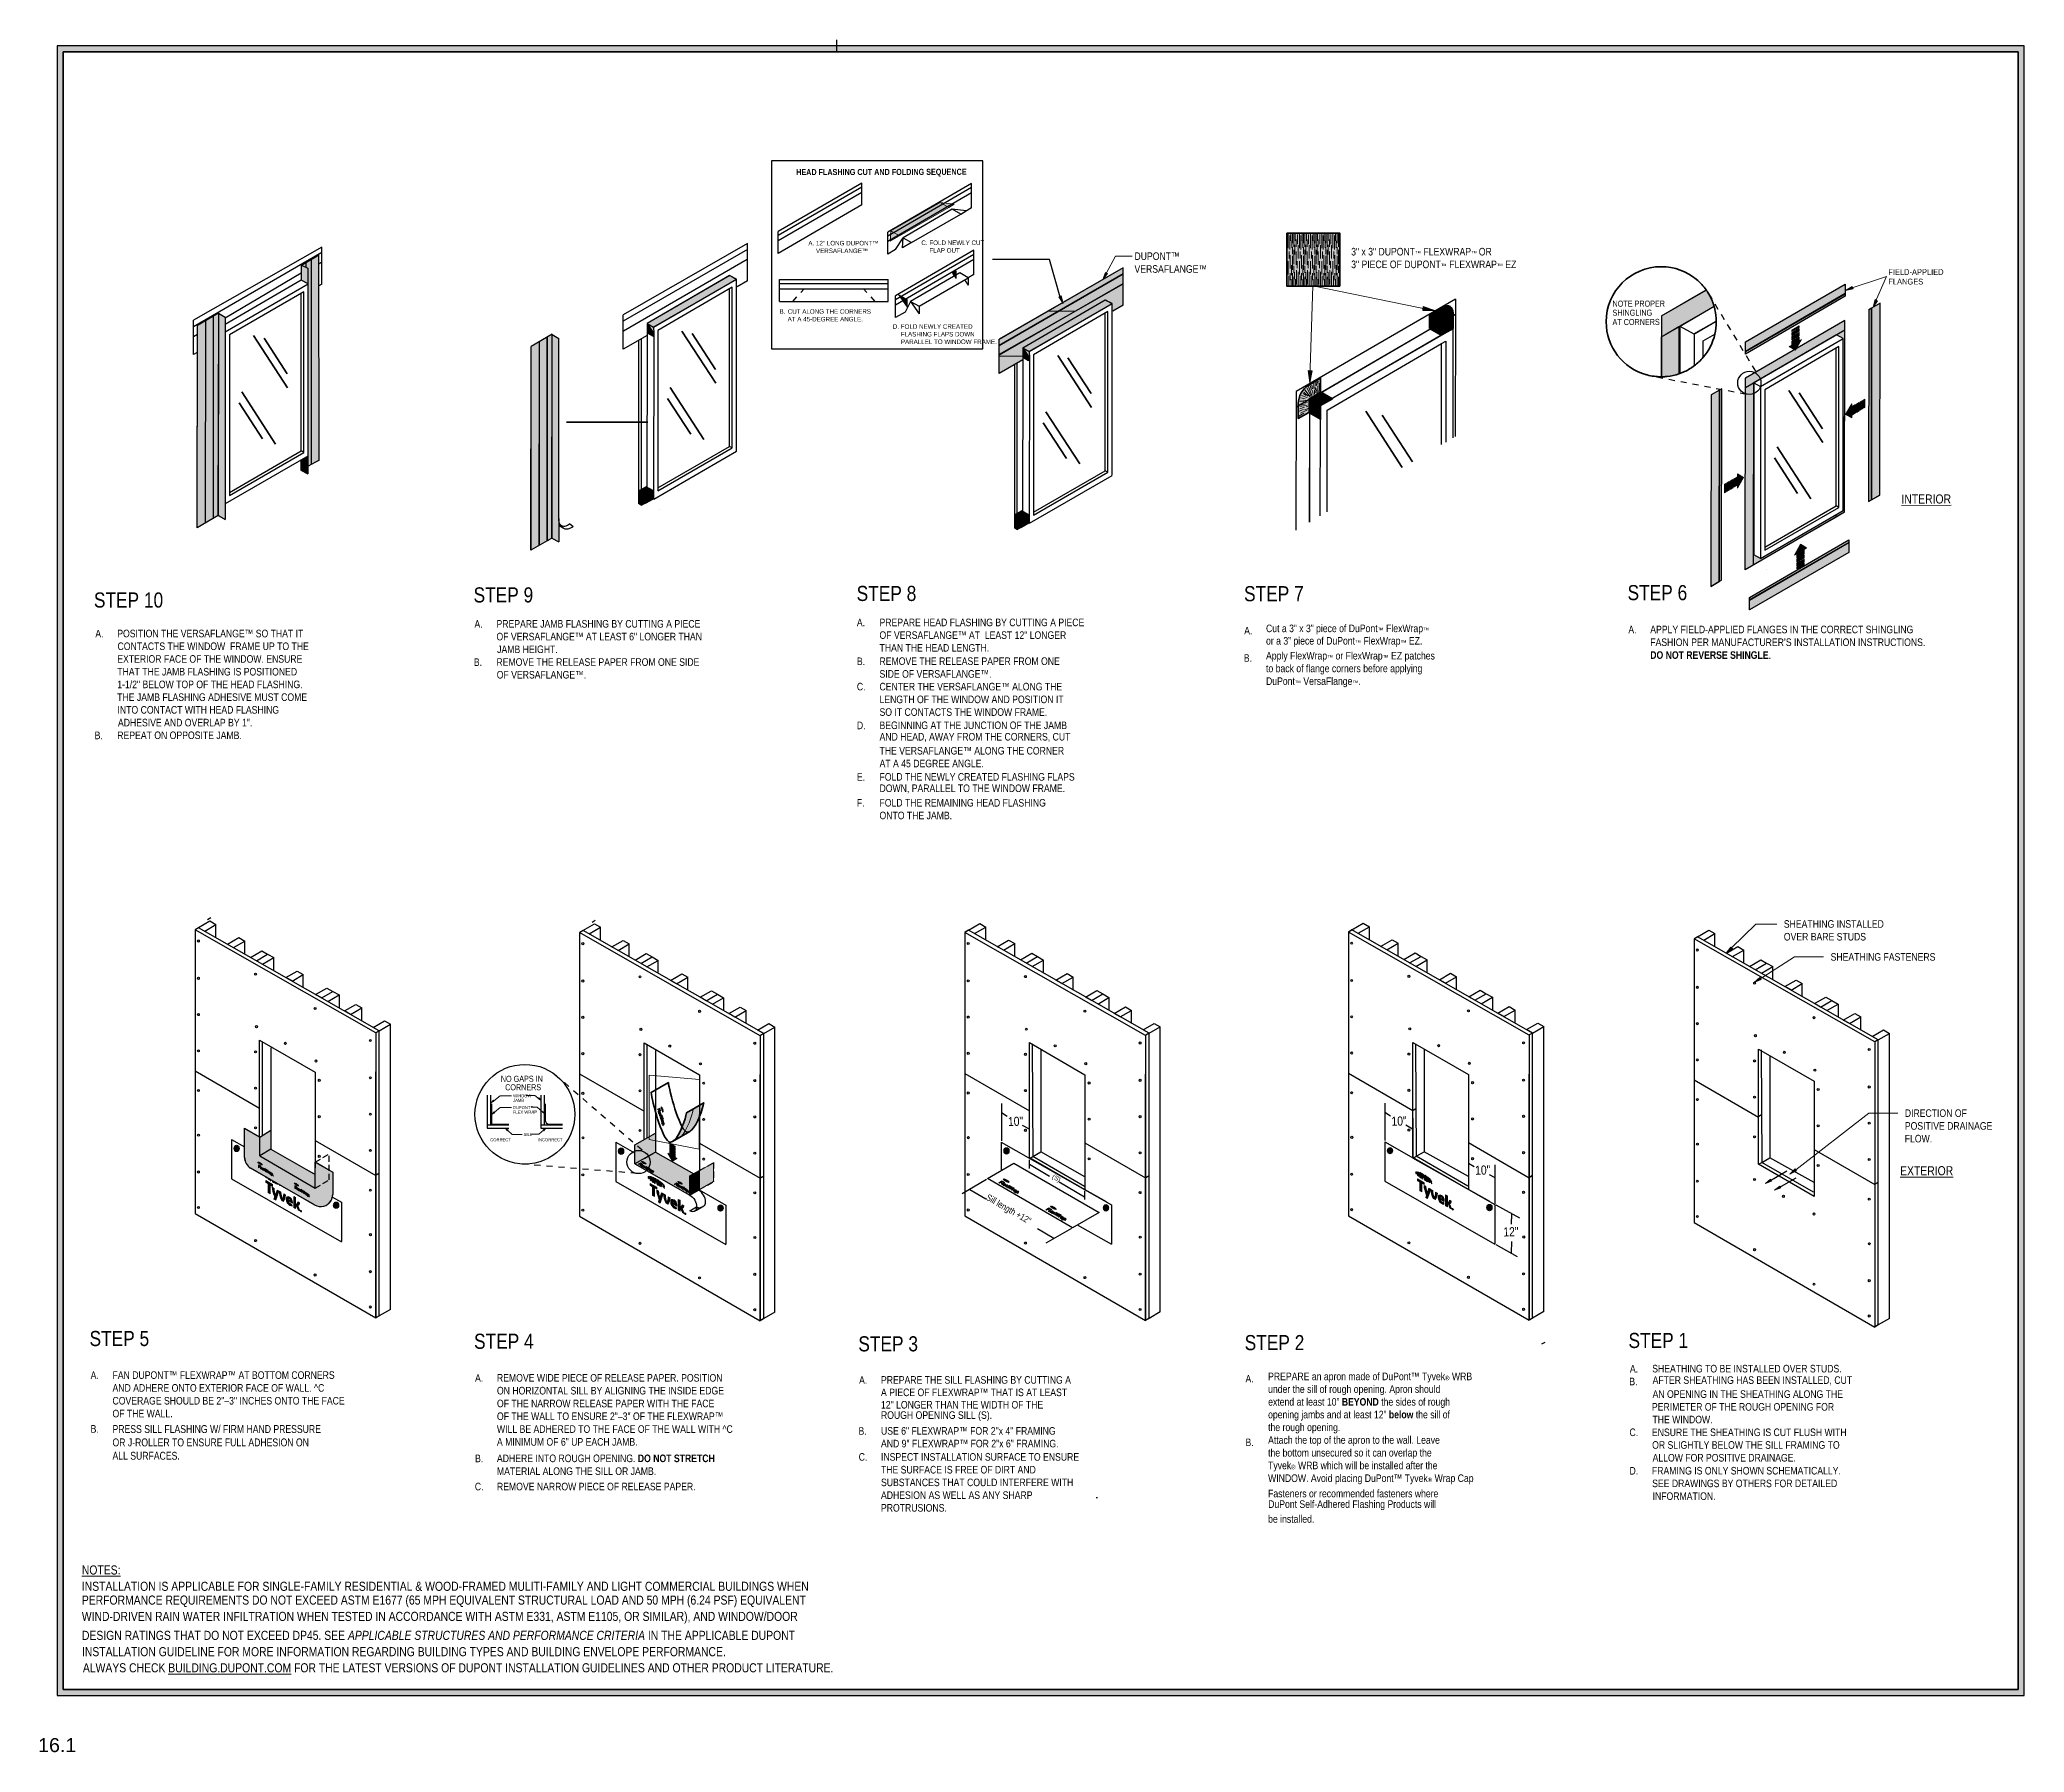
# Model space of a CAD drawing. Extents: x -1140 to 5605, y -816 to 2382.
# Drawn here: x -1140 to 1815, y -816 to 1734 of the extents above; entities that cross this region are included whole.
import ezdxf

# ---------------------------------------------------------------- set-up
doc = ezdxf.new("R2010")
doc.units = 0
doc.header["$MEASUREMENT"] = 0
for name, pattern in [('AI-Linetype-0', [18.005434, 9.002717, -9.002717]), ('AI-Linetype-1', [18.005434, 9.002717, -9.002717]), ('AI-Linetype-10', [86.381111, 43.190556, -8.638111, 8.638111, -8.638111, 8.638111, -8.638111]), ('AI-Linetype-11', [86.381111, 43.190556, -8.638111, 8.638111, -8.638111, 8.638111, -8.638111]), ('AI-Linetype-12', [86.381111, 43.190556, -8.638111, 8.638111, -8.638111, 8.638111, -8.638111]), ('AI-Linetype-13', [86.381111, 43.190556, -8.638111, 8.638111, -8.638111, 8.638111, -8.638111]), ('AI-Linetype-14', [86.381111, 43.190556, -8.638111, 8.638111, -8.638111, 8.638111, -8.638111]), ('AI-Linetype-15', [86.381111, 43.190556, -8.638111, 8.638111, -8.638111, 8.638111, -8.638111]), ('AI-Linetype-16', [86.381111, 43.190556, -8.638111, 8.638111, -8.638111, 8.638111, -8.638111]), ('AI-Linetype-17', [86.381111, 43.190556, -8.638111, 8.638111, -8.638111, 8.638111, -8.638111]), ('AI-Linetype-18', [86.381111, 43.190556, -8.638111, 8.638111, -8.638111, 8.638111, -8.638111]), ('AI-Linetype-19', [86.381111, 43.190556, -8.638111, 8.638111, -8.638111, 8.638111, -8.638111]), ('AI-Linetype-2', [86.381111, 43.190556, -8.638111, 8.638111, -8.638111, 8.638111, -8.638111]), ('AI-Linetype-3', [86.381111, 43.190556, -8.638111, 8.638111, -8.638111, 8.638111, -8.638111]), ('AI-Linetype-36', [13.504076, 9.002717, -4.501359]), ('AI-Linetype-37', [13.504076, 9.002717, -4.501359]), ('AI-Linetype-38', [13.504076, 9.002717, -4.501359]), ('AI-Linetype-39', [18.005434, 9.002717, -9.002717]), ('AI-Linetype-4', [86.381111, 43.190556, -8.638111, 8.638111, -8.638111, 8.638111, -8.638111]), ('AI-Linetype-40', [18.005434, 9.002717, -9.002717]), ('AI-Linetype-41', [86.381111, 43.190556, -8.638111, 8.638111, -8.638111, 8.638111, -8.638111]), ('AI-Linetype-42', [86.381111, 43.190556, -8.638111, 8.638111, -8.638111, 8.638111, -8.638111]), ('AI-Linetype-43', [86.381111, 43.190556, -8.638111, 8.638111, -8.638111, 8.638111, -8.638111]), ('AI-Linetype-44', [86.381111, 43.190556, -8.638111, 8.638111, -8.638111, 8.638111, -8.638111]), ('AI-Linetype-45', [13.504076, 9.002717, -4.501359]), ('AI-Linetype-46', [13.504076, 9.002717, -4.501359]), ('AI-Linetype-47', [13.504076, 9.002717, -4.501359]), ('AI-Linetype-5', [86.381111, 43.190556, -8.638111, 8.638111, -8.638111, 8.638111, -8.638111]), ('AI-Linetype-6', [86.381111, 43.190556, -8.638111, 8.638111, -8.638111, 8.638111, -8.638111]), ('AI-Linetype-7', [86.381111, 43.190556, -8.638111, 8.638111, -8.638111, 8.638111, -8.638111]), ('AI-Linetype-74', [18, 9, -9]), ('AI-Linetype-75', [18, 9, -9]), ('AI-Linetype-8', [86.381111, 43.190556, -8.638111, 8.638111, -8.638111, 8.638111, -8.638111]), ('AI-Linetype-9', [86.381111, 43.190556, -8.638111, 8.638111, -8.638111, 8.638111, -8.638111])]:
    doc.linetypes.add(name, pattern=pattern)
doc.layers.get('0').update_dxf_attribs({"lineweight": 0})
for name, color, linetype, lineweight in [('.ATI-HATCH', 7, 'Continuous', 0), ('.ATI-TEXT', 7, 'Continuous', 0), ('G-ANNO-TTLB', 7, 'Continuous', 0), ('LOGOS', 7, 'Continuous', 0), ('TYVEK', 7, 'Continuous', 0), ('wall scratch', 7, 'Continuous', 0), ('X-REF - TRACED', 7, 'Continuous', 0)]:
    doc.layers.add(name, color=color, linetype=linetype, lineweight=lineweight)

# ---------------------------------------------------------------- blocks, each defined once
blk = doc.blocks.new('Block_19')
at = {"layer": '.ATI-HATCH', "color": 250, "lineweight": 25, "true_color": 0x231f20}
for points, knots in [([(-158.5, 20.8), (-158.5, 20.8), (-165, 17.2), (-165, 17.2), (-165, 17.2), (-165, 17.2), (-165, 17.2), (-165, 17.2), (-171.8, 13.4), (-171.8, 13.4), (-166.2, 10.2), (-161.7, 2.4), (-161.7, -4.1), (-161.7, -6.8), (-162.5, -8.8), (-163.8, -10), (-163.8, -10), (-161.9, -8.9), (-161.9, -8.9), (-162, -8.9), (-162, -8.9), (-162, -9), (-162, -9), (-150.9, -2.7), (-150.9, -2.7)], [0, 0, 0, 0, 1, 1, 1, 2, 2, 2, 3, 3, 3, 4, 4, 4, 5, 5, 5, 6, 6, 6, 7, 7, 7, 8, 8, 8, 8]), ([(-150.6, -2.5), (-149.2, -1.3), (-148.4, 0.7), (-148.4, 3.4), (-148.4, 9.8), (-152.9, 17.6), (-158.5, 20.8)], [0, 0, 0, 0, 1, 1, 1, 2, 2, 2, 2]), ([(-171.8, -9.9), (-168.5, -11.7), (-165.7, -11.6), (-163.8, -10), (-163.8, -10), (-155.3, -5.1), (-155.3, -5.1), (-157.1, -6.7), (-158.5, -5.9), (-161.7, -4.1), (-161.7, -4.1), (-171.8, -9.9), (-171.8, -9.9)], [0, 0, 0, 0, 1, 1, 1, 2, 2, 2, 3, 3, 3, 4, 4, 4, 4])]:
    blk.add_open_spline(points, degree=3, knots=knots, dxfattribs=at)
blk = doc.blocks.new('Block_21')
at = {"layer": '.ATI-HATCH', "color": 3, "lineweight": 25, "true_color": 0x00ff00}
for points in [[(1535.7, 1294.4)], [(1412.5, 1223.1)]]:
    blk.add_lwpolyline(points, dxfattribs=at)
blk = doc.blocks.new('Block_22')
at = {"layer": '.ATI-HATCH', "color": 3, "lineweight": 25, "true_color": 0x00ff00}
for points in [[(1412.5, 1223.1)], [(1422.5, 1217.5)]]:
    blk.add_lwpolyline(points, dxfattribs=at)
blk = doc.blocks.new('Block_23')
at = {"layer": '.ATI-HATCH', "color": 3, "lineweight": 25, "true_color": 0x00ff00}
for p, q in [((1535.4, 1040.2), (1535.4, 1274.9)), ((1428.8, 978.4), (1535.4, 1040.2))]:
    blk.add_line(p, q, dxfattribs=at)
blk = doc.blocks.new('Block_20')
at = {"layer": '.ATI-HATCH', "color": 3, "lineweight": 25, "true_color": 0x00ff00}
for p, q in [((1545.8, 1288.8), (1422.6, 1217.5)), ((1545.9, 1033.3), (1545.9, 1289.1)), ((1412.8, 1222.8), (1412.5, 967.3)), ((1422.7, 1217.5), (1422.5, 961.8)), ((1539.4, 1037.8), (1535.4, 1040.2)), ((1422.7, 961.8), (1545.9, 1033.1)), ((1422.5, 961.8), (1412.5, 967.3))]:
    blk.add_line(p, q, dxfattribs=at)
at = {"layer": '.ATI-HATCH', "color": 252, "lineweight": 35, "true_color": 0x848484}
for p, q in [((1464.8, 1211.9), (1515.2, 1134.4)), ((1480.2, 1208.4), (1514.8, 1154.9)), ((1447.2, 1127.9), (1497.5, 1050.4)), ((1443.2, 1111.7), (1477.8, 1058.2))]:
    blk.add_line(p, q, dxfattribs=at)
at = {"layer": '.ATI-HATCH', "color": 3, "lineweight": 25, "true_color": 0x00ff00}
for points in [[(1539.4, 1037.8), (1539.4, 1277.3), (1429, 1212.9), (1429, 973.8), (1539.4, 1037.8)], [(1404.1, 1217.5)], [(1421.1, 962.5)]]:
    blk.add_lwpolyline(points, dxfattribs=at)
at = {"layer": '.ATI-HATCH'}
for name in ['Block_21', 'Block_23', 'Block_22']:
    blk.add_blockref(name, (0, 0), dxfattribs=at)
blk = doc.blocks.new('Block_24')
at = {"layer": '.ATI-HATCH', "color": 3, "lineweight": 25, "true_color": 0x00ff00}
for points in [[(1527.4, 1289.1)], [(1412.8, 1222.8)]]:
    blk.add_lwpolyline(points, dxfattribs=at)
blk = doc.blocks.new('Block_25')
at = {"layer": '.ATI-HATCH', "char_height": 0.2, "attachment_point": 7}
for s, insert in [('\\C18;\\c0;\\FArial Narrow|b0|i0|c1;\\H11.253398;\\W1.000000;A.', (1225.8, 850.1)), ('\\C18;\\c0;\\FArial Narrow|b0|i0|c1;\\H11.253398;\\W1.000000;APPLY FIELD-APPLIED FLANGES IN THE CORRECT SHINGLING ', (1258.4, 850.1)), ('\\C18;\\c0;\\FArial Narrow|b0|i0|c1;\\H11.253398;\\W1.000000;FASHION PER MANUFACTURER’S INSTALLATION INSTRUCTIONS. ', (1258.4, 831.1)), ('\\C18;\\c0;\\FArial Narrow Bold|b1|i0|c1;\\H11.253398;\\W1.000000;DO NOT REVERSE SHINGLE\\FArial Narrow|b0|i0|c1;.', (1258.4, 812))]:
    blk.add_mtext(s, dxfattribs=dict(at, insert=insert))
blk = doc.blocks.new('Block_26')
at = {"layer": '.ATI-HATCH', "color": 18, "lineweight": 0, "true_color": 0x000000}
for points in [[(1590.6, 1384)], [(1591.8, 1341.8)]]:
    blk.add_lwpolyline(points, dxfattribs=at)
blk = doc.blocks.new('Block_28')
at = {"layer": '.ATI-HATCH', "color": 3, "lineweight": 25, "true_color": 0x00ff00}
for points in [[(1301.7, 1307.5)], [(1323.3, 1295.6)]]:
    blk.add_lwpolyline(points, dxfattribs=at)
blk = doc.blocks.new('Block_27')
at = {"layer": '.ATI-HATCH', "color": 3, "lineweight": 25, "true_color": 0x00ff00}
for p, q in [((1302.4, 1307), (1302.4, 1237)), ((1356.7, 1314.6), (1323.5, 1295.4)), ((1323.7, 1295.4), (1323.7, 1248.5))]:
    blk.add_line(p, q, dxfattribs=at)
for points in [[(1301.7, 1307.5)], [(1283.7, 1295.4)], [(1337.3, 1261.3), (1337.3, 1285.6), (1354.6, 1295.7)]]:
    blk.add_lwpolyline(points, dxfattribs=at)
at = {"layer": '.ATI-HATCH'}
blk.add_blockref('Block_28', (0, 0), dxfattribs=at)
blk = doc.blocks.new('Block_29')
at = {"layer": '.ATI-HATCH', "char_height": 0.2, "attachment_point": 7, "rotation": 0.1123}
for s, insert in [('\\C18;\\c0;\\FArial Narrow|b0|i0|c1;\\H9.002643;\\W0.999992;SHINGLING', (1202.2, 1323)), ('\\C18;\\c0;\\FArial Narrow|b0|i0|c1;\\H9.002643;\\W0.999992;NOTE PROPER', (1202.2, 1336.5)), ('\\C18;\\c0;\\FArial Narrow|b0|i0|c1;\\H9.002643;\\W0.999992;AT CORNERS', (1202.2, 1309.2))]:
    blk.add_mtext(s, dxfattribs=dict(at, insert=insert))
blk = doc.blocks.new('Block_30')
at = {"layer": '.ATI-HATCH', "true_color": 0x000000, "transparency": 33554687}
h = blk.add_hatch(color=18, dxfattribs=at)
h.dxf.hatch_style = 2
h.paths.add_polyline_path([(1487.5, 969.1), (1487.5, 975.2), (1491.2, 977.4), (1482.1, 982.7), (1473, 966.8), (1476.7, 969), (1476.7, 962.8)])
h = blk.add_hatch(color=18, dxfattribs=at)
h.dxf.hatch_style = 2
h.paths.add_polyline_path([(1487.5, 962.5), (1476.7, 956.2), (1476.7, 961.1), (1487.5, 967.4)])
h = blk.add_hatch(color=18, dxfattribs=at)
h.dxf.hatch_style = 2
h.paths.add_polyline_path([(1487.5, 956.7), (1476.7, 950.4), (1476.7, 954.5), (1487.5, 960.8)])
h = blk.add_hatch(color=18, dxfattribs=at)
h.dxf.hatch_style = 2
h.paths.add_polyline_path([(1487.5, 952.6), (1476.7, 946.4), (1476.7, 948.8), (1487.5, 955)])
at = {"layer": '.ATI-HATCH'}
for points in [[(1487.5, 969.1), (1487.5, 975.2), (1491.2, 977.4), (1482.1, 982.7), (1473, 966.8), (1476.7, 969), (1476.7, 962.8)], [(1487.5, 962.5), (1476.7, 956.2), (1476.7, 961.1), (1487.5, 967.4)], [(1487.5, 956.7), (1476.7, 950.4), (1476.7, 954.5), (1487.5, 960.8)], [(1487.5, 952.6), (1476.7, 946.4), (1476.7, 948.8), (1487.5, 955)]]:
    blk.add_lwpolyline(points, close=True, dxfattribs=at)
blk = doc.blocks.new('Block_31')
at = {"layer": '.ATI-HATCH', "true_color": 0x000000, "transparency": 33554687}
h = blk.add_hatch(color=18, dxfattribs=at)
h.dxf.hatch_style = 2
h.paths.add_polyline_path([(1563.8, 1190.8), (1558.5, 1187.7), (1558.5, 1192), (1549.3, 1176.2), (1558.5, 1170.9), (1558.5, 1175.2), (1563.8, 1178.3)])
h = blk.add_hatch(color=18, dxfattribs=at)
h.dxf.hatch_style = 2
h.paths.add_polyline_path([(1569.5, 1194.1), (1569.5, 1181.6), (1565.3, 1179.1), (1565.3, 1191.7)])
h = blk.add_hatch(color=18, dxfattribs=at)
h.dxf.hatch_style = 2
h.paths.add_polyline_path([(1574.5, 1197), (1574.5, 1184.5), (1571, 1182.4), (1571, 1195)])
h = blk.add_hatch(color=18, dxfattribs=at)
h.dxf.hatch_style = 2
h.paths.add_polyline_path([(1578, 1199), (1578, 1186.5), (1576, 1185.3), (1576, 1197.8)])
at = {"layer": '.ATI-HATCH'}
for points in [[(1563.8, 1190.8), (1558.5, 1187.7), (1558.5, 1192), (1549.3, 1176.2), (1558.5, 1170.9), (1558.5, 1175.2), (1563.8, 1178.3)], [(1569.5, 1194.1), (1569.5, 1181.6), (1565.3, 1179.1), (1565.3, 1191.7)], [(1574.5, 1197), (1574.5, 1184.5), (1571, 1182.4), (1571, 1195)], [(1578, 1199), (1578, 1186.5), (1576, 1185.3), (1576, 1197.8)]]:
    blk.add_lwpolyline(points, close=True, dxfattribs=at)
blk = doc.blocks.new('Block_32')
at = {"layer": '.ATI-HATCH', "true_color": 0x000000, "transparency": 33554687}
h = blk.add_hatch(color=18, dxfattribs=at)
h.dxf.hatch_style = 2
h.paths.add_polyline_path([(1469.1, 1301.9), (1480, 1308.2), (1480, 1305.8), (1469.1, 1299.5)])
h = blk.add_hatch(color=18, dxfattribs=at)
h.dxf.hatch_style = 2
h.paths.add_polyline_path([(1469.1, 1297.9), (1480, 1304.1), (1480, 1300), (1469.1, 1293.8)])
h = blk.add_hatch(color=18, dxfattribs=at)
h.dxf.hatch_style = 2
h.paths.add_polyline_path([(1469.1, 1285.5), (1469.1, 1279.3), (1465.4, 1277.2), (1474.5, 1271.9), (1483.7, 1287.7), (1480, 1285.6), (1480, 1291.8)])
h = blk.add_hatch(color=18, dxfattribs=at)
h.dxf.hatch_style = 2
h.paths.add_polyline_path([(1469.1, 1292.1), (1480, 1298.4), (1480, 1293.5), (1469.1, 1287.2)])
at = {"layer": '.ATI-HATCH'}
for points in [[(1469.1, 1301.9), (1480, 1308.2), (1480, 1305.8), (1469.1, 1299.5)], [(1469.1, 1297.9), (1480, 1304.1), (1480, 1300), (1469.1, 1293.8)], [(1469.1, 1285.5), (1469.1, 1279.3), (1465.4, 1277.2), (1474.5, 1271.9), (1483.7, 1287.7), (1480, 1285.6), (1480, 1291.8)], [(1469.1, 1292.1), (1480, 1298.4), (1480, 1293.5), (1469.1, 1287.2)]]:
    blk.add_lwpolyline(points, close=True, dxfattribs=at)
blk = doc.blocks.new('Block_33')
at = {"layer": '.ATI-HATCH', "true_color": 0x000000, "transparency": 33554687}
h = blk.add_hatch(color=18, dxfattribs=at)
h.dxf.hatch_style = 2
h.paths.add_polyline_path([(1368.8, 1059.5), (1368.8, 1072), (1370.9, 1073.2), (1370.9, 1060.7)])
h = blk.add_hatch(color=18, dxfattribs=at)
h.dxf.hatch_style = 2
h.paths.add_polyline_path([(1372.3, 1061.5), (1372.3, 1074), (1375.9, 1076.1), (1375.9, 1063.5)])
h = blk.add_hatch(color=18, dxfattribs=at)
h.dxf.hatch_style = 2
h.paths.add_polyline_path([(1377.3, 1064.4), (1377.3, 1076.9), (1381.6, 1079.4), (1381.6, 1066.8)])
h = blk.add_hatch(color=18, dxfattribs=at)
h.dxf.hatch_style = 2
h.paths.add_polyline_path([(1383, 1067.7), (1388.4, 1070.8), (1388.4, 1066.5), (1397.5, 1082.3), (1388.4, 1087.6), (1388.4, 1083.3), (1383, 1080.2)])
at = {"layer": '.ATI-HATCH'}
for points in [[(1368.8, 1059.5), (1368.8, 1072), (1370.9, 1073.2), (1370.9, 1060.7)], [(1372.3, 1061.5), (1372.3, 1074), (1375.9, 1076.1), (1375.9, 1063.5)], [(1377.3, 1064.4), (1377.3, 1076.9), (1381.6, 1079.4), (1381.6, 1066.8)], [(1383, 1067.7), (1388.4, 1070.8), (1388.4, 1066.5), (1397.5, 1082.3), (1388.4, 1087.6), (1388.4, 1083.3), (1383, 1080.2)]]:
    blk.add_lwpolyline(points, close=True, dxfattribs=at)
blk = doc.blocks.new('Block_34')
at = {"layer": 'wall scratch', "color": 18, "lineweight": 25, "true_color": 0x000000}
for points in [[(809.4, 405.5)], [(809.4, -16.9)]]:
    blk.add_lwpolyline(points, dxfattribs=at)
blk = doc.blocks.new('Block_35')
at = {"layer": 'wall scratch', "color": 18, "lineweight": 25, "true_color": 0x000000}
for points in [[(809.4, -16.9)], [(1078.3, -172.5)]]:
    blk.add_lwpolyline(points, dxfattribs=at)
blk = doc.blocks.new('Block_36')
at = {"layer": 'wall scratch', "color": 18, "lineweight": 25, "true_color": 0x000000}
for centre in [(813.8, 388.6), (813.8, 333), (899, 339.2), (813.8, 279), (987.6, 287.9), (900.3, 261), (943.3, 236.1), (1069.8, 240.3), (813.8, 225), (899, 223.5), (988.9, 209.7), (993.8, 180.9), (1069.8, 184.7), (813.8, 165.9), (899, 169.4), (993.8, 126.9), (1069.8, 130.7), (814, 99.4), (899, 110.3), (993.8, 67.8), (1069.8, 76.6), (813.8, 44.5), (1069.8, 17.5), (813.8, -8.3), (899, -57.7), (1070, -48.9), (987.6, -109), (1069.8, -103.9), (1069.8, -156.6)]:
    blk.add_ellipse(centre, major_axis=(0, 1.59), ratio=0.812499, dxfattribs=at)
blk = doc.blocks.new('Block_37')
at = {"layer": 'wall scratch', "color": 18, "lineweight": 25, "true_color": 0x000000}
for points in [[(238.3, 405.1)], [(238.3, -17.3)]]:
    blk.add_lwpolyline(points, dxfattribs=at)
blk = doc.blocks.new('Block_38')
at = {"layer": 'wall scratch', "color": 18, "lineweight": 25, "true_color": 0x000000}
for points in [[(238.3, -17.3)], [(507.2, -172.9)]]:
    blk.add_lwpolyline(points, dxfattribs=at)
blk = doc.blocks.new('Block_39')
at = {"layer": 'wall scratch', "color": 18, "lineweight": 25, "true_color": 0x000000}
for centre in [(242.7, 388.2), (242.7, 332.6), (327.9, 338.9), (242.7, 278.6), (416.5, 287.5), (329.2, 260.7), (372.2, 235.8), (498.7, 239.9), (242.7, 224.6), (327.9, 223.1), (417.8, 209.3), (422.7, 180.5), (498.7, 184.3), (242.7, 165.5), (327.9, 169.1), (422.7, 126.5), (498.7, 130.3), (242.9, 99), (327.9, 110), (422.7, 67.4), (498.7, 76.3), (242.7, 44.1), (498.7, 17.2), (242.7, -8.7), (327.9, -58), (498.9, -49.3), (416.5, -109.4), (498.7, -104.2), (498.7, -157)]:
    blk.add_ellipse(centre, major_axis=(0, 1.59), ratio=0.812499, dxfattribs=at)
blk = doc.blocks.new('Block_40')
at = {"layer": 'wall scratch', "color": 18, "lineweight": 25, "true_color": 0x000000}
for points in [[(-335.6, 404.8)], [(-335.6, -17.6)]]:
    blk.add_lwpolyline(points, dxfattribs=at)
blk = doc.blocks.new('Block_41')
at = {"layer": 'wall scratch', "color": 18, "lineweight": 25, "true_color": 0x000000}
for points in [[(-335.6, -17.6)], [(-66.7, -173.3)]]:
    blk.add_lwpolyline(points, dxfattribs=at)
blk = doc.blocks.new('Block_42')
at = {"layer": 'wall scratch', "color": 2, "lineweight": 25, "true_color": 0xffff00}
for points in [[(-240, 96.2), (-240, 240.2), (-157.4, 192.4), (-157.4, 50)], [(-157.4, 21)]]:
    blk.add_lwpolyline(points, dxfattribs=at)
blk = doc.blocks.new('Block_43')
at = {"layer": 'wall scratch', "color": 18, "lineweight": 25, "true_color": 0x000000}
for centre in [(-331.2, 387.9), (-331.2, 332.3), (-246, 338.5), (-331.2, 278.3), (-157.4, 287.2), (-244.7, 260.3), (-201.7, 235.4), (-75.2, 239.6), (-331.2, 224.2), (-246, 222.7), (-156.1, 209), (-151.2, 180.2), (-75.2, 184), (-331.2, 165.1), (-246, 168.7), (-151.2, 126.2), (-75.2, 129.9), (-331, 98.7), (-246, 109.6), (-151.2, 67.1), (-75.2, 75.9), (-331.2, 43.7), (-75.2, 16.8), (-331.2, -9), (-246, -58.4), (-75, -49.6), (-157.4, -109.7), (-75.2, -104.6), (-75.2, -157.3)]:
    blk.add_ellipse(centre, major_axis=(0, 1.59), ratio=0.812499, dxfattribs=at)
blk = doc.blocks.new('Block_44')
at = {"layer": 'wall scratch', "color": 18, "lineweight": 25, "true_color": 0x000000}
for points in [[(-908.1, 408.9)], [(-908.1, -13.5)]]:
    blk.add_lwpolyline(points, dxfattribs=at)
blk = doc.blocks.new('Block_45')
at = {"layer": 'wall scratch', "color": 18, "lineweight": 25, "true_color": 0x000000}
for points in [[(-908.1, -13.5)], [(-639.2, -169.2)]]:
    blk.add_lwpolyline(points, dxfattribs=at)
blk = doc.blocks.new('Block_46')
at = {"layer": 'wall scratch', "color": 2, "lineweight": 25, "true_color": 0xffff00}
for points in [[(-812.5, 100.3), (-812.5, 244.3), (-729.9, 196.5), (-729.9, 54)], [(-729.9, 25.1)]]:
    blk.add_lwpolyline(points, dxfattribs=at)
blk = doc.blocks.new('Block_47')
at = {"layer": 'wall scratch', "color": 18, "lineweight": 25, "true_color": 0x000000}
for centre in [(-903.7, 392), (-903.7, 336.4), (-818.5, 342.6), (-903.7, 282.3), (-817.2, 264.4), (-729.9, 291.3), (-774.2, 239.5), (-647.7, 243.7), (-903.7, 228.3), (-818.5, 226.8), (-728.6, 213.1), (-723.7, 184.3), (-647.7, 188), (-903.7, 169.2), (-818.5, 172.8), (-723.7, 130.2), (-647.7, 134), (-903.5, 102.8), (-818.5, 113.7), (-723.7, 71.1), (-647.7, 80), (-903.7, 47.8), (-647.7, 20.9), (-903.7, -4.9), (-818.5, -54.3), (-647.5, -45.5), (-729.9, -105.6), (-647.7, -100.5), (-647.7, -153.2)]:
    blk.add_ellipse(centre, major_axis=(0, 1.59), ratio=0.812499, dxfattribs=at)
blk = doc.blocks.new('Block_61')
at = {"layer": 'TYVEK', "color": 33, "lineweight": 25, "true_color": 0xcc9966}
for points in [[(-227.1, 75.4)], [(-129.5, 20.4)]]:
    blk.add_lwpolyline(points, dxfattribs=at)
blk = doc.blocks.new('Block_62')
at = {"layer": 'TYVEK', "color": 33, "lineweight": 25, "true_color": 0xcc9966}
for points in [[(-235.1, 70.6)], [(-223.2, 77.4)]]:
    blk.add_lwpolyline(points, dxfattribs=at)
blk = doc.blocks.new('Block_63')
at = {"layer": 'TYVEK', "color": 33, "lineweight": 25, "true_color": 0xcc9966}
for points in [[(-223.2, 77.4)], [(-157.4, 40.4)]]:
    blk.add_lwpolyline(points, dxfattribs=at)
blk = doc.blocks.new('Block_64')
at = {"layer": 'TYVEK', "color": 2, "lineweight": 25, "true_color": 0xffff00}
for p in [(908.9, 238.7), (986.8, 26.9)]:
    blk.add_line(p, (909.9, 71.3), dxfattribs=at)
blk = doc.blocks.new('Block_65')
at = {"layer": 'TYVEK', "color": 1, "lineweight": 25, "true_color": 0xff0000}
for points in [[(936.9, 50.1)], [(1019.5, 2.5)]]:
    blk.add_lwpolyline(points, dxfattribs=at)
blk = doc.blocks.new('Block_66')
at = {"layer": 'TYVEK', "color": 1, "lineweight": 25, "true_color": 0xff0000}
for points in [[(352.3, 45)], [(434.9, -2.6)]]:
    blk.add_lwpolyline(points, dxfattribs=at)
blk = doc.blocks.new('Block_67')
at = {"layer": 'TYVEK', "color": 1, "lineweight": 25, "true_color": 0xff0000}
for points in [[(-212, 47.4)], [(-129.5, -0.3)]]:
    blk.add_lwpolyline(points, dxfattribs=at)
blk = doc.blocks.new('Block_71')
at = {"layer": 'TYVEK', "color": 18, "lineweight": 25, "true_color": 0x000000}
for points in [[(1324.1, 395.4)], [(1324.1, -27)]]:
    blk.add_lwpolyline(points, dxfattribs=at)
blk = doc.blocks.new('Block_72')
at = {"layer": 'TYVEK', "color": 18, "lineweight": 25, "true_color": 0x000000}
for points in [[(1324.1, -27)], [(1593, -182.7)]]:
    blk.add_lwpolyline(points, dxfattribs=at)
blk = doc.blocks.new('Block_73')
at = {"layer": 'TYVEK', "color": 18, "lineweight": 25, "true_color": 0x000000}
blk.add_lwpolyline([(1502.7, -13.8)], dxfattribs=at)
for centre in [(1328.5, 378.5), (1413.7, 329.1), (1328.5, 322.9), (1328.5, 268.8), (1502.3, 277.8), (1415, 250.9), (1328.5, 214.8), (1413.7, 213.3), (1458, 226), (1584.5, 230.2), (1503.6, 199.6), (1328.5, 155.7), (1413.7, 159.3), (1508.5, 170.8), (1584.5, 174.5), (1508.5, 116.7), (1584.5, 120.5), (1328.7, 89.3), (1413.7, 100.2), (1508.5, 57.6), (1584.5, 66.5), (1328.5, 34.3), (1413.7, 36.6), (1456.7, 11.7), (1584.5, 7.4), (1328.5, -18.4), (1502.3, -14.7), (1584.7, -59), (1413.7, -67.8), (1502.3, -119.1), (1584.5, -114), (1584.5, -166.7)]:
    blk.add_ellipse(centre, major_axis=(0, 1.59), ratio=0.812499, dxfattribs=at)
blk = doc.blocks.new('Block_74')
at = {"layer": 'TYVEK', "color": 2, "lineweight": 25, "true_color": 0xffff00}
for p in [(337.8, 238.3), (415.7, 26.5)]:
    blk.add_line(p, (338.8, 70.9), dxfattribs=at)
blk = doc.blocks.new('Block_75')
at = {"layer": 'TYVEK', "color": 1, "lineweight": 25, "true_color": 0xff0000}
for points in [[(365.8, 49.8)], [(448.4, 2.1)]]:
    blk.add_lwpolyline(points, dxfattribs=at)
blk = doc.blocks.new('Block_76')
at = {"layer": 'TYVEK', "color": 2, "lineweight": 25, "true_color": 0xffff00}
blk.add_line((-236.1, 238), (-236.1, 98.7), dxfattribs=at)
for points in [[(-235.1, 70.6)], [(-158.2, 26.2)]]:
    blk.add_lwpolyline(points, dxfattribs=at)
blk = doc.blocks.new('Block_77')
at = {"layer": 'TYVEK', "color": 1, "lineweight": 25, "true_color": 0xff0000}
for points in [[(-208.1, 49.4)], [(-125.5, 1.7)]]:
    blk.add_lwpolyline(points, dxfattribs=at)
blk = doc.blocks.new('Block_78')
at = {"layer": 'TYVEK', "color": 2, "lineweight": 25, "true_color": 0xffff00}
for points in [[(-239.9, 67.8)], [(-235.1, 70.6)]]:
    blk.add_lwpolyline(points, dxfattribs=at)
blk = doc.blocks.new('Block_79')
at = {"layer": 'TYVEK', "color": 4, "lineweight": 25, "true_color": 0x00ffff}
for points in [[(-284.6, 87.1)], [(-120.7, -6.5)]]:
    blk.add_lwpolyline(points, dxfattribs=at)
blk = doc.blocks.new('Block_80')
at = {"layer": 'TYVEK', "color": 2, "lineweight": 25, "true_color": 0xffff00}
for p in [(1423.6, 229.6), (1501.5, 17.8)]:
    blk.add_line(p, (1424.6, 62.2), dxfattribs=at)
blk = doc.blocks.new('Block_81')
at = {"layer": 'TYVEK', "true_color": 0x000000, "transparency": 33554687}
h = blk.add_hatch(color=18, dxfattribs=at)
h.dxf.hatch_style = 2
h.paths.add_polyline_path([(1439.1, 34.2), (1429.8, 30.7), (1437.4, 37.1)])
at = {"layer": 'TYVEK', "color": 18, "lineweight": 25, "true_color": 0x000000}
blk.add_line((1436.6, 34.9), (1461.7, 49.4), dxfattribs=at)
at = {"layer": 'TYVEK'}
blk.add_lwpolyline([(1439.1, 34.2), (1429.8, 30.7), (1437.4, 37.1), (1437.4, 37.1)], close=True, dxfattribs=at)
blk = doc.blocks.new('Block_82')
at = {"layer": 'TYVEK', "true_color": 0x000000, "transparency": 33554687}
h = blk.add_hatch(color=18, dxfattribs=at)
h.dxf.hatch_style = 2
h.paths.add_polyline_path([(1453, 24.1), (1443.6, 20.6), (1451.3, 27)])
at = {"layer": 'TYVEK', "color": 18, "lineweight": 25, "true_color": 0x000000}
blk.add_line((1450.5, 24.8), (1475.6, 39.3), dxfattribs=at)
at = {"layer": 'TYVEK'}
blk.add_lwpolyline([(1453, 24.1), (1443.6, 20.6), (1451.3, 27), (1451.3, 27)], close=True, dxfattribs=at)
blk = doc.blocks.new('Block_84')
at = {"layer": 'TYVEK', "char_height": 0.2, "attachment_point": 7}
for s, insert in [('\\C18;\\c0;\\FArial Narrow|b0|i0|c1;\\H11.253398;\\W1.000000;POSITIVE DRAINAGE', (1637.5, 110.7)), ('\\C18;\\c0;\\FArial Narrow|b0|i0|c1;\\H11.253398;\\W1.000000;DIRECTION OF', (1637.5, 129.7)), ('\\C18;\\c0;\\FArial Narrow|b0|i0|c1;\\H11.253398;\\W1.000000;FLOW.', (1637.4, 91.8))]:
    blk.add_mtext(s, dxfattribs=dict(at, insert=insert))
blk = doc.blocks.new('Block_83')
at = {"layer": 'TYVEK', "true_color": 0x000000, "transparency": 33554687}
h = blk.add_hatch(color=18, dxfattribs=at)
h.dxf.hatch_style = 2
h.paths.add_polyline_path([(1476.3, 49.8), (1466.2, 44.4), (1474, 52.8)])
at = {"layer": 'TYVEK', "color": 18, "lineweight": 0, "true_color": 0x000000}
for p, q in [((1475.1, 51.3), (1584.1, 135.4)), ((1584.1, 135.4), (1627.2, 135.4))]:
    blk.add_line(p, q, dxfattribs=at)
at = {"layer": 'TYVEK'}
blk.add_lwpolyline([(1476.3, 49.8), (1466.2, 44.4), (1474, 52.8), (1474, 52.8)], close=True, dxfattribs=at)
blk.add_blockref('Block_84', (0, 0), dxfattribs=at)
blk = doc.blocks.new('Block_85')
at = {"layer": 'TYVEK', "color": 33, "lineweight": 25, "true_color": 0xcc9966}
for points in [[(-799.6, 79.5)], [(-702, 24.5)]]:
    blk.add_lwpolyline(points, dxfattribs=at)
blk = doc.blocks.new('Block_86')
at = {"layer": 'TYVEK', "color": 33, "lineweight": 25, "true_color": 0xcc9966}
for points in [[(-807.6, 74.7)], [(-795.7, 81.5)]]:
    blk.add_lwpolyline(points, dxfattribs=at)
blk = doc.blocks.new('Block_87')
at = {"layer": 'TYVEK', "color": 33, "lineweight": 25, "true_color": 0xcc9966}
for points in [[(-795.7, 81.5)], [(-729.9, 44.5)]]:
    blk.add_lwpolyline(points, dxfattribs=at)
blk = doc.blocks.new('Block_88')
at = {"layer": 'TYVEK', "color": 1, "lineweight": 25, "true_color": 0xff0000}
for points in [[(-784.6, 51.5)], [(-702, 3.8)]]:
    blk.add_lwpolyline(points, dxfattribs=at)
blk = doc.blocks.new('Block_89')
at = {"layer": 'TYVEK', "color": 2, "lineweight": 25, "true_color": 0xffff00}
blk.add_line((-808.6, 242.1), (-808.6, 102.8), dxfattribs=at)
for points in [[(-807.6, 74.7)], [(-730.7, 30.3)]]:
    blk.add_lwpolyline(points, dxfattribs=at)
blk = doc.blocks.new('Block_90')
at = {"layer": 'TYVEK', "color": 1, "lineweight": 25, "true_color": 0xff0000}
for points in [[(-780.6, 53.5)], [(-698, 5.8)]]:
    blk.add_lwpolyline(points, dxfattribs=at)
blk = doc.blocks.new('Block_91')
at = {"layer": 'TYVEK', "color": 2, "lineweight": 25, "true_color": 0xffff00}
for points in [[(-812.4, 71.9)], [(-807.6, 74.7)]]:
    blk.add_lwpolyline(points, dxfattribs=at)
blk = doc.blocks.new('Block_92')
at = {"layer": 'TYVEK', "color": 4, "lineweight": 25, "true_color": 0x00ffff}
for points in [[(-857.1, 91.2)], [(-693.2, -2.4)]]:
    blk.add_lwpolyline(points, dxfattribs=at)
blk = doc.blocks.new('Block_93')
at = {"layer": 'TYVEK', "color": 33, "lineweight": 25, "true_color": 0xcc9966}
for points in [[(-799.6, 79.7)], [(-702, 24.7)]]:
    blk.add_lwpolyline(points, dxfattribs=at)
blk = doc.blocks.new('Block_94')
at = {"layer": 'TYVEK', "color": 33, "lineweight": 25, "true_color": 0xcc9966}
for points in [[(-807.6, 74.9)], [(-795.7, 81.7)]]:
    blk.add_lwpolyline(points, dxfattribs=at)
blk = doc.blocks.new('Block_95')
at = {"layer": 'TYVEK', "color": 33, "lineweight": 25, "true_color": 0xcc9966}
for points in [[(-795.7, 81.7)], [(-729.9, 44.7)]]:
    blk.add_lwpolyline(points, dxfattribs=at)
blk = doc.blocks.new('Block_96')
at = {"layer": 'TYVEK', "color": 1, "lineweight": 25, "true_color": 0xff0000}
for points in [[(-784.5, 51.7)], [(-702, 4)]]:
    blk.add_lwpolyline(points, dxfattribs=at)
blk = doc.blocks.new('Block_97')
at = {"layer": 'TYVEK', "color": 1, "lineweight": 25, "true_color": 0xff0000}
for points in [[(-780.6, 53.7)], [(-698, 6)]]:
    blk.add_lwpolyline(points, dxfattribs=at)
blk = doc.blocks.new('Block_98')
at = {"layer": 'TYVEK', "color": 2, "lineweight": 25, "true_color": 0xffff00}
for points in [[(-812.4, 72.1)], [(-807.6, 74.9)]]:
    blk.add_lwpolyline(points, dxfattribs=at)
blk = doc.blocks.new('Block_100')
at = {"layer": 'TYVEK', "true_color": 0x000000, "transparency": 33554687}
h = blk.add_hatch(color=18, dxfattribs=at)
h.dxf.hatch_style = 2
edge = h.paths.add_edge_path()
edge.add_spline(control_points=[(-814.3, 54.6), (-814.3, 54.6), (-814.3, 58.7), (-814.3, 58.7), (-814.3, 58.7), (-812.1, 57.5), (-812.1, 57.5), (-812.1, 57.5), (-812.1, 56.8), (-812.1, 56.8), (-812.1, 56.8), (-813.5, 57.6), (-813.5, 57.6), (-813.5, 57.6), (-813.5, 56.5), (-813.5, 56.5), (-813.5, 56.5), (-812.3, 55.8), (-812.3, 55.8), (-812.3, 55.8), (-812.3, 55.1), (-812.3, 55.1), (-812.3, 55.1), (-813.5, 55.8), (-813.5, 55.8), (-813.5, 55.8), (-813.5, 54.2), (-813.5, 54.2), (-813.5, 54.2), (-814.3, 54.6), (-814.3, 54.6)], knot_values=[0, 0, 0, 0, 1, 1, 1, 2, 2, 2, 3, 3, 3, 4, 4, 4, 5, 5, 5, 6, 6, 6, 7, 7, 7, 8, 8, 8, 9, 9, 9, 10, 10, 10, 10], degree=3, periodic=0)
h = blk.add_hatch(color=18, dxfattribs=at)
h.dxf.hatch_style = 2
edge = h.paths.add_edge_path()
edge.add_spline(control_points=[(-810.9, 53.8), (-810.9, 53.4), (-810.8, 53.2), (-810.6, 53.1), (-810.6, 53.1), (-810.5, 53.1), (-810.5, 53), (-810.5, 53), (-810.4, 52.4), (-810.4, 52.4), (-810.5, 52.4), (-810.7, 52.5), (-810.8, 52.5), (-811.4, 52.9), (-811.6, 53.4), (-811.6, 54.2), (-811.6, 54.2), (-811.6, 57.3), (-811.6, 57.3), (-811.6, 57.3), (-810.9, 57), (-810.9, 57), (-810.9, 57), (-810.9, 53.8), (-810.9, 53.8)], knot_values=[0, 0, 0, 0, 1, 1, 1, 2, 2, 2, 3, 3, 3, 4, 4, 4, 5, 5, 5, 6, 6, 6, 7, 7, 7, 8, 8, 8, 8], degree=3, periodic=0)
h = blk.add_hatch(color=18, dxfattribs=at)
h.dxf.hatch_style = 2
edge = h.paths.add_edge_path()
edge.add_spline(control_points=[(-809.6, 53.7), (-809.6, 53.7), (-808.6, 53.1), (-808.6, 53.1), (-808.6, 53.1), (-808.6, 53.2), (-808.6, 53.2), (-808.6, 53.5), (-808.8, 53.9), (-809, 54), (-809.3, 54.2), (-809.5, 54.1), (-809.6, 53.7)], knot_values=[0, 0, 0, 0, 1, 1, 1, 2, 2, 2, 3, 3, 3, 4, 4, 4, 4], degree=3, periodic=0)
edge = h.paths.add_edge_path()
edge.add_spline(control_points=[(-808, 51.1), (-808.3, 51.2), (-808.6, 51.3), (-808.9, 51.5), (-809.8, 51.9), (-810.3, 52.9), (-810.3, 53.8), (-810.3, 54.8), (-809.8, 55.1), (-809.1, 54.7), (-808.4, 54.3), (-807.9, 53.5), (-807.9, 52.7), (-807.9, 52.5), (-807.9, 52.4), (-808, 52.3), (-808, 52.3), (-809.6, 53.2), (-809.6, 53.2), (-809.5, 52.7), (-809.3, 52.3), (-808.9, 52.1), (-808.6, 52), (-808.4, 51.9), (-808.1, 51.9), (-808.1, 51.9), (-808, 51.1), (-808, 51.1)], knot_values=[0, 0, 0, 0, 1, 1, 1, 2, 2, 2, 3, 3, 3, 4, 4, 4, 5, 5, 5, 6, 6, 6, 7, 7, 7, 8, 8, 8, 9, 9, 9, 9], degree=3, periodic=0)
h = blk.add_hatch(color=18, dxfattribs=at)
h.dxf.hatch_style = 2
edge = h.paths.add_edge_path()
edge.add_spline(control_points=[(-806.9, 51.9), (-807.2, 52.6), (-807.5, 53.1), (-807.7, 53.8), (-807.7, 53.8), (-806.9, 53.4), (-806.9, 53.4), (-806.8, 53.1), (-806.6, 52.6), (-806.4, 52.1), (-806.2, 52.3), (-806, 52.6), (-806, 52.9), (-806, 52.9), (-805.3, 52.5), (-805.3, 52.5), (-805.4, 51.9), (-805.6, 51.6), (-806, 51.4), (-805.6, 50.7), (-805.4, 50.1), (-805.2, 49.4), (-805.2, 49.4), (-805.9, 49.8), (-805.9, 49.8), (-806.1, 50.2), (-806.3, 50.8), (-806.5, 51.3), (-806.7, 51), (-806.9, 50.8), (-807, 50.4), (-807, 50.4), (-807.7, 50.8), (-807.7, 50.8), (-807.5, 51.3), (-807.3, 51.7), (-806.9, 51.9)], knot_values=[0, 0, 0, 0, 1, 1, 1, 2, 2, 2, 3, 3, 3, 4, 4, 4, 5, 5, 5, 6, 6, 6, 7, 7, 7, 8, 8, 8, 9, 9, 9, 10, 10, 10, 11, 11, 11, 12, 12, 12, 12], degree=3, periodic=0)
h = blk.add_hatch(color=18, dxfattribs=at)
h.dxf.hatch_style = 2
edge = h.paths.add_edge_path()
edge.add_spline(control_points=[(-800.9, 51.1), (-800.9, 51.1), (-800.1, 50.6), (-800.1, 50.6), (-800.3, 49.4), (-800.7, 47.9), (-801.1, 47), (-801.1, 47), (-801.9, 47.5), (-801.9, 47.5), (-802.2, 48.4), (-802.4, 49.4), (-802.6, 50.5), (-802.8, 49.6), (-803, 48.9), (-803.2, 48.3), (-803.2, 48.3), (-804, 48.7), (-804, 48.7), (-804.5, 50.1), (-804.8, 51.9), (-805, 53.4), (-805, 53.4), (-804.3, 53), (-804.3, 53), (-804.1, 51.7), (-803.8, 50.1), (-803.6, 49.3), (-803.4, 49.8), (-803.1, 51), (-802.9, 52.2), (-802.9, 52.2), (-802.3, 51.8), (-802.3, 51.8), (-802.1, 50.5), (-801.8, 48.9), (-801.5, 48.1), (-801.3, 48.7), (-801, 49.9), (-800.9, 51.1)], knot_values=[0, 0, 0, 0, 1, 1, 1, 2, 2, 2, 3, 3, 3, 4, 4, 4, 5, 5, 5, 6, 6, 6, 7, 7, 7, 8, 8, 8, 9, 9, 9, 10, 10, 10, 11, 11, 11, 12, 12, 12, 13, 13, 13, 13], degree=3, periodic=0)
h = blk.add_hatch(color=18, dxfattribs=at)
h.dxf.hatch_style = 2
edge = h.paths.add_edge_path()
edge.add_spline(control_points=[(-798.7, 48.8), (-798.6, 48.7), (-798.4, 48.5), (-798.3, 48.5), (-798.3, 48.5), (-798.4, 47.8), (-798.4, 47.8), (-798.5, 47.9), (-798.6, 48), (-798.7, 48.1), (-798.9, 48.2), (-799, 48.2), (-799.1, 48.2), (-799.1, 48.2), (-799.1, 45.9), (-799.1, 45.9), (-799.1, 45.9), (-799.8, 46.3), (-799.8, 46.3), (-799.8, 46.3), (-799.8, 49.1), (-799.8, 49.1), (-799.5, 49.1), (-799.1, 49), (-798.7, 48.8)], knot_values=[0, 0, 0, 0, 1, 1, 1, 2, 2, 2, 3, 3, 3, 4, 4, 4, 5, 5, 5, 6, 6, 6, 7, 7, 7, 8, 8, 8, 8], degree=3, periodic=0)
h = blk.add_hatch(color=18, dxfattribs=at)
h.dxf.hatch_style = 2
edge = h.paths.add_edge_path()
edge.add_spline(control_points=[(-796.6, 45), (-796.6, 45), (-796.6, 45.7), (-796.6, 45.7), (-796.7, 45.8), (-796.8, 45.9), (-797, 45.9), (-797.2, 46.1), (-797.4, 46.1), (-797.4, 45.8), (-797.4, 45.5), (-797.2, 45.3), (-796.9, 45.2), (-796.8, 45.1), (-796.7, 45), (-796.6, 45)], knot_values=[0, 0, 0, 0, 1, 1, 1, 2, 2, 2, 3, 3, 3, 4, 4, 4, 5, 5, 5, 5], degree=3, periodic=0)
edge = h.paths.add_edge_path()
edge.add_spline(control_points=[(-797, 44.6), (-797.7, 45), (-798.1, 45.6), (-798.1, 46.2), (-798.1, 46.7), (-797.7, 46.8), (-797, 46.5), (-796.9, 46.4), (-796.7, 46.3), (-796.6, 46.2), (-796.6, 46.2), (-796.6, 46.3), (-796.6, 46.3), (-796.6, 46.7), (-796.8, 47), (-797.1, 47.2), (-797.3, 47.3), (-797.6, 47.4), (-797.8, 47.4), (-797.8, 47.4), (-797.9, 48.1), (-797.9, 48.1), (-797.7, 48.1), (-797.3, 48), (-797, 47.8), (-796.3, 47.4), (-795.9, 46.7), (-795.9, 45.9), (-795.9, 45.9), (-795.9, 44.2), (-795.9, 44.2), (-796.1, 44.2), (-796.5, 44.3), (-797, 44.6)], knot_values=[0, 0, 0, 0, 1, 1, 1, 2, 2, 2, 3, 3, 3, 4, 4, 4, 5, 5, 5, 6, 6, 6, 7, 7, 7, 8, 8, 8, 9, 9, 9, 10, 10, 10, 11, 11, 11, 11], degree=3, periodic=0)
h = blk.add_hatch(color=18, dxfattribs=at)
h.dxf.hatch_style = 2
edge = h.paths.add_edge_path()
edge.add_spline(control_points=[(-794.3, 43.7), (-793.8, 43.5), (-793.6, 43.6), (-793.6, 44.3), (-793.6, 44.8), (-793.8, 45.3), (-794.3, 45.5), (-794.4, 45.6), (-794.5, 45.6), (-794.6, 45.6), (-794.6, 45.6), (-794.6, 44), (-794.6, 44), (-794.5, 43.9), (-794.4, 43.8), (-794.3, 43.7)], knot_values=[0, 0, 0, 0, 1, 1, 1, 2, 2, 2, 3, 3, 3, 4, 4, 4, 5, 5, 5, 5], degree=3, periodic=0)
edge = h.paths.add_edge_path()
edge.add_spline(control_points=[(-794.2, 43), (-794.3, 43.1), (-794.5, 43.2), (-794.6, 43.3), (-794.6, 43.3), (-794.6, 42.2), (-794.6, 42.2), (-794.6, 42.2), (-795.3, 42.6), (-795.3, 42.6), (-795.3, 42.6), (-795.3, 46.5), (-795.3, 46.5), (-795, 46.5), (-794.6, 46.4), (-794.2, 46.2), (-793.4, 45.7), (-792.9, 44.8), (-792.9, 43.9), (-792.9, 42.9), (-793.4, 42.5), (-794.2, 43)], knot_values=[0, 0, 0, 0, 1, 1, 1, 2, 2, 2, 3, 3, 3, 4, 4, 4, 5, 5, 5, 6, 6, 6, 7, 7, 7, 7], degree=3, periodic=0)
h = blk.add_hatch(color=18, dxfattribs=at)
h.dxf.hatch_style = 2
edge = h.paths.add_edge_path()
edge.add_spline(control_points=[(-792.4, 42.4), (-792.3, 42.3), (-792.3, 42.2), (-792.3, 42.2), (-792.3, 42.2), (-792.2, 42.2), (-792.2, 42.3), (-792.2, 42.3), (-792.1, 42.3), (-792.1, 42.3), (-792.1, 42.3), (-792.1, 41.9), (-792.1, 41.9), (-792.1, 41.9), (-792.2, 42), (-792.2, 42), (-792.2, 42), (-792.2, 42.1), (-792.2, 42.1), (-792.2, 42.1), (-792.2, 42.2), (-792.2, 42.2), (-792.2, 42.1), (-792.2, 42.1), (-792.3, 42.1), (-792.3, 42.1), (-792.3, 42.1), (-792.3, 42.1), (-792.3, 42.2), (-792.4, 42.2), (-792.4, 42.3), (-792.4, 42.3), (-792.4, 42.2), (-792.4, 42.2), (-792.4, 42.2), (-792.4, 42.1), (-792.4, 42.1), (-792.4, 42.1), (-792.4, 42.1), (-792.4, 42.1), (-792.4, 42.1), (-792.4, 42.4), (-792.4, 42.4), (-792.4, 42.4), (-792.4, 42.4), (-792.4, 42.4)], knot_values=[0, 0, 0, 0, 1, 1, 1, 2, 2, 2, 3, 3, 3, 4, 4, 4, 5, 5, 5, 6, 6, 6, 7, 7, 7, 8, 8, 8, 9, 9, 9, 10, 10, 10, 11, 11, 11, 12, 12, 12, 13, 13, 13, 14, 14, 14, 15, 15, 15, 15], degree=3, periodic=0)
edge = h.paths.add_edge_path()
edge.add_spline(control_points=[(-792.6, 42.5), (-792.6, 42.5), (-792.7, 42.5), (-792.7, 42.5), (-792.7, 42.5), (-792.7, 42.6), (-792.7, 42.6), (-792.7, 42.6), (-792.5, 42.4), (-792.5, 42.4), (-792.5, 42.4), (-792.5, 42.4), (-792.5, 42.4), (-792.5, 42.4), (-792.5, 42.4), (-792.5, 42.4), (-792.5, 42.4), (-792.5, 42.2), (-792.5, 42.2), (-792.5, 42.2), (-792.6, 42.2), (-792.6, 42.2), (-792.6, 42.2), (-792.6, 42.5), (-792.6, 42.5)], knot_values=[0, 0, 0, 0, 1, 1, 1, 2, 2, 2, 3, 3, 3, 4, 4, 4, 5, 5, 5, 6, 6, 6, 7, 7, 7, 8, 8, 8, 8], degree=3, periodic=0)
at = {"layer": 'TYVEK'}
for points, knots in [([(-814.3, 54.6), (-814.3, 54.6), (-814.3, 58.7), (-814.3, 58.7), (-814.3, 58.7), (-812.1, 57.5), (-812.1, 57.5), (-812.1, 57.5), (-812.1, 56.8), (-812.1, 56.8), (-812.1, 56.8), (-813.5, 57.6), (-813.5, 57.6), (-813.5, 57.6), (-813.5, 56.5), (-813.5, 56.5), (-813.5, 56.5), (-812.3, 55.8), (-812.3, 55.8), (-812.3, 55.8), (-812.3, 55.1), (-812.3, 55.1), (-812.3, 55.1), (-813.5, 55.8), (-813.5, 55.8), (-813.5, 55.8), (-813.5, 54.2), (-813.5, 54.2), (-813.5, 54.2), (-814.3, 54.6), (-814.3, 54.6)], [0, 0, 0, 0, 1, 1, 1, 2, 2, 2, 3, 3, 3, 4, 4, 4, 5, 5, 5, 6, 6, 6, 7, 7, 7, 8, 8, 8, 9, 9, 9, 10, 10, 10, 10]), ([(-810.9, 53.8), (-810.9, 53.4), (-810.8, 53.2), (-810.6, 53.1), (-810.6, 53.1), (-810.5, 53.1), (-810.5, 53), (-810.5, 53), (-810.4, 52.4), (-810.4, 52.4), (-810.5, 52.4), (-810.7, 52.5), (-810.8, 52.5), (-811.4, 52.9), (-811.6, 53.4), (-811.6, 54.2), (-811.6, 54.2), (-811.6, 57.3), (-811.6, 57.3), (-811.6, 57.3), (-810.9, 57), (-810.9, 57), (-810.9, 57), (-810.9, 53.8), (-810.9, 53.8)], [0, 0, 0, 0, 1, 1, 1, 2, 2, 2, 3, 3, 3, 4, 4, 4, 5, 5, 5, 6, 6, 6, 7, 7, 7, 8, 8, 8, 8]), ([(-808, 51.1), (-808.3, 51.2), (-808.6, 51.3), (-808.9, 51.5), (-809.8, 51.9), (-810.3, 52.9), (-810.3, 53.8), (-810.3, 54.8), (-809.8, 55.1), (-809.1, 54.7), (-808.4, 54.3), (-807.9, 53.5), (-807.9, 52.7), (-807.9, 52.5), (-807.9, 52.4), (-808, 52.3), (-808, 52.3), (-809.6, 53.2), (-809.6, 53.2), (-809.5, 52.7), (-809.3, 52.3), (-808.9, 52.1), (-808.6, 52), (-808.4, 51.9), (-808.1, 51.9), (-808.1, 51.9), (-808, 51.1), (-808, 51.1)], [0, 0, 0, 0, 1, 1, 1, 2, 2, 2, 3, 3, 3, 4, 4, 4, 5, 5, 5, 6, 6, 6, 7, 7, 7, 8, 8, 8, 9, 9, 9, 9]), ([(-809.6, 53.7), (-809.6, 53.7), (-808.6, 53.1), (-808.6, 53.1), (-808.6, 53.1), (-808.6, 53.2), (-808.6, 53.2), (-808.6, 53.5), (-808.8, 53.9), (-809, 54), (-809.3, 54.2), (-809.5, 54.1), (-809.6, 53.7)], [0, 0, 0, 0, 1, 1, 1, 2, 2, 2, 3, 3, 3, 4, 4, 4, 4]), ([(-806.9, 51.9), (-807.2, 52.6), (-807.5, 53.1), (-807.7, 53.8), (-807.7, 53.8), (-806.9, 53.4), (-806.9, 53.4), (-806.8, 53.1), (-806.6, 52.6), (-806.4, 52.1), (-806.2, 52.3), (-806, 52.6), (-806, 52.9), (-806, 52.9), (-805.3, 52.5), (-805.3, 52.5), (-805.4, 51.9), (-805.6, 51.6), (-806, 51.4), (-805.6, 50.7), (-805.4, 50.1), (-805.2, 49.4), (-805.2, 49.4), (-805.9, 49.8), (-805.9, 49.8), (-806.1, 50.2), (-806.3, 50.8), (-806.5, 51.3), (-806.7, 51), (-806.9, 50.8), (-807, 50.4), (-807, 50.4), (-807.7, 50.8), (-807.7, 50.8), (-807.5, 51.3), (-807.3, 51.7), (-806.9, 51.9)], [0, 0, 0, 0, 1, 1, 1, 2, 2, 2, 3, 3, 3, 4, 4, 4, 5, 5, 5, 6, 6, 6, 7, 7, 7, 8, 8, 8, 9, 9, 9, 10, 10, 10, 11, 11, 11, 12, 12, 12, 12]), ([(-800.9, 51.1), (-800.9, 51.1), (-800.1, 50.6), (-800.1, 50.6), (-800.3, 49.4), (-800.7, 47.9), (-801.1, 47), (-801.1, 47), (-801.9, 47.5), (-801.9, 47.5), (-802.2, 48.4), (-802.4, 49.4), (-802.6, 50.5), (-802.8, 49.6), (-803, 48.9), (-803.2, 48.3), (-803.2, 48.3), (-804, 48.7), (-804, 48.7), (-804.5, 50.1), (-804.8, 51.9), (-805, 53.4), (-805, 53.4), (-804.3, 53), (-804.3, 53), (-804.1, 51.7), (-803.8, 50.1), (-803.6, 49.3), (-803.4, 49.8), (-803.1, 51), (-802.9, 52.2), (-802.9, 52.2), (-802.3, 51.8), (-802.3, 51.8), (-802.1, 50.5), (-801.8, 48.9), (-801.5, 48.1), (-801.3, 48.7), (-801, 49.9), (-800.9, 51.1)], [0, 0, 0, 0, 1, 1, 1, 2, 2, 2, 3, 3, 3, 4, 4, 4, 5, 5, 5, 6, 6, 6, 7, 7, 7, 8, 8, 8, 9, 9, 9, 10, 10, 10, 11, 11, 11, 12, 12, 12, 13, 13, 13, 13]), ([(-798.7, 48.8), (-798.6, 48.7), (-798.4, 48.5), (-798.3, 48.5), (-798.3, 48.5), (-798.4, 47.8), (-798.4, 47.8), (-798.5, 47.9), (-798.6, 48), (-798.7, 48.1), (-798.9, 48.2), (-799, 48.2), (-799.1, 48.2), (-799.1, 48.2), (-799.1, 45.9), (-799.1, 45.9), (-799.1, 45.9), (-799.8, 46.3), (-799.8, 46.3), (-799.8, 46.3), (-799.8, 49.1), (-799.8, 49.1), (-799.5, 49.1), (-799.1, 49), (-798.7, 48.8)], [0, 0, 0, 0, 1, 1, 1, 2, 2, 2, 3, 3, 3, 4, 4, 4, 5, 5, 5, 6, 6, 6, 7, 7, 7, 8, 8, 8, 8]), ([(-797, 44.6), (-797.7, 45), (-798.1, 45.6), (-798.1, 46.2), (-798.1, 46.7), (-797.7, 46.8), (-797, 46.5), (-796.9, 46.4), (-796.7, 46.3), (-796.6, 46.2), (-796.6, 46.2), (-796.6, 46.3), (-796.6, 46.3), (-796.6, 46.7), (-796.8, 47), (-797.1, 47.2), (-797.3, 47.3), (-797.6, 47.4), (-797.8, 47.4), (-797.8, 47.4), (-797.9, 48.1), (-797.9, 48.1), (-797.7, 48.1), (-797.3, 48), (-797, 47.8), (-796.3, 47.4), (-795.9, 46.7), (-795.9, 45.9), (-795.9, 45.9), (-795.9, 44.2), (-795.9, 44.2), (-796.1, 44.2), (-796.5, 44.3), (-797, 44.6)], [0, 0, 0, 0, 1, 1, 1, 2, 2, 2, 3, 3, 3, 4, 4, 4, 5, 5, 5, 6, 6, 6, 7, 7, 7, 8, 8, 8, 9, 9, 9, 10, 10, 10, 11, 11, 11, 11]), ([(-796.6, 45), (-796.6, 45), (-796.6, 45.7), (-796.6, 45.7), (-796.7, 45.8), (-796.8, 45.9), (-797, 45.9), (-797.2, 46.1), (-797.4, 46.1), (-797.4, 45.8), (-797.4, 45.5), (-797.2, 45.3), (-796.9, 45.2), (-796.8, 45.1), (-796.7, 45), (-796.6, 45)], [0, 0, 0, 0, 1, 1, 1, 2, 2, 2, 3, 3, 3, 4, 4, 4, 5, 5, 5, 5]), ([(-794.2, 43), (-794.3, 43.1), (-794.5, 43.2), (-794.6, 43.3), (-794.6, 43.3), (-794.6, 42.2), (-794.6, 42.2), (-794.6, 42.2), (-795.3, 42.6), (-795.3, 42.6), (-795.3, 42.6), (-795.3, 46.5), (-795.3, 46.5), (-795, 46.5), (-794.6, 46.4), (-794.2, 46.2), (-793.4, 45.7), (-792.9, 44.8), (-792.9, 43.9), (-792.9, 42.9), (-793.4, 42.5), (-794.2, 43)], [0, 0, 0, 0, 1, 1, 1, 2, 2, 2, 3, 3, 3, 4, 4, 4, 5, 5, 5, 6, 6, 6, 7, 7, 7, 7]), ([(-794.3, 43.7), (-793.8, 43.5), (-793.6, 43.6), (-793.6, 44.3), (-793.6, 44.8), (-793.8, 45.3), (-794.3, 45.5), (-794.4, 45.6), (-794.5, 45.6), (-794.6, 45.6), (-794.6, 45.6), (-794.6, 44), (-794.6, 44), (-794.5, 43.9), (-794.4, 43.8), (-794.3, 43.7)], [0, 0, 0, 0, 1, 1, 1, 2, 2, 2, 3, 3, 3, 4, 4, 4, 5, 5, 5, 5]), ([(-792.6, 42.5), (-792.6, 42.5), (-792.7, 42.5), (-792.7, 42.5), (-792.7, 42.5), (-792.7, 42.6), (-792.7, 42.6), (-792.7, 42.6), (-792.5, 42.4), (-792.5, 42.4), (-792.5, 42.4), (-792.5, 42.4), (-792.5, 42.4), (-792.5, 42.4), (-792.5, 42.4), (-792.5, 42.4), (-792.5, 42.4), (-792.5, 42.2), (-792.5, 42.2), (-792.5, 42.2), (-792.6, 42.2), (-792.6, 42.2), (-792.6, 42.2), (-792.6, 42.5), (-792.6, 42.5)], [0, 0, 0, 0, 1, 1, 1, 2, 2, 2, 3, 3, 3, 4, 4, 4, 5, 5, 5, 6, 6, 6, 7, 7, 7, 8, 8, 8, 8]), ([(-792.4, 42.4), (-792.3, 42.3), (-792.3, 42.2), (-792.3, 42.2), (-792.3, 42.2), (-792.2, 42.2), (-792.2, 42.3), (-792.2, 42.3), (-792.1, 42.3), (-792.1, 42.3), (-792.1, 42.3), (-792.1, 41.9), (-792.1, 41.9), (-792.1, 41.9), (-792.2, 42), (-792.2, 42), (-792.2, 42), (-792.2, 42.1), (-792.2, 42.1), (-792.2, 42.1), (-792.2, 42.2), (-792.2, 42.2), (-792.2, 42.1), (-792.2, 42.1), (-792.3, 42.1), (-792.3, 42.1), (-792.3, 42.1), (-792.3, 42.1), (-792.3, 42.2), (-792.4, 42.2), (-792.4, 42.3), (-792.4, 42.3), (-792.4, 42.2), (-792.4, 42.2), (-792.4, 42.2), (-792.4, 42.1), (-792.4, 42.1), (-792.4, 42.1), (-792.4, 42.1), (-792.4, 42.1), (-792.4, 42.1), (-792.4, 42.4), (-792.4, 42.4), (-792.4, 42.4), (-792.4, 42.4), (-792.4, 42.4)], [0, 0, 0, 0, 1, 1, 1, 2, 2, 2, 3, 3, 3, 4, 4, 4, 5, 5, 5, 6, 6, 6, 7, 7, 7, 8, 8, 8, 9, 9, 9, 10, 10, 10, 11, 11, 11, 12, 12, 12, 13, 13, 13, 14, 14, 14, 15, 15, 15, 15])]:
    blk.add_open_spline(points, degree=3, knots=knots, dxfattribs=at)
blk = doc.blocks.new('Block_101')
at = {"layer": 'TYVEK', "true_color": 0x000000, "transparency": 33554687}
h = blk.add_hatch(color=18, dxfattribs=at)
h.dxf.hatch_style = 2
edge = h.paths.add_edge_path()
edge.add_spline(control_points=[(-815.2, 62.4), (-815.2, 62.2), (-815, 62), (-814.7, 61.6), (-814.7, 61.6), (-814.7, 62.7), (-814.7, 62.7), (-815, 62.7), (-815.2, 62.6), (-815.2, 62.4)], knot_values=[0, 0, 0, 0, 1, 1, 1, 2, 2, 2, 3, 3, 3, 3], degree=3, periodic=0)
h = blk.add_hatch(color=18, dxfattribs=at)
h.dxf.hatch_style = 2
edge = h.paths.add_edge_path()
edge.add_spline(control_points=[(-813.9, 61.3), (-813.9, 61.2), (-813.9, 61.2), (-814, 61.2), (-814, 61.2), (-814.1, 61.3), (-814.1, 61.3), (-814.1, 61.3), (-814.1, 62.3), (-814.1, 62.3), (-814.1, 62.3), (-814, 62.3), (-814, 62.3), (-813.9, 62.2), (-813.9, 62.2), (-813.9, 62.1), (-813.9, 62.1), (-813.9, 61.3), (-813.9, 61.3)], knot_values=[0, 0, 0, 0, 1, 1, 1, 2, 2, 2, 3, 3, 3, 4, 4, 4, 5, 5, 5, 6, 6, 6, 6], degree=3, periodic=0)
edge = h.paths.add_edge_path()
edge.add_spline(control_points=[(-814, 62.5), (-814, 62.5), (-814.2, 62.6), (-814.4, 62.6), (-814.4, 62.6), (-814.4, 61.3), (-814.4, 61.3), (-814.2, 61.1), (-814, 61), (-814, 60.9), (-813.8, 60.8), (-813.7, 60.9), (-813.7, 61.1), (-813.7, 61.1), (-813.7, 62), (-813.7, 62), (-813.7, 62.2), (-813.8, 62.4), (-814, 62.5)], knot_values=[0, 0, 0, 0, 1, 1, 1, 2, 2, 2, 3, 3, 3, 4, 4, 4, 5, 5, 5, 6, 6, 6, 6], degree=3, periodic=0)
h = blk.add_hatch(color=18, dxfattribs=at)
h.dxf.hatch_style = 2
edge = h.paths.add_edge_path()
edge.add_spline(control_points=[(-813.1, 60.6), (-813.1, 60.5), (-813.1, 60.5), (-813.2, 60.6), (-813.2, 60.6), (-813.3, 60.7), (-813.3, 60.8), (-813.3, 60.8), (-813.3, 62.3), (-813.3, 62.3), (-813.3, 62.3), (-813.5, 62.3), (-813.5, 62.4), (-813.5, 62.4), (-813.5, 60.8), (-813.5, 60.8), (-813.5, 60.6), (-813.4, 60.5), (-813.2, 60.3), (-812.9, 60.1), (-812.8, 60.2), (-812.8, 60.4), (-812.8, 60.4), (-812.8, 62), (-812.8, 62), (-812.9, 62.1), (-813, 62.1), (-813.1, 62.2), (-813.1, 62.2), (-813.1, 60.6), (-813.1, 60.6)], knot_values=[0, 0, 0, 0, 1, 1, 1, 2, 2, 2, 3, 3, 3, 4, 4, 4, 5, 5, 5, 6, 6, 6, 7, 7, 7, 8, 8, 8, 9, 9, 9, 10, 10, 10, 10], degree=3, periodic=0)
h = blk.add_hatch(color=18, dxfattribs=at)
h.dxf.hatch_style = 2
edge = h.paths.add_edge_path()
edge.add_spline(control_points=[(-812.2, 60.8), (-812.2, 60.7), (-812.2, 60.6), (-812.3, 60.7), (-812.3, 60.7), (-812.4, 60.7), (-812.4, 60.7), (-812.4, 60.7), (-812.4, 61.5), (-812.4, 61.5), (-812.3, 61.5), (-812.3, 61.5), (-812.3, 61.5), (-812.2, 61.4), (-812.2, 61.4), (-812.2, 61.3), (-812.2, 61.3), (-812.2, 60.8), (-812.2, 60.8)], knot_values=[0, 0, 0, 0, 1, 1, 1, 2, 2, 2, 3, 3, 3, 4, 4, 4, 5, 5, 5, 6, 6, 6, 6], degree=3, periodic=0)
edge = h.paths.add_edge_path()
edge.add_spline(control_points=[(-812.3, 61.8), (-812.3, 61.8), (-812.5, 61.9), (-812.6, 62), (-812.6, 62), (-812.6, 59.9), (-812.6, 59.9), (-812.6, 59.9), (-812.4, 59.8), (-812.4, 59.8), (-812.4, 59.8), (-812.4, 60.5), (-812.4, 60.5), (-812.4, 60.5), (-812.3, 60.4), (-812.3, 60.4), (-812, 60.3), (-811.9, 60.3), (-811.9, 60.6), (-811.9, 60.6), (-811.9, 61.2), (-811.9, 61.2), (-811.9, 61.4), (-812, 61.6), (-812.3, 61.8)], knot_values=[0, 0, 0, 0, 1, 1, 1, 2, 2, 2, 3, 3, 3, 4, 4, 4, 5, 5, 5, 6, 6, 6, 7, 7, 7, 8, 8, 8, 8], degree=3, periodic=0)
h = blk.add_hatch(color=18, dxfattribs=at)
h.dxf.hatch_style = 2
edge = h.paths.add_edge_path()
edge.add_spline(control_points=[(-811.3, 59.5), (-811.3, 59.5), (-811.3, 59.4), (-811.4, 59.5), (-811.5, 59.5), (-811.5, 59.6), (-811.5, 59.7), (-811.5, 59.7), (-811.5, 60.9), (-811.5, 60.9), (-811.5, 61), (-811.5, 61), (-811.4, 61), (-811.3, 60.9), (-811.3, 60.9), (-811.3, 60.8), (-811.3, 60.8), (-811.3, 59.5), (-811.3, 59.5)], knot_values=[0, 0, 0, 0, 1, 1, 1, 2, 2, 2, 3, 3, 3, 4, 4, 4, 5, 5, 5, 6, 6, 6, 6], degree=3, periodic=0)
edge = h.paths.add_edge_path()
edge.add_spline(control_points=[(-811.4, 61.3), (-811.6, 61.4), (-811.8, 61.4), (-811.8, 61.1), (-811.8, 61.1), (-811.8, 59.8), (-811.8, 59.8), (-811.8, 59.5), (-811.6, 59.3), (-811.4, 59.2), (-811.2, 59.1), (-811, 59.1), (-811, 59.4), (-811, 59.4), (-811, 60.7), (-811, 60.7), (-811, 61), (-811.1, 61.1), (-811.4, 61.3)], knot_values=[0, 0, 0, 0, 1, 1, 1, 2, 2, 2, 3, 3, 3, 4, 4, 4, 5, 5, 5, 6, 6, 6, 6], degree=3, periodic=0)
h = blk.add_hatch(color=18, dxfattribs=at)
h.dxf.hatch_style = 2
edge = h.paths.add_edge_path()
edge.add_spline(control_points=[(-810.3, 59.6), (-810.3, 59.6), (-810.6, 60.7), (-810.6, 60.7), (-810.7, 60.8), (-810.8, 60.9), (-810.9, 60.9), (-810.9, 60.9), (-810.9, 59), (-810.9, 59), (-810.8, 58.9), (-810.7, 58.9), (-810.6, 58.9), (-810.6, 58.9), (-810.6, 60), (-810.6, 60), (-810.6, 60), (-810.3, 58.7), (-810.3, 58.7), (-810.3, 58.7), (-810.2, 58.7), (-810.1, 58.7), (-810.1, 58.7), (-810.1, 60.4), (-810.1, 60.4), (-810.2, 60.4), (-810.3, 60.5), (-810.4, 60.5), (-810.4, 60.5), (-810.3, 59.6), (-810.3, 59.6)], knot_values=[0, 0, 0, 0, 1, 1, 1, 2, 2, 2, 3, 3, 3, 4, 4, 4, 5, 5, 5, 6, 6, 6, 7, 7, 7, 8, 8, 8, 9, 9, 9, 10, 10, 10, 10], degree=3, periodic=0)
h = blk.add_hatch(color=18, dxfattribs=at)
h.dxf.hatch_style = 2
edge = h.paths.add_edge_path()
edge.add_spline(control_points=[(-810, 60), (-810, 60), (-809.9, 59.9), (-809.8, 59.9), (-809.8, 59.9), (-809.8, 58.6), (-809.8, 58.6), (-809.8, 58.6), (-809.7, 58.5), (-809.6, 58.5), (-809.6, 58.5), (-809.6, 59.7), (-809.6, 59.7), (-809.6, 59.6), (-809.5, 59.6), (-809.4, 59.5), (-809.4, 59.5), (-809.4, 59.8), (-809.4, 59.8), (-809.6, 59.9), (-809.8, 60.1), (-810, 60.3), (-810, 60.3), (-810, 60), (-810, 60)], knot_values=[0, 0, 0, 0, 1, 1, 1, 2, 2, 2, 3, 3, 3, 4, 4, 4, 5, 5, 5, 6, 6, 6, 7, 7, 7, 8, 8, 8, 8], degree=3, periodic=0)
h = blk.add_hatch(color=18, dxfattribs=at)
h.dxf.hatch_style = 2
edge = h.paths.add_edge_path()
edge.add_spline(control_points=[(-808.7, 58.7), (-808.7, 58.5), (-808.9, 58.4), (-809.2, 58.4), (-809.2, 58.4), (-809.2, 59.5), (-809.2, 59.5), (-808.9, 59.2), (-808.7, 58.9), (-808.7, 58.7)], knot_values=[0, 0, 0, 0, 1, 1, 1, 2, 2, 2, 3, 3, 3, 3], degree=3, periodic=0)
h = blk.add_hatch(color=18, dxfattribs=at)
h.dxf.hatch_style = 2
edge = h.paths.add_edge_path()
edge.add_spline(control_points=[(-808.9, 58.2), (-808.9, 58.2), (-808.8, 58.1), (-808.8, 58.1), (-808.8, 58.1), (-808.8, 58.1), (-808.8, 58.1), (-808.8, 58.1), (-808.8, 58.1), (-808.8, 58.1), (-808.8, 58.1), (-808.7, 58.1), (-808.7, 58.1), (-808.7, 58.1), (-808.7, 57.9), (-808.7, 57.9), (-808.7, 57.9), (-808.8, 58), (-808.8, 58), (-808.8, 58), (-808.8, 58.1), (-808.8, 58.1), (-808.8, 58.1), (-808.8, 58), (-808.8, 58), (-808.8, 58), (-808.8, 58), (-808.8, 58), (-808.8, 58), (-808.8, 58.1), (-808.8, 58.1), (-808.8, 58.1), (-808.8, 58), (-808.8, 58), (-808.8, 58), (-808.9, 58), (-808.9, 58), (-808.9, 58), (-808.9, 58.2), (-808.9, 58.2)], knot_values=[0, 0, 0, 0, 1, 1, 1, 2, 2, 2, 3, 3, 3, 4, 4, 4, 5, 5, 5, 6, 6, 6, 7, 7, 7, 8, 8, 8, 9, 9, 9, 10, 10, 10, 11, 11, 11, 12, 12, 12, 13, 13, 13, 13], degree=3, periodic=0)
edge = h.paths.add_edge_path()
edge.add_spline(control_points=[(-809, 58.2), (-809, 58.2), (-809, 58.2), (-809, 58.2), (-809, 58.2), (-809, 58.2), (-809, 58.2), (-809, 58.2), (-808.9, 58.2), (-808.9, 58.2), (-808.9, 58.2), (-808.9, 58.2), (-808.9, 58.2), (-808.9, 58.2), (-808.9, 58.2), (-808.9, 58.2), (-808.9, 58.2), (-808.9, 58.1), (-808.9, 58.1), (-808.9, 58.1), (-809, 58.1), (-809, 58.1), (-809, 58.1), (-809, 58.2), (-809, 58.2)], knot_values=[0, 0, 0, 0, 1, 1, 1, 2, 2, 2, 3, 3, 3, 4, 4, 4, 5, 5, 5, 6, 6, 6, 7, 7, 7, 8, 8, 8, 8], degree=3, periodic=0)
at = {"layer": 'TYVEK'}
for points, knots in [([(-815.2, 62.4), (-815.2, 62.2), (-815, 62), (-814.7, 61.6), (-814.7, 61.6), (-814.7, 62.7), (-814.7, 62.7), (-815, 62.7), (-815.2, 62.6), (-815.2, 62.4)], [0, 0, 0, 0, 1, 1, 1, 2, 2, 2, 3, 3, 3, 3]), ([(-814, 62.5), (-814, 62.5), (-814.2, 62.6), (-814.4, 62.6), (-814.4, 62.6), (-814.4, 61.3), (-814.4, 61.3), (-814.2, 61.1), (-814, 61), (-814, 60.9), (-813.8, 60.8), (-813.7, 60.9), (-813.7, 61.1), (-813.7, 61.1), (-813.7, 62), (-813.7, 62), (-813.7, 62.2), (-813.8, 62.4), (-814, 62.5)], [0, 0, 0, 0, 1, 1, 1, 2, 2, 2, 3, 3, 3, 4, 4, 4, 5, 5, 5, 6, 6, 6, 6]), ([(-813.9, 61.3), (-813.9, 61.2), (-813.9, 61.2), (-814, 61.2), (-814, 61.2), (-814.1, 61.3), (-814.1, 61.3), (-814.1, 61.3), (-814.1, 62.3), (-814.1, 62.3), (-814.1, 62.3), (-814, 62.3), (-814, 62.3), (-813.9, 62.2), (-813.9, 62.2), (-813.9, 62.1), (-813.9, 62.1), (-813.9, 61.3), (-813.9, 61.3)], [0, 0, 0, 0, 1, 1, 1, 2, 2, 2, 3, 3, 3, 4, 4, 4, 5, 5, 5, 6, 6, 6, 6]), ([(-813.1, 60.6), (-813.1, 60.5), (-813.1, 60.5), (-813.2, 60.6), (-813.2, 60.6), (-813.3, 60.7), (-813.3, 60.8), (-813.3, 60.8), (-813.3, 62.3), (-813.3, 62.3), (-813.3, 62.3), (-813.5, 62.3), (-813.5, 62.4), (-813.5, 62.4), (-813.5, 60.8), (-813.5, 60.8), (-813.5, 60.6), (-813.4, 60.5), (-813.2, 60.3), (-812.9, 60.1), (-812.8, 60.2), (-812.8, 60.4), (-812.8, 60.4), (-812.8, 62), (-812.8, 62), (-812.9, 62.1), (-813, 62.1), (-813.1, 62.2), (-813.1, 62.2), (-813.1, 60.6), (-813.1, 60.6)], [0, 0, 0, 0, 1, 1, 1, 2, 2, 2, 3, 3, 3, 4, 4, 4, 5, 5, 5, 6, 6, 6, 7, 7, 7, 8, 8, 8, 9, 9, 9, 10, 10, 10, 10]), ([(-812.3, 61.8), (-812.3, 61.8), (-812.5, 61.9), (-812.6, 62), (-812.6, 62), (-812.6, 59.9), (-812.6, 59.9), (-812.6, 59.9), (-812.4, 59.8), (-812.4, 59.8), (-812.4, 59.8), (-812.4, 60.5), (-812.4, 60.5), (-812.4, 60.5), (-812.3, 60.4), (-812.3, 60.4), (-812, 60.3), (-811.9, 60.3), (-811.9, 60.6), (-811.9, 60.6), (-811.9, 61.2), (-811.9, 61.2), (-811.9, 61.4), (-812, 61.6), (-812.3, 61.8)], [0, 0, 0, 0, 1, 1, 1, 2, 2, 2, 3, 3, 3, 4, 4, 4, 5, 5, 5, 6, 6, 6, 7, 7, 7, 8, 8, 8, 8]), ([(-812.2, 60.8), (-812.2, 60.7), (-812.2, 60.6), (-812.3, 60.7), (-812.3, 60.7), (-812.4, 60.7), (-812.4, 60.7), (-812.4, 60.7), (-812.4, 61.5), (-812.4, 61.5), (-812.3, 61.5), (-812.3, 61.5), (-812.3, 61.5), (-812.2, 61.4), (-812.2, 61.4), (-812.2, 61.3), (-812.2, 61.3), (-812.2, 60.8), (-812.2, 60.8)], [0, 0, 0, 0, 1, 1, 1, 2, 2, 2, 3, 3, 3, 4, 4, 4, 5, 5, 5, 6, 6, 6, 6]), ([(-811.4, 61.3), (-811.6, 61.4), (-811.8, 61.4), (-811.8, 61.1), (-811.8, 61.1), (-811.8, 59.8), (-811.8, 59.8), (-811.8, 59.5), (-811.6, 59.3), (-811.4, 59.2), (-811.2, 59.1), (-811, 59.1), (-811, 59.4), (-811, 59.4), (-811, 60.7), (-811, 60.7), (-811, 61), (-811.1, 61.1), (-811.4, 61.3)], [0, 0, 0, 0, 1, 1, 1, 2, 2, 2, 3, 3, 3, 4, 4, 4, 5, 5, 5, 6, 6, 6, 6]), ([(-811.3, 59.5), (-811.3, 59.5), (-811.3, 59.4), (-811.4, 59.5), (-811.5, 59.5), (-811.5, 59.6), (-811.5, 59.7), (-811.5, 59.7), (-811.5, 60.9), (-811.5, 60.9), (-811.5, 61), (-811.5, 61), (-811.4, 61), (-811.3, 60.9), (-811.3, 60.9), (-811.3, 60.8), (-811.3, 60.8), (-811.3, 59.5), (-811.3, 59.5)], [0, 0, 0, 0, 1, 1, 1, 2, 2, 2, 3, 3, 3, 4, 4, 4, 5, 5, 5, 6, 6, 6, 6]), ([(-810.3, 59.6), (-810.3, 59.6), (-810.6, 60.7), (-810.6, 60.7), (-810.7, 60.8), (-810.8, 60.9), (-810.9, 60.9), (-810.9, 60.9), (-810.9, 59), (-810.9, 59), (-810.8, 58.9), (-810.7, 58.9), (-810.6, 58.9), (-810.6, 58.9), (-810.6, 60), (-810.6, 60), (-810.6, 60), (-810.3, 58.7), (-810.3, 58.7), (-810.3, 58.7), (-810.2, 58.7), (-810.1, 58.7), (-810.1, 58.7), (-810.1, 60.4), (-810.1, 60.4), (-810.2, 60.4), (-810.3, 60.5), (-810.4, 60.5), (-810.4, 60.5), (-810.3, 59.6), (-810.3, 59.6)], [0, 0, 0, 0, 1, 1, 1, 2, 2, 2, 3, 3, 3, 4, 4, 4, 5, 5, 5, 6, 6, 6, 7, 7, 7, 8, 8, 8, 9, 9, 9, 10, 10, 10, 10]), ([(-810, 60), (-810, 60), (-809.9, 59.9), (-809.8, 59.9), (-809.8, 59.9), (-809.8, 58.6), (-809.8, 58.6), (-809.8, 58.6), (-809.7, 58.5), (-809.6, 58.5), (-809.6, 58.5), (-809.6, 59.7), (-809.6, 59.7), (-809.6, 59.6), (-809.5, 59.6), (-809.4, 59.5), (-809.4, 59.5), (-809.4, 59.8), (-809.4, 59.8), (-809.6, 59.9), (-809.8, 60.1), (-810, 60.3), (-810, 60.3), (-810, 60), (-810, 60)], [0, 0, 0, 0, 1, 1, 1, 2, 2, 2, 3, 3, 3, 4, 4, 4, 5, 5, 5, 6, 6, 6, 7, 7, 7, 8, 8, 8, 8]), ([(-808.7, 58.7), (-808.7, 58.5), (-808.9, 58.4), (-809.2, 58.4), (-809.2, 58.4), (-809.2, 59.5), (-809.2, 59.5), (-808.9, 59.2), (-808.7, 58.9), (-808.7, 58.7)], [0, 0, 0, 0, 1, 1, 1, 2, 2, 2, 3, 3, 3, 3]), ([(-809, 58.2), (-809, 58.2), (-809, 58.2), (-809, 58.2), (-809, 58.2), (-809, 58.2), (-809, 58.2), (-809, 58.2), (-808.9, 58.2), (-808.9, 58.2), (-808.9, 58.2), (-808.9, 58.2), (-808.9, 58.2), (-808.9, 58.2), (-808.9, 58.2), (-808.9, 58.2), (-808.9, 58.2), (-808.9, 58.1), (-808.9, 58.1), (-808.9, 58.1), (-809, 58.1), (-809, 58.1), (-809, 58.1), (-809, 58.2), (-809, 58.2)], [0, 0, 0, 0, 1, 1, 1, 2, 2, 2, 3, 3, 3, 4, 4, 4, 5, 5, 5, 6, 6, 6, 7, 7, 7, 8, 8, 8, 8]), ([(-808.9, 58.2), (-808.9, 58.2), (-808.8, 58.1), (-808.8, 58.1), (-808.8, 58.1), (-808.8, 58.1), (-808.8, 58.1), (-808.8, 58.1), (-808.8, 58.1), (-808.8, 58.1), (-808.8, 58.1), (-808.7, 58.1), (-808.7, 58.1), (-808.7, 58.1), (-808.7, 57.9), (-808.7, 57.9), (-808.7, 57.9), (-808.8, 58), (-808.8, 58), (-808.8, 58), (-808.8, 58.1), (-808.8, 58.1), (-808.8, 58.1), (-808.8, 58), (-808.8, 58), (-808.8, 58), (-808.8, 58), (-808.8, 58), (-808.8, 58), (-808.8, 58.1), (-808.8, 58.1), (-808.8, 58.1), (-808.8, 58), (-808.8, 58), (-808.8, 58), (-808.9, 58), (-808.9, 58), (-808.9, 58), (-808.9, 58.2), (-808.9, 58.2)], [0, 0, 0, 0, 1, 1, 1, 2, 2, 2, 3, 3, 3, 4, 4, 4, 5, 5, 5, 6, 6, 6, 7, 7, 7, 8, 8, 8, 9, 9, 9, 10, 10, 10, 11, 11, 11, 12, 12, 12, 13, 13, 13, 13])]:
    blk.add_open_spline(points, degree=3, knots=knots, dxfattribs=at)
blk = doc.blocks.new('Block_99')
at = {"layer": 'TYVEK'}
for name in ['Block_101', 'Block_100']:
    blk.add_blockref(name, (0, 0), dxfattribs=at)
blk = doc.blocks.new('Block_103')
at = {"layer": 'TYVEK', "true_color": 0x000000, "transparency": 33554687}
h = blk.add_hatch(color=18, dxfattribs=at)
h.dxf.hatch_style = 2
edge = h.paths.add_edge_path()
edge.add_spline(control_points=[(-760, 23.4), (-760, 23.4), (-760, 27.6), (-760, 27.6), (-760, 27.6), (-757.9, 26.3), (-757.9, 26.3), (-757.9, 26.3), (-757.9, 25.6), (-757.9, 25.6), (-757.9, 25.6), (-759.3, 26.4), (-759.3, 26.4), (-759.3, 26.4), (-759.3, 25.3), (-759.3, 25.3), (-759.3, 25.3), (-758.1, 24.6), (-758.1, 24.6), (-758.1, 24.6), (-758.1, 23.9), (-758.1, 23.9), (-758.1, 23.9), (-759.3, 24.6), (-759.3, 24.6), (-759.3, 24.6), (-759.3, 23), (-759.3, 23), (-759.3, 23), (-760, 23.4), (-760, 23.4)], knot_values=[0, 0, 0, 0, 1, 1, 1, 2, 2, 2, 3, 3, 3, 4, 4, 4, 5, 5, 5, 6, 6, 6, 7, 7, 7, 8, 8, 8, 9, 9, 9, 10, 10, 10, 10], degree=3, periodic=0)
h = blk.add_hatch(color=18, dxfattribs=at)
h.dxf.hatch_style = 2
edge = h.paths.add_edge_path()
edge.add_spline(control_points=[(-756.7, 22.6), (-756.7, 22.3), (-756.6, 22.1), (-756.4, 21.9), (-756.3, 21.9), (-756.3, 21.9), (-756.2, 21.9), (-756.2, 21.9), (-756.2, 21.2), (-756.2, 21.2), (-756.3, 21.2), (-756.4, 21.3), (-756.5, 21.4), (-757.1, 21.7), (-757.4, 22.3), (-757.4, 23), (-757.4, 23), (-757.4, 26.1), (-757.4, 26.1), (-757.4, 26.1), (-756.7, 25.8), (-756.7, 25.8), (-756.7, 25.8), (-756.7, 22.6), (-756.7, 22.6)], knot_values=[0, 0, 0, 0, 1, 1, 1, 2, 2, 2, 3, 3, 3, 4, 4, 4, 5, 5, 5, 6, 6, 6, 7, 7, 7, 8, 8, 8, 8], degree=3, periodic=0)
h = blk.add_hatch(color=18, dxfattribs=at)
h.dxf.hatch_style = 2
edge = h.paths.add_edge_path()
edge.add_spline(control_points=[(-755.3, 22.5), (-755.3, 22.5), (-754.4, 22), (-754.4, 22), (-754.4, 22), (-754.4, 22.1), (-754.4, 22.1), (-754.4, 22.4), (-754.5, 22.7), (-754.8, 22.9), (-755.1, 23), (-755.3, 22.9), (-755.3, 22.5)], knot_values=[0, 0, 0, 0, 1, 1, 1, 2, 2, 2, 3, 3, 3, 4, 4, 4, 4], degree=3, periodic=0)
edge = h.paths.add_edge_path()
edge.add_spline(control_points=[(-753.8, 20), (-754, 20), (-754.3, 20.1), (-754.7, 20.3), (-755.5, 20.8), (-756.1, 21.7), (-756.1, 22.7), (-756.1, 23.6), (-755.6, 24), (-754.8, 23.5), (-754.1, 23.1), (-753.7, 22.3), (-753.7, 21.5), (-753.7, 21.4), (-753.7, 21.2), (-753.7, 21.1), (-753.7, 21.1), (-755.3, 22), (-755.3, 22), (-755.3, 21.5), (-755, 21.2), (-754.6, 20.9), (-754.4, 20.8), (-754.1, 20.7), (-753.9, 20.7), (-753.9, 20.7), (-753.8, 20), (-753.8, 20)], knot_values=[0, 0, 0, 0, 1, 1, 1, 2, 2, 2, 3, 3, 3, 4, 4, 4, 5, 5, 5, 6, 6, 6, 7, 7, 7, 8, 8, 8, 9, 9, 9, 9], degree=3, periodic=0)
h = blk.add_hatch(color=18, dxfattribs=at)
h.dxf.hatch_style = 2
edge = h.paths.add_edge_path()
edge.add_spline(control_points=[(-752.6, 20.8), (-753, 21.4), (-753.3, 22), (-753.4, 22.7), (-753.4, 22.7), (-752.7, 22.2), (-752.7, 22.2), (-752.6, 21.9), (-752.4, 21.4), (-752.1, 20.9), (-752, 21.1), (-751.8, 21.4), (-751.8, 21.7), (-751.8, 21.7), (-751, 21.3), (-751, 21.3), (-751.2, 20.7), (-751.4, 20.4), (-751.8, 20.2), (-751.4, 19.5), (-751.2, 19), (-750.9, 18.2), (-750.9, 18.2), (-751.7, 18.7), (-751.7, 18.7), (-751.8, 19), (-752.1, 19.6), (-752.3, 20.1), (-752.5, 19.9), (-752.7, 19.6), (-752.7, 19.2), (-752.7, 19.2), (-753.4, 19.6), (-753.4, 19.6), (-753.3, 20.2), (-753.1, 20.5), (-752.6, 20.8)], knot_values=[0, 0, 0, 0, 1, 1, 1, 2, 2, 2, 3, 3, 3, 4, 4, 4, 5, 5, 5, 6, 6, 6, 7, 7, 7, 8, 8, 8, 9, 9, 9, 10, 10, 10, 11, 11, 11, 12, 12, 12, 12], degree=3, periodic=0)
h = blk.add_hatch(color=18, dxfattribs=at)
h.dxf.hatch_style = 2
edge = h.paths.add_edge_path()
edge.add_spline(control_points=[(-746.6, 19.9), (-746.6, 19.9), (-745.9, 19.5), (-745.9, 19.5), (-746.1, 18.2), (-746.4, 16.8), (-746.9, 15.9), (-746.9, 15.9), (-747.7, 16.3), (-747.7, 16.3), (-747.9, 17.2), (-748.1, 18.2), (-748.3, 19.3), (-748.5, 18.4), (-748.7, 17.7), (-749, 17.1), (-749, 17.1), (-749.8, 17.6), (-749.8, 17.6), (-750.2, 18.9), (-750.6, 20.8), (-750.8, 22.3), (-750.8, 22.3), (-750, 21.8), (-750, 21.8), (-749.9, 20.5), (-749.6, 18.9), (-749.4, 18.1), (-749.2, 18.7), (-748.8, 19.8), (-748.7, 21), (-748.7, 21), (-748, 20.7), (-748, 20.7), (-747.9, 19.3), (-747.5, 17.7), (-747.3, 16.9), (-747.1, 17.5), (-746.8, 18.7), (-746.6, 19.9)], knot_values=[0, 0, 0, 0, 1, 1, 1, 2, 2, 2, 3, 3, 3, 4, 4, 4, 5, 5, 5, 6, 6, 6, 7, 7, 7, 8, 8, 8, 9, 9, 9, 10, 10, 10, 11, 11, 11, 12, 12, 12, 13, 13, 13, 13], degree=3, periodic=0)
h = blk.add_hatch(color=18, dxfattribs=at)
h.dxf.hatch_style = 2
edge = h.paths.add_edge_path()
edge.add_spline(control_points=[(-744.5, 17.6), (-744.3, 17.5), (-744.1, 17.4), (-744, 17.3), (-744, 17.3), (-744.1, 16.7), (-744.1, 16.7), (-744.2, 16.8), (-744.3, 16.8), (-744.4, 16.9), (-744.6, 17), (-744.8, 17), (-744.9, 17), (-744.9, 17), (-744.9, 14.7), (-744.9, 14.7), (-744.9, 14.7), (-745.6, 15.1), (-745.6, 15.1), (-745.6, 15.1), (-745.6, 18), (-745.6, 18), (-745.3, 18), (-744.9, 17.8), (-744.5, 17.6)], knot_values=[0, 0, 0, 0, 1, 1, 1, 2, 2, 2, 3, 3, 3, 4, 4, 4, 5, 5, 5, 6, 6, 6, 7, 7, 7, 8, 8, 8, 8], degree=3, periodic=0)
h = blk.add_hatch(color=18, dxfattribs=at)
h.dxf.hatch_style = 2
edge = h.paths.add_edge_path()
edge.add_spline(control_points=[(-742.3, 13.9), (-742.3, 13.9), (-742.3, 14.5), (-742.3, 14.5), (-742.5, 14.6), (-742.6, 14.7), (-742.7, 14.8), (-742.9, 14.9), (-743.1, 14.9), (-743.1, 14.6), (-743.1, 14.4), (-743, 14.2), (-742.7, 14), (-742.6, 13.9), (-742.4, 13.9), (-742.3, 13.9)], knot_values=[0, 0, 0, 0, 1, 1, 1, 2, 2, 2, 3, 3, 3, 4, 4, 4, 5, 5, 5, 5], degree=3, periodic=0)
edge = h.paths.add_edge_path()
edge.add_spline(control_points=[(-742.8, 13.5), (-743.5, 13.9), (-743.8, 14.5), (-743.8, 15), (-743.8, 15.6), (-743.4, 15.7), (-742.8, 15.3), (-742.7, 15.3), (-742.5, 15.1), (-742.4, 15), (-742.4, 15), (-742.4, 15.2), (-742.4, 15.2), (-742.4, 15.5), (-742.5, 15.8), (-742.9, 16), (-743.1, 16.1), (-743.3, 16.2), (-743.6, 16.2), (-743.6, 16.2), (-743.7, 17), (-743.7, 17), (-743.5, 16.9), (-743.1, 16.8), (-742.8, 16.6), (-742, 16.2), (-741.7, 15.5), (-741.7, 14.7), (-741.7, 14.7), (-741.7, 13.1), (-741.7, 13.1), (-741.9, 13.1), (-742.3, 13.2), (-742.8, 13.5)], knot_values=[0, 0, 0, 0, 1, 1, 1, 2, 2, 2, 3, 3, 3, 4, 4, 4, 5, 5, 5, 6, 6, 6, 7, 7, 7, 8, 8, 8, 9, 9, 9, 10, 10, 10, 11, 11, 11, 11], degree=3, periodic=0)
h = blk.add_hatch(color=18, dxfattribs=at)
h.dxf.hatch_style = 2
edge = h.paths.add_edge_path()
edge.add_spline(control_points=[(-740, 12.5), (-739.6, 12.3), (-739.4, 12.5), (-739.4, 13.1), (-739.4, 13.6), (-739.6, 14.1), (-740, 14.4), (-740.1, 14.4), (-740.2, 14.5), (-740.3, 14.5), (-740.3, 14.5), (-740.3, 12.8), (-740.3, 12.8), (-740.2, 12.7), (-740.2, 12.6), (-740, 12.5)], knot_values=[0, 0, 0, 0, 1, 1, 1, 2, 2, 2, 3, 3, 3, 4, 4, 4, 5, 5, 5, 5], degree=3, periodic=0)
edge = h.paths.add_edge_path()
edge.add_spline(control_points=[(-739.9, 11.8), (-740.1, 11.9), (-740.2, 12), (-740.3, 12.1), (-740.3, 12.1), (-740.3, 11), (-740.3, 11), (-740.3, 11), (-741, 11.4), (-741, 11.4), (-741, 11.4), (-741, 15.4), (-741, 15.4), (-740.8, 15.4), (-740.3, 15.2), (-740, 15), (-739.1, 14.5), (-738.6, 13.7), (-738.6, 12.7), (-738.6, 11.7), (-739.1, 11.4), (-739.9, 11.8)], knot_values=[0, 0, 0, 0, 1, 1, 1, 2, 2, 2, 3, 3, 3, 4, 4, 4, 5, 5, 5, 6, 6, 6, 7, 7, 7, 7], degree=3, periodic=0)
h = blk.add_hatch(color=18, dxfattribs=at)
h.dxf.hatch_style = 2
edge = h.paths.add_edge_path()
edge.add_spline(control_points=[(-738.1, 11.2), (-738.1, 11.1), (-738.1, 11.1), (-738, 11), (-738, 11), (-738, 11.1), (-738, 11.1), (-738, 11.1), (-737.9, 11.1), (-737.9, 11.1), (-737.9, 11.1), (-737.9, 10.8), (-737.9, 10.8), (-737.9, 10.8), (-738, 10.8), (-738, 10.8), (-738, 10.8), (-738, 11), (-738, 11), (-738, 11), (-738, 11), (-738, 11), (-738, 11), (-738, 10.9), (-738, 10.9), (-738, 10.9), (-738.1, 10.9), (-738.1, 10.9), (-738.1, 11), (-738.1, 11.1), (-738.1, 11.1), (-738.1, 11.1), (-738.1, 11.1), (-738.1, 11.1), (-738.1, 11.1), (-738.1, 10.9), (-738.1, 10.9), (-738.1, 10.9), (-738.2, 11), (-738.2, 11), (-738.2, 11), (-738.2, 11.3), (-738.2, 11.3), (-738.2, 11.3), (-738.1, 11.2), (-738.1, 11.2)], knot_values=[0, 0, 0, 0, 1, 1, 1, 2, 2, 2, 3, 3, 3, 4, 4, 4, 5, 5, 5, 6, 6, 6, 7, 7, 7, 8, 8, 8, 9, 9, 9, 10, 10, 10, 11, 11, 11, 12, 12, 12, 13, 13, 13, 14, 14, 14, 15, 15, 15, 15], degree=3, periodic=0)
edge = h.paths.add_edge_path()
edge.add_spline(control_points=[(-738.4, 11.3), (-738.4, 11.3), (-738.4, 11.3), (-738.4, 11.3), (-738.4, 11.3), (-738.4, 11.4), (-738.4, 11.4), (-738.4, 11.4), (-738.2, 11.3), (-738.2, 11.3), (-738.2, 11.3), (-738.2, 11.2), (-738.2, 11.2), (-738.2, 11.2), (-738.3, 11.2), (-738.3, 11.2), (-738.3, 11.2), (-738.3, 11), (-738.3, 11), (-738.3, 11), (-738.4, 11.1), (-738.4, 11.1), (-738.4, 11.1), (-738.4, 11.3), (-738.4, 11.3)], knot_values=[0, 0, 0, 0, 1, 1, 1, 2, 2, 2, 3, 3, 3, 4, 4, 4, 5, 5, 5, 6, 6, 6, 7, 7, 7, 8, 8, 8, 8], degree=3, periodic=0)
at = {"layer": 'TYVEK'}
for points, knots in [([(-760, 23.4), (-760, 23.4), (-760, 27.6), (-760, 27.6), (-760, 27.6), (-757.9, 26.3), (-757.9, 26.3), (-757.9, 26.3), (-757.9, 25.6), (-757.9, 25.6), (-757.9, 25.6), (-759.3, 26.4), (-759.3, 26.4), (-759.3, 26.4), (-759.3, 25.3), (-759.3, 25.3), (-759.3, 25.3), (-758.1, 24.6), (-758.1, 24.6), (-758.1, 24.6), (-758.1, 23.9), (-758.1, 23.9), (-758.1, 23.9), (-759.3, 24.6), (-759.3, 24.6), (-759.3, 24.6), (-759.3, 23), (-759.3, 23), (-759.3, 23), (-760, 23.4), (-760, 23.4)], [0, 0, 0, 0, 1, 1, 1, 2, 2, 2, 3, 3, 3, 4, 4, 4, 5, 5, 5, 6, 6, 6, 7, 7, 7, 8, 8, 8, 9, 9, 9, 10, 10, 10, 10]), ([(-756.7, 22.6), (-756.7, 22.3), (-756.6, 22.1), (-756.4, 21.9), (-756.3, 21.9), (-756.3, 21.9), (-756.2, 21.9), (-756.2, 21.9), (-756.2, 21.2), (-756.2, 21.2), (-756.3, 21.2), (-756.4, 21.3), (-756.5, 21.4), (-757.1, 21.7), (-757.4, 22.3), (-757.4, 23), (-757.4, 23), (-757.4, 26.1), (-757.4, 26.1), (-757.4, 26.1), (-756.7, 25.8), (-756.7, 25.8), (-756.7, 25.8), (-756.7, 22.6), (-756.7, 22.6)], [0, 0, 0, 0, 1, 1, 1, 2, 2, 2, 3, 3, 3, 4, 4, 4, 5, 5, 5, 6, 6, 6, 7, 7, 7, 8, 8, 8, 8]), ([(-753.8, 20), (-754, 20), (-754.3, 20.1), (-754.7, 20.3), (-755.5, 20.8), (-756.1, 21.7), (-756.1, 22.7), (-756.1, 23.6), (-755.6, 24), (-754.8, 23.5), (-754.1, 23.1), (-753.7, 22.3), (-753.7, 21.5), (-753.7, 21.4), (-753.7, 21.2), (-753.7, 21.1), (-753.7, 21.1), (-755.3, 22), (-755.3, 22), (-755.3, 21.5), (-755, 21.2), (-754.6, 20.9), (-754.4, 20.8), (-754.1, 20.7), (-753.9, 20.7), (-753.9, 20.7), (-753.8, 20), (-753.8, 20)], [0, 0, 0, 0, 1, 1, 1, 2, 2, 2, 3, 3, 3, 4, 4, 4, 5, 5, 5, 6, 6, 6, 7, 7, 7, 8, 8, 8, 9, 9, 9, 9]), ([(-755.3, 22.5), (-755.3, 22.5), (-754.4, 22), (-754.4, 22), (-754.4, 22), (-754.4, 22.1), (-754.4, 22.1), (-754.4, 22.4), (-754.5, 22.7), (-754.8, 22.9), (-755.1, 23), (-755.3, 22.9), (-755.3, 22.5)], [0, 0, 0, 0, 1, 1, 1, 2, 2, 2, 3, 3, 3, 4, 4, 4, 4]), ([(-752.6, 20.8), (-753, 21.4), (-753.3, 22), (-753.4, 22.7), (-753.4, 22.7), (-752.7, 22.2), (-752.7, 22.2), (-752.6, 21.9), (-752.4, 21.4), (-752.1, 20.9), (-752, 21.1), (-751.8, 21.4), (-751.8, 21.7), (-751.8, 21.7), (-751, 21.3), (-751, 21.3), (-751.2, 20.7), (-751.4, 20.4), (-751.8, 20.2), (-751.4, 19.5), (-751.2, 19), (-750.9, 18.2), (-750.9, 18.2), (-751.7, 18.7), (-751.7, 18.7), (-751.8, 19), (-752.1, 19.6), (-752.3, 20.1), (-752.5, 19.9), (-752.7, 19.6), (-752.7, 19.2), (-752.7, 19.2), (-753.4, 19.6), (-753.4, 19.6), (-753.3, 20.2), (-753.1, 20.5), (-752.6, 20.8)], [0, 0, 0, 0, 1, 1, 1, 2, 2, 2, 3, 3, 3, 4, 4, 4, 5, 5, 5, 6, 6, 6, 7, 7, 7, 8, 8, 8, 9, 9, 9, 10, 10, 10, 11, 11, 11, 12, 12, 12, 12]), ([(-746.6, 19.9), (-746.6, 19.9), (-745.9, 19.5), (-745.9, 19.5), (-746.1, 18.2), (-746.4, 16.8), (-746.9, 15.9), (-746.9, 15.9), (-747.7, 16.3), (-747.7, 16.3), (-747.9, 17.2), (-748.1, 18.2), (-748.3, 19.3), (-748.5, 18.4), (-748.7, 17.7), (-749, 17.1), (-749, 17.1), (-749.8, 17.6), (-749.8, 17.6), (-750.2, 18.9), (-750.6, 20.8), (-750.8, 22.3), (-750.8, 22.3), (-750, 21.8), (-750, 21.8), (-749.9, 20.5), (-749.6, 18.9), (-749.4, 18.1), (-749.2, 18.7), (-748.8, 19.8), (-748.7, 21), (-748.7, 21), (-748, 20.7), (-748, 20.7), (-747.9, 19.3), (-747.5, 17.7), (-747.3, 16.9), (-747.1, 17.5), (-746.8, 18.7), (-746.6, 19.9)], [0, 0, 0, 0, 1, 1, 1, 2, 2, 2, 3, 3, 3, 4, 4, 4, 5, 5, 5, 6, 6, 6, 7, 7, 7, 8, 8, 8, 9, 9, 9, 10, 10, 10, 11, 11, 11, 12, 12, 12, 13, 13, 13, 13]), ([(-744.5, 17.6), (-744.3, 17.5), (-744.1, 17.4), (-744, 17.3), (-744, 17.3), (-744.1, 16.7), (-744.1, 16.7), (-744.2, 16.8), (-744.3, 16.8), (-744.4, 16.9), (-744.6, 17), (-744.8, 17), (-744.9, 17), (-744.9, 17), (-744.9, 14.7), (-744.9, 14.7), (-744.9, 14.7), (-745.6, 15.1), (-745.6, 15.1), (-745.6, 15.1), (-745.6, 18), (-745.6, 18), (-745.3, 18), (-744.9, 17.8), (-744.5, 17.6)], [0, 0, 0, 0, 1, 1, 1, 2, 2, 2, 3, 3, 3, 4, 4, 4, 5, 5, 5, 6, 6, 6, 7, 7, 7, 8, 8, 8, 8]), ([(-742.8, 13.5), (-743.5, 13.9), (-743.8, 14.5), (-743.8, 15), (-743.8, 15.6), (-743.4, 15.7), (-742.8, 15.3), (-742.7, 15.3), (-742.5, 15.1), (-742.4, 15), (-742.4, 15), (-742.4, 15.2), (-742.4, 15.2), (-742.4, 15.5), (-742.5, 15.8), (-742.9, 16), (-743.1, 16.1), (-743.3, 16.2), (-743.6, 16.2), (-743.6, 16.2), (-743.7, 17), (-743.7, 17), (-743.5, 16.9), (-743.1, 16.8), (-742.8, 16.6), (-742, 16.2), (-741.7, 15.5), (-741.7, 14.7), (-741.7, 14.7), (-741.7, 13.1), (-741.7, 13.1), (-741.9, 13.1), (-742.3, 13.2), (-742.8, 13.5)], [0, 0, 0, 0, 1, 1, 1, 2, 2, 2, 3, 3, 3, 4, 4, 4, 5, 5, 5, 6, 6, 6, 7, 7, 7, 8, 8, 8, 9, 9, 9, 10, 10, 10, 11, 11, 11, 11]), ([(-742.3, 13.9), (-742.3, 13.9), (-742.3, 14.5), (-742.3, 14.5), (-742.5, 14.6), (-742.6, 14.7), (-742.7, 14.8), (-742.9, 14.9), (-743.1, 14.9), (-743.1, 14.6), (-743.1, 14.4), (-743, 14.2), (-742.7, 14), (-742.6, 13.9), (-742.4, 13.9), (-742.3, 13.9)], [0, 0, 0, 0, 1, 1, 1, 2, 2, 2, 3, 3, 3, 4, 4, 4, 5, 5, 5, 5]), ([(-739.9, 11.8), (-740.1, 11.9), (-740.2, 12), (-740.3, 12.1), (-740.3, 12.1), (-740.3, 11), (-740.3, 11), (-740.3, 11), (-741, 11.4), (-741, 11.4), (-741, 11.4), (-741, 15.4), (-741, 15.4), (-740.8, 15.4), (-740.3, 15.2), (-740, 15), (-739.1, 14.5), (-738.6, 13.7), (-738.6, 12.7), (-738.6, 11.7), (-739.1, 11.4), (-739.9, 11.8)], [0, 0, 0, 0, 1, 1, 1, 2, 2, 2, 3, 3, 3, 4, 4, 4, 5, 5, 5, 6, 6, 6, 7, 7, 7, 7]), ([(-740, 12.5), (-739.6, 12.3), (-739.4, 12.5), (-739.4, 13.1), (-739.4, 13.6), (-739.6, 14.1), (-740, 14.4), (-740.1, 14.4), (-740.2, 14.5), (-740.3, 14.5), (-740.3, 14.5), (-740.3, 12.8), (-740.3, 12.8), (-740.2, 12.7), (-740.2, 12.6), (-740, 12.5)], [0, 0, 0, 0, 1, 1, 1, 2, 2, 2, 3, 3, 3, 4, 4, 4, 5, 5, 5, 5]), ([(-738.4, 11.3), (-738.4, 11.3), (-738.4, 11.3), (-738.4, 11.3), (-738.4, 11.3), (-738.4, 11.4), (-738.4, 11.4), (-738.4, 11.4), (-738.2, 11.3), (-738.2, 11.3), (-738.2, 11.3), (-738.2, 11.2), (-738.2, 11.2), (-738.2, 11.2), (-738.3, 11.2), (-738.3, 11.2), (-738.3, 11.2), (-738.3, 11), (-738.3, 11), (-738.3, 11), (-738.4, 11.1), (-738.4, 11.1), (-738.4, 11.1), (-738.4, 11.3), (-738.4, 11.3)], [0, 0, 0, 0, 1, 1, 1, 2, 2, 2, 3, 3, 3, 4, 4, 4, 5, 5, 5, 6, 6, 6, 7, 7, 7, 8, 8, 8, 8]), ([(-738.1, 11.2), (-738.1, 11.1), (-738.1, 11.1), (-738, 11), (-738, 11), (-738, 11.1), (-738, 11.1), (-738, 11.1), (-737.9, 11.1), (-737.9, 11.1), (-737.9, 11.1), (-737.9, 10.8), (-737.9, 10.8), (-737.9, 10.8), (-738, 10.8), (-738, 10.8), (-738, 10.8), (-738, 11), (-738, 11), (-738, 11), (-738, 11), (-738, 11), (-738, 11), (-738, 10.9), (-738, 10.9), (-738, 10.9), (-738.1, 10.9), (-738.1, 10.9), (-738.1, 11), (-738.1, 11.1), (-738.1, 11.1), (-738.1, 11.1), (-738.1, 11.1), (-738.1, 11.1), (-738.1, 11.1), (-738.1, 10.9), (-738.1, 10.9), (-738.1, 10.9), (-738.2, 11), (-738.2, 11), (-738.2, 11), (-738.2, 11.3), (-738.2, 11.3), (-738.2, 11.3), (-738.1, 11.2), (-738.1, 11.2)], [0, 0, 0, 0, 1, 1, 1, 2, 2, 2, 3, 3, 3, 4, 4, 4, 5, 5, 5, 6, 6, 6, 7, 7, 7, 8, 8, 8, 9, 9, 9, 10, 10, 10, 11, 11, 11, 12, 12, 12, 13, 13, 13, 14, 14, 14, 15, 15, 15, 15])]:
    blk.add_open_spline(points, degree=3, knots=knots, dxfattribs=at)
blk = doc.blocks.new('Block_104')
at = {"layer": 'TYVEK', "true_color": 0x000000, "transparency": 33554687}
h = blk.add_hatch(color=18, dxfattribs=at)
h.dxf.hatch_style = 2
edge = h.paths.add_edge_path()
edge.add_spline(control_points=[(-760.9, 31.3), (-760.9, 31.1), (-760.8, 30.8), (-760.5, 30.5), (-760.5, 30.5), (-760.5, 31.5), (-760.5, 31.5), (-760.8, 31.5), (-760.9, 31.4), (-760.9, 31.3)], knot_values=[0, 0, 0, 0, 1, 1, 1, 2, 2, 2, 3, 3, 3, 3], degree=3, periodic=0)
h = blk.add_hatch(color=18, dxfattribs=at)
h.dxf.hatch_style = 2
edge = h.paths.add_edge_path()
edge.add_spline(control_points=[(-759.7, 30.1), (-759.7, 30), (-759.7, 30), (-759.8, 30), (-759.8, 30.1), (-759.9, 30.1), (-759.9, 30.2), (-759.9, 30.2), (-759.9, 31.1), (-759.9, 31.1), (-759.9, 31.1), (-759.8, 31.1), (-759.8, 31.1), (-759.7, 31.1), (-759.7, 31), (-759.7, 30.9), (-759.7, 30.9), (-759.7, 30.1), (-759.7, 30.1)], knot_values=[0, 0, 0, 0, 1, 1, 1, 2, 2, 2, 3, 3, 3, 4, 4, 4, 5, 5, 5, 6, 6, 6, 6], degree=3, periodic=0)
edge = h.paths.add_edge_path()
edge.add_spline(control_points=[(-759.7, 31.3), (-759.8, 31.4), (-759.9, 31.4), (-760.1, 31.5), (-760.1, 31.5), (-760.1, 30.1), (-760.1, 30.1), (-759.9, 29.9), (-759.8, 29.8), (-759.7, 29.8), (-759.5, 29.7), (-759.4, 29.7), (-759.4, 29.9), (-759.4, 29.9), (-759.4, 30.8), (-759.4, 30.8), (-759.4, 31), (-759.5, 31.2), (-759.7, 31.3)], knot_values=[0, 0, 0, 0, 1, 1, 1, 2, 2, 2, 3, 3, 3, 4, 4, 4, 5, 5, 5, 6, 6, 6, 6], degree=3, periodic=0)
h = blk.add_hatch(color=18, dxfattribs=at)
h.dxf.hatch_style = 2
edge = h.paths.add_edge_path()
edge.add_spline(control_points=[(-758.8, 29.4), (-758.8, 29.4), (-758.8, 29.3), (-758.9, 29.4), (-759, 29.4), (-759, 29.5), (-759, 29.6), (-759, 29.6), (-759, 31.1), (-759, 31.1), (-759.1, 31.1), (-759.2, 31.2), (-759.3, 31.2), (-759.3, 31.2), (-759.3, 29.7), (-759.3, 29.7), (-759.3, 29.4), (-759.2, 29.3), (-758.9, 29.1), (-758.7, 29), (-758.6, 29), (-758.6, 29.3), (-758.6, 29.3), (-758.6, 30.9), (-758.6, 30.9), (-758.6, 30.9), (-758.8, 31), (-758.8, 31), (-758.8, 31), (-758.8, 29.4), (-758.8, 29.4)], knot_values=[0, 0, 0, 0, 1, 1, 1, 2, 2, 2, 3, 3, 3, 4, 4, 4, 5, 5, 5, 6, 6, 6, 7, 7, 7, 8, 8, 8, 9, 9, 9, 10, 10, 10, 10], degree=3, periodic=0)
h = blk.add_hatch(color=18, dxfattribs=at)
h.dxf.hatch_style = 2
edge = h.paths.add_edge_path()
edge.add_spline(control_points=[(-757.9, 29.6), (-757.9, 29.5), (-757.9, 29.5), (-758, 29.5), (-758, 29.5), (-758.1, 29.6), (-758.1, 29.6), (-758.1, 29.6), (-758.1, 30.4), (-758.1, 30.4), (-758.1, 30.4), (-758.1, 30.3), (-758, 30.3), (-757.9, 30.3), (-757.9, 30.2), (-757.9, 30.1), (-757.9, 30.1), (-757.9, 29.6), (-757.9, 29.6)], knot_values=[0, 0, 0, 0, 1, 1, 1, 2, 2, 2, 3, 3, 3, 4, 4, 4, 5, 5, 5, 6, 6, 6, 6], degree=3, periodic=0)
edge = h.paths.add_edge_path()
edge.add_spline(control_points=[(-758, 30.6), (-758.1, 30.6), (-758.2, 30.7), (-758.4, 30.8), (-758.4, 30.8), (-758.4, 28.8), (-758.4, 28.8), (-758.3, 28.7), (-758.2, 28.7), (-758.1, 28.6), (-758.1, 28.6), (-758.1, 29.3), (-758.1, 29.3), (-758.1, 29.3), (-758, 29.2), (-758, 29.2), (-757.8, 29.1), (-757.7, 29.2), (-757.7, 29.4), (-757.7, 29.4), (-757.7, 30), (-757.7, 30), (-757.7, 30.3), (-757.8, 30.5), (-758, 30.6)], knot_values=[0, 0, 0, 0, 1, 1, 1, 2, 2, 2, 3, 3, 3, 4, 4, 4, 5, 5, 5, 6, 6, 6, 7, 7, 7, 8, 8, 8, 8], degree=3, periodic=0)
h = blk.add_hatch(color=18, dxfattribs=at)
h.dxf.hatch_style = 2
edge = h.paths.add_edge_path()
edge.add_spline(control_points=[(-757, 28.4), (-757, 28.3), (-757.1, 28.3), (-757.1, 28.3), (-757.2, 28.4), (-757.3, 28.4), (-757.3, 28.5), (-757.3, 28.5), (-757.3, 29.8), (-757.3, 29.8), (-757.3, 29.8), (-757.2, 29.9), (-757.1, 29.8), (-757.1, 29.8), (-757, 29.7), (-757, 29.6), (-757, 29.6), (-757, 28.4), (-757, 28.4)], knot_values=[0, 0, 0, 0, 1, 1, 1, 2, 2, 2, 3, 3, 3, 4, 4, 4, 5, 5, 5, 6, 6, 6, 6], degree=3, periodic=0)
edge = h.paths.add_edge_path()
edge.add_spline(control_points=[(-757.1, 30.1), (-757.4, 30.2), (-757.5, 30.2), (-757.5, 29.9), (-757.5, 29.9), (-757.5, 28.6), (-757.5, 28.6), (-757.5, 28.3), (-757.4, 28.2), (-757.1, 28), (-756.9, 27.9), (-756.8, 27.9), (-756.8, 28.2), (-756.8, 28.2), (-756.8, 29.5), (-756.8, 29.5), (-756.8, 29.8), (-756.9, 30), (-757.1, 30.1)], knot_values=[0, 0, 0, 0, 1, 1, 1, 2, 2, 2, 3, 3, 3, 4, 4, 4, 5, 5, 5, 6, 6, 6, 6], degree=3, periodic=0)
h = blk.add_hatch(color=18, dxfattribs=at)
h.dxf.hatch_style = 2
edge = h.paths.add_edge_path()
edge.add_spline(control_points=[(-756.1, 28.4), (-756.1, 28.4), (-756.4, 29.6), (-756.4, 29.6), (-756.5, 29.6), (-756.5, 29.7), (-756.6, 29.7), (-756.6, 29.7), (-756.6, 27.8), (-756.6, 27.8), (-756.6, 27.8), (-756.4, 27.7), (-756.4, 27.7), (-756.4, 27.7), (-756.4, 28.8), (-756.4, 28.8), (-756.4, 28.8), (-756.1, 27.6), (-756.1, 27.6), (-756, 27.6), (-756, 27.5), (-755.9, 27.5), (-755.9, 27.5), (-755.9, 29.2), (-755.9, 29.2), (-756, 29.3), (-756.1, 29.3), (-756.1, 29.4), (-756.1, 29.4), (-756.1, 28.4), (-756.1, 28.4)], knot_values=[0, 0, 0, 0, 1, 1, 1, 2, 2, 2, 3, 3, 3, 4, 4, 4, 5, 5, 5, 6, 6, 6, 7, 7, 7, 8, 8, 8, 9, 9, 9, 10, 10, 10, 10], degree=3, periodic=0)
h = blk.add_hatch(color=18, dxfattribs=at)
h.dxf.hatch_style = 2
edge = h.paths.add_edge_path()
edge.add_spline(control_points=[(-755.8, 28.8), (-755.7, 28.8), (-755.7, 28.7), (-755.6, 28.7), (-755.6, 28.7), (-755.6, 27.4), (-755.6, 27.4), (-755.5, 27.4), (-755.4, 27.4), (-755.4, 27.3), (-755.4, 27.3), (-755.4, 28.5), (-755.4, 28.5), (-755.3, 28.4), (-755.3, 28.4), (-755.2, 28.3), (-755.2, 28.3), (-755.2, 28.6), (-755.2, 28.6), (-755.4, 28.8), (-755.6, 28.9), (-755.8, 29.1), (-755.8, 29.1), (-755.8, 28.8), (-755.8, 28.8)], knot_values=[0, 0, 0, 0, 1, 1, 1, 2, 2, 2, 3, 3, 3, 4, 4, 4, 5, 5, 5, 6, 6, 6, 7, 7, 7, 8, 8, 8, 8], degree=3, periodic=0)
h = blk.add_hatch(color=18, dxfattribs=at)
h.dxf.hatch_style = 2
edge = h.paths.add_edge_path()
edge.add_spline(control_points=[(-754.5, 27.5), (-754.5, 27.4), (-754.7, 27.3), (-754.9, 27.3), (-754.9, 27.3), (-754.9, 28.3), (-754.9, 28.3), (-754.7, 28), (-754.5, 27.7), (-754.5, 27.5)], knot_values=[0, 0, 0, 0, 1, 1, 1, 2, 2, 2, 3, 3, 3, 3], degree=3, periodic=0)
h = blk.add_hatch(color=18, dxfattribs=at)
h.dxf.hatch_style = 2
edge = h.paths.add_edge_path()
edge.add_spline(control_points=[(-754.6, 27), (-754.6, 27), (-754.6, 27), (-754.6, 27), (-754.6, 27), (-754.6, 26.9), (-754.6, 26.9), (-754.6, 26.9), (-754.5, 26.9), (-754.5, 26.9), (-754.5, 26.9), (-754.5, 26.9), (-754.5, 26.9), (-754.5, 26.9), (-754.5, 26.8), (-754.5, 26.8), (-754.5, 26.8), (-754.5, 26.8), (-754.5, 26.8), (-754.5, 26.8), (-754.5, 26.9), (-754.5, 26.9), (-754.5, 26.9), (-754.6, 26.8), (-754.6, 26.8), (-754.6, 26.8), (-754.6, 26.8), (-754.6, 26.8), (-754.6, 26.8), (-754.6, 26.9), (-754.6, 26.9), (-754.6, 26.9), (-754.6, 26.8), (-754.6, 26.8), (-754.6, 26.8), (-754.6, 26.8), (-754.6, 26.8), (-754.6, 26.8), (-754.6, 27), (-754.6, 27)], knot_values=[0, 0, 0, 0, 1, 1, 1, 2, 2, 2, 3, 3, 3, 4, 4, 4, 5, 5, 5, 6, 6, 6, 7, 7, 7, 8, 8, 8, 9, 9, 9, 10, 10, 10, 11, 11, 11, 12, 12, 12, 13, 13, 13, 13], degree=3, periodic=0)
edge = h.paths.add_edge_path()
edge.add_spline(control_points=[(-754.7, 27), (-754.7, 27), (-754.8, 27), (-754.8, 27), (-754.8, 27), (-754.8, 27.1), (-754.8, 27.1), (-754.8, 27.1), (-754.6, 27), (-754.6, 27), (-754.6, 27), (-754.6, 27), (-754.6, 27), (-754.6, 27), (-754.7, 27), (-754.7, 27), (-754.7, 27), (-754.7, 26.9), (-754.7, 26.9), (-754.7, 26.9), (-754.7, 26.9), (-754.7, 26.9), (-754.7, 26.9), (-754.7, 27), (-754.7, 27)], knot_values=[0, 0, 0, 0, 1, 1, 1, 2, 2, 2, 3, 3, 3, 4, 4, 4, 5, 5, 5, 6, 6, 6, 7, 7, 7, 8, 8, 8, 8], degree=3, periodic=0)
at = {"layer": 'TYVEK'}
for points, knots in [([(-760.9, 31.3), (-760.9, 31.1), (-760.8, 30.8), (-760.5, 30.5), (-760.5, 30.5), (-760.5, 31.5), (-760.5, 31.5), (-760.8, 31.5), (-760.9, 31.4), (-760.9, 31.3)], [0, 0, 0, 0, 1, 1, 1, 2, 2, 2, 3, 3, 3, 3]), ([(-759.7, 31.3), (-759.8, 31.4), (-759.9, 31.4), (-760.1, 31.5), (-760.1, 31.5), (-760.1, 30.1), (-760.1, 30.1), (-759.9, 29.9), (-759.8, 29.8), (-759.7, 29.8), (-759.5, 29.7), (-759.4, 29.7), (-759.4, 29.9), (-759.4, 29.9), (-759.4, 30.8), (-759.4, 30.8), (-759.4, 31), (-759.5, 31.2), (-759.7, 31.3)], [0, 0, 0, 0, 1, 1, 1, 2, 2, 2, 3, 3, 3, 4, 4, 4, 5, 5, 5, 6, 6, 6, 6]), ([(-759.7, 30.1), (-759.7, 30), (-759.7, 30), (-759.8, 30), (-759.8, 30.1), (-759.9, 30.1), (-759.9, 30.2), (-759.9, 30.2), (-759.9, 31.1), (-759.9, 31.1), (-759.9, 31.1), (-759.8, 31.1), (-759.8, 31.1), (-759.7, 31.1), (-759.7, 31), (-759.7, 30.9), (-759.7, 30.9), (-759.7, 30.1), (-759.7, 30.1)], [0, 0, 0, 0, 1, 1, 1, 2, 2, 2, 3, 3, 3, 4, 4, 4, 5, 5, 5, 6, 6, 6, 6]), ([(-758.8, 29.4), (-758.8, 29.4), (-758.8, 29.3), (-758.9, 29.4), (-759, 29.4), (-759, 29.5), (-759, 29.6), (-759, 29.6), (-759, 31.1), (-759, 31.1), (-759.1, 31.1), (-759.2, 31.2), (-759.3, 31.2), (-759.3, 31.2), (-759.3, 29.7), (-759.3, 29.7), (-759.3, 29.4), (-759.2, 29.3), (-758.9, 29.1), (-758.7, 29), (-758.6, 29), (-758.6, 29.3), (-758.6, 29.3), (-758.6, 30.9), (-758.6, 30.9), (-758.6, 30.9), (-758.8, 31), (-758.8, 31), (-758.8, 31), (-758.8, 29.4), (-758.8, 29.4)], [0, 0, 0, 0, 1, 1, 1, 2, 2, 2, 3, 3, 3, 4, 4, 4, 5, 5, 5, 6, 6, 6, 7, 7, 7, 8, 8, 8, 9, 9, 9, 10, 10, 10, 10]), ([(-758, 30.6), (-758.1, 30.6), (-758.2, 30.7), (-758.4, 30.8), (-758.4, 30.8), (-758.4, 28.8), (-758.4, 28.8), (-758.3, 28.7), (-758.2, 28.7), (-758.1, 28.6), (-758.1, 28.6), (-758.1, 29.3), (-758.1, 29.3), (-758.1, 29.3), (-758, 29.2), (-758, 29.2), (-757.8, 29.1), (-757.7, 29.2), (-757.7, 29.4), (-757.7, 29.4), (-757.7, 30), (-757.7, 30), (-757.7, 30.3), (-757.8, 30.5), (-758, 30.6)], [0, 0, 0, 0, 1, 1, 1, 2, 2, 2, 3, 3, 3, 4, 4, 4, 5, 5, 5, 6, 6, 6, 7, 7, 7, 8, 8, 8, 8]), ([(-757.9, 29.6), (-757.9, 29.5), (-757.9, 29.5), (-758, 29.5), (-758, 29.5), (-758.1, 29.6), (-758.1, 29.6), (-758.1, 29.6), (-758.1, 30.4), (-758.1, 30.4), (-758.1, 30.4), (-758.1, 30.3), (-758, 30.3), (-757.9, 30.3), (-757.9, 30.2), (-757.9, 30.1), (-757.9, 30.1), (-757.9, 29.6), (-757.9, 29.6)], [0, 0, 0, 0, 1, 1, 1, 2, 2, 2, 3, 3, 3, 4, 4, 4, 5, 5, 5, 6, 6, 6, 6]), ([(-757.1, 30.1), (-757.4, 30.2), (-757.5, 30.2), (-757.5, 29.9), (-757.5, 29.9), (-757.5, 28.6), (-757.5, 28.6), (-757.5, 28.3), (-757.4, 28.2), (-757.1, 28), (-756.9, 27.9), (-756.8, 27.9), (-756.8, 28.2), (-756.8, 28.2), (-756.8, 29.5), (-756.8, 29.5), (-756.8, 29.8), (-756.9, 30), (-757.1, 30.1)], [0, 0, 0, 0, 1, 1, 1, 2, 2, 2, 3, 3, 3, 4, 4, 4, 5, 5, 5, 6, 6, 6, 6]), ([(-757, 28.4), (-757, 28.3), (-757.1, 28.3), (-757.1, 28.3), (-757.2, 28.4), (-757.3, 28.4), (-757.3, 28.5), (-757.3, 28.5), (-757.3, 29.8), (-757.3, 29.8), (-757.3, 29.8), (-757.2, 29.9), (-757.1, 29.8), (-757.1, 29.8), (-757, 29.7), (-757, 29.6), (-757, 29.6), (-757, 28.4), (-757, 28.4)], [0, 0, 0, 0, 1, 1, 1, 2, 2, 2, 3, 3, 3, 4, 4, 4, 5, 5, 5, 6, 6, 6, 6]), ([(-756.1, 28.4), (-756.1, 28.4), (-756.4, 29.6), (-756.4, 29.6), (-756.5, 29.6), (-756.5, 29.7), (-756.6, 29.7), (-756.6, 29.7), (-756.6, 27.8), (-756.6, 27.8), (-756.6, 27.8), (-756.4, 27.7), (-756.4, 27.7), (-756.4, 27.7), (-756.4, 28.8), (-756.4, 28.8), (-756.4, 28.8), (-756.1, 27.6), (-756.1, 27.6), (-756, 27.6), (-756, 27.5), (-755.9, 27.5), (-755.9, 27.5), (-755.9, 29.2), (-755.9, 29.2), (-756, 29.3), (-756.1, 29.3), (-756.1, 29.4), (-756.1, 29.4), (-756.1, 28.4), (-756.1, 28.4)], [0, 0, 0, 0, 1, 1, 1, 2, 2, 2, 3, 3, 3, 4, 4, 4, 5, 5, 5, 6, 6, 6, 7, 7, 7, 8, 8, 8, 9, 9, 9, 10, 10, 10, 10]), ([(-755.8, 28.8), (-755.7, 28.8), (-755.7, 28.7), (-755.6, 28.7), (-755.6, 28.7), (-755.6, 27.4), (-755.6, 27.4), (-755.5, 27.4), (-755.4, 27.4), (-755.4, 27.3), (-755.4, 27.3), (-755.4, 28.5), (-755.4, 28.5), (-755.3, 28.4), (-755.3, 28.4), (-755.2, 28.3), (-755.2, 28.3), (-755.2, 28.6), (-755.2, 28.6), (-755.4, 28.8), (-755.6, 28.9), (-755.8, 29.1), (-755.8, 29.1), (-755.8, 28.8), (-755.8, 28.8)], [0, 0, 0, 0, 1, 1, 1, 2, 2, 2, 3, 3, 3, 4, 4, 4, 5, 5, 5, 6, 6, 6, 7, 7, 7, 8, 8, 8, 8]), ([(-754.5, 27.5), (-754.5, 27.4), (-754.7, 27.3), (-754.9, 27.3), (-754.9, 27.3), (-754.9, 28.3), (-754.9, 28.3), (-754.7, 28), (-754.5, 27.7), (-754.5, 27.5)], [0, 0, 0, 0, 1, 1, 1, 2, 2, 2, 3, 3, 3, 3]), ([(-754.7, 27), (-754.7, 27), (-754.8, 27), (-754.8, 27), (-754.8, 27), (-754.8, 27.1), (-754.8, 27.1), (-754.8, 27.1), (-754.6, 27), (-754.6, 27), (-754.6, 27), (-754.6, 27), (-754.6, 27), (-754.6, 27), (-754.7, 27), (-754.7, 27), (-754.7, 27), (-754.7, 26.9), (-754.7, 26.9), (-754.7, 26.9), (-754.7, 26.9), (-754.7, 26.9), (-754.7, 26.9), (-754.7, 27), (-754.7, 27)], [0, 0, 0, 0, 1, 1, 1, 2, 2, 2, 3, 3, 3, 4, 4, 4, 5, 5, 5, 6, 6, 6, 7, 7, 7, 8, 8, 8, 8]), ([(-754.6, 27), (-754.6, 27), (-754.6, 27), (-754.6, 27), (-754.6, 27), (-754.6, 26.9), (-754.6, 26.9), (-754.6, 26.9), (-754.5, 26.9), (-754.5, 26.9), (-754.5, 26.9), (-754.5, 26.9), (-754.5, 26.9), (-754.5, 26.9), (-754.5, 26.8), (-754.5, 26.8), (-754.5, 26.8), (-754.5, 26.8), (-754.5, 26.8), (-754.5, 26.8), (-754.5, 26.9), (-754.5, 26.9), (-754.5, 26.9), (-754.6, 26.8), (-754.6, 26.8), (-754.6, 26.8), (-754.6, 26.8), (-754.6, 26.8), (-754.6, 26.8), (-754.6, 26.9), (-754.6, 26.9), (-754.6, 26.9), (-754.6, 26.8), (-754.6, 26.8), (-754.6, 26.8), (-754.6, 26.8), (-754.6, 26.8), (-754.6, 26.8), (-754.6, 27), (-754.6, 27)], [0, 0, 0, 0, 1, 1, 1, 2, 2, 2, 3, 3, 3, 4, 4, 4, 5, 5, 5, 6, 6, 6, 7, 7, 7, 8, 8, 8, 9, 9, 9, 10, 10, 10, 11, 11, 11, 12, 12, 12, 13, 13, 13, 13])]:
    blk.add_open_spline(points, degree=3, knots=knots, dxfattribs=at)
blk = doc.blocks.new('Block_102')
at = {"layer": 'TYVEK'}
for name in ['Block_104', 'Block_103']:
    blk.add_blockref(name, (0, 0), dxfattribs=at)
blk = doc.blocks.new('Block_406')
at = {"layer": 'TYVEK', "color": 3, "lineweight": 25, "true_color": 0x00ff00}
for points in [[(-750.5, 1376)], [(-873.7, 1304.7)]]:
    blk.add_lwpolyline(points, dxfattribs=at)
blk = doc.blocks.new('Block_407')
at = {"layer": 'TYVEK', "color": 3, "lineweight": 25, "true_color": 0x00ff00}
for points in [[(-873.7, 1304.7)], [(-863.7, 1299.2)]]:
    blk.add_lwpolyline(points, dxfattribs=at)
blk = doc.blocks.new('Block_408')
at = {"layer": 'TYVEK', "color": 3, "lineweight": 25, "true_color": 0x00ff00}
for points in [[(-863.5, 1290)], [(-863.7, 1043.4)]]:
    blk.add_lwpolyline(points, dxfattribs=at)
blk = doc.blocks.new('Block_409')
at = {"layer": 'TYVEK', "color": 3, "lineweight": 25, "true_color": 0x00ff00}
for p, q in [((-750.8, 1121.8), (-750.8, 1356.6)), ((-857.4, 1060), (-750.8, 1121.8))]:
    blk.add_line(p, q, dxfattribs=at)
blk = doc.blocks.new('Block_410')
at = {"layer": 'TYVEK', "color": 3, "lineweight": 25, "true_color": 0x00ff00}
for points in [[(-758.8, 1370.8)], [(-873.4, 1304.5)]]:
    blk.add_lwpolyline(points, dxfattribs=at)
blk = doc.blocks.new('Block_411')
at = {"layer": 'TYVEK', "color": 1, "lineweight": 25, "true_color": 0xff0000}
for points in [[(-873.4, 1304.5)], [(-863.5, 1290)]]:
    blk.add_lwpolyline(points, dxfattribs=at)
blk = doc.blocks.new('Block_412')
at = {"layer": 'TYVEK', "color": 1, "lineweight": 25, "true_color": 0xff0000}
for points in [[(-740.3, 1370.9), (-750.6, 1376.1), (-863.7, 1310.3)], [(-863.7, 1299.4)]]:
    blk.add_lwpolyline(points, dxfattribs=at)
blk = doc.blocks.new('Block_413')
at = {"layer": 'TYVEK', "color": 1, "lineweight": 25, "true_color": 0xff0000}
for points in [[(-863.7, 1322.2)], [(-863.7, 1320.5)], [(-863.7, 1019.8)]]:
    blk.add_lwpolyline(points, dxfattribs=at)
blk = doc.blocks.new('Block_414')
at = {"layer": 'TYVEK', "color": 1, "lineweight": 25, "true_color": 0xff0000}
blk.add_line((-735.5, 1101.9), (-735.5, 1407), dxfattribs=at)
for points in [[(-735.5, 1407)], [(-735.5, 1090.9)]]:
    blk.add_lwpolyline(points, dxfattribs=at)
blk = doc.blocks.new('Block_415')
at = {"layer": 'TYVEK', "color": 1, "lineweight": 25, "true_color": 0xff0000}
blk.add_line((-723.9, 1108.1), (-724.3, 1413.7), dxfattribs=at)
blk.add_lwpolyline([(-724.3, 1413.7)], dxfattribs=at)
blk = doc.blocks.new('Block_416')
at = {"layer": 'TYVEK', "color": 1, "lineweight": 25, "true_color": 0xff0000}
for points in [[(-709.3, 1397)], [(-709.3, 1094.6)]]:
    blk.add_lwpolyline(points, dxfattribs=at)
blk = doc.blocks.new('Block_417')
at = {"layer": 'TYVEK', "true_color": 0xe6e6e6, "transparency": 33554687}
h = blk.add_hatch(color=254, dxfattribs=at)
h.dxf.hatch_style = 2
h.paths.add_polyline_path([(-235.3, 1310.9), (-233.8, 1308.8), (-235.3, 1309.6)])
h = blk.add_hatch(color=254, dxfattribs=at)
h.dxf.hatch_style = 2
h.paths.add_polyline_path([(-226.5, 1298), (-226.5, 1292), (-235.3, 1297), (-235.3, 1309.6), (-233.8, 1308.8), (-233.8, 1308.7), (-231.2, 1305), (-230.2, 1303.5), (-229, 1301.8)])
at = {"layer": 'TYVEK', "color": 250, "lineweight": 9, "true_color": 0x231f20}
for p, q in [((-233.3, 1307.1), (-235.3, 1308.4)), ((-234.1, 1305.3), (-235.3, 1306)), ((-231.8, 1301.7), (-235.3, 1303.8)), ((-232, 1300.3), (-235.3, 1301.7)), ((-232.8, 1299.1), (-235.3, 1300.1)), ((-227.7, 1294.7), (-235.3, 1298.7)), ((-231.4, 1300.3), (-230.4, 1299.9)), ((-227.8, 1296.1), (-231.3, 1297.4)), ((-229.8, 1298.6), (-227.5, 1297.5))]:
    blk.add_line(p, q, dxfattribs=at)
at = {"layer": 'TYVEK', "color": 250, "lineweight": 18, "true_color": 0x231f20}
for points in [[(-235.3, 1310.9), (-233.8, 1308.8), (-235.3, 1309.6)], [(-229, 1301.8), (-226.5, 1298), (-226.5, 1292), (-235.3, 1297), (-235.3, 1310.9), (-233.8, 1308.8), (-233.8, 1308.7), (-231.2, 1305), (-230.2, 1303.5)], [(-226.5, 1298), (-226.5, 1292), (-235.3, 1297), (-235.3, 1309.6), (-233.8, 1308.8), (-233.8, 1308.7), (-231.2, 1305), (-230.2, 1303.5), (-229, 1301.8)]]:
    blk.add_lwpolyline(points, close=True, dxfattribs=at)
at = {"layer": 'TYVEK', "color": 250, "lineweight": 9, "true_color": 0x231f20}
for points in [[(-231.2, 1305), (-231.2, 1305), (-234.6, 1306.8)], [(-229, 1301.8), (-229, 1301.8), (-231.9, 1303.1)], [(-230.2, 1303.5), (-230.2, 1303.5), (-231.7, 1304.1)]]:
    blk.add_lwpolyline(points, dxfattribs=at)
blk = doc.blocks.new('Block_418')
at = {"layer": 'TYVEK', "true_color": 0xe6e6e6, "transparency": 33554687}
h = blk.add_hatch(color=254, dxfattribs=at)
h.dxf.hatch_style = 2
h.paths.add_polyline_path([(324, 1275), (325.4, 1272.9), (324, 1273.7)])
h = blk.add_hatch(color=254, dxfattribs=at)
h.dxf.hatch_style = 2
h.paths.add_polyline_path([(332.7, 1262.2), (332.7, 1256.1), (324, 1261.2), (324, 1273.7), (325.4, 1272.9), (325.4, 1272.9), (328, 1269.2), (329, 1267.6), (330.2, 1265.9)])
at = {"layer": 'TYVEK', "color": 250, "lineweight": 9, "true_color": 0x231f20}
for p, q in [((325.9, 1271.3), (324, 1272.5)), ((325.1, 1269.4), (324, 1270.2)), ((327.4, 1265.9), (324, 1268)), ((327.2, 1264.5), (324, 1265.8)), ((326.4, 1263.2), (324, 1264.2)), ((331.6, 1258.8), (324, 1262.8)), ((327.8, 1264.5), (328.8, 1264)), ((331.4, 1260.2), (327.9, 1261.5)), ((329.4, 1262.7), (331.7, 1261.6))]:
    blk.add_line(p, q, dxfattribs=at)
at = {"layer": 'TYVEK', "color": 250, "lineweight": 18, "true_color": 0x231f20}
for points in [[(324, 1275), (325.4, 1272.9), (324, 1273.7)], [(330.2, 1265.9), (332.7, 1262.2), (332.7, 1256.1), (324, 1261.2), (324, 1275), (325.4, 1272.9), (325.4, 1272.9), (328, 1269.2), (329, 1267.6)], [(332.7, 1262.2), (332.7, 1256.1), (324, 1261.2), (324, 1273.7), (325.4, 1272.9), (325.4, 1272.9), (328, 1269.2), (329, 1267.6), (330.2, 1265.9)]]:
    blk.add_lwpolyline(points, close=True, dxfattribs=at)
at = {"layer": 'TYVEK', "color": 250, "lineweight": 9, "true_color": 0x231f20}
for points in [[(328, 1269.2), (328, 1269.2), (324.6, 1270.9)], [(330.2, 1265.9), (330.2, 1265.9), (327.3, 1267.2)], [(329, 1267.6), (329, 1267.6), (327.5, 1268.2)]]:
    blk.add_lwpolyline(points, dxfattribs=at)
blk = doc.blocks.new('Block_420')
at = {"layer": 'TYVEK', "color": 3, "lineweight": 25, "true_color": 0x00ff00}
for points in [[(446.9, 1346.6)], [(323.6, 1275.3)]]:
    blk.add_lwpolyline(points, dxfattribs=at)
blk = doc.blocks.new('Block_421')
at = {"layer": 'TYVEK', "color": 3, "lineweight": 25, "true_color": 0x00ff00}
for points in [[(323.6, 1275.3)], [(333.6, 1269.7)]]:
    blk.add_lwpolyline(points, dxfattribs=at)
blk = doc.blocks.new('Block_422')
at = {"layer": 'TYVEK', "color": 3, "lineweight": 25, "true_color": 0x00ff00}
for p, q in [((315.3, 1005), (311.5, 1007.2)), ((333.6, 1014), (323.6, 1019.5))]:
    blk.add_line(p, q, dxfattribs=at)
blk = doc.blocks.new('Block_423')
at = {"layer": 'TYVEK', "color": 3, "lineweight": 25, "true_color": 0x00ff00}
for p, q in [((446.6, 1092.4), (446.6, 1327.1)), ((339.9, 1030.6), (446.6, 1092.4))]:
    blk.add_line(p, q, dxfattribs=at)
blk = doc.blocks.new('Block_419')
at = {"layer": 'TYVEK', "color": 3, "lineweight": 25, "true_color": 0x00ff00}
for p, q in [((457, 1341), (333.7, 1269.7)), ((457.1, 1085.5), (457.1, 1341.3)), ((311.5, 1250.4), (311.5, 1007.2)), ((315.3, 1252), (315.3, 1005)), ((324, 1257.6), (323.6, 1019.5)), ((333.8, 1260.6), (333.6, 1014)), ((333.8, 1014), (457.1, 1085.3)), ((450.6, 1090), (446.6, 1092.4)), ((315.3, 1005), (332.2, 1014.7))]:
    blk.add_line(p, q, dxfattribs=at)
at = {"layer": 'TYVEK', "color": 252, "lineweight": 35, "true_color": 0x848484}
for p, q in [((376, 1264.1), (426.3, 1186.6)), ((391.3, 1260.6), (426, 1207.1)), ((354.3, 1163.9), (388.9, 1110.4)), ((358.3, 1180.1), (408.7, 1102.6))]:
    blk.add_line(p, q, dxfattribs=at)
at = {"layer": 'TYVEK', "color": 3, "lineweight": 25, "true_color": 0x00ff00}
for points in [[(450.6, 1090), (450.6, 1329.5), (340.1, 1265.1), (340.1, 1026), (450.6, 1090)], [(315.3, 1269.7)]]:
    blk.add_lwpolyline(points, dxfattribs=at)
at = {"layer": 'TYVEK'}
for name in ['Block_420', 'Block_423', 'Block_421', 'Block_422']:
    blk.add_blockref(name, (0, 0), dxfattribs=at)
blk = doc.blocks.new('Block_424')
at = {"layer": 'TYVEK', "color": 3, "lineweight": 25, "true_color": 0x00ff00}
for points in [[(438.5, 1341.4)], [(324, 1275)]]:
    blk.add_lwpolyline(points, dxfattribs=at)
blk = doc.blocks.new('Block_425')
at = {"layer": 'TYVEK', "color": 1, "lineweight": 25, "true_color": 0xff0000}
for p in [(324, 1275), (333.6, 1269.7)]:
    blk.add_line(p, (333.8, 1260.6), dxfattribs=at)
blk = doc.blocks.new('Block_426')
at = {"layer": 'TYVEK', "char_height": 0.2, "attachment_point": 7}
for s, insert in [('\\C18;\\c0;\\FArial Narrow|b0|i0|c1;\\H6.750001;\\W1.000000;B.', (-38.4, 1326)), ('\\C18;\\c0;\\FArial Narrow|b0|i0|c1;\\H6.750001;\\W1.000000;CUT ALONG THE CORNERS', (-26, 1326)), ('\\C18;\\c0;\\FArial Narrow|b0|i0|c1;\\H6.750001;\\W1.000000;AT A 45-DEGREE ANGLE.', (-26.2, 1314.6))]:
    blk.add_mtext(s, dxfattribs=dict(at, insert=insert))
blk = doc.blocks.new('Block_427')
at = {"layer": 'TYVEK', "char_height": 0.2, "attachment_point": 7}
for s, insert in [('\\C18;\\c0;\\FArial Narrow|b0|i0|c1;\\H6.750001;\\W1.000000;C.', (172.9, 1428.4)), ('\\C18;\\c0;\\FArial Narrow|b0|i0|c1;\\H6.750001;\\W1.000000;FOLD NEWLY CUT ', (184.9, 1428.4)), ('\\C18;\\c0;\\FArial Narrow|b0|i0|c1;\\H6.750001;\\W1.000000;FLAP OUT', (184.9, 1417))]:
    blk.add_mtext(s, dxfattribs=dict(at, insert=insert))
blk = doc.blocks.new('Block_428')
at = {"layer": 'TYVEK', "char_height": 0.2, "attachment_point": 7}
for s, insert in [('\\C18;\\c0;\\FArial Narrow|b0|i0|c1;\\H6.750001;\\W1.000000;D.', (130.4, 1303.6)), ('\\C18;\\c0;\\FArial Narrow|b0|i0|c1;\\H6.750001;\\W1.000000;FOLD NEWLY CREATED', (142.3, 1303.6)), ('\\C18;\\c0;\\FArial Narrow|b0|i0|c1;\\H6.750001;\\W1.000000;FLASHING FLAPS DOWN ', (142.3, 1292.2)), ('\\C18;\\c0;\\FArial Narrow|b0|i0|c1;\\H6.750001;\\W1.000000;PARALLEL TO WINDOW FRAME.', (142.4, 1280.9))]:
    blk.add_mtext(s, dxfattribs=dict(at, insert=insert))
blk = doc.blocks.new('Block_429')
at = {"layer": 'TYVEK', "char_height": 0.2, "attachment_point": 7}
for s, insert in [('\\C18;\\c0;\\FArial Narrow|b0|i0|c1;\\H6.750001;\\W1.000000;A.', (4.6, 1427.8)), ('\\C18;\\c0;\\FArial Narrow|b0|i0|c1;\\H6.750001;\\W1.000000;VERSAFLANGE™', (16, 1416.4)), ('\\C18;\\c0;\\FArial Narrow|b0|i0|c1;\\H6.750001;\\W1.000000;12" LONG DUPONT™', (16, 1427.8))]:
    blk.add_mtext(s, dxfattribs=dict(at, insert=insert))
blk = doc.blocks.new('Block_430')
at = {"layer": 'TYVEK', "color": 18, "lineweight": 25, "true_color": 0x000000}
blk.add_lwpolyline([(379.7, 1350.8), (363.8, 1407.1), (279.1, 1407.1)], dxfattribs=at)
blk = doc.blocks.new('Block_432')
at = {"layer": 'TYVEK', "color": 3, "lineweight": 25, "true_color": 0x00ff00}
for points in [[(-112.7, 1382.8)], [(-235.9, 1311.5)]]:
    blk.add_lwpolyline(points, dxfattribs=at)
blk = doc.blocks.new('Block_433')
at = {"layer": 'TYVEK', "color": 3, "lineweight": 25, "true_color": 0x00ff00}
for points in [[(-235.9, 1311.5)], [(-225.9, 1305.9)]]:
    blk.add_lwpolyline(points, dxfattribs=at)
blk = doc.blocks.new('Block_434')
at = {"layer": 'TYVEK', "color": 3, "lineweight": 25, "true_color": 0x00ff00}
for p, q in [((-244.3, 1041.2), (-248.1, 1043.4)), ((-225.9, 1050.2), (-235.9, 1055.7))]:
    blk.add_line(p, q, dxfattribs=at)
blk = doc.blocks.new('Block_435')
at = {"layer": 'TYVEK', "color": 3, "lineweight": 25, "true_color": 0x00ff00}
for p, q in [((-113, 1128.6), (-113, 1363.3)), ((-219.6, 1066.8), (-113, 1128.6))]:
    blk.add_line(p, q, dxfattribs=at)
blk = doc.blocks.new('Block_431')
at = {"layer": 'TYVEK', "color": 3, "lineweight": 25, "true_color": 0x00ff00}
for p, q in [((-102.6, 1377.2), (-225.8, 1305.9)), ((-102.5, 1121.7), (-102.5, 1377.5)), ((-248.1, 1286.6), (-248.1, 1043.4)), ((-244.3, 1288.2), (-244.3, 1041.2)), ((-235.6, 1293.8), (-235.9, 1055.7)), ((-225.7, 1296.8), (-225.9, 1050.2)), ((-109, 1126.2), (-113, 1128.6)), ((-225.7, 1050.2), (-102.5, 1121.5)), ((-244.3, 1041.2), (-227.4, 1050.9))]:
    blk.add_line(p, q, dxfattribs=at)
at = {"layer": 'TYVEK', "color": 252, "lineweight": 35, "true_color": 0x848484}
for p, q in [((-183.6, 1300.3), (-133.2, 1222.8)), ((-168.2, 1296.8), (-133.6, 1243.3)), ((-201.3, 1216.3), (-150.9, 1138.8)), ((-205.2, 1200.1), (-170.6, 1146.6))]:
    blk.add_line(p, q, dxfattribs=at)
at = {"layer": 'TYVEK', "color": 3, "lineweight": 25, "true_color": 0x00ff00}
for points in [[(-109, 1126.2), (-109, 1365.7), (-219.4, 1301.3), (-219.4, 1062.2), (-109, 1126.2)], [(-244.3, 1305.9)]]:
    blk.add_lwpolyline(points, dxfattribs=at)
at = {"layer": 'TYVEK'}
for name in ['Block_432', 'Block_435', 'Block_433', 'Block_434']:
    blk.add_blockref(name, (0, 0), dxfattribs=at)
blk = doc.blocks.new('Block_436')
at = {"layer": 'TYVEK', "color": 3, "lineweight": 25, "true_color": 0x00ff00}
for points in [[(-121, 1377.6)], [(-235.6, 1311.2)]]:
    blk.add_lwpolyline(points, dxfattribs=at)
blk = doc.blocks.new('Block_437')
at = {"layer": 'TYVEK', "color": 1, "lineweight": 25, "true_color": 0xff0000}
for p in [(-235.6, 1311.2), (-225.9, 1305.9)]:
    blk.add_line(p, (-225.7, 1296.8), dxfattribs=at)
blk = doc.blocks.new('Block_438')
at = {"layer": 'TYVEK', "true_color": 0xe6e6e6, "transparency": 33554687}
h = blk.add_hatch(color=254, dxfattribs=at)
h.dxf.hatch_style = 2
edge = h.paths.add_edge_path()
edge.add_spline(control_points=[(322.4, 1020.6), (322.4, 1020.6), (322.4, 1033.1), (322.4, 1033.1), (322.4, 1033.1), (311.5, 1026.9), (311.5, 1026.9), (311.5, 1026.9), (311.5, 1013), (311.5, 1013), (311.5, 1006.8), (315.9, 1004.3), (321.2, 1007.4), (321.2, 1007.4), (333.2, 1014.3), (333.2, 1014.3), (333.2, 1014.3), (322.4, 1020.6), (322.4, 1020.6)], knot_values=[0, 0, 0, 0, 1, 1, 1, 2, 2, 2, 3, 3, 3, 4, 4, 4, 5, 5, 5, 6, 6, 6, 6], degree=3, periodic=0)
h = blk.add_hatch(color=254, dxfattribs=at)
h.dxf.hatch_style = 2
h.paths.add_polyline_path([(333.2, 1014.3), (333.2, 1026.9), (322.4, 1033.1), (322.4, 1020.6)])
at = {"layer": 'TYVEK', "color": 250, "lineweight": 9, "true_color": 0x231f20}
for p, q in [((312.5, 1024.2), (316.3, 1026.4)), ((312.5, 1012.5), (315.4, 1014.6)), ((312.7, 1023.1), (316, 1024.3)), ((312.7, 1020.8), (316.1, 1022.7)), ((312.7, 1018.5), (315.7, 1020)), ((312.9, 1015), (316.9, 1017.6)), ((316.5, 1027.7), (313.2, 1025.8)), ((313.5, 1017.3), (317.8, 1019.7)), ((313.5, 1010.5), (316.9, 1014.2)), ((314.2, 1022.6), (318.2, 1024.2)), ((314.5, 1027.5), (320, 1030.7)), ((314.7, 1020.7), (319.1, 1022.9)), ((314.9, 1008.8), (316.9, 1013.3)), ((316.5, 1009), (317.8, 1012.2)), ((317, 1027.4), (317.9, 1027.9)), ((317.1, 1020.2), (320.8, 1022.1)), ((317.1, 1015), (320.4, 1018)), ((317.6, 1025.8), (320.8, 1027.7)), ((317.7, 1024.8), (321.4, 1026.2)), ((317.8, 1023.2), (321.5, 1025)), ((318.1, 1016.8), (321.3, 1020.3)), ((318.3, 1021.6), (321.6, 1023.5)), ((318.5, 1008.2), (319.4, 1012.3)), ((318.6, 1028.8), (321.4, 1030.5)), ((318.6, 1027.5), (321.5, 1029.2)), ((318.8, 1013.7), (321.2, 1018)), ((319, 1019.5), (321.6, 1021)), ((319.1, 1020.5), (321.6, 1021.7)), ((320.7, 1013.3), (322.1, 1018)), ((320.7, 1008.7), (320.8, 1012.2)), ((322.6, 1015), (322.9, 1018.2)), ((322.6, 1010.1), (322.9, 1013)), ((325.1, 1025.3), (323.1, 1026.6)), ((324.3, 1030.4), (323.2, 1031.1)), ((327.1, 1021.9), (323.5, 1023.7)), ((327.2, 1025.7), (323.6, 1027.5)), ((324.8, 1022), (323.7, 1022.6)), ((324, 1017), (323.7, 1019.1)), ((327.4, 1027.4), (323.8, 1029.2)), ((325.8, 1020.3), (323.8, 1021.5)), ((324, 1011.1), (323.8, 1015.9)), ((327.7, 1023.1), (324.1, 1025)), ((324.8, 1014.5), (324.8, 1010.8)), ((325.4, 1018.3), (325.8, 1015.2)), ((327.6, 1028.5), (325.6, 1029.7)), ((329.9, 1018.4), (326.3, 1020.2)), ((330.1, 1023.2), (326.5, 1025)), ((326.8, 1011.9), (326.5, 1015.8)), ((327.7, 1026.2), (326.6, 1026.8)), ((327.9, 1020.2), (326.8, 1020.9)), ((328.1, 1014.6), (327.5, 1017.3)), ((329.6, 1021), (327.6, 1022.2)), ((330.4, 1025.6), (328.4, 1026.8)), ((332.3, 1026), (328.7, 1027.8)), ((332.3, 1023.5), (328.7, 1025.3)), ((329.3, 1013.3), (328.7, 1016.8)), ((332.6, 1018.8), (329, 1020.7)), ((330.6, 1014.1), (330.2, 1015.9)), ((332.4, 1016.1), (330.3, 1017.3)), ((331.7, 1021.8), (330.6, 1022.5))]:
    blk.add_line(p, q, dxfattribs=at)
at = {"layer": 'TYVEK', "color": 250, "lineweight": 18, "true_color": 0x231f20}
blk.add_lwpolyline([(333.2, 1014.3), (333.2, 1026.9), (322.4, 1033.1), (322.4, 1020.6)], close=True, dxfattribs=at)
for points in [[(322.4, 1020.6), (322.4, 1020.6), (322.4, 1033.1), (322.4, 1033.1), (322.4, 1033.1), (311.5, 1026.9), (311.5, 1026.9), (311.5, 1026.9), (311.5, 1013), (311.5, 1013), (311.5, 1006.8), (315.9, 1004.3), (321.2, 1007.4), (321.2, 1007.4), (333.2, 1014.3), (333.2, 1014.3), (333.2, 1014.3), (322.4, 1020.6), (322.4, 1020.6)], [(322.4, 1033.1), (322.4, 1033.1), (311.5, 1026.9), (311.5, 1026.9), (311.5, 1026.9), (311.5, 1013), (311.5, 1013), (311.5, 1006.8), (315.9, 1004.3), (321.2, 1007.4), (321.2, 1007.4), (333.2, 1014.3), (333.2, 1014.3), (333.2, 1014.3), (333.2, 1026.9), (333.2, 1026.9), (333.2, 1026.9), (322.4, 1033.1), (322.4, 1033.1)]]:
    blk.add_open_spline(points, degree=3, knots=[0, 0, 0, 0, 1, 1, 1, 2, 2, 2, 3, 3, 3, 4, 4, 4, 5, 5, 5, 6, 6, 6, 6], dxfattribs=at)
at = {"layer": 'TYVEK', "color": 250, "lineweight": 9, "true_color": 0x231f20}
blk.add_open_spline([(313.4, 1014.2), (313.6, 1014.3), (316.8, 1016.2), (316.8, 1016.2)], degree=3, dxfattribs=at)
blk = doc.blocks.new('Block_439')
at = {"layer": 'TYVEK', "true_color": 0xe6e6e6, "transparency": 33554687}
h = blk.add_hatch(color=254, dxfattribs=at)
h.dxf.hatch_style = 2
edge = h.paths.add_edge_path()
edge.add_spline(control_points=[(-236.8, 1056.5), (-236.8, 1056.5), (-236.8, 1069), (-236.8, 1069), (-236.8, 1069), (-247.7, 1062.7), (-247.7, 1062.7), (-247.7, 1062.7), (-247.7, 1048.9), (-247.7, 1048.9), (-247.7, 1042.7), (-243.3, 1040.2), (-238, 1043.3), (-238, 1043.3), (-226, 1050.2), (-226, 1050.2), (-226, 1050.2), (-236.8, 1056.5), (-236.8, 1056.5)], knot_values=[0, 0, 0, 0, 1, 1, 1, 2, 2, 2, 3, 3, 3, 4, 4, 4, 5, 5, 5, 6, 6, 6, 6], degree=3, periodic=0)
h = blk.add_hatch(color=254, dxfattribs=at)
h.dxf.hatch_style = 2
h.paths.add_polyline_path([(-226, 1050.2), (-226, 1062.7), (-236.8, 1069), (-236.8, 1056.5)])
at = {"layer": 'TYVEK', "color": 250, "lineweight": 9, "true_color": 0x231f20}
for p, q in [((-244.8, 1063.4), (-239.2, 1066.6)), ((-240.6, 1064.7), (-237.8, 1066.3)), ((-240.6, 1063.4), (-237.7, 1065.1)), ((-234.9, 1066.3), (-236, 1066.9)), ((-231.8, 1063.3), (-235.4, 1065.1)), ((-231.6, 1064.4), (-233.6, 1065.6)), ((-246.7, 1060.1), (-242.9, 1062.2)), ((-246.7, 1048.3), (-243.8, 1050.5)), ((-246.5, 1059), (-243.2, 1060.2)), ((-246.5, 1056.6), (-243.1, 1058.5)), ((-246.5, 1054.4), (-243.5, 1055.8)), ((-246.3, 1050.9), (-242.3, 1053.4)), ((-242.7, 1063.6), (-246, 1061.6)), ((-245.7, 1053.2), (-241.4, 1055.6)), ((-245.7, 1046.4), (-242.3, 1050)), ((-245.1, 1058.4), (-241, 1060.1)), ((-244.5, 1056.6), (-240.1, 1058.8)), ((-244.4, 1044.6), (-242.3, 1049.2)), ((-242.7, 1044.9), (-241.4, 1048.1)), ((-242.2, 1063.3), (-241.3, 1063.8)), ((-242.1, 1056.1), (-238.4, 1058)), ((-242.1, 1050.8), (-238.8, 1053.9)), ((-241.6, 1061.7), (-238.4, 1063.6)), ((-241.5, 1060.7), (-237.8, 1062)), ((-241.4, 1059), (-237.7, 1060.9)), ((-241.1, 1052.6), (-237.9, 1056.2)), ((-240.9, 1057.5), (-237.6, 1059.4)), ((-240.7, 1044.1), (-239.8, 1048.1)), ((-240.4, 1049.6), (-238, 1053.9)), ((-240.2, 1055.3), (-237.6, 1056.8)), ((-240.1, 1056.3), (-237.6, 1057.6)), ((-238.5, 1049.2), (-237.1, 1053.8)), ((-238.5, 1044.6), (-238.4, 1048)), ((-236.6, 1050.9), (-236.3, 1054)), ((-236.6, 1046), (-236.3, 1048.8)), ((-234.1, 1061.2), (-236.1, 1062.4)), ((-232.1, 1057.7), (-235.7, 1059.6)), ((-232, 1061.5), (-235.6, 1063.4)), ((-234.4, 1057.8), (-235.5, 1058.5)), ((-235.3, 1052.9), (-235.5, 1054.9)), ((-233.4, 1056.2), (-235.4, 1057.4)), ((-235.2, 1046.9), (-235.4, 1051.8)), ((-231.5, 1059), (-235.1, 1060.8)), ((-234.4, 1050.4), (-234.4, 1046.7)), ((-233.8, 1054.1), (-233.4, 1051.1)), ((-229.3, 1054.2), (-232.9, 1056.1)), ((-229.1, 1059), (-232.7, 1060.9)), ((-232.4, 1047.8), (-232.7, 1051.7)), ((-231.5, 1062), (-232.6, 1062.7)), ((-231.3, 1056.1), (-232.4, 1056.7)), ((-231.1, 1050.4), (-231.7, 1053.1)), ((-229.6, 1056.9), (-231.6, 1058.1)), ((-228.8, 1061.4), (-230.8, 1062.7)), ((-226.9, 1061.8), (-230.5, 1063.7)), ((-226.9, 1059.3), (-230.5, 1061.2)), ((-229.9, 1049.2), (-230.5, 1052.7)), ((-226.6, 1054.7), (-230.2, 1056.5)), ((-228.6, 1050), (-229, 1051.8)), ((-226.9, 1051.9), (-228.9, 1053.2)), ((-227.5, 1057.7), (-228.6, 1058.4))]:
    blk.add_line(p, q, dxfattribs=at)
at = {"layer": 'TYVEK', "color": 250, "lineweight": 18, "true_color": 0x231f20}
blk.add_lwpolyline([(-226, 1050.2), (-226, 1062.7), (-236.8, 1069), (-236.8, 1056.5)], close=True, dxfattribs=at)
for points in [[(-236.8, 1056.5), (-236.8, 1056.5), (-236.8, 1069), (-236.8, 1069), (-236.8, 1069), (-247.7, 1062.7), (-247.7, 1062.7), (-247.7, 1062.7), (-247.7, 1048.9), (-247.7, 1048.9), (-247.7, 1042.7), (-243.3, 1040.2), (-238, 1043.3), (-238, 1043.3), (-226, 1050.2), (-226, 1050.2), (-226, 1050.2), (-236.8, 1056.5), (-236.8, 1056.5)], [(-236.8, 1069), (-236.8, 1069), (-247.7, 1062.7), (-247.7, 1062.7), (-247.7, 1062.7), (-247.7, 1048.9), (-247.7, 1048.9), (-247.7, 1042.7), (-243.3, 1040.2), (-238, 1043.3), (-238, 1043.3), (-226, 1050.2), (-226, 1050.2), (-226, 1050.2), (-226, 1062.7), (-226, 1062.7), (-226, 1062.7), (-236.8, 1069), (-236.8, 1069)]]:
    blk.add_open_spline(points, degree=3, knots=[0, 0, 0, 0, 1, 1, 1, 2, 2, 2, 3, 3, 3, 4, 4, 4, 5, 5, 5, 6, 6, 6, 6], dxfattribs=at)
at = {"layer": 'TYVEK', "color": 250, "lineweight": 9, "true_color": 0x231f20}
blk.add_open_spline([(-245.8, 1050), (-245.6, 1050.2), (-242.4, 1052), (-242.4, 1052)], degree=3, dxfattribs=at)
blk = doc.blocks.new('Block_440')
at = {"layer": 'LOGOS', "true_color": 0x000000, "transparency": 33554687}
h = blk.add_hatch(color=18, dxfattribs=at)
h.dxf.hatch_style = 2
h.paths.add_polyline_path([(-193.7, 86.2), (-201.8, 90.8), (-201.8, 89), (-193.7, 84.4)])
h = blk.add_hatch(color=18, dxfattribs=at)
h.dxf.hatch_style = 2
h.paths.add_polyline_path([(-193.7, 74.1), (-193.7, 69.5), (-191, 67.9), (-197.7, 64), (-204.5, 75.7), (-201.8, 74.1), (-201.7, 78.7)])
h = blk.add_hatch(color=18, dxfattribs=at)
h.dxf.hatch_style = 2
h.paths.add_polyline_path([(-193.7, 78.9), (-201.8, 83.5), (-201.7, 79.9), (-193.7, 75.3)])
h = blk.add_hatch(color=18, dxfattribs=at)
h.dxf.hatch_style = 2
h.paths.add_polyline_path([(-193.7, 83.2), (-201.7, 87.8), (-201.7, 84.8), (-193.7, 80.1)])
at = {"layer": 'LOGOS'}
for points in [[(-193.7, 86.2), (-201.8, 90.8), (-201.8, 89), (-193.7, 84.4)], [(-193.7, 74.1), (-193.7, 69.5), (-191, 67.9), (-197.7, 64), (-204.5, 75.7), (-201.8, 74.1), (-201.7, 78.7)], [(-193.7, 78.9), (-201.8, 83.5), (-201.7, 79.9), (-193.7, 75.3)], [(-193.7, 83.2), (-201.7, 87.8), (-201.7, 84.8), (-193.7, 80.1)]]:
    blk.add_lwpolyline(points, close=True, dxfattribs=at)
blk = doc.blocks.new('Block_442')
at = {"layer": 'LOGOS', "true_color": 0x000000, "transparency": 33554687}
h = blk.add_hatch(color=18, dxfattribs=at)
h.dxf.hatch_style = 2
edge = h.paths.add_edge_path()
edge.add_spline(control_points=[(-249.1, 59.4), (-249.1, 59.4), (-245.5, 61.4), (-245.5, 61.4), (-245.5, 61.4), (-243.4, 60.2), (-243.4, 60.2), (-243.4, 60.2), (-244, 59.8), (-244, 59.8), (-244, 59.8), (-245.4, 60.7), (-245.4, 60.7), (-245.4, 60.7), (-246.4, 60.1), (-246.4, 60.1), (-246.4, 60.1), (-245.2, 59.4), (-245.2, 59.4), (-245.2, 59.4), (-245.8, 59), (-245.8, 59), (-245.8, 59), (-247, 59.7), (-247, 59.7), (-247, 59.7), (-248.4, 58.9), (-248.4, 58.9), (-248.4, 58.9), (-249.1, 59.4), (-249.1, 59.4)], knot_values=[0, 0, 0, 0, 1, 1, 1, 2, 2, 2, 3, 3, 3, 4, 4, 4, 5, 5, 5, 6, 6, 6, 7, 7, 7, 8, 8, 8, 9, 9, 9, 10, 10, 10, 10], degree=3, periodic=0)
h = blk.add_hatch(color=18, dxfattribs=at)
h.dxf.hatch_style = 2
edge = h.paths.add_edge_path()
edge.add_spline(control_points=[(-244.8, 58), (-245.1, 57.8), (-245.1, 57.7), (-244.9, 57.6), (-244.9, 57.5), (-244.8, 57.5), (-244.8, 57.5), (-244.8, 57.5), (-245.3, 57.1), (-245.3, 57.1), (-245.4, 57.2), (-245.6, 57.3), (-245.7, 57.3), (-246.3, 57.7), (-246.1, 58), (-245.5, 58.4), (-245.5, 58.4), (-242.8, 59.9), (-242.8, 59.9), (-242.8, 59.9), (-242, 59.6), (-242, 59.6), (-242, 59.6), (-244.8, 58), (-244.8, 58)], knot_values=[0, 0, 0, 0, 1, 1, 1, 2, 2, 2, 3, 3, 3, 4, 4, 4, 5, 5, 5, 6, 6, 6, 7, 7, 7, 8, 8, 8, 8], degree=3, periodic=0)
h = blk.add_hatch(color=18, dxfattribs=at)
h.dxf.hatch_style = 2
edge = h.paths.add_edge_path()
edge.add_spline(control_points=[(-242.9, 57.6), (-242.9, 57.6), (-241.9, 57), (-241.9, 57), (-241.9, 57), (-241.8, 57), (-241.8, 57), (-241.5, 57.2), (-241.5, 57.4), (-241.8, 57.6), (-242.1, 57.7), (-242.5, 57.7), (-242.9, 57.6)], knot_values=[0, 0, 0, 0, 1, 1, 1, 2, 2, 2, 3, 3, 3, 4, 4, 4, 4], degree=3, periodic=0)
edge = h.paths.add_edge_path()
edge.add_spline(control_points=[(-242.7, 55.8), (-243.1, 55.9), (-243.5, 56.1), (-243.8, 56.2), (-244.6, 56.7), (-244.7, 57.4), (-243.8, 57.8), (-243, 58.3), (-242, 58.3), (-241.2, 57.9), (-240.5, 57.5), (-240.6, 57), (-241.2, 56.6), (-241.4, 56.5), (-241.5, 56.4), (-241.7, 56.4), (-241.7, 56.4), (-243.3, 57.3), (-243.3, 57.3), (-243.6, 57), (-243.6, 56.8), (-243.2, 56.6), (-242.9, 56.4), (-242.6, 56.3), (-242.3, 56.2), (-242.3, 56.2), (-242.7, 55.8), (-242.7, 55.8)], knot_values=[0, 0, 0, 0, 1, 1, 1, 2, 2, 2, 3, 3, 3, 4, 4, 4, 5, 5, 5, 6, 6, 6, 7, 7, 7, 8, 8, 8, 9, 9, 9, 9], degree=3, periodic=0)
h = blk.add_hatch(color=18, dxfattribs=at)
h.dxf.hatch_style = 2
edge = h.paths.add_edge_path()
edge.add_spline(control_points=[(-240.3, 55.9), (-240.3, 56.3), (-240.2, 56.7), (-239.9, 57.1), (-239.9, 57.1), (-239.1, 56.6), (-239.1, 56.6), (-239.3, 56.5), (-239.4, 56.1), (-239.5, 55.8), (-239, 55.9), (-238.5, 56), (-238.2, 56.1), (-238.2, 56.1), (-237.5, 55.7), (-237.5, 55.7), (-238.1, 55.5), (-238.7, 55.4), (-239.5, 55.4), (-239.6, 54.9), (-239.7, 54.6), (-240, 54.1), (-240, 54.1), (-240.8, 54.6), (-240.8, 54.6), (-240.6, 54.8), (-240.5, 55.2), (-240.4, 55.5), (-240.9, 55.4), (-241.4, 55.3), (-241.8, 55.2), (-241.8, 55.2), (-242.5, 55.6), (-242.5, 55.6), (-241.8, 55.8), (-241.2, 55.9), (-240.3, 55.9)], knot_values=[0, 0, 0, 0, 1, 1, 1, 2, 2, 2, 3, 3, 3, 4, 4, 4, 5, 5, 5, 6, 6, 6, 7, 7, 7, 8, 8, 8, 9, 9, 9, 10, 10, 10, 11, 11, 11, 12, 12, 12, 12], degree=3, periodic=0)
h = blk.add_hatch(color=18, dxfattribs=at)
h.dxf.hatch_style = 2
edge = h.paths.add_edge_path()
edge.add_spline(control_points=[(-232.1, 53.7), (-232.1, 53.7), (-231.4, 53.3), (-231.4, 53.3), (-232.7, 52.7), (-234.5, 52.1), (-235.9, 51.8), (-235.9, 51.8), (-236.7, 52.2), (-236.7, 52.2), (-236.3, 52.8), (-235.8, 53.3), (-235.2, 53.9), (-236.2, 53.5), (-237.2, 53.2), (-238.1, 53), (-238.1, 53), (-238.9, 53.5), (-238.9, 53.5), (-238.3, 54.3), (-237.3, 55.3), (-236.3, 56.1), (-236.3, 56.1), (-235.5, 55.7), (-235.5, 55.7), (-236.4, 55), (-237.4, 54.1), (-237.7, 53.6), (-236.9, 53.8), (-235.4, 54.3), (-234.1, 54.9), (-234.1, 54.9), (-233.5, 54.5), (-233.5, 54.5), (-234.4, 53.8), (-235.3, 52.9), (-235.6, 52.4), (-234.8, 52.7), (-233.3, 53.2), (-232.1, 53.7)], knot_values=[0, 0, 0, 0, 1, 1, 1, 2, 2, 2, 3, 3, 3, 4, 4, 4, 5, 5, 5, 6, 6, 6, 7, 7, 7, 8, 8, 8, 9, 9, 9, 10, 10, 10, 11, 11, 11, 12, 12, 12, 13, 13, 13, 13], degree=3, periodic=0)
h = blk.add_hatch(color=18, dxfattribs=at)
h.dxf.hatch_style = 2
edge = h.paths.add_edge_path()
edge.add_spline(control_points=[(-230.9, 52), (-230.7, 51.9), (-230.5, 51.7), (-230.5, 51.7), (-230.5, 51.7), (-231.1, 51.4), (-231.1, 51.4), (-231.2, 51.5), (-231.3, 51.5), (-231.4, 51.6), (-231.6, 51.7), (-231.7, 51.8), (-231.9, 51.8), (-231.9, 51.8), (-233.9, 50.6), (-233.9, 50.6), (-233.9, 50.6), (-234.6, 51), (-234.6, 51), (-234.6, 51), (-232.2, 52.5), (-232.2, 52.5), (-231.8, 52.4), (-231.2, 52.2), (-230.9, 52)], knot_values=[0, 0, 0, 0, 1, 1, 1, 2, 2, 2, 3, 3, 3, 4, 4, 4, 5, 5, 5, 6, 6, 6, 7, 7, 7, 8, 8, 8, 8], degree=3, periodic=0)
h = blk.add_hatch(color=18, dxfattribs=at)
h.dxf.hatch_style = 2
edge = h.paths.add_edge_path()
edge.add_spline(control_points=[(-230.9, 49.5), (-230.9, 49.5), (-230.3, 49.8), (-230.3, 49.8), (-230.4, 49.9), (-230.5, 50), (-230.6, 50), (-230.9, 50.2), (-231.2, 50.2), (-231.4, 50.1), (-231.6, 50), (-231.6, 49.8), (-231.3, 49.6), (-231.1, 49.6), (-231, 49.5), (-230.9, 49.5)], knot_values=[0, 0, 0, 0, 1, 1, 1, 2, 2, 2, 3, 3, 3, 4, 4, 4, 5, 5, 5, 5], degree=3, periodic=0)
edge = h.paths.add_edge_path()
edge.add_spline(control_points=[(-231.9, 49.4), (-232.6, 49.8), (-232.6, 50.2), (-232.1, 50.5), (-231.6, 50.8), (-230.9, 50.7), (-230.3, 50.3), (-230.2, 50.3), (-230, 50.1), (-229.9, 50.1), (-229.9, 50.1), (-229.8, 50.1), (-229.8, 50.1), (-229.4, 50.3), (-229.5, 50.5), (-229.8, 50.7), (-230, 50.8), (-230.3, 50.9), (-230.6, 51), (-230.6, 51), (-230.2, 51.4), (-230.2, 51.4), (-229.9, 51.3), (-229.5, 51.2), (-229.2, 51), (-228.4, 50.5), (-228.4, 50.1), (-229.1, 49.7), (-229.1, 49.7), (-230.5, 48.9), (-230.5, 48.9), (-230.8, 48.9), (-231.4, 49.1), (-231.9, 49.4)], knot_values=[0, 0, 0, 0, 1, 1, 1, 2, 2, 2, 3, 3, 3, 4, 4, 4, 5, 5, 5, 6, 6, 6, 7, 7, 7, 8, 8, 8, 9, 9, 9, 10, 10, 10, 11, 11, 11, 11], degree=3, periodic=0)
h = blk.add_hatch(color=18, dxfattribs=at)
h.dxf.hatch_style = 2
edge = h.paths.add_edge_path()
edge.add_spline(control_points=[(-228.5, 48.1), (-228.1, 47.9), (-227.6, 47.9), (-227.1, 48.2), (-226.6, 48.5), (-226.5, 48.8), (-227, 49), (-227.1, 49.1), (-227.2, 49.2), (-227.4, 49.2), (-227.4, 49.2), (-228.8, 48.4), (-228.8, 48.4), (-228.7, 48.3), (-228.7, 48.2), (-228.5, 48.1)], knot_values=[0, 0, 0, 0, 1, 1, 1, 2, 2, 2, 3, 3, 3, 4, 4, 4, 5, 5, 5, 5], degree=3, periodic=0)
edge = h.paths.add_edge_path()
edge.add_spline(control_points=[(-229, 47.7), (-229.2, 47.9), (-229.3, 47.9), (-229.4, 48), (-229.4, 48), (-230.3, 47.5), (-230.3, 47.5), (-230.3, 47.5), (-231, 47.9), (-231, 47.9), (-231, 47.9), (-227.6, 49.9), (-227.6, 49.9), (-227.2, 49.8), (-226.7, 49.6), (-226.3, 49.4), (-225.5, 48.9), (-225.5, 48.3), (-226.3, 47.8), (-227.2, 47.3), (-228.2, 47.3), (-229, 47.7)], knot_values=[0, 0, 0, 0, 1, 1, 1, 2, 2, 2, 3, 3, 3, 4, 4, 4, 5, 5, 5, 6, 6, 6, 7, 7, 7, 7], degree=3, periodic=0)
h = blk.add_hatch(color=18, dxfattribs=at)
h.dxf.hatch_style = 2
edge = h.paths.add_edge_path()
edge.add_spline(control_points=[(-226.8, 46.9), (-226.9, 46.9), (-226.9, 46.8), (-226.9, 46.8), (-226.8, 46.8), (-226.8, 46.8), (-226.7, 46.8), (-226.7, 46.8), (-226.6, 46.8), (-226.6, 46.8), (-226.6, 46.8), (-226.9, 46.6), (-226.9, 46.6), (-226.9, 46.6), (-226.9, 46.7), (-226.9, 46.7), (-226.9, 46.7), (-226.8, 46.8), (-226.8, 46.8), (-226.8, 46.8), (-226.8, 46.8), (-226.8, 46.8), (-226.8, 46.8), (-226.9, 46.8), (-227, 46.7), (-227, 46.7), (-227, 46.8), (-227, 46.8), (-227, 46.8), (-227, 46.8), (-227, 46.9), (-227, 46.9), (-227, 46.9), (-227, 46.9), (-227, 46.9), (-227.1, 46.8), (-227.1, 46.8), (-227.1, 46.8), (-227.2, 46.8), (-227.2, 46.8), (-227.2, 46.8), (-226.9, 47), (-226.9, 47), (-226.9, 47), (-226.8, 46.9), (-226.8, 46.9)], knot_values=[0, 0, 0, 0, 1, 1, 1, 2, 2, 2, 3, 3, 3, 4, 4, 4, 5, 5, 5, 6, 6, 6, 7, 7, 7, 8, 8, 8, 9, 9, 9, 10, 10, 10, 11, 11, 11, 12, 12, 12, 13, 13, 13, 14, 14, 14, 15, 15, 15, 15], degree=3, periodic=0)
edge = h.paths.add_edge_path()
edge.add_spline(control_points=[(-227.1, 47), (-227.1, 47), (-227.2, 47.1), (-227.2, 47.1), (-227.2, 47.1), (-227.2, 47.1), (-227.2, 47.1), (-227.2, 47.1), (-226.9, 47), (-226.9, 47), (-226.9, 47), (-227, 47), (-227, 47), (-227, 47), (-227.1, 47), (-227.1, 47), (-227.1, 47), (-227.3, 46.9), (-227.3, 46.9), (-227.3, 46.9), (-227.4, 46.9), (-227.4, 46.9), (-227.4, 46.9), (-227.1, 47), (-227.1, 47)], knot_values=[0, 0, 0, 0, 1, 1, 1, 2, 2, 2, 3, 3, 3, 4, 4, 4, 5, 5, 5, 6, 6, 6, 7, 7, 7, 8, 8, 8, 8], degree=3, periodic=0)
at = {"layer": 'LOGOS'}
for points, knots in [([(-249.1, 59.4), (-249.1, 59.4), (-245.5, 61.4), (-245.5, 61.4), (-245.5, 61.4), (-243.4, 60.2), (-243.4, 60.2), (-243.4, 60.2), (-244, 59.8), (-244, 59.8), (-244, 59.8), (-245.4, 60.7), (-245.4, 60.7), (-245.4, 60.7), (-246.4, 60.1), (-246.4, 60.1), (-246.4, 60.1), (-245.2, 59.4), (-245.2, 59.4), (-245.2, 59.4), (-245.8, 59), (-245.8, 59), (-245.8, 59), (-247, 59.7), (-247, 59.7), (-247, 59.7), (-248.4, 58.9), (-248.4, 58.9), (-248.4, 58.9), (-249.1, 59.4), (-249.1, 59.4)], [0, 0, 0, 0, 1, 1, 1, 2, 2, 2, 3, 3, 3, 4, 4, 4, 5, 5, 5, 6, 6, 6, 7, 7, 7, 8, 8, 8, 9, 9, 9, 10, 10, 10, 10]), ([(-244.8, 58), (-245.1, 57.8), (-245.1, 57.7), (-244.9, 57.6), (-244.9, 57.5), (-244.8, 57.5), (-244.8, 57.5), (-244.8, 57.5), (-245.3, 57.1), (-245.3, 57.1), (-245.4, 57.2), (-245.6, 57.3), (-245.7, 57.3), (-246.3, 57.7), (-246.1, 58), (-245.5, 58.4), (-245.5, 58.4), (-242.8, 59.9), (-242.8, 59.9), (-242.8, 59.9), (-242, 59.6), (-242, 59.6), (-242, 59.6), (-244.8, 58), (-244.8, 58)], [0, 0, 0, 0, 1, 1, 1, 2, 2, 2, 3, 3, 3, 4, 4, 4, 5, 5, 5, 6, 6, 6, 7, 7, 7, 8, 8, 8, 8]), ([(-242.7, 55.8), (-243.1, 55.9), (-243.5, 56.1), (-243.8, 56.2), (-244.6, 56.7), (-244.7, 57.4), (-243.8, 57.8), (-243, 58.3), (-242, 58.3), (-241.2, 57.9), (-240.5, 57.5), (-240.6, 57), (-241.2, 56.6), (-241.4, 56.5), (-241.5, 56.4), (-241.7, 56.4), (-241.7, 56.4), (-243.3, 57.3), (-243.3, 57.3), (-243.6, 57), (-243.6, 56.8), (-243.2, 56.6), (-242.9, 56.4), (-242.6, 56.3), (-242.3, 56.2), (-242.3, 56.2), (-242.7, 55.8), (-242.7, 55.8)], [0, 0, 0, 0, 1, 1, 1, 2, 2, 2, 3, 3, 3, 4, 4, 4, 5, 5, 5, 6, 6, 6, 7, 7, 7, 8, 8, 8, 9, 9, 9, 9]), ([(-242.9, 57.6), (-242.9, 57.6), (-241.9, 57), (-241.9, 57), (-241.9, 57), (-241.8, 57), (-241.8, 57), (-241.5, 57.2), (-241.5, 57.4), (-241.8, 57.6), (-242.1, 57.7), (-242.5, 57.7), (-242.9, 57.6)], [0, 0, 0, 0, 1, 1, 1, 2, 2, 2, 3, 3, 3, 4, 4, 4, 4]), ([(-240.3, 55.9), (-240.3, 56.3), (-240.2, 56.7), (-239.9, 57.1), (-239.9, 57.1), (-239.1, 56.6), (-239.1, 56.6), (-239.3, 56.5), (-239.4, 56.1), (-239.5, 55.8), (-239, 55.9), (-238.5, 56), (-238.2, 56.1), (-238.2, 56.1), (-237.5, 55.7), (-237.5, 55.7), (-238.1, 55.5), (-238.7, 55.4), (-239.5, 55.4), (-239.6, 54.9), (-239.7, 54.6), (-240, 54.1), (-240, 54.1), (-240.8, 54.6), (-240.8, 54.6), (-240.6, 54.8), (-240.5, 55.2), (-240.4, 55.5), (-240.9, 55.4), (-241.4, 55.3), (-241.8, 55.2), (-241.8, 55.2), (-242.5, 55.6), (-242.5, 55.6), (-241.8, 55.8), (-241.2, 55.9), (-240.3, 55.9)], [0, 0, 0, 0, 1, 1, 1, 2, 2, 2, 3, 3, 3, 4, 4, 4, 5, 5, 5, 6, 6, 6, 7, 7, 7, 8, 8, 8, 9, 9, 9, 10, 10, 10, 11, 11, 11, 12, 12, 12, 12]), ([(-232.1, 53.7), (-232.1, 53.7), (-231.4, 53.3), (-231.4, 53.3), (-232.7, 52.7), (-234.5, 52.1), (-235.9, 51.8), (-235.9, 51.8), (-236.7, 52.2), (-236.7, 52.2), (-236.3, 52.8), (-235.8, 53.3), (-235.2, 53.9), (-236.2, 53.5), (-237.2, 53.2), (-238.1, 53), (-238.1, 53), (-238.9, 53.5), (-238.9, 53.5), (-238.3, 54.3), (-237.3, 55.3), (-236.3, 56.1), (-236.3, 56.1), (-235.5, 55.7), (-235.5, 55.7), (-236.4, 55), (-237.4, 54.1), (-237.7, 53.6), (-236.9, 53.8), (-235.4, 54.3), (-234.1, 54.9), (-234.1, 54.9), (-233.5, 54.5), (-233.5, 54.5), (-234.4, 53.8), (-235.3, 52.9), (-235.6, 52.4), (-234.8, 52.7), (-233.3, 53.2), (-232.1, 53.7)], [0, 0, 0, 0, 1, 1, 1, 2, 2, 2, 3, 3, 3, 4, 4, 4, 5, 5, 5, 6, 6, 6, 7, 7, 7, 8, 8, 8, 9, 9, 9, 10, 10, 10, 11, 11, 11, 12, 12, 12, 13, 13, 13, 13]), ([(-230.9, 52), (-230.7, 51.9), (-230.5, 51.7), (-230.5, 51.7), (-230.5, 51.7), (-231.1, 51.4), (-231.1, 51.4), (-231.2, 51.5), (-231.3, 51.5), (-231.4, 51.6), (-231.6, 51.7), (-231.7, 51.8), (-231.9, 51.8), (-231.9, 51.8), (-233.9, 50.6), (-233.9, 50.6), (-233.9, 50.6), (-234.6, 51), (-234.6, 51), (-234.6, 51), (-232.2, 52.5), (-232.2, 52.5), (-231.8, 52.4), (-231.2, 52.2), (-230.9, 52)], [0, 0, 0, 0, 1, 1, 1, 2, 2, 2, 3, 3, 3, 4, 4, 4, 5, 5, 5, 6, 6, 6, 7, 7, 7, 8, 8, 8, 8]), ([(-231.9, 49.4), (-232.6, 49.8), (-232.6, 50.2), (-232.1, 50.5), (-231.6, 50.8), (-230.9, 50.7), (-230.3, 50.3), (-230.2, 50.3), (-230, 50.1), (-229.9, 50.1), (-229.9, 50.1), (-229.8, 50.1), (-229.8, 50.1), (-229.4, 50.3), (-229.5, 50.5), (-229.8, 50.7), (-230, 50.8), (-230.3, 50.9), (-230.6, 51), (-230.6, 51), (-230.2, 51.4), (-230.2, 51.4), (-229.9, 51.3), (-229.5, 51.2), (-229.2, 51), (-228.4, 50.5), (-228.4, 50.1), (-229.1, 49.7), (-229.1, 49.7), (-230.5, 48.9), (-230.5, 48.9), (-230.8, 48.9), (-231.4, 49.1), (-231.9, 49.4)], [0, 0, 0, 0, 1, 1, 1, 2, 2, 2, 3, 3, 3, 4, 4, 4, 5, 5, 5, 6, 6, 6, 7, 7, 7, 8, 8, 8, 9, 9, 9, 10, 10, 10, 11, 11, 11, 11]), ([(-230.9, 49.5), (-230.9, 49.5), (-230.3, 49.8), (-230.3, 49.8), (-230.4, 49.9), (-230.5, 50), (-230.6, 50), (-230.9, 50.2), (-231.2, 50.2), (-231.4, 50.1), (-231.6, 50), (-231.6, 49.8), (-231.3, 49.6), (-231.1, 49.6), (-231, 49.5), (-230.9, 49.5)], [0, 0, 0, 0, 1, 1, 1, 2, 2, 2, 3, 3, 3, 4, 4, 4, 5, 5, 5, 5]), ([(-229, 47.7), (-229.2, 47.9), (-229.3, 47.9), (-229.4, 48), (-229.4, 48), (-230.3, 47.5), (-230.3, 47.5), (-230.3, 47.5), (-231, 47.9), (-231, 47.9), (-231, 47.9), (-227.6, 49.9), (-227.6, 49.9), (-227.2, 49.8), (-226.7, 49.6), (-226.3, 49.4), (-225.5, 48.9), (-225.5, 48.3), (-226.3, 47.8), (-227.2, 47.3), (-228.2, 47.3), (-229, 47.7)], [0, 0, 0, 0, 1, 1, 1, 2, 2, 2, 3, 3, 3, 4, 4, 4, 5, 5, 5, 6, 6, 6, 7, 7, 7, 7]), ([(-228.5, 48.1), (-228.1, 47.9), (-227.6, 47.9), (-227.1, 48.2), (-226.6, 48.5), (-226.5, 48.8), (-227, 49), (-227.1, 49.1), (-227.2, 49.2), (-227.4, 49.2), (-227.4, 49.2), (-228.8, 48.4), (-228.8, 48.4), (-228.7, 48.3), (-228.7, 48.2), (-228.5, 48.1)], [0, 0, 0, 0, 1, 1, 1, 2, 2, 2, 3, 3, 3, 4, 4, 4, 5, 5, 5, 5]), ([(-227.1, 47), (-227.1, 47), (-227.2, 47.1), (-227.2, 47.1), (-227.2, 47.1), (-227.2, 47.1), (-227.2, 47.1), (-227.2, 47.1), (-226.9, 47), (-226.9, 47), (-226.9, 47), (-227, 47), (-227, 47), (-227, 47), (-227.1, 47), (-227.1, 47), (-227.1, 47), (-227.3, 46.9), (-227.3, 46.9), (-227.3, 46.9), (-227.4, 46.9), (-227.4, 46.9), (-227.4, 46.9), (-227.1, 47), (-227.1, 47)], [0, 0, 0, 0, 1, 1, 1, 2, 2, 2, 3, 3, 3, 4, 4, 4, 5, 5, 5, 6, 6, 6, 7, 7, 7, 8, 8, 8, 8]), ([(-226.8, 46.9), (-226.9, 46.9), (-226.9, 46.8), (-226.9, 46.8), (-226.8, 46.8), (-226.8, 46.8), (-226.7, 46.8), (-226.7, 46.8), (-226.6, 46.8), (-226.6, 46.8), (-226.6, 46.8), (-226.9, 46.6), (-226.9, 46.6), (-226.9, 46.6), (-226.9, 46.7), (-226.9, 46.7), (-226.9, 46.7), (-226.8, 46.8), (-226.8, 46.8), (-226.8, 46.8), (-226.8, 46.8), (-226.8, 46.8), (-226.8, 46.8), (-226.9, 46.8), (-227, 46.7), (-227, 46.7), (-227, 46.8), (-227, 46.8), (-227, 46.8), (-227, 46.8), (-227, 46.9), (-227, 46.9), (-227, 46.9), (-227, 46.9), (-227, 46.9), (-227.1, 46.8), (-227.1, 46.8), (-227.1, 46.8), (-227.2, 46.8), (-227.2, 46.8), (-227.2, 46.8), (-226.9, 47), (-226.9, 47), (-226.9, 47), (-226.8, 46.9), (-226.8, 46.9)], [0, 0, 0, 0, 1, 1, 1, 2, 2, 2, 3, 3, 3, 4, 4, 4, 5, 5, 5, 6, 6, 6, 7, 7, 7, 8, 8, 8, 9, 9, 9, 10, 10, 10, 11, 11, 11, 12, 12, 12, 13, 13, 13, 14, 14, 14, 15, 15, 15, 15])]:
    blk.add_open_spline(points, degree=3, knots=knots, dxfattribs=at)
blk = doc.blocks.new('Block_443')
at = {"layer": 'LOGOS', "true_color": 0x000000, "transparency": 33554687}
h = blk.add_hatch(color=18, dxfattribs=at)
h.dxf.hatch_style = 2
edge = h.paths.add_edge_path()
edge.add_spline(control_points=[(-243.7, 63.5), (-243.9, 63.4), (-243.9, 63.3), (-243.7, 63), (-243.7, 63), (-242.8, 63.5), (-242.8, 63.5), (-243.2, 63.6), (-243.6, 63.6), (-243.7, 63.5)], knot_values=[0, 0, 0, 0, 1, 1, 1, 2, 2, 2, 3, 3, 3, 3], degree=3, periodic=0)
h = blk.add_hatch(color=18, dxfattribs=at)
h.dxf.hatch_style = 2
edge = h.paths.add_edge_path()
edge.add_spline(control_points=[(-242.8, 62.6), (-242.9, 62.5), (-242.9, 62.6), (-243, 62.6), (-243, 62.6), (-243.1, 62.6), (-243.1, 62.7), (-243.1, 62.7), (-242.2, 63.2), (-242.2, 63.2), (-242.2, 63.2), (-242.1, 63.1), (-242.1, 63.1), (-242, 63.1), (-242, 63), (-242.1, 63), (-242.1, 63), (-242.8, 62.6), (-242.8, 62.6)], knot_values=[0, 0, 0, 0, 1, 1, 1, 2, 2, 2, 3, 3, 3, 4, 4, 4, 5, 5, 5, 6, 6, 6, 6], degree=3, periodic=0)
edge = h.paths.add_edge_path()
edge.add_spline(control_points=[(-241.8, 63.2), (-241.9, 63.3), (-242, 63.3), (-242.3, 63.4), (-242.3, 63.4), (-243.5, 62.7), (-243.5, 62.7), (-243.4, 62.6), (-243.2, 62.5), (-243.2, 62.4), (-243, 62.3), (-242.8, 62.3), (-242.6, 62.4), (-242.6, 62.4), (-241.8, 62.9), (-241.8, 62.9), (-241.6, 63), (-241.6, 63.1), (-241.8, 63.2)], knot_values=[0, 0, 0, 0, 1, 1, 1, 2, 2, 2, 3, 3, 3, 4, 4, 4, 5, 5, 5, 6, 6, 6, 6], degree=3, periodic=0)
h = blk.add_hatch(color=18, dxfattribs=at)
h.dxf.hatch_style = 2
edge = h.paths.add_edge_path()
edge.add_spline(control_points=[(-242.1, 62), (-242.2, 62), (-242.2, 62), (-242.3, 62), (-242.4, 62.1), (-242.4, 62.1), (-242.3, 62.2), (-242.3, 62.2), (-241, 62.9), (-241, 62.9), (-241, 62.9), (-241.2, 63), (-241.2, 63), (-241.2, 63), (-242.6, 62.3), (-242.6, 62.3), (-242.8, 62.1), (-242.7, 62), (-242.5, 61.9), (-242.3, 61.7), (-242.1, 61.7), (-241.9, 61.9), (-241.9, 61.9), (-240.5, 62.7), (-240.5, 62.7), (-240.5, 62.7), (-240.7, 62.8), (-240.7, 62.8), (-240.7, 62.8), (-242.1, 62), (-242.1, 62)], knot_values=[0, 0, 0, 0, 1, 1, 1, 2, 2, 2, 3, 3, 3, 4, 4, 4, 5, 5, 5, 6, 6, 6, 7, 7, 7, 8, 8, 8, 9, 9, 9, 10, 10, 10, 10], degree=3, periodic=0)
h = blk.add_hatch(color=18, dxfattribs=at)
h.dxf.hatch_style = 2
edge = h.paths.add_edge_path()
edge.add_spline(control_points=[(-240.6, 61.8), (-240.7, 61.8), (-240.8, 61.8), (-240.9, 61.8), (-240.9, 61.8), (-240.9, 61.9), (-240.9, 61.9), (-240.9, 61.9), (-240.3, 62.3), (-240.3, 62.3), (-240.2, 62.3), (-240.2, 62.3), (-240.2, 62.2), (-240.1, 62.2), (-240.1, 62.1), (-240.2, 62.1), (-240.2, 62.1), (-240.6, 61.8), (-240.6, 61.8)], knot_values=[0, 0, 0, 0, 1, 1, 1, 2, 2, 2, 3, 3, 3, 4, 4, 4, 5, 5, 5, 6, 6, 6, 6], degree=3, periodic=0)
edge = h.paths.add_edge_path()
edge.add_spline(control_points=[(-239.9, 62.4), (-240, 62.4), (-240.1, 62.5), (-240.3, 62.6), (-240.3, 62.6), (-242, 61.5), (-242, 61.5), (-242, 61.5), (-241.8, 61.4), (-241.8, 61.4), (-241.8, 61.4), (-241.2, 61.7), (-241.2, 61.7), (-241.2, 61.7), (-241.1, 61.7), (-241.1, 61.7), (-240.8, 61.5), (-240.6, 61.5), (-240.4, 61.7), (-240.4, 61.7), (-239.9, 62), (-239.9, 62), (-239.7, 62.1), (-239.7, 62.2), (-239.9, 62.4)], knot_values=[0, 0, 0, 0, 1, 1, 1, 2, 2, 2, 3, 3, 3, 4, 4, 4, 5, 5, 5, 6, 6, 6, 7, 7, 7, 8, 8, 8, 8], degree=3, periodic=0)
h = blk.add_hatch(color=18, dxfattribs=at)
h.dxf.hatch_style = 2
edge = h.paths.add_edge_path()
edge.add_spline(control_points=[(-240.3, 61), (-240.4, 60.9), (-240.5, 60.9), (-240.6, 61), (-240.7, 61), (-240.6, 61.1), (-240.6, 61.1), (-240.6, 61.1), (-239.5, 61.7), (-239.5, 61.7), (-239.4, 61.8), (-239.3, 61.8), (-239.3, 61.7), (-239.2, 61.7), (-239.2, 61.6), (-239.3, 61.6), (-239.3, 61.6), (-240.3, 61), (-240.3, 61)], knot_values=[0, 0, 0, 0, 1, 1, 1, 2, 2, 2, 3, 3, 3, 4, 4, 4, 5, 5, 5, 6, 6, 6, 6], degree=3, periodic=0)
edge = h.paths.add_edge_path()
edge.add_spline(control_points=[(-239, 61.9), (-239.2, 62), (-239.5, 62), (-239.7, 61.9), (-239.7, 61.9), (-240.8, 61.2), (-240.8, 61.2), (-241.1, 61.1), (-241.1, 61), (-240.8, 60.8), (-240.6, 60.7), (-240.3, 60.7), (-240.1, 60.8), (-240.1, 60.8), (-239, 61.5), (-239, 61.5), (-238.8, 61.6), (-238.8, 61.7), (-239, 61.9)], knot_values=[0, 0, 0, 0, 1, 1, 1, 2, 2, 2, 3, 3, 3, 4, 4, 4, 5, 5, 5, 6, 6, 6, 6], degree=3, periodic=0)
h = blk.add_hatch(color=18, dxfattribs=at)
h.dxf.hatch_style = 2
edge = h.paths.add_edge_path()
edge.add_spline(control_points=[(-238.9, 60.7), (-238.9, 60.7), (-238.3, 61.4), (-238.3, 61.4), (-238.4, 61.4), (-238.5, 61.5), (-238.5, 61.5), (-238.5, 61.5), (-240.2, 60.6), (-240.2, 60.6), (-240.2, 60.5), (-240, 60.5), (-239.9, 60.4), (-239.9, 60.4), (-239, 61), (-239, 61), (-239, 61), (-239.6, 60.3), (-239.6, 60.3), (-239.6, 60.3), (-239.5, 60.2), (-239.4, 60.2), (-239.4, 60.2), (-237.9, 61.1), (-237.9, 61.1), (-238, 61.1), (-238.1, 61.2), (-238.1, 61.2), (-238.1, 61.2), (-238.9, 60.7), (-238.9, 60.7)], knot_values=[0, 0, 0, 0, 1, 1, 1, 2, 2, 2, 3, 3, 3, 4, 4, 4, 5, 5, 5, 6, 6, 6, 7, 7, 7, 8, 8, 8, 9, 9, 9, 10, 10, 10, 10], degree=3, periodic=0)
h = blk.add_hatch(color=18, dxfattribs=at)
h.dxf.hatch_style = 2
edge = h.paths.add_edge_path()
edge.add_spline(control_points=[(-238.1, 60.8), (-238, 60.8), (-238, 60.8), (-237.9, 60.7), (-237.9, 60.7), (-239, 60.1), (-239, 60.1), (-239, 60), (-238.8, 60), (-238.7, 60), (-238.7, 60), (-237.7, 60.6), (-237.7, 60.6), (-237.7, 60.5), (-237.7, 60.5), (-237.6, 60.4), (-237.6, 60.4), (-237.4, 60.5), (-237.4, 60.5), (-237.5, 60.7), (-237.7, 60.8), (-237.8, 61), (-237.8, 61), (-238.1, 60.8), (-238.1, 60.8)], knot_values=[0, 0, 0, 0, 1, 1, 1, 2, 2, 2, 3, 3, 3, 4, 4, 4, 5, 5, 5, 6, 6, 6, 7, 7, 7, 8, 8, 8, 8], degree=3, periodic=0)
h = blk.add_hatch(color=18, dxfattribs=at)
h.dxf.hatch_style = 2
edge = h.paths.add_edge_path()
edge.add_spline(control_points=[(-237.2, 59.8), (-237.4, 59.7), (-237.7, 59.7), (-238.1, 59.8), (-238.1, 59.8), (-237.2, 60.3), (-237.2, 60.3), (-237.1, 60.1), (-237.1, 59.9), (-237.2, 59.8)], knot_values=[0, 0, 0, 0, 1, 1, 1, 2, 2, 2, 3, 3, 3, 3], degree=3, periodic=0)
h = blk.add_hatch(color=18, dxfattribs=at)
h.dxf.hatch_style = 2
edge = h.paths.add_edge_path()
edge.add_spline(control_points=[(-237.9, 59.6), (-237.9, 59.6), (-237.9, 59.6), (-237.9, 59.6), (-237.9, 59.6), (-237.9, 59.5), (-237.9, 59.5), (-237.9, 59.5), (-237.8, 59.5), (-237.8, 59.5), (-237.8, 59.5), (-237.8, 59.5), (-237.8, 59.5), (-237.8, 59.5), (-237.9, 59.4), (-237.9, 59.4), (-237.9, 59.4), (-237.9, 59.4), (-237.9, 59.4), (-237.9, 59.4), (-237.8, 59.5), (-237.8, 59.5), (-237.8, 59.5), (-237.9, 59.5), (-237.9, 59.5), (-237.9, 59.5), (-237.9, 59.5), (-237.9, 59.5), (-237.9, 59.5), (-237.9, 59.5), (-237.9, 59.5), (-237.9, 59.5), (-238, 59.5), (-238, 59.5), (-238, 59.5), (-238, 59.5), (-238, 59.5), (-238, 59.5), (-237.9, 59.6), (-237.9, 59.6)], knot_values=[0, 0, 0, 0, 1, 1, 1, 2, 2, 2, 3, 3, 3, 4, 4, 4, 5, 5, 5, 6, 6, 6, 7, 7, 7, 8, 8, 8, 9, 9, 9, 10, 10, 10, 11, 11, 11, 12, 12, 12, 13, 13, 13, 13], degree=3, periodic=0)
edge = h.paths.add_edge_path()
edge.add_spline(control_points=[(-238, 59.6), (-238, 59.6), (-238.1, 59.6), (-238.1, 59.6), (-238.1, 59.6), (-238, 59.7), (-238, 59.7), (-238, 59.7), (-237.9, 59.6), (-237.9, 59.6), (-237.9, 59.6), (-238, 59.6), (-238, 59.6), (-238, 59.6), (-238, 59.6), (-238, 59.6), (-238, 59.6), (-238.1, 59.5), (-238.1, 59.5), (-238.1, 59.5), (-238.1, 59.6), (-238.1, 59.6), (-238.1, 59.6), (-238, 59.6), (-238, 59.6)], knot_values=[0, 0, 0, 0, 1, 1, 1, 2, 2, 2, 3, 3, 3, 4, 4, 4, 5, 5, 5, 6, 6, 6, 7, 7, 7, 8, 8, 8, 8], degree=3, periodic=0)
at = {"layer": 'LOGOS'}
for points, knots in [([(-243.7, 63.5), (-243.9, 63.4), (-243.9, 63.3), (-243.7, 63), (-243.7, 63), (-242.8, 63.5), (-242.8, 63.5), (-243.2, 63.6), (-243.6, 63.6), (-243.7, 63.5)], [0, 0, 0, 0, 1, 1, 1, 2, 2, 2, 3, 3, 3, 3]), ([(-241.8, 63.2), (-241.9, 63.3), (-242, 63.3), (-242.3, 63.4), (-242.3, 63.4), (-243.5, 62.7), (-243.5, 62.7), (-243.4, 62.6), (-243.2, 62.5), (-243.2, 62.4), (-243, 62.3), (-242.8, 62.3), (-242.6, 62.4), (-242.6, 62.4), (-241.8, 62.9), (-241.8, 62.9), (-241.6, 63), (-241.6, 63.1), (-241.8, 63.2)], [0, 0, 0, 0, 1, 1, 1, 2, 2, 2, 3, 3, 3, 4, 4, 4, 5, 5, 5, 6, 6, 6, 6]), ([(-242.8, 62.6), (-242.9, 62.5), (-242.9, 62.6), (-243, 62.6), (-243, 62.6), (-243.1, 62.6), (-243.1, 62.7), (-243.1, 62.7), (-242.2, 63.2), (-242.2, 63.2), (-242.2, 63.2), (-242.1, 63.1), (-242.1, 63.1), (-242, 63.1), (-242, 63), (-242.1, 63), (-242.1, 63), (-242.8, 62.6), (-242.8, 62.6)], [0, 0, 0, 0, 1, 1, 1, 2, 2, 2, 3, 3, 3, 4, 4, 4, 5, 5, 5, 6, 6, 6, 6]), ([(-242.1, 62), (-242.2, 62), (-242.2, 62), (-242.3, 62), (-242.4, 62.1), (-242.4, 62.1), (-242.3, 62.2), (-242.3, 62.2), (-241, 62.9), (-241, 62.9), (-241, 62.9), (-241.2, 63), (-241.2, 63), (-241.2, 63), (-242.6, 62.3), (-242.6, 62.3), (-242.8, 62.1), (-242.7, 62), (-242.5, 61.9), (-242.3, 61.7), (-242.1, 61.7), (-241.9, 61.9), (-241.9, 61.9), (-240.5, 62.7), (-240.5, 62.7), (-240.5, 62.7), (-240.7, 62.8), (-240.7, 62.8), (-240.7, 62.8), (-242.1, 62), (-242.1, 62)], [0, 0, 0, 0, 1, 1, 1, 2, 2, 2, 3, 3, 3, 4, 4, 4, 5, 5, 5, 6, 6, 6, 7, 7, 7, 8, 8, 8, 9, 9, 9, 10, 10, 10, 10]), ([(-239.9, 62.4), (-240, 62.4), (-240.1, 62.5), (-240.3, 62.6), (-240.3, 62.6), (-242, 61.5), (-242, 61.5), (-242, 61.5), (-241.8, 61.4), (-241.8, 61.4), (-241.8, 61.4), (-241.2, 61.7), (-241.2, 61.7), (-241.2, 61.7), (-241.1, 61.7), (-241.1, 61.7), (-240.8, 61.5), (-240.6, 61.5), (-240.4, 61.7), (-240.4, 61.7), (-239.9, 62), (-239.9, 62), (-239.7, 62.1), (-239.7, 62.2), (-239.9, 62.4)], [0, 0, 0, 0, 1, 1, 1, 2, 2, 2, 3, 3, 3, 4, 4, 4, 5, 5, 5, 6, 6, 6, 7, 7, 7, 8, 8, 8, 8]), ([(-239, 61.9), (-239.2, 62), (-239.5, 62), (-239.7, 61.9), (-239.7, 61.9), (-240.8, 61.2), (-240.8, 61.2), (-241.1, 61.1), (-241.1, 61), (-240.8, 60.8), (-240.6, 60.7), (-240.3, 60.7), (-240.1, 60.8), (-240.1, 60.8), (-239, 61.5), (-239, 61.5), (-238.8, 61.6), (-238.8, 61.7), (-239, 61.9)], [0, 0, 0, 0, 1, 1, 1, 2, 2, 2, 3, 3, 3, 4, 4, 4, 5, 5, 5, 6, 6, 6, 6]), ([(-240.6, 61.8), (-240.7, 61.8), (-240.8, 61.8), (-240.9, 61.8), (-240.9, 61.8), (-240.9, 61.9), (-240.9, 61.9), (-240.9, 61.9), (-240.3, 62.3), (-240.3, 62.3), (-240.2, 62.3), (-240.2, 62.3), (-240.2, 62.2), (-240.1, 62.2), (-240.1, 62.1), (-240.2, 62.1), (-240.2, 62.1), (-240.6, 61.8), (-240.6, 61.8)], [0, 0, 0, 0, 1, 1, 1, 2, 2, 2, 3, 3, 3, 4, 4, 4, 5, 5, 5, 6, 6, 6, 6]), ([(-240.3, 61), (-240.4, 60.9), (-240.5, 60.9), (-240.6, 61), (-240.7, 61), (-240.6, 61.1), (-240.6, 61.1), (-240.6, 61.1), (-239.5, 61.7), (-239.5, 61.7), (-239.4, 61.8), (-239.3, 61.8), (-239.3, 61.7), (-239.2, 61.7), (-239.2, 61.6), (-239.3, 61.6), (-239.3, 61.6), (-240.3, 61), (-240.3, 61)], [0, 0, 0, 0, 1, 1, 1, 2, 2, 2, 3, 3, 3, 4, 4, 4, 5, 5, 5, 6, 6, 6, 6]), ([(-238.9, 60.7), (-238.9, 60.7), (-238.3, 61.4), (-238.3, 61.4), (-238.4, 61.4), (-238.5, 61.5), (-238.5, 61.5), (-238.5, 61.5), (-240.2, 60.6), (-240.2, 60.6), (-240.2, 60.5), (-240, 60.5), (-239.9, 60.4), (-239.9, 60.4), (-239, 61), (-239, 61), (-239, 61), (-239.6, 60.3), (-239.6, 60.3), (-239.6, 60.3), (-239.5, 60.2), (-239.4, 60.2), (-239.4, 60.2), (-237.9, 61.1), (-237.9, 61.1), (-238, 61.1), (-238.1, 61.2), (-238.1, 61.2), (-238.1, 61.2), (-238.9, 60.7), (-238.9, 60.7)], [0, 0, 0, 0, 1, 1, 1, 2, 2, 2, 3, 3, 3, 4, 4, 4, 5, 5, 5, 6, 6, 6, 7, 7, 7, 8, 8, 8, 9, 9, 9, 10, 10, 10, 10]), ([(-238.1, 60.8), (-238, 60.8), (-238, 60.8), (-237.9, 60.7), (-237.9, 60.7), (-239, 60.1), (-239, 60.1), (-239, 60), (-238.8, 60), (-238.7, 60), (-238.7, 60), (-237.7, 60.6), (-237.7, 60.6), (-237.7, 60.5), (-237.7, 60.5), (-237.6, 60.4), (-237.6, 60.4), (-237.4, 60.5), (-237.4, 60.5), (-237.5, 60.7), (-237.7, 60.8), (-237.8, 61), (-237.8, 61), (-238.1, 60.8), (-238.1, 60.8)], [0, 0, 0, 0, 1, 1, 1, 2, 2, 2, 3, 3, 3, 4, 4, 4, 5, 5, 5, 6, 6, 6, 7, 7, 7, 8, 8, 8, 8]), ([(-237.2, 59.8), (-237.4, 59.7), (-237.7, 59.7), (-238.1, 59.8), (-238.1, 59.8), (-237.2, 60.3), (-237.2, 60.3), (-237.1, 60.1), (-237.1, 59.9), (-237.2, 59.8)], [0, 0, 0, 0, 1, 1, 1, 2, 2, 2, 3, 3, 3, 3]), ([(-238, 59.6), (-238, 59.6), (-238.1, 59.6), (-238.1, 59.6), (-238.1, 59.6), (-238, 59.7), (-238, 59.7), (-238, 59.7), (-237.9, 59.6), (-237.9, 59.6), (-237.9, 59.6), (-238, 59.6), (-238, 59.6), (-238, 59.6), (-238, 59.6), (-238, 59.6), (-238, 59.6), (-238.1, 59.5), (-238.1, 59.5), (-238.1, 59.5), (-238.1, 59.6), (-238.1, 59.6), (-238.1, 59.6), (-238, 59.6), (-238, 59.6)], [0, 0, 0, 0, 1, 1, 1, 2, 2, 2, 3, 3, 3, 4, 4, 4, 5, 5, 5, 6, 6, 6, 7, 7, 7, 8, 8, 8, 8]), ([(-237.9, 59.6), (-237.9, 59.6), (-237.9, 59.6), (-237.9, 59.6), (-237.9, 59.6), (-237.9, 59.5), (-237.9, 59.5), (-237.9, 59.5), (-237.8, 59.5), (-237.8, 59.5), (-237.8, 59.5), (-237.8, 59.5), (-237.8, 59.5), (-237.8, 59.5), (-237.9, 59.4), (-237.9, 59.4), (-237.9, 59.4), (-237.9, 59.4), (-237.9, 59.4), (-237.9, 59.4), (-237.8, 59.5), (-237.8, 59.5), (-237.8, 59.5), (-237.9, 59.5), (-237.9, 59.5), (-237.9, 59.5), (-237.9, 59.5), (-237.9, 59.5), (-237.9, 59.5), (-237.9, 59.5), (-237.9, 59.5), (-237.9, 59.5), (-238, 59.5), (-238, 59.5), (-238, 59.5), (-238, 59.5), (-238, 59.5), (-238, 59.5), (-237.9, 59.6), (-237.9, 59.6)], [0, 0, 0, 0, 1, 1, 1, 2, 2, 2, 3, 3, 3, 4, 4, 4, 5, 5, 5, 6, 6, 6, 7, 7, 7, 8, 8, 8, 9, 9, 9, 10, 10, 10, 11, 11, 11, 12, 12, 12, 13, 13, 13, 13])]:
    blk.add_open_spline(points, degree=3, knots=knots, dxfattribs=at)
blk = doc.blocks.new('Block_441')
at = {"layer": 'LOGOS'}
for name in ['Block_442', 'Block_443']:
    blk.add_blockref(name, (0, 0), dxfattribs=at)
blk = doc.blocks.new('Block_445')
at = {"layer": 'LOGOS', "true_color": 0x000000, "transparency": 33554687}
h = blk.add_hatch(color=18, dxfattribs=at)
h.dxf.hatch_style = 2
edge = h.paths.add_edge_path()
edge.add_spline(control_points=[(-195.3, 29.5), (-195.3, 29.5), (-191.7, 31.6), (-191.7, 31.6), (-191.7, 31.6), (-189.5, 30.4), (-189.5, 30.4), (-189.5, 30.4), (-190.1, 30), (-190.1, 30), (-190.1, 30), (-191.6, 30.8), (-191.6, 30.8), (-191.6, 30.8), (-192.6, 30.3), (-192.6, 30.3), (-192.6, 30.3), (-191.3, 29.6), (-191.3, 29.6), (-191.3, 29.6), (-192, 29.2), (-192, 29.2), (-192, 29.2), (-193.2, 29.9), (-193.2, 29.9), (-193.2, 29.9), (-194.5, 29.1), (-194.5, 29.1), (-194.5, 29.1), (-195.3, 29.5), (-195.3, 29.5)], knot_values=[0, 0, 0, 0, 1, 1, 1, 2, 2, 2, 3, 3, 3, 4, 4, 4, 5, 5, 5, 6, 6, 6, 7, 7, 7, 8, 8, 8, 9, 9, 9, 10, 10, 10, 10], degree=3, periodic=0)
h = blk.add_hatch(color=18, dxfattribs=at)
h.dxf.hatch_style = 2
edge = h.paths.add_edge_path()
edge.add_spline(control_points=[(-190.9, 28.1), (-191.2, 28), (-191.3, 27.9), (-191.1, 27.7), (-191, 27.7), (-191, 27.7), (-190.9, 27.7), (-190.9, 27.7), (-191.4, 27.3), (-191.4, 27.3), (-191.5, 27.4), (-191.7, 27.4), (-191.8, 27.5), (-192.4, 27.8), (-192.3, 28.2), (-191.7, 28.6), (-191.7, 28.6), (-188.9, 30.1), (-188.9, 30.1), (-188.9, 30.1), (-188.2, 29.7), (-188.2, 29.7), (-188.2, 29.7), (-190.9, 28.1), (-190.9, 28.1)], knot_values=[0, 0, 0, 0, 1, 1, 1, 2, 2, 2, 3, 3, 3, 4, 4, 4, 5, 5, 5, 6, 6, 6, 7, 7, 7, 8, 8, 8, 8], degree=3, periodic=0)
h = blk.add_hatch(color=18, dxfattribs=at)
h.dxf.hatch_style = 2
edge = h.paths.add_edge_path()
edge.add_spline(control_points=[(-189, 27.7), (-189, 27.7), (-188, 27.2), (-188, 27.2), (-188, 27.2), (-188, 27.2), (-188, 27.2), (-187.7, 27.4), (-187.6, 27.6), (-187.9, 27.8), (-188.2, 27.9), (-188.6, 27.9), (-189, 27.7)], knot_values=[0, 0, 0, 0, 1, 1, 1, 2, 2, 2, 3, 3, 3, 4, 4, 4, 4], degree=3, periodic=0)
edge = h.paths.add_edge_path()
edge.add_spline(control_points=[(-188.9, 26), (-189.2, 26.1), (-189.6, 26.2), (-190, 26.4), (-190.8, 26.9), (-190.8, 27.5), (-190, 28), (-189.2, 28.5), (-188.1, 28.5), (-187.4, 28.1), (-186.7, 27.7), (-186.7, 27.2), (-187.4, 26.8), (-187.6, 26.7), (-187.7, 26.6), (-187.8, 26.6), (-187.8, 26.6), (-189.4, 27.5), (-189.4, 27.5), (-189.8, 27.2), (-189.7, 27), (-189.3, 26.7), (-189.1, 26.6), (-188.8, 26.5), (-188.4, 26.4), (-188.4, 26.4), (-188.9, 26), (-188.9, 26)], knot_values=[0, 0, 0, 0, 1, 1, 1, 2, 2, 2, 3, 3, 3, 4, 4, 4, 5, 5, 5, 6, 6, 6, 7, 7, 7, 8, 8, 8, 9, 9, 9, 9], degree=3, periodic=0)
h = blk.add_hatch(color=18, dxfattribs=at)
h.dxf.hatch_style = 2
edge = h.paths.add_edge_path()
edge.add_spline(control_points=[(-186.5, 26.1), (-186.5, 26.5), (-186.4, 26.9), (-186, 27.3), (-186, 27.3), (-185.3, 26.8), (-185.3, 26.8), (-185.4, 26.6), (-185.6, 26.3), (-185.6, 26), (-185.1, 26.1), (-184.7, 26.1), (-184.4, 26.3), (-184.4, 26.3), (-183.6, 25.9), (-183.6, 25.9), (-184.3, 25.6), (-184.9, 25.6), (-185.7, 25.6), (-185.7, 25.1), (-185.8, 24.7), (-186.2, 24.3), (-186.2, 24.3), (-186.9, 24.8), (-186.9, 24.8), (-186.7, 25), (-186.6, 25.3), (-186.6, 25.6), (-187, 25.6), (-187.5, 25.5), (-188, 25.3), (-188, 25.3), (-188.6, 25.7), (-188.6, 25.7), (-188, 26), (-187.3, 26.1), (-186.5, 26.1)], knot_values=[0, 0, 0, 0, 1, 1, 1, 2, 2, 2, 3, 3, 3, 4, 4, 4, 5, 5, 5, 6, 6, 6, 7, 7, 7, 8, 8, 8, 9, 9, 9, 10, 10, 10, 11, 11, 11, 12, 12, 12, 12], degree=3, periodic=0)
h = blk.add_hatch(color=18, dxfattribs=at)
h.dxf.hatch_style = 2
edge = h.paths.add_edge_path()
edge.add_spline(control_points=[(-178.3, 23.9), (-178.3, 23.9), (-177.5, 23.5), (-177.5, 23.5), (-178.9, 22.9), (-180.6, 22.3), (-182.1, 22), (-182.1, 22), (-182.9, 22.4), (-182.9, 22.4), (-182.5, 22.9), (-182, 23.5), (-181.3, 24.1), (-182.3, 23.7), (-183.3, 23.4), (-184.2, 23.2), (-184.2, 23.2), (-185, 23.7), (-185, 23.7), (-184.5, 24.5), (-183.4, 25.5), (-182.4, 26.3), (-182.4, 26.3), (-181.7, 25.9), (-181.7, 25.9), (-182.6, 25.1), (-183.5, 24.3), (-183.9, 23.8), (-183.1, 24), (-181.6, 24.5), (-180.3, 25.1), (-180.3, 25.1), (-179.6, 24.7), (-179.6, 24.7), (-180.6, 24), (-181.4, 23.1), (-181.8, 22.6), (-181, 22.8), (-179.5, 23.4), (-178.3, 23.9)], knot_values=[0, 0, 0, 0, 1, 1, 1, 2, 2, 2, 3, 3, 3, 4, 4, 4, 5, 5, 5, 6, 6, 6, 7, 7, 7, 8, 8, 8, 9, 9, 9, 10, 10, 10, 11, 11, 11, 12, 12, 12, 13, 13, 13, 13], degree=3, periodic=0)
h = blk.add_hatch(color=18, dxfattribs=at)
h.dxf.hatch_style = 2
edge = h.paths.add_edge_path()
edge.add_spline(control_points=[(-177, 22.2), (-176.8, 22), (-176.7, 21.9), (-176.6, 21.9), (-176.6, 21.9), (-177.3, 21.6), (-177.3, 21.6), (-177.3, 21.7), (-177.4, 21.7), (-177.6, 21.8), (-177.7, 21.9), (-177.9, 21.9), (-178.1, 22), (-178.1, 22), (-180.1, 20.8), (-180.1, 20.8), (-180.1, 20.8), (-180.8, 21.2), (-180.8, 21.2), (-180.8, 21.2), (-178.3, 22.6), (-178.3, 22.6), (-177.9, 22.6), (-177.4, 22.4), (-177, 22.2)], knot_values=[0, 0, 0, 0, 1, 1, 1, 2, 2, 2, 3, 3, 3, 4, 4, 4, 5, 5, 5, 6, 6, 6, 7, 7, 7, 8, 8, 8, 8], degree=3, periodic=0)
h = blk.add_hatch(color=18, dxfattribs=at)
h.dxf.hatch_style = 2
edge = h.paths.add_edge_path()
edge.add_spline(control_points=[(-177, 19.7), (-177, 19.7), (-176.5, 20), (-176.5, 20), (-176.6, 20.1), (-176.7, 20.1), (-176.8, 20.2), (-177, 20.3), (-177.3, 20.4), (-177.6, 20.3), (-177.8, 20.1), (-177.7, 20), (-177.5, 19.8), (-177.3, 19.7), (-177.1, 19.7), (-177, 19.7)], knot_values=[0, 0, 0, 0, 1, 1, 1, 2, 2, 2, 3, 3, 3, 4, 4, 4, 5, 5, 5, 5], degree=3, periodic=0)
edge = h.paths.add_edge_path()
edge.add_spline(control_points=[(-178, 19.6), (-178.7, 20), (-178.8, 20.4), (-178.3, 20.7), (-177.8, 20.9), (-177.1, 20.9), (-176.5, 20.5), (-176.3, 20.4), (-176.1, 20.3), (-176, 20.2), (-176, 20.2), (-175.9, 20.3), (-175.9, 20.3), (-175.6, 20.5), (-175.6, 20.7), (-176, 20.9), (-176.2, 21), (-176.5, 21.1), (-176.8, 21.2), (-176.8, 21.2), (-176.4, 21.6), (-176.4, 21.6), (-176, 21.5), (-175.6, 21.3), (-175.3, 21.2), (-174.6, 20.7), (-174.6, 20.3), (-175.3, 19.9), (-175.3, 19.9), (-176.7, 19.1), (-176.7, 19.1), (-177, 19.1), (-177.5, 19.3), (-178, 19.6)], knot_values=[0, 0, 0, 0, 1, 1, 1, 2, 2, 2, 3, 3, 3, 4, 4, 4, 5, 5, 5, 6, 6, 6, 7, 7, 7, 8, 8, 8, 9, 9, 9, 10, 10, 10, 11, 11, 11, 11], degree=3, periodic=0)
h = blk.add_hatch(color=18, dxfattribs=at)
h.dxf.hatch_style = 2
edge = h.paths.add_edge_path()
edge.add_spline(control_points=[(-174.7, 18.3), (-174.2, 18.1), (-173.7, 18.1), (-173.2, 18.4), (-172.8, 18.7), (-172.6, 19), (-173.1, 19.2), (-173.2, 19.3), (-173.4, 19.3), (-173.5, 19.4), (-173.5, 19.4), (-174.9, 18.6), (-174.9, 18.6), (-174.9, 18.5), (-174.8, 18.4), (-174.7, 18.3)], knot_values=[0, 0, 0, 0, 1, 1, 1, 2, 2, 2, 3, 3, 3, 4, 4, 4, 5, 5, 5, 5], degree=3, periodic=0)
edge = h.paths.add_edge_path()
edge.add_spline(control_points=[(-175.1, 17.9), (-175.3, 18), (-175.4, 18.1), (-175.5, 18.2), (-175.5, 18.2), (-176.5, 17.7), (-176.5, 17.7), (-176.5, 17.7), (-177.2, 18.1), (-177.2, 18.1), (-177.2, 18.1), (-173.8, 20), (-173.8, 20), (-173.4, 19.9), (-172.9, 19.8), (-172.5, 19.5), (-171.7, 19.1), (-171.7, 18.5), (-172.5, 18), (-173.3, 17.5), (-174.3, 17.5), (-175.1, 17.9)], knot_values=[0, 0, 0, 0, 1, 1, 1, 2, 2, 2, 3, 3, 3, 4, 4, 4, 5, 5, 5, 6, 6, 6, 7, 7, 7, 7], degree=3, periodic=0)
h = blk.add_hatch(color=18, dxfattribs=at)
h.dxf.hatch_style = 2
edge = h.paths.add_edge_path()
edge.add_spline(control_points=[(-173, 17.1), (-173, 17.1), (-173.1, 17), (-173.1, 17), (-173, 17), (-172.9, 17), (-172.8, 17), (-172.8, 17), (-172.8, 17), (-172.8, 17), (-172.8, 17), (-173, 16.8), (-173, 16.8), (-173, 16.8), (-173.1, 16.9), (-173.1, 16.9), (-173.1, 16.9), (-173, 16.9), (-173, 16.9), (-173, 16.9), (-172.9, 17), (-172.9, 17), (-173, 16.9), (-173.1, 16.9), (-173.1, 16.9), (-173.1, 16.9), (-173.2, 17), (-173.2, 17), (-173.1, 17), (-173.1, 17), (-173.1, 17.1), (-173.1, 17.1), (-173.2, 17), (-173.2, 17), (-173.2, 17), (-173.3, 17), (-173.3, 17), (-173.3, 17), (-173.3, 17), (-173.3, 17), (-173.3, 17), (-173.1, 17.2), (-173.1, 17.2), (-173.1, 17.2), (-173, 17.1), (-173, 17.1)], knot_values=[0, 0, 0, 0, 1, 1, 1, 2, 2, 2, 3, 3, 3, 4, 4, 4, 5, 5, 5, 6, 6, 6, 7, 7, 7, 8, 8, 8, 9, 9, 9, 10, 10, 10, 11, 11, 11, 12, 12, 12, 13, 13, 13, 14, 14, 14, 15, 15, 15, 15], degree=3, periodic=0)
edge = h.paths.add_edge_path()
edge.add_spline(control_points=[(-173.3, 17.2), (-173.3, 17.2), (-173.4, 17.3), (-173.4, 17.3), (-173.4, 17.3), (-173.3, 17.3), (-173.3, 17.3), (-173.3, 17.3), (-173.1, 17.2), (-173.1, 17.2), (-173.1, 17.2), (-173.2, 17.1), (-173.2, 17.1), (-173.2, 17.1), (-173.2, 17.2), (-173.2, 17.2), (-173.2, 17.2), (-173.4, 17.1), (-173.4, 17.1), (-173.4, 17.1), (-173.5, 17.1), (-173.5, 17.1), (-173.5, 17.1), (-173.3, 17.2), (-173.3, 17.2)], knot_values=[0, 0, 0, 0, 1, 1, 1, 2, 2, 2, 3, 3, 3, 4, 4, 4, 5, 5, 5, 6, 6, 6, 7, 7, 7, 8, 8, 8, 8], degree=3, periodic=0)
at = {"layer": 'LOGOS'}
for points, knots in [([(-195.3, 29.5), (-195.3, 29.5), (-191.7, 31.6), (-191.7, 31.6), (-191.7, 31.6), (-189.5, 30.4), (-189.5, 30.4), (-189.5, 30.4), (-190.1, 30), (-190.1, 30), (-190.1, 30), (-191.6, 30.8), (-191.6, 30.8), (-191.6, 30.8), (-192.6, 30.3), (-192.6, 30.3), (-192.6, 30.3), (-191.3, 29.6), (-191.3, 29.6), (-191.3, 29.6), (-192, 29.2), (-192, 29.2), (-192, 29.2), (-193.2, 29.9), (-193.2, 29.9), (-193.2, 29.9), (-194.5, 29.1), (-194.5, 29.1), (-194.5, 29.1), (-195.3, 29.5), (-195.3, 29.5)], [0, 0, 0, 0, 1, 1, 1, 2, 2, 2, 3, 3, 3, 4, 4, 4, 5, 5, 5, 6, 6, 6, 7, 7, 7, 8, 8, 8, 9, 9, 9, 10, 10, 10, 10]), ([(-190.9, 28.1), (-191.2, 28), (-191.3, 27.9), (-191.1, 27.7), (-191, 27.7), (-191, 27.7), (-190.9, 27.7), (-190.9, 27.7), (-191.4, 27.3), (-191.4, 27.3), (-191.5, 27.4), (-191.7, 27.4), (-191.8, 27.5), (-192.4, 27.8), (-192.3, 28.2), (-191.7, 28.6), (-191.7, 28.6), (-188.9, 30.1), (-188.9, 30.1), (-188.9, 30.1), (-188.2, 29.7), (-188.2, 29.7), (-188.2, 29.7), (-190.9, 28.1), (-190.9, 28.1)], [0, 0, 0, 0, 1, 1, 1, 2, 2, 2, 3, 3, 3, 4, 4, 4, 5, 5, 5, 6, 6, 6, 7, 7, 7, 8, 8, 8, 8]), ([(-188.9, 26), (-189.2, 26.1), (-189.6, 26.2), (-190, 26.4), (-190.8, 26.9), (-190.8, 27.5), (-190, 28), (-189.2, 28.5), (-188.1, 28.5), (-187.4, 28.1), (-186.7, 27.7), (-186.7, 27.2), (-187.4, 26.8), (-187.6, 26.7), (-187.7, 26.6), (-187.8, 26.6), (-187.8, 26.6), (-189.4, 27.5), (-189.4, 27.5), (-189.8, 27.2), (-189.7, 27), (-189.3, 26.7), (-189.1, 26.6), (-188.8, 26.5), (-188.4, 26.4), (-188.4, 26.4), (-188.9, 26), (-188.9, 26)], [0, 0, 0, 0, 1, 1, 1, 2, 2, 2, 3, 3, 3, 4, 4, 4, 5, 5, 5, 6, 6, 6, 7, 7, 7, 8, 8, 8, 9, 9, 9, 9]), ([(-189, 27.7), (-189, 27.7), (-188, 27.2), (-188, 27.2), (-188, 27.2), (-188, 27.2), (-188, 27.2), (-187.7, 27.4), (-187.6, 27.6), (-187.9, 27.8), (-188.2, 27.9), (-188.6, 27.9), (-189, 27.7)], [0, 0, 0, 0, 1, 1, 1, 2, 2, 2, 3, 3, 3, 4, 4, 4, 4]), ([(-186.5, 26.1), (-186.5, 26.5), (-186.4, 26.9), (-186, 27.3), (-186, 27.3), (-185.3, 26.8), (-185.3, 26.8), (-185.4, 26.6), (-185.6, 26.3), (-185.6, 26), (-185.1, 26.1), (-184.7, 26.1), (-184.4, 26.3), (-184.4, 26.3), (-183.6, 25.9), (-183.6, 25.9), (-184.3, 25.6), (-184.9, 25.6), (-185.7, 25.6), (-185.7, 25.1), (-185.8, 24.7), (-186.2, 24.3), (-186.2, 24.3), (-186.9, 24.8), (-186.9, 24.8), (-186.7, 25), (-186.6, 25.3), (-186.6, 25.6), (-187, 25.6), (-187.5, 25.5), (-188, 25.3), (-188, 25.3), (-188.6, 25.7), (-188.6, 25.7), (-188, 26), (-187.3, 26.1), (-186.5, 26.1)], [0, 0, 0, 0, 1, 1, 1, 2, 2, 2, 3, 3, 3, 4, 4, 4, 5, 5, 5, 6, 6, 6, 7, 7, 7, 8, 8, 8, 9, 9, 9, 10, 10, 10, 11, 11, 11, 12, 12, 12, 12]), ([(-178.3, 23.9), (-178.3, 23.9), (-177.5, 23.5), (-177.5, 23.5), (-178.9, 22.9), (-180.6, 22.3), (-182.1, 22), (-182.1, 22), (-182.9, 22.4), (-182.9, 22.4), (-182.5, 22.9), (-182, 23.5), (-181.3, 24.1), (-182.3, 23.7), (-183.3, 23.4), (-184.2, 23.2), (-184.2, 23.2), (-185, 23.7), (-185, 23.7), (-184.5, 24.5), (-183.4, 25.5), (-182.4, 26.3), (-182.4, 26.3), (-181.7, 25.9), (-181.7, 25.9), (-182.6, 25.1), (-183.5, 24.3), (-183.9, 23.8), (-183.1, 24), (-181.6, 24.5), (-180.3, 25.1), (-180.3, 25.1), (-179.6, 24.7), (-179.6, 24.7), (-180.6, 24), (-181.4, 23.1), (-181.8, 22.6), (-181, 22.8), (-179.5, 23.4), (-178.3, 23.9)], [0, 0, 0, 0, 1, 1, 1, 2, 2, 2, 3, 3, 3, 4, 4, 4, 5, 5, 5, 6, 6, 6, 7, 7, 7, 8, 8, 8, 9, 9, 9, 10, 10, 10, 11, 11, 11, 12, 12, 12, 13, 13, 13, 13]), ([(-177, 22.2), (-176.8, 22), (-176.7, 21.9), (-176.6, 21.9), (-176.6, 21.9), (-177.3, 21.6), (-177.3, 21.6), (-177.3, 21.7), (-177.4, 21.7), (-177.6, 21.8), (-177.7, 21.9), (-177.9, 21.9), (-178.1, 22), (-178.1, 22), (-180.1, 20.8), (-180.1, 20.8), (-180.1, 20.8), (-180.8, 21.2), (-180.8, 21.2), (-180.8, 21.2), (-178.3, 22.6), (-178.3, 22.6), (-177.9, 22.6), (-177.4, 22.4), (-177, 22.2)], [0, 0, 0, 0, 1, 1, 1, 2, 2, 2, 3, 3, 3, 4, 4, 4, 5, 5, 5, 6, 6, 6, 7, 7, 7, 8, 8, 8, 8]), ([(-178, 19.6), (-178.7, 20), (-178.8, 20.4), (-178.3, 20.7), (-177.8, 20.9), (-177.1, 20.9), (-176.5, 20.5), (-176.3, 20.4), (-176.1, 20.3), (-176, 20.2), (-176, 20.2), (-175.9, 20.3), (-175.9, 20.3), (-175.6, 20.5), (-175.6, 20.7), (-176, 20.9), (-176.2, 21), (-176.5, 21.1), (-176.8, 21.2), (-176.8, 21.2), (-176.4, 21.6), (-176.4, 21.6), (-176, 21.5), (-175.6, 21.3), (-175.3, 21.2), (-174.6, 20.7), (-174.6, 20.3), (-175.3, 19.9), (-175.3, 19.9), (-176.7, 19.1), (-176.7, 19.1), (-177, 19.1), (-177.5, 19.3), (-178, 19.6)], [0, 0, 0, 0, 1, 1, 1, 2, 2, 2, 3, 3, 3, 4, 4, 4, 5, 5, 5, 6, 6, 6, 7, 7, 7, 8, 8, 8, 9, 9, 9, 10, 10, 10, 11, 11, 11, 11]), ([(-177, 19.7), (-177, 19.7), (-176.5, 20), (-176.5, 20), (-176.6, 20.1), (-176.7, 20.1), (-176.8, 20.2), (-177, 20.3), (-177.3, 20.4), (-177.6, 20.3), (-177.8, 20.1), (-177.7, 20), (-177.5, 19.8), (-177.3, 19.7), (-177.1, 19.7), (-177, 19.7)], [0, 0, 0, 0, 1, 1, 1, 2, 2, 2, 3, 3, 3, 4, 4, 4, 5, 5, 5, 5]), ([(-175.1, 17.9), (-175.3, 18), (-175.4, 18.1), (-175.5, 18.2), (-175.5, 18.2), (-176.5, 17.7), (-176.5, 17.7), (-176.5, 17.7), (-177.2, 18.1), (-177.2, 18.1), (-177.2, 18.1), (-173.8, 20), (-173.8, 20), (-173.4, 19.9), (-172.9, 19.8), (-172.5, 19.5), (-171.7, 19.1), (-171.7, 18.5), (-172.5, 18), (-173.3, 17.5), (-174.3, 17.5), (-175.1, 17.9)], [0, 0, 0, 0, 1, 1, 1, 2, 2, 2, 3, 3, 3, 4, 4, 4, 5, 5, 5, 6, 6, 6, 7, 7, 7, 7]), ([(-174.7, 18.3), (-174.2, 18.1), (-173.7, 18.1), (-173.2, 18.4), (-172.8, 18.7), (-172.6, 19), (-173.1, 19.2), (-173.2, 19.3), (-173.4, 19.3), (-173.5, 19.4), (-173.5, 19.4), (-174.9, 18.6), (-174.9, 18.6), (-174.9, 18.5), (-174.8, 18.4), (-174.7, 18.3)], [0, 0, 0, 0, 1, 1, 1, 2, 2, 2, 3, 3, 3, 4, 4, 4, 5, 5, 5, 5]), ([(-173.3, 17.2), (-173.3, 17.2), (-173.4, 17.3), (-173.4, 17.3), (-173.4, 17.3), (-173.3, 17.3), (-173.3, 17.3), (-173.3, 17.3), (-173.1, 17.2), (-173.1, 17.2), (-173.1, 17.2), (-173.2, 17.1), (-173.2, 17.1), (-173.2, 17.1), (-173.2, 17.2), (-173.2, 17.2), (-173.2, 17.2), (-173.4, 17.1), (-173.4, 17.1), (-173.4, 17.1), (-173.5, 17.1), (-173.5, 17.1), (-173.5, 17.1), (-173.3, 17.2), (-173.3, 17.2)], [0, 0, 0, 0, 1, 1, 1, 2, 2, 2, 3, 3, 3, 4, 4, 4, 5, 5, 5, 6, 6, 6, 7, 7, 7, 8, 8, 8, 8]), ([(-173, 17.1), (-173, 17.1), (-173.1, 17), (-173.1, 17), (-173, 17), (-172.9, 17), (-172.8, 17), (-172.8, 17), (-172.8, 17), (-172.8, 17), (-172.8, 17), (-173, 16.8), (-173, 16.8), (-173, 16.8), (-173.1, 16.9), (-173.1, 16.9), (-173.1, 16.9), (-173, 16.9), (-173, 16.9), (-173, 16.9), (-172.9, 17), (-172.9, 17), (-173, 16.9), (-173.1, 16.9), (-173.1, 16.9), (-173.1, 16.9), (-173.2, 17), (-173.2, 17), (-173.1, 17), (-173.1, 17), (-173.1, 17.1), (-173.1, 17.1), (-173.2, 17), (-173.2, 17), (-173.2, 17), (-173.3, 17), (-173.3, 17), (-173.3, 17), (-173.3, 17), (-173.3, 17), (-173.3, 17), (-173.1, 17.2), (-173.1, 17.2), (-173.1, 17.2), (-173, 17.1), (-173, 17.1)], [0, 0, 0, 0, 1, 1, 1, 2, 2, 2, 3, 3, 3, 4, 4, 4, 5, 5, 5, 6, 6, 6, 7, 7, 7, 8, 8, 8, 9, 9, 9, 10, 10, 10, 11, 11, 11, 12, 12, 12, 13, 13, 13, 14, 14, 14, 15, 15, 15, 15])]:
    blk.add_open_spline(points, degree=3, knots=knots, dxfattribs=at)
blk = doc.blocks.new('Block_446')
at = {"layer": 'LOGOS', "true_color": 0x000000, "transparency": 33554687}
h = blk.add_hatch(color=18, dxfattribs=at)
h.dxf.hatch_style = 2
edge = h.paths.add_edge_path()
edge.add_spline(control_points=[(-189.9, 33.7), (-190, 33.6), (-190, 33.4), (-189.9, 33.2), (-189.9, 33.2), (-189, 33.7), (-189, 33.7), (-189.4, 33.8), (-189.7, 33.8), (-189.9, 33.7)], knot_values=[0, 0, 0, 0, 1, 1, 1, 2, 2, 2, 3, 3, 3, 3], degree=3, periodic=0)
h = blk.add_hatch(color=18, dxfattribs=at)
h.dxf.hatch_style = 2
edge = h.paths.add_edge_path()
edge.add_spline(control_points=[(-189, 32.8), (-189, 32.7), (-189.1, 32.7), (-189.1, 32.8), (-189.2, 32.8), (-189.2, 32.8), (-189.3, 32.9), (-189.3, 32.9), (-188.4, 33.4), (-188.4, 33.4), (-188.3, 33.3), (-188.3, 33.3), (-188.2, 33.3), (-188.2, 33.3), (-188.2, 33.2), (-188.2, 33.2), (-188.2, 33.2), (-189, 32.8), (-189, 32.8)], knot_values=[0, 0, 0, 0, 1, 1, 1, 2, 2, 2, 3, 3, 3, 4, 4, 4, 5, 5, 5, 6, 6, 6, 6], degree=3, periodic=0)
edge = h.paths.add_edge_path()
edge.add_spline(control_points=[(-188, 33.4), (-188, 33.5), (-188.2, 33.5), (-188.4, 33.6), (-188.4, 33.6), (-189.6, 32.9), (-189.6, 32.9), (-189.5, 32.8), (-189.4, 32.7), (-189.3, 32.6), (-189.1, 32.5), (-188.9, 32.5), (-188.8, 32.6), (-188.8, 32.6), (-188, 33.1), (-188, 33.1), (-187.8, 33.2), (-187.8, 33.3), (-188, 33.4)], knot_values=[0, 0, 0, 0, 1, 1, 1, 2, 2, 2, 3, 3, 3, 4, 4, 4, 5, 5, 5, 6, 6, 6, 6], degree=3, periodic=0)
h = blk.add_hatch(color=18, dxfattribs=at)
h.dxf.hatch_style = 2
edge = h.paths.add_edge_path()
edge.add_spline(control_points=[(-188.2, 32.2), (-188.3, 32.2), (-188.4, 32.1), (-188.5, 32.2), (-188.5, 32.3), (-188.5, 32.3), (-188.4, 32.3), (-188.4, 32.3), (-187.1, 33.1), (-187.1, 33.1), (-187.2, 33.1), (-187.3, 33.2), (-187.4, 33.2), (-187.4, 33.2), (-188.7, 32.4), (-188.7, 32.4), (-188.9, 32.3), (-188.9, 32.2), (-188.7, 32.1), (-188.5, 31.9), (-188.2, 31.9), (-188, 32), (-188, 32), (-186.6, 32.8), (-186.6, 32.8), (-186.7, 32.9), (-186.8, 33), (-186.9, 33), (-186.9, 33), (-188.2, 32.2), (-188.2, 32.2)], knot_values=[0, 0, 0, 0, 1, 1, 1, 2, 2, 2, 3, 3, 3, 4, 4, 4, 5, 5, 5, 6, 6, 6, 7, 7, 7, 8, 8, 8, 9, 9, 9, 10, 10, 10, 10], degree=3, periodic=0)
h = blk.add_hatch(color=18, dxfattribs=at)
h.dxf.hatch_style = 2
edge = h.paths.add_edge_path()
edge.add_spline(control_points=[(-186.8, 32), (-186.8, 32), (-186.9, 32), (-187, 32), (-187, 32), (-187.1, 32.1), (-187.1, 32.1), (-187.1, 32.1), (-186.4, 32.5), (-186.4, 32.5), (-186.4, 32.4), (-186.4, 32.4), (-186.3, 32.4), (-186.2, 32.4), (-186.2, 32.3), (-186.3, 32.3), (-186.3, 32.3), (-186.8, 32), (-186.8, 32)], knot_values=[0, 0, 0, 0, 1, 1, 1, 2, 2, 2, 3, 3, 3, 4, 4, 4, 5, 5, 5, 6, 6, 6, 6], degree=3, periodic=0)
edge = h.paths.add_edge_path()
edge.add_spline(control_points=[(-186.1, 32.6), (-186.1, 32.6), (-186.3, 32.7), (-186.4, 32.7), (-186.4, 32.7), (-188.2, 31.7), (-188.2, 31.7), (-188.1, 31.7), (-188, 31.6), (-187.9, 31.6), (-187.9, 31.6), (-187.3, 31.9), (-187.3, 31.9), (-187.3, 31.9), (-187.2, 31.9), (-187.2, 31.9), (-187, 31.7), (-186.8, 31.7), (-186.5, 31.9), (-186.5, 31.9), (-186, 32.2), (-186, 32.2), (-185.8, 32.3), (-185.8, 32.4), (-186.1, 32.6)], knot_values=[0, 0, 0, 0, 1, 1, 1, 2, 2, 2, 3, 3, 3, 4, 4, 4, 5, 5, 5, 6, 6, 6, 7, 7, 7, 8, 8, 8, 8], degree=3, periodic=0)
h = blk.add_hatch(color=18, dxfattribs=at)
h.dxf.hatch_style = 2
edge = h.paths.add_edge_path()
edge.add_spline(control_points=[(-186.5, 31.2), (-186.6, 31.1), (-186.6, 31.1), (-186.7, 31.2), (-186.8, 31.2), (-186.8, 31.2), (-186.7, 31.3), (-186.7, 31.3), (-185.6, 31.9), (-185.6, 31.9), (-185.6, 32), (-185.5, 32), (-185.4, 31.9), (-185.3, 31.9), (-185.3, 31.8), (-185.4, 31.8), (-185.4, 31.8), (-186.5, 31.2), (-186.5, 31.2)], knot_values=[0, 0, 0, 0, 1, 1, 1, 2, 2, 2, 3, 3, 3, 4, 4, 4, 5, 5, 5, 6, 6, 6, 6], degree=3, periodic=0)
edge = h.paths.add_edge_path()
edge.add_spline(control_points=[(-185.2, 32.1), (-185.4, 32.2), (-185.6, 32.2), (-185.9, 32.1), (-185.9, 32.1), (-187, 31.4), (-187, 31.4), (-187.2, 31.3), (-187.2, 31.1), (-187, 31), (-186.7, 30.9), (-186.5, 30.9), (-186.2, 31), (-186.2, 31), (-185.2, 31.6), (-185.2, 31.6), (-184.9, 31.8), (-184.9, 31.9), (-185.2, 32.1)], knot_values=[0, 0, 0, 0, 1, 1, 1, 2, 2, 2, 3, 3, 3, 4, 4, 4, 5, 5, 5, 6, 6, 6, 6], degree=3, periodic=0)
h = blk.add_hatch(color=18, dxfattribs=at)
h.dxf.hatch_style = 2
edge = h.paths.add_edge_path()
edge.add_spline(control_points=[(-185.1, 30.9), (-185.1, 30.9), (-184.5, 31.6), (-184.5, 31.6), (-184.6, 31.6), (-184.6, 31.7), (-184.7, 31.7), (-184.7, 31.7), (-186.4, 30.7), (-186.4, 30.7), (-186.3, 30.7), (-186.2, 30.7), (-186.1, 30.6), (-186.1, 30.6), (-185.1, 31.2), (-185.1, 31.2), (-185.1, 31.2), (-185.8, 30.5), (-185.8, 30.5), (-185.7, 30.5), (-185.6, 30.4), (-185.5, 30.4), (-185.5, 30.4), (-184.1, 31.2), (-184.1, 31.2), (-184.1, 31.3), (-184.2, 31.4), (-184.3, 31.4), (-184.3, 31.4), (-185.1, 30.9), (-185.1, 30.9)], knot_values=[0, 0, 0, 0, 1, 1, 1, 2, 2, 2, 3, 3, 3, 4, 4, 4, 5, 5, 5, 6, 6, 6, 7, 7, 7, 8, 8, 8, 9, 9, 9, 10, 10, 10, 10], degree=3, periodic=0)
h = blk.add_hatch(color=18, dxfattribs=at)
h.dxf.hatch_style = 2
edge = h.paths.add_edge_path()
edge.add_spline(control_points=[(-184.2, 31), (-184.2, 31), (-184.1, 30.9), (-184.1, 30.9), (-184.1, 30.9), (-185.2, 30.2), (-185.2, 30.2), (-185.1, 30.2), (-185, 30.2), (-184.9, 30.2), (-184.9, 30.2), (-183.9, 30.7), (-183.9, 30.7), (-183.9, 30.7), (-183.8, 30.6), (-183.8, 30.6), (-183.8, 30.6), (-183.6, 30.7), (-183.6, 30.7), (-183.7, 30.9), (-183.8, 31), (-184, 31.2), (-184, 31.2), (-184.2, 31), (-184.2, 31)], knot_values=[0, 0, 0, 0, 1, 1, 1, 2, 2, 2, 3, 3, 3, 4, 4, 4, 5, 5, 5, 6, 6, 6, 7, 7, 7, 8, 8, 8, 8], degree=3, periodic=0)
h = blk.add_hatch(color=18, dxfattribs=at)
h.dxf.hatch_style = 2
edge = h.paths.add_edge_path()
edge.add_spline(control_points=[(-183.4, 30), (-183.6, 29.9), (-183.9, 29.9), (-184.3, 30), (-184.3, 30), (-183.4, 30.5), (-183.4, 30.5), (-183.2, 30.3), (-183.2, 30.1), (-183.4, 30)], knot_values=[0, 0, 0, 0, 1, 1, 1, 2, 2, 2, 3, 3, 3, 3], degree=3, periodic=0)
h = blk.add_hatch(color=18, dxfattribs=at)
h.dxf.hatch_style = 2
edge = h.paths.add_edge_path()
edge.add_spline(control_points=[(-184.1, 29.8), (-184.1, 29.8), (-184, 29.8), (-184, 29.8), (-184, 29.8), (-184.1, 29.7), (-184.1, 29.7), (-184.1, 29.7), (-184, 29.7), (-184, 29.7), (-184, 29.7), (-183.9, 29.7), (-183.9, 29.7), (-183.9, 29.7), (-184.1, 29.6), (-184.1, 29.6), (-184.1, 29.6), (-184.1, 29.6), (-184.1, 29.6), (-184.1, 29.6), (-184, 29.7), (-184, 29.7), (-184, 29.7), (-184.1, 29.7), (-184.1, 29.7), (-184.1, 29.7), (-184.1, 29.7), (-184.1, 29.7), (-184.1, 29.7), (-184.1, 29.7), (-184.1, 29.7), (-184.1, 29.7), (-184.2, 29.7), (-184.2, 29.7), (-184.2, 29.7), (-184.2, 29.7), (-184.2, 29.7), (-184.2, 29.7), (-184.1, 29.8), (-184.1, 29.8)], knot_values=[0, 0, 0, 0, 1, 1, 1, 2, 2, 2, 3, 3, 3, 4, 4, 4, 5, 5, 5, 6, 6, 6, 7, 7, 7, 8, 8, 8, 9, 9, 9, 10, 10, 10, 11, 11, 11, 12, 12, 12, 13, 13, 13, 13], degree=3, periodic=0)
edge = h.paths.add_edge_path()
edge.add_spline(control_points=[(-184.2, 29.8), (-184.2, 29.8), (-184.2, 29.8), (-184.2, 29.8), (-184.2, 29.8), (-184.2, 29.8), (-184.2, 29.8), (-184.2, 29.8), (-184.1, 29.8), (-184.1, 29.8), (-184.1, 29.8), (-184.1, 29.8), (-184.1, 29.8), (-184.1, 29.8), (-184.2, 29.8), (-184.2, 29.8), (-184.2, 29.8), (-184.3, 29.7), (-184.3, 29.7), (-184.3, 29.7), (-184.3, 29.7), (-184.3, 29.7), (-184.3, 29.7), (-184.2, 29.8), (-184.2, 29.8)], knot_values=[0, 0, 0, 0, 1, 1, 1, 2, 2, 2, 3, 3, 3, 4, 4, 4, 5, 5, 5, 6, 6, 6, 7, 7, 7, 8, 8, 8, 8], degree=3, periodic=0)
at = {"layer": 'LOGOS'}
for points, knots in [([(-189.9, 33.7), (-190, 33.6), (-190, 33.4), (-189.9, 33.2), (-189.9, 33.2), (-189, 33.7), (-189, 33.7), (-189.4, 33.8), (-189.7, 33.8), (-189.9, 33.7)], [0, 0, 0, 0, 1, 1, 1, 2, 2, 2, 3, 3, 3, 3]), ([(-188, 33.4), (-188, 33.5), (-188.2, 33.5), (-188.4, 33.6), (-188.4, 33.6), (-189.6, 32.9), (-189.6, 32.9), (-189.5, 32.8), (-189.4, 32.7), (-189.3, 32.6), (-189.1, 32.5), (-188.9, 32.5), (-188.8, 32.6), (-188.8, 32.6), (-188, 33.1), (-188, 33.1), (-187.8, 33.2), (-187.8, 33.3), (-188, 33.4)], [0, 0, 0, 0, 1, 1, 1, 2, 2, 2, 3, 3, 3, 4, 4, 4, 5, 5, 5, 6, 6, 6, 6]), ([(-189, 32.8), (-189, 32.7), (-189.1, 32.7), (-189.1, 32.8), (-189.2, 32.8), (-189.2, 32.8), (-189.3, 32.9), (-189.3, 32.9), (-188.4, 33.4), (-188.4, 33.4), (-188.3, 33.3), (-188.3, 33.3), (-188.2, 33.3), (-188.2, 33.3), (-188.2, 33.2), (-188.2, 33.2), (-188.2, 33.2), (-189, 32.8), (-189, 32.8)], [0, 0, 0, 0, 1, 1, 1, 2, 2, 2, 3, 3, 3, 4, 4, 4, 5, 5, 5, 6, 6, 6, 6]), ([(-188.2, 32.2), (-188.3, 32.2), (-188.4, 32.1), (-188.5, 32.2), (-188.5, 32.3), (-188.5, 32.3), (-188.4, 32.3), (-188.4, 32.3), (-187.1, 33.1), (-187.1, 33.1), (-187.2, 33.1), (-187.3, 33.2), (-187.4, 33.2), (-187.4, 33.2), (-188.7, 32.4), (-188.7, 32.4), (-188.9, 32.3), (-188.9, 32.2), (-188.7, 32.1), (-188.5, 31.9), (-188.2, 31.9), (-188, 32), (-188, 32), (-186.6, 32.8), (-186.6, 32.8), (-186.7, 32.9), (-186.8, 33), (-186.9, 33), (-186.9, 33), (-188.2, 32.2), (-188.2, 32.2)], [0, 0, 0, 0, 1, 1, 1, 2, 2, 2, 3, 3, 3, 4, 4, 4, 5, 5, 5, 6, 6, 6, 7, 7, 7, 8, 8, 8, 9, 9, 9, 10, 10, 10, 10]), ([(-186.1, 32.6), (-186.1, 32.6), (-186.3, 32.7), (-186.4, 32.7), (-186.4, 32.7), (-188.2, 31.7), (-188.2, 31.7), (-188.1, 31.7), (-188, 31.6), (-187.9, 31.6), (-187.9, 31.6), (-187.3, 31.9), (-187.3, 31.9), (-187.3, 31.9), (-187.2, 31.9), (-187.2, 31.9), (-187, 31.7), (-186.8, 31.7), (-186.5, 31.9), (-186.5, 31.9), (-186, 32.2), (-186, 32.2), (-185.8, 32.3), (-185.8, 32.4), (-186.1, 32.6)], [0, 0, 0, 0, 1, 1, 1, 2, 2, 2, 3, 3, 3, 4, 4, 4, 5, 5, 5, 6, 6, 6, 7, 7, 7, 8, 8, 8, 8]), ([(-185.2, 32.1), (-185.4, 32.2), (-185.6, 32.2), (-185.9, 32.1), (-185.9, 32.1), (-187, 31.4), (-187, 31.4), (-187.2, 31.3), (-187.2, 31.1), (-187, 31), (-186.7, 30.9), (-186.5, 30.9), (-186.2, 31), (-186.2, 31), (-185.2, 31.6), (-185.2, 31.6), (-184.9, 31.8), (-184.9, 31.9), (-185.2, 32.1)], [0, 0, 0, 0, 1, 1, 1, 2, 2, 2, 3, 3, 3, 4, 4, 4, 5, 5, 5, 6, 6, 6, 6]), ([(-186.8, 32), (-186.8, 32), (-186.9, 32), (-187, 32), (-187, 32), (-187.1, 32.1), (-187.1, 32.1), (-187.1, 32.1), (-186.4, 32.5), (-186.4, 32.5), (-186.4, 32.4), (-186.4, 32.4), (-186.3, 32.4), (-186.2, 32.4), (-186.2, 32.3), (-186.3, 32.3), (-186.3, 32.3), (-186.8, 32), (-186.8, 32)], [0, 0, 0, 0, 1, 1, 1, 2, 2, 2, 3, 3, 3, 4, 4, 4, 5, 5, 5, 6, 6, 6, 6]), ([(-186.5, 31.2), (-186.6, 31.1), (-186.6, 31.1), (-186.7, 31.2), (-186.8, 31.2), (-186.8, 31.2), (-186.7, 31.3), (-186.7, 31.3), (-185.6, 31.9), (-185.6, 31.9), (-185.6, 32), (-185.5, 32), (-185.4, 31.9), (-185.3, 31.9), (-185.3, 31.8), (-185.4, 31.8), (-185.4, 31.8), (-186.5, 31.2), (-186.5, 31.2)], [0, 0, 0, 0, 1, 1, 1, 2, 2, 2, 3, 3, 3, 4, 4, 4, 5, 5, 5, 6, 6, 6, 6]), ([(-185.1, 30.9), (-185.1, 30.9), (-184.5, 31.6), (-184.5, 31.6), (-184.6, 31.6), (-184.6, 31.7), (-184.7, 31.7), (-184.7, 31.7), (-186.4, 30.7), (-186.4, 30.7), (-186.3, 30.7), (-186.2, 30.7), (-186.1, 30.6), (-186.1, 30.6), (-185.1, 31.2), (-185.1, 31.2), (-185.1, 31.2), (-185.8, 30.5), (-185.8, 30.5), (-185.7, 30.5), (-185.6, 30.4), (-185.5, 30.4), (-185.5, 30.4), (-184.1, 31.2), (-184.1, 31.2), (-184.1, 31.3), (-184.2, 31.4), (-184.3, 31.4), (-184.3, 31.4), (-185.1, 30.9), (-185.1, 30.9)], [0, 0, 0, 0, 1, 1, 1, 2, 2, 2, 3, 3, 3, 4, 4, 4, 5, 5, 5, 6, 6, 6, 7, 7, 7, 8, 8, 8, 9, 9, 9, 10, 10, 10, 10]), ([(-184.2, 31), (-184.2, 31), (-184.1, 30.9), (-184.1, 30.9), (-184.1, 30.9), (-185.2, 30.2), (-185.2, 30.2), (-185.1, 30.2), (-185, 30.2), (-184.9, 30.2), (-184.9, 30.2), (-183.9, 30.7), (-183.9, 30.7), (-183.9, 30.7), (-183.8, 30.6), (-183.8, 30.6), (-183.8, 30.6), (-183.6, 30.7), (-183.6, 30.7), (-183.7, 30.9), (-183.8, 31), (-184, 31.2), (-184, 31.2), (-184.2, 31), (-184.2, 31)], [0, 0, 0, 0, 1, 1, 1, 2, 2, 2, 3, 3, 3, 4, 4, 4, 5, 5, 5, 6, 6, 6, 7, 7, 7, 8, 8, 8, 8]), ([(-183.4, 30), (-183.6, 29.9), (-183.9, 29.9), (-184.3, 30), (-184.3, 30), (-183.4, 30.5), (-183.4, 30.5), (-183.2, 30.3), (-183.2, 30.1), (-183.4, 30)], [0, 0, 0, 0, 1, 1, 1, 2, 2, 2, 3, 3, 3, 3]), ([(-184.2, 29.8), (-184.2, 29.8), (-184.2, 29.8), (-184.2, 29.8), (-184.2, 29.8), (-184.2, 29.8), (-184.2, 29.8), (-184.2, 29.8), (-184.1, 29.8), (-184.1, 29.8), (-184.1, 29.8), (-184.1, 29.8), (-184.1, 29.8), (-184.1, 29.8), (-184.2, 29.8), (-184.2, 29.8), (-184.2, 29.8), (-184.3, 29.7), (-184.3, 29.7), (-184.3, 29.7), (-184.3, 29.7), (-184.3, 29.7), (-184.3, 29.7), (-184.2, 29.8), (-184.2, 29.8)], [0, 0, 0, 0, 1, 1, 1, 2, 2, 2, 3, 3, 3, 4, 4, 4, 5, 5, 5, 6, 6, 6, 7, 7, 7, 8, 8, 8, 8]), ([(-184.1, 29.8), (-184.1, 29.8), (-184, 29.8), (-184, 29.8), (-184, 29.8), (-184.1, 29.7), (-184.1, 29.7), (-184.1, 29.7), (-184, 29.7), (-184, 29.7), (-184, 29.7), (-183.9, 29.7), (-183.9, 29.7), (-183.9, 29.7), (-184.1, 29.6), (-184.1, 29.6), (-184.1, 29.6), (-184.1, 29.6), (-184.1, 29.6), (-184.1, 29.6), (-184, 29.7), (-184, 29.7), (-184, 29.7), (-184.1, 29.7), (-184.1, 29.7), (-184.1, 29.7), (-184.1, 29.7), (-184.1, 29.7), (-184.1, 29.7), (-184.1, 29.7), (-184.1, 29.7), (-184.1, 29.7), (-184.2, 29.7), (-184.2, 29.7), (-184.2, 29.7), (-184.2, 29.7), (-184.2, 29.7), (-184.2, 29.7), (-184.1, 29.8), (-184.1, 29.8)], [0, 0, 0, 0, 1, 1, 1, 2, 2, 2, 3, 3, 3, 4, 4, 4, 5, 5, 5, 6, 6, 6, 7, 7, 7, 8, 8, 8, 9, 9, 9, 10, 10, 10, 11, 11, 11, 12, 12, 12, 13, 13, 13, 13])]:
    blk.add_open_spline(points, degree=3, knots=knots, dxfattribs=at)
blk = doc.blocks.new('Block_444')
at = {"layer": 'LOGOS'}
for name in ['Block_445', 'Block_446']:
    blk.add_blockref(name, (0, 0), dxfattribs=at)
blk = doc.blocks.new('Block_448')
at = {"layer": 'LOGOS', "true_color": 0x000000, "transparency": 33554687}
h = blk.add_hatch(color=18, dxfattribs=at)
h.dxf.hatch_style = 2
edge = h.paths.add_edge_path()
edge.add_spline(control_points=[(288.1, 32), (288.1, 32), (292.7, 34.7), (292.7, 34.7), (292.7, 34.7), (295.6, 33), (295.6, 33), (295.6, 33), (294.7, 32.6), (294.7, 32.6), (294.7, 32.6), (292.9, 33.7), (292.9, 33.7), (292.9, 33.7), (291.6, 32.9), (291.6, 32.9), (291.6, 32.9), (293.2, 32), (293.2, 32), (293.2, 32), (292.4, 31.6), (292.4, 31.6), (292.4, 31.6), (290.8, 32.5), (290.8, 32.5), (290.8, 32.5), (289.1, 31.4), (289.1, 31.4), (289.1, 31.4), (288.1, 32), (288.1, 32)], knot_values=[0, 0, 0, 0, 1, 1, 1, 2, 2, 2, 3, 3, 3, 4, 4, 4, 5, 5, 5, 6, 6, 6, 7, 7, 7, 8, 8, 8, 9, 9, 9, 10, 10, 10, 10], degree=3, periodic=0)
h = blk.add_hatch(color=18, dxfattribs=at)
h.dxf.hatch_style = 2
edge = h.paths.add_edge_path()
edge.add_spline(control_points=[(293.7, 30.2), (293.3, 30), (293.2, 29.8), (293.5, 29.7), (293.6, 29.6), (293.7, 29.6), (293.7, 29.6), (293.7, 29.6), (293.1, 29.1), (293.1, 29.1), (292.9, 29.2), (292.7, 29.3), (292.6, 29.3), (291.8, 29.8), (292, 30.2), (292.8, 30.7), (292.8, 30.7), (296.3, 32.7), (296.3, 32.7), (296.3, 32.7), (297.3, 32.3), (297.3, 32.3), (297.3, 32.3), (293.7, 30.2), (293.7, 30.2)], knot_values=[0, 0, 0, 0, 1, 1, 1, 2, 2, 2, 3, 3, 3, 4, 4, 4, 5, 5, 5, 6, 6, 6, 7, 7, 7, 8, 8, 8, 8], degree=3, periodic=0)
h = blk.add_hatch(color=18, dxfattribs=at)
h.dxf.hatch_style = 2
edge = h.paths.add_edge_path()
edge.add_spline(control_points=[(296.2, 29.7), (296.2, 29.7), (297.4, 28.9), (297.4, 28.9), (297.4, 28.9), (297.5, 29), (297.5, 29), (297.9, 29.2), (298, 29.5), (297.6, 29.7), (297.2, 29.9), (296.7, 29.9), (296.2, 29.7)], knot_values=[0, 0, 0, 0, 1, 1, 1, 2, 2, 2, 3, 3, 3, 4, 4, 4, 4], degree=3, periodic=0)
edge = h.paths.add_edge_path()
edge.add_spline(control_points=[(296.3, 27.4), (295.9, 27.5), (295.4, 27.7), (295, 28), (293.9, 28.6), (293.8, 29.4), (294.9, 30), (296, 30.6), (297.3, 30.7), (298.3, 30.1), (299.2, 29.6), (299.2, 28.9), (298.3, 28.4), (298.1, 28.3), (297.9, 28.2), (297.7, 28.1), (297.7, 28.1), (295.6, 29.3), (295.6, 29.3), (295.2, 29), (295.3, 28.7), (295.8, 28.4), (296.1, 28.2), (296.5, 28), (296.9, 27.9), (296.9, 27.9), (296.3, 27.4), (296.3, 27.4)], knot_values=[0, 0, 0, 0, 1, 1, 1, 2, 2, 2, 3, 3, 3, 4, 4, 4, 5, 5, 5, 6, 6, 6, 7, 7, 7, 8, 8, 8, 9, 9, 9, 9], degree=3, periodic=0)
h = blk.add_hatch(color=18, dxfattribs=at)
h.dxf.hatch_style = 2
edge = h.paths.add_edge_path()
edge.add_spline(control_points=[(299.4, 27.5), (299.5, 28.1), (299.6, 28.5), (300, 29), (300, 29), (301, 28.5), (301, 28.5), (300.8, 28.2), (300.7, 27.8), (300.6, 27.4), (301.2, 27.5), (301.8, 27.6), (302.2, 27.8), (302.2, 27.8), (303.1, 27.3), (303.1, 27.3), (302.3, 27), (301.5, 26.8), (300.5, 26.8), (300.4, 26.2), (300.3, 25.8), (299.9, 25.2), (299.9, 25.2), (298.9, 25.8), (298.9, 25.8), (299.1, 26.1), (299.3, 26.6), (299.4, 26.9), (298.8, 26.9), (298.1, 26.8), (297.6, 26.6), (297.6, 26.6), (296.7, 27.1), (296.7, 27.1), (297.5, 27.4), (298.4, 27.5), (299.4, 27.5)], knot_values=[0, 0, 0, 0, 1, 1, 1, 2, 2, 2, 3, 3, 3, 4, 4, 4, 5, 5, 5, 6, 6, 6, 7, 7, 7, 8, 8, 8, 9, 9, 9, 10, 10, 10, 11, 11, 11, 12, 12, 12, 12], degree=3, periodic=0)
h = blk.add_hatch(color=18, dxfattribs=at)
h.dxf.hatch_style = 2
edge = h.paths.add_edge_path()
edge.add_spline(control_points=[(310.1, 24.7), (310.1, 24.7), (311, 24.2), (311, 24.2), (309.2, 23.4), (307, 22.6), (305.2, 22.2), (305.2, 22.2), (304.1, 22.8), (304.1, 22.8), (304.6, 23.5), (305.3, 24.2), (306.1, 25), (304.8, 24.5), (303.5, 24.1), (302.4, 23.8), (302.4, 23.8), (301.3, 24.4), (301.3, 24.4), (302.1, 25.4), (303.4, 26.8), (304.7, 27.8), (304.7, 27.8), (305.7, 27.2), (305.7, 27.2), (304.5, 26.3), (303.3, 25.2), (302.8, 24.6), (303.9, 24.9), (305.8, 25.5), (307.4, 26.2), (307.4, 26.2), (308.3, 25.7), (308.3, 25.7), (307.1, 24.8), (306, 23.6), (305.5, 23), (306.5, 23.3), (308.5, 24), (310.1, 24.7)], knot_values=[0, 0, 0, 0, 1, 1, 1, 2, 2, 2, 3, 3, 3, 4, 4, 4, 5, 5, 5, 6, 6, 6, 7, 7, 7, 8, 8, 8, 9, 9, 9, 10, 10, 10, 11, 11, 11, 12, 12, 12, 13, 13, 13, 13], degree=3, periodic=0)
h = blk.add_hatch(color=18, dxfattribs=at)
h.dxf.hatch_style = 2
edge = h.paths.add_edge_path()
edge.add_spline(control_points=[(311.7, 22.4), (311.9, 22.3), (312.1, 22.2), (312.2, 22.1), (312.2, 22.1), (311.3, 21.7), (311.3, 21.7), (311.3, 21.8), (311.1, 21.9), (311, 22), (310.7, 22.1), (310.5, 22.2), (310.3, 22.2), (310.3, 22.2), (307.7, 20.7), (307.7, 20.7), (307.7, 20.7), (306.8, 21.2), (306.8, 21.2), (306.8, 21.2), (310, 23.1), (310, 23.1), (310.5, 23), (311.2, 22.7), (311.7, 22.4)], knot_values=[0, 0, 0, 0, 1, 1, 1, 2, 2, 2, 3, 3, 3, 4, 4, 4, 5, 5, 5, 6, 6, 6, 7, 7, 7, 8, 8, 8, 8], degree=3, periodic=0)
h = blk.add_hatch(color=18, dxfattribs=at)
h.dxf.hatch_style = 2
edge = h.paths.add_edge_path()
edge.add_spline(control_points=[(311.7, 19.2), (311.7, 19.2), (312.4, 19.6), (312.4, 19.6), (312.3, 19.7), (312.1, 19.9), (312, 19.9), (311.6, 20.1), (311.3, 20.2), (311, 20), (310.7, 19.8), (310.8, 19.6), (311.1, 19.4), (311.3, 19.3), (311.5, 19.3), (311.7, 19.2)], knot_values=[0, 0, 0, 0, 1, 1, 1, 2, 2, 2, 3, 3, 3, 4, 4, 4, 5, 5, 5, 5], degree=3, periodic=0)
edge = h.paths.add_edge_path()
edge.add_spline(control_points=[(310.4, 19.1), (309.5, 19.6), (309.4, 20.2), (310, 20.5), (310.7, 20.9), (311.6, 20.8), (312.4, 20.3), (312.6, 20.2), (312.8, 20.1), (312.9, 20), (312.9, 20), (313.1, 20.1), (313.1, 20.1), (313.5, 20.3), (313.5, 20.5), (313, 20.8), (312.7, 21), (312.4, 21.1), (312, 21.2), (312, 21.2), (312.5, 21.7), (312.5, 21.7), (312.9, 21.6), (313.5, 21.4), (313.9, 21.2), (314.8, 20.6), (314.8, 20), (313.9, 19.5), (313.9, 19.5), (312.1, 18.5), (312.1, 18.5), (311.7, 18.5), (311, 18.7), (310.4, 19.1)], knot_values=[0, 0, 0, 0, 1, 1, 1, 2, 2, 2, 3, 3, 3, 4, 4, 4, 5, 5, 5, 6, 6, 6, 7, 7, 7, 8, 8, 8, 9, 9, 9, 10, 10, 10, 11, 11, 11, 11], degree=3, periodic=0)
h = blk.add_hatch(color=18, dxfattribs=at)
h.dxf.hatch_style = 2
edge = h.paths.add_edge_path()
edge.add_spline(control_points=[(314.7, 17.5), (315.3, 17.2), (315.9, 17.2), (316.6, 17.6), (317.2, 18), (317.3, 18.3), (316.7, 18.7), (316.5, 18.8), (316.4, 18.8), (316.2, 18.9), (316.2, 18.9), (314.4, 17.8), (314.4, 17.8), (314.4, 17.7), (314.5, 17.6), (314.7, 17.5)], knot_values=[0, 0, 0, 0, 1, 1, 1, 2, 2, 2, 3, 3, 3, 4, 4, 4, 5, 5, 5, 5], degree=3, periodic=0)
edge = h.paths.add_edge_path()
edge.add_spline(control_points=[(314.1, 17), (313.9, 17.1), (313.7, 17.2), (313.6, 17.4), (313.6, 17.4), (312.4, 16.6), (312.4, 16.6), (312.4, 16.6), (311.5, 17.2), (311.5, 17.2), (311.5, 17.2), (315.8, 19.7), (315.8, 19.7), (316.4, 19.6), (317, 19.4), (317.5, 19.1), (318.6, 18.5), (318.6, 17.7), (317.5, 17.1), (316.5, 16.5), (315.1, 16.4), (314.1, 17)], knot_values=[0, 0, 0, 0, 1, 1, 1, 2, 2, 2, 3, 3, 3, 4, 4, 4, 5, 5, 5, 6, 6, 6, 7, 7, 7, 7], degree=3, periodic=0)
h = blk.add_hatch(color=18, dxfattribs=at)
h.dxf.hatch_style = 2
edge = h.paths.add_edge_path()
edge.add_spline(control_points=[(316.9, 15.9), (316.8, 15.9), (316.8, 15.8), (316.8, 15.8), (316.9, 15.8), (317, 15.8), (317.1, 15.8), (317.1, 15.8), (317.2, 15.8), (317.2, 15.8), (317.2, 15.8), (316.8, 15.6), (316.8, 15.6), (316.8, 15.6), (316.7, 15.6), (316.7, 15.6), (316.7, 15.6), (316.9, 15.7), (316.9, 15.7), (316.9, 15.7), (317, 15.7), (317, 15.7), (316.9, 15.7), (316.8, 15.7), (316.7, 15.7), (316.7, 15.7), (316.7, 15.7), (316.7, 15.7), (316.7, 15.8), (316.7, 15.8), (316.7, 15.9), (316.7, 15.9), (316.7, 15.8), (316.7, 15.8), (316.7, 15.8), (316.5, 15.8), (316.5, 15.8), (316.5, 15.8), (316.4, 15.8), (316.4, 15.8), (316.4, 15.8), (316.8, 16), (316.8, 16), (316.8, 16), (316.9, 15.9), (316.9, 15.9)], knot_values=[0, 0, 0, 0, 1, 1, 1, 2, 2, 2, 3, 3, 3, 4, 4, 4, 5, 5, 5, 6, 6, 6, 7, 7, 7, 8, 8, 8, 9, 9, 9, 10, 10, 10, 11, 11, 11, 12, 12, 12, 13, 13, 13, 14, 14, 14, 15, 15, 15, 15], degree=3, periodic=0)
edge = h.paths.add_edge_path()
edge.add_spline(control_points=[(316.5, 16.1), (316.5, 16.1), (316.4, 16.1), (316.4, 16.1), (316.4, 16.1), (316.5, 16.2), (316.5, 16.2), (316.5, 16.2), (316.7, 16), (316.7, 16), (316.7, 16), (316.7, 16), (316.7, 16), (316.7, 16), (316.6, 16), (316.6, 16), (316.6, 16), (316.3, 15.9), (316.3, 15.9), (316.3, 15.9), (316.2, 15.9), (316.2, 15.9), (316.2, 15.9), (316.5, 16.1), (316.5, 16.1)], knot_values=[0, 0, 0, 0, 1, 1, 1, 2, 2, 2, 3, 3, 3, 4, 4, 4, 5, 5, 5, 6, 6, 6, 7, 7, 7, 8, 8, 8, 8], degree=3, periodic=0)
at = {"layer": 'LOGOS'}
for points, knots in [([(288.1, 32), (288.1, 32), (292.7, 34.7), (292.7, 34.7), (292.7, 34.7), (295.6, 33), (295.6, 33), (295.6, 33), (294.7, 32.6), (294.7, 32.6), (294.7, 32.6), (292.9, 33.7), (292.9, 33.7), (292.9, 33.7), (291.6, 32.9), (291.6, 32.9), (291.6, 32.9), (293.2, 32), (293.2, 32), (293.2, 32), (292.4, 31.6), (292.4, 31.6), (292.4, 31.6), (290.8, 32.5), (290.8, 32.5), (290.8, 32.5), (289.1, 31.4), (289.1, 31.4), (289.1, 31.4), (288.1, 32), (288.1, 32)], [0, 0, 0, 0, 1, 1, 1, 2, 2, 2, 3, 3, 3, 4, 4, 4, 5, 5, 5, 6, 6, 6, 7, 7, 7, 8, 8, 8, 9, 9, 9, 10, 10, 10, 10]), ([(293.7, 30.2), (293.3, 30), (293.2, 29.8), (293.5, 29.7), (293.6, 29.6), (293.7, 29.6), (293.7, 29.6), (293.7, 29.6), (293.1, 29.1), (293.1, 29.1), (292.9, 29.2), (292.7, 29.3), (292.6, 29.3), (291.8, 29.8), (292, 30.2), (292.8, 30.7), (292.8, 30.7), (296.3, 32.7), (296.3, 32.7), (296.3, 32.7), (297.3, 32.3), (297.3, 32.3), (297.3, 32.3), (293.7, 30.2), (293.7, 30.2)], [0, 0, 0, 0, 1, 1, 1, 2, 2, 2, 3, 3, 3, 4, 4, 4, 5, 5, 5, 6, 6, 6, 7, 7, 7, 8, 8, 8, 8]), ([(296.3, 27.4), (295.9, 27.5), (295.4, 27.7), (295, 28), (293.9, 28.6), (293.8, 29.4), (294.9, 30), (296, 30.6), (297.3, 30.7), (298.3, 30.1), (299.2, 29.6), (299.2, 28.9), (298.3, 28.4), (298.1, 28.3), (297.9, 28.2), (297.7, 28.1), (297.7, 28.1), (295.6, 29.3), (295.6, 29.3), (295.2, 29), (295.3, 28.7), (295.8, 28.4), (296.1, 28.2), (296.5, 28), (296.9, 27.9), (296.9, 27.9), (296.3, 27.4), (296.3, 27.4)], [0, 0, 0, 0, 1, 1, 1, 2, 2, 2, 3, 3, 3, 4, 4, 4, 5, 5, 5, 6, 6, 6, 7, 7, 7, 8, 8, 8, 9, 9, 9, 9]), ([(296.2, 29.7), (296.2, 29.7), (297.4, 28.9), (297.4, 28.9), (297.4, 28.9), (297.5, 29), (297.5, 29), (297.9, 29.2), (298, 29.5), (297.6, 29.7), (297.2, 29.9), (296.7, 29.9), (296.2, 29.7)], [0, 0, 0, 0, 1, 1, 1, 2, 2, 2, 3, 3, 3, 4, 4, 4, 4]), ([(299.4, 27.5), (299.5, 28.1), (299.6, 28.5), (300, 29), (300, 29), (301, 28.5), (301, 28.5), (300.8, 28.2), (300.7, 27.8), (300.6, 27.4), (301.2, 27.5), (301.8, 27.6), (302.2, 27.8), (302.2, 27.8), (303.1, 27.3), (303.1, 27.3), (302.3, 27), (301.5, 26.8), (300.5, 26.8), (300.4, 26.2), (300.3, 25.8), (299.9, 25.2), (299.9, 25.2), (298.9, 25.8), (298.9, 25.8), (299.1, 26.1), (299.3, 26.6), (299.4, 26.9), (298.8, 26.9), (298.1, 26.8), (297.6, 26.6), (297.6, 26.6), (296.7, 27.1), (296.7, 27.1), (297.5, 27.4), (298.4, 27.5), (299.4, 27.5)], [0, 0, 0, 0, 1, 1, 1, 2, 2, 2, 3, 3, 3, 4, 4, 4, 5, 5, 5, 6, 6, 6, 7, 7, 7, 8, 8, 8, 9, 9, 9, 10, 10, 10, 11, 11, 11, 12, 12, 12, 12]), ([(310.1, 24.7), (310.1, 24.7), (311, 24.2), (311, 24.2), (309.2, 23.4), (307, 22.6), (305.2, 22.2), (305.2, 22.2), (304.1, 22.8), (304.1, 22.8), (304.6, 23.5), (305.3, 24.2), (306.1, 25), (304.8, 24.5), (303.5, 24.1), (302.4, 23.8), (302.4, 23.8), (301.3, 24.4), (301.3, 24.4), (302.1, 25.4), (303.4, 26.8), (304.7, 27.8), (304.7, 27.8), (305.7, 27.2), (305.7, 27.2), (304.5, 26.3), (303.3, 25.2), (302.8, 24.6), (303.9, 24.9), (305.8, 25.5), (307.4, 26.2), (307.4, 26.2), (308.3, 25.7), (308.3, 25.7), (307.1, 24.8), (306, 23.6), (305.5, 23), (306.5, 23.3), (308.5, 24), (310.1, 24.7)], [0, 0, 0, 0, 1, 1, 1, 2, 2, 2, 3, 3, 3, 4, 4, 4, 5, 5, 5, 6, 6, 6, 7, 7, 7, 8, 8, 8, 9, 9, 9, 10, 10, 10, 11, 11, 11, 12, 12, 12, 13, 13, 13, 13]), ([(311.7, 22.4), (311.9, 22.3), (312.1, 22.2), (312.2, 22.1), (312.2, 22.1), (311.3, 21.7), (311.3, 21.7), (311.3, 21.8), (311.1, 21.9), (311, 22), (310.7, 22.1), (310.5, 22.2), (310.3, 22.2), (310.3, 22.2), (307.7, 20.7), (307.7, 20.7), (307.7, 20.7), (306.8, 21.2), (306.8, 21.2), (306.8, 21.2), (310, 23.1), (310, 23.1), (310.5, 23), (311.2, 22.7), (311.7, 22.4)], [0, 0, 0, 0, 1, 1, 1, 2, 2, 2, 3, 3, 3, 4, 4, 4, 5, 5, 5, 6, 6, 6, 7, 7, 7, 8, 8, 8, 8]), ([(310.4, 19.1), (309.5, 19.6), (309.4, 20.2), (310, 20.5), (310.7, 20.9), (311.6, 20.8), (312.4, 20.3), (312.6, 20.2), (312.8, 20.1), (312.9, 20), (312.9, 20), (313.1, 20.1), (313.1, 20.1), (313.5, 20.3), (313.5, 20.5), (313, 20.8), (312.7, 21), (312.4, 21.1), (312, 21.2), (312, 21.2), (312.5, 21.7), (312.5, 21.7), (312.9, 21.6), (313.5, 21.4), (313.9, 21.2), (314.8, 20.6), (314.8, 20), (313.9, 19.5), (313.9, 19.5), (312.1, 18.5), (312.1, 18.5), (311.7, 18.5), (311, 18.7), (310.4, 19.1)], [0, 0, 0, 0, 1, 1, 1, 2, 2, 2, 3, 3, 3, 4, 4, 4, 5, 5, 5, 6, 6, 6, 7, 7, 7, 8, 8, 8, 9, 9, 9, 10, 10, 10, 11, 11, 11, 11]), ([(311.7, 19.2), (311.7, 19.2), (312.4, 19.6), (312.4, 19.6), (312.3, 19.7), (312.1, 19.9), (312, 19.9), (311.6, 20.1), (311.3, 20.2), (311, 20), (310.7, 19.8), (310.8, 19.6), (311.1, 19.4), (311.3, 19.3), (311.5, 19.3), (311.7, 19.2)], [0, 0, 0, 0, 1, 1, 1, 2, 2, 2, 3, 3, 3, 4, 4, 4, 5, 5, 5, 5]), ([(314.1, 17), (313.9, 17.1), (313.7, 17.2), (313.6, 17.4), (313.6, 17.4), (312.4, 16.6), (312.4, 16.6), (312.4, 16.6), (311.5, 17.2), (311.5, 17.2), (311.5, 17.2), (315.8, 19.7), (315.8, 19.7), (316.4, 19.6), (317, 19.4), (317.5, 19.1), (318.6, 18.5), (318.6, 17.7), (317.5, 17.1), (316.5, 16.5), (315.1, 16.4), (314.1, 17)], [0, 0, 0, 0, 1, 1, 1, 2, 2, 2, 3, 3, 3, 4, 4, 4, 5, 5, 5, 6, 6, 6, 7, 7, 7, 7]), ([(314.7, 17.5), (315.3, 17.2), (315.9, 17.2), (316.6, 17.6), (317.2, 18), (317.3, 18.3), (316.7, 18.7), (316.5, 18.8), (316.4, 18.8), (316.2, 18.9), (316.2, 18.9), (314.4, 17.8), (314.4, 17.8), (314.4, 17.7), (314.5, 17.6), (314.7, 17.5)], [0, 0, 0, 0, 1, 1, 1, 2, 2, 2, 3, 3, 3, 4, 4, 4, 5, 5, 5, 5]), ([(316.5, 16.1), (316.5, 16.1), (316.4, 16.1), (316.4, 16.1), (316.4, 16.1), (316.5, 16.2), (316.5, 16.2), (316.5, 16.2), (316.7, 16), (316.7, 16), (316.7, 16), (316.7, 16), (316.7, 16), (316.7, 16), (316.6, 16), (316.6, 16), (316.6, 16), (316.3, 15.9), (316.3, 15.9), (316.3, 15.9), (316.2, 15.9), (316.2, 15.9), (316.2, 15.9), (316.5, 16.1), (316.5, 16.1)], [0, 0, 0, 0, 1, 1, 1, 2, 2, 2, 3, 3, 3, 4, 4, 4, 5, 5, 5, 6, 6, 6, 7, 7, 7, 8, 8, 8, 8]), ([(316.9, 15.9), (316.8, 15.9), (316.8, 15.8), (316.8, 15.8), (316.9, 15.8), (317, 15.8), (317.1, 15.8), (317.1, 15.8), (317.2, 15.8), (317.2, 15.8), (317.2, 15.8), (316.8, 15.6), (316.8, 15.6), (316.8, 15.6), (316.7, 15.6), (316.7, 15.6), (316.7, 15.6), (316.9, 15.7), (316.9, 15.7), (316.9, 15.7), (317, 15.7), (317, 15.7), (316.9, 15.7), (316.8, 15.7), (316.7, 15.7), (316.7, 15.7), (316.7, 15.7), (316.7, 15.7), (316.7, 15.8), (316.7, 15.8), (316.7, 15.9), (316.7, 15.9), (316.7, 15.8), (316.7, 15.8), (316.7, 15.8), (316.5, 15.8), (316.5, 15.8), (316.5, 15.8), (316.4, 15.8), (316.4, 15.8), (316.4, 15.8), (316.8, 16), (316.8, 16), (316.8, 16), (316.9, 15.9), (316.9, 15.9)], [0, 0, 0, 0, 1, 1, 1, 2, 2, 2, 3, 3, 3, 4, 4, 4, 5, 5, 5, 6, 6, 6, 7, 7, 7, 8, 8, 8, 9, 9, 9, 10, 10, 10, 11, 11, 11, 12, 12, 12, 13, 13, 13, 14, 14, 14, 15, 15, 15, 15])]:
    blk.add_open_spline(points, degree=3, knots=knots, dxfattribs=at)
blk = doc.blocks.new('Block_449')
at = {"layer": 'LOGOS', "true_color": 0x000000, "transparency": 33554687}
h = blk.add_hatch(color=18, dxfattribs=at)
h.dxf.hatch_style = 2
edge = h.paths.add_edge_path()
edge.add_spline(control_points=[(295.1, 37.4), (294.9, 37.2), (294.9, 37), (295.1, 36.7), (295.1, 36.7), (296.2, 37.4), (296.2, 37.4), (295.7, 37.5), (295.3, 37.5), (295.1, 37.4)], knot_values=[0, 0, 0, 0, 1, 1, 1, 2, 2, 2, 3, 3, 3, 3], degree=3, periodic=0)
h = blk.add_hatch(color=18, dxfattribs=at)
h.dxf.hatch_style = 2
edge = h.paths.add_edge_path()
edge.add_spline(control_points=[(296.3, 36.1), (296.2, 36.1), (296.1, 36.1), (296, 36.1), (296, 36.2), (295.9, 36.2), (295.9, 36.3), (295.9, 36.3), (297, 36.9), (297, 36.9), (297.1, 36.9), (297.2, 36.9), (297.2, 36.8), (297.3, 36.8), (297.3, 36.7), (297.2, 36.7), (297.2, 36.7), (296.3, 36.1), (296.3, 36.1)], knot_values=[0, 0, 0, 0, 1, 1, 1, 2, 2, 2, 3, 3, 3, 4, 4, 4, 5, 5, 5, 6, 6, 6, 6], degree=3, periodic=0)
edge = h.paths.add_edge_path()
edge.add_spline(control_points=[(297.5, 37), (297.4, 37), (297.3, 37.1), (296.9, 37.2), (296.9, 37.2), (295.4, 36.3), (295.4, 36.3), (295.5, 36.1), (295.7, 36), (295.8, 36), (296, 35.8), (296.3, 35.8), (296.5, 36), (296.5, 36), (297.5, 36.5), (297.5, 36.5), (297.8, 36.7), (297.8, 36.8), (297.5, 37)], knot_values=[0, 0, 0, 0, 1, 1, 1, 2, 2, 2, 3, 3, 3, 4, 4, 4, 5, 5, 5, 6, 6, 6, 6], degree=3, periodic=0)
h = blk.add_hatch(color=18, dxfattribs=at)
h.dxf.hatch_style = 2
edge = h.paths.add_edge_path()
edge.add_spline(control_points=[(297.2, 35.4), (297.1, 35.4), (297, 35.3), (296.9, 35.4), (296.8, 35.5), (296.8, 35.5), (296.9, 35.6), (296.9, 35.6), (298.6, 36.6), (298.6, 36.6), (298.5, 36.6), (298.3, 36.7), (298.3, 36.7), (298.3, 36.7), (296.6, 35.7), (296.6, 35.7), (296.3, 35.6), (296.3, 35.4), (296.6, 35.2), (296.9, 35.1), (297.2, 35), (297.5, 35.2), (297.5, 35.2), (299.3, 36.2), (299.3, 36.2), (299.2, 36.3), (299, 36.4), (298.9, 36.4), (298.9, 36.4), (297.2, 35.4), (297.2, 35.4)], knot_values=[0, 0, 0, 0, 1, 1, 1, 2, 2, 2, 3, 3, 3, 4, 4, 4, 5, 5, 5, 6, 6, 6, 7, 7, 7, 8, 8, 8, 9, 9, 9, 10, 10, 10, 10], degree=3, periodic=0)
h = blk.add_hatch(color=18, dxfattribs=at)
h.dxf.hatch_style = 2
edge = h.paths.add_edge_path()
edge.add_spline(control_points=[(299.1, 35.2), (299, 35.1), (298.9, 35.1), (298.8, 35.2), (298.8, 35.2), (298.7, 35.2), (298.7, 35.2), (298.7, 35.2), (299.6, 35.8), (299.6, 35.8), (299.6, 35.7), (299.6, 35.7), (299.7, 35.7), (299.8, 35.6), (299.8, 35.6), (299.7, 35.5), (299.7, 35.5), (299.1, 35.2), (299.1, 35.2)], knot_values=[0, 0, 0, 0, 1, 1, 1, 2, 2, 2, 3, 3, 3, 4, 4, 4, 5, 5, 5, 6, 6, 6, 6], degree=3, periodic=0)
edge = h.paths.add_edge_path()
edge.add_spline(control_points=[(300, 35.9), (299.9, 35.9), (299.7, 36), (299.5, 36.1), (299.5, 36.1), (297.3, 34.8), (297.3, 34.8), (297.3, 34.8), (297.5, 34.7), (297.6, 34.6), (297.6, 34.6), (298.4, 35.1), (298.4, 35.1), (298.4, 35.1), (298.5, 35), (298.5, 35), (298.8, 34.8), (299.1, 34.8), (299.4, 35), (299.4, 35), (300, 35.4), (300, 35.4), (300.3, 35.5), (300.3, 35.7), (300, 35.9)], knot_values=[0, 0, 0, 0, 1, 1, 1, 2, 2, 2, 3, 3, 3, 4, 4, 4, 5, 5, 5, 6, 6, 6, 7, 7, 7, 8, 8, 8, 8], degree=3, periodic=0)
h = blk.add_hatch(color=18, dxfattribs=at)
h.dxf.hatch_style = 2
edge = h.paths.add_edge_path()
edge.add_spline(control_points=[(299.4, 34.1), (299.3, 34), (299.3, 34), (299.2, 34.1), (299, 34.1), (299.1, 34.2), (299.1, 34.2), (299.1, 34.2), (300.5, 35), (300.5, 35), (300.6, 35.1), (300.7, 35.1), (300.8, 35), (300.9, 35), (300.9, 34.9), (300.8, 34.9), (300.8, 34.9), (299.4, 34.1), (299.4, 34.1)], knot_values=[0, 0, 0, 0, 1, 1, 1, 2, 2, 2, 3, 3, 3, 4, 4, 4, 5, 5, 5, 6, 6, 6, 6], degree=3, periodic=0)
edge = h.paths.add_edge_path()
edge.add_spline(control_points=[(301.1, 35.2), (300.9, 35.4), (300.6, 35.4), (300.3, 35.3), (300.3, 35.3), (298.8, 34.4), (298.8, 34.4), (298.5, 34.2), (298.5, 34.1), (298.8, 33.9), (299.2, 33.7), (299.4, 33.7), (299.8, 33.9), (299.8, 33.9), (301.2, 34.7), (301.2, 34.7), (301.5, 34.9), (301.5, 35), (301.1, 35.2)], knot_values=[0, 0, 0, 0, 1, 1, 1, 2, 2, 2, 3, 3, 3, 4, 4, 4, 5, 5, 5, 6, 6, 6, 6], degree=3, periodic=0)
h = blk.add_hatch(color=18, dxfattribs=at)
h.dxf.hatch_style = 2
edge = h.paths.add_edge_path()
edge.add_spline(control_points=[(301.2, 33.7), (301.2, 33.7), (302, 34.6), (302, 34.6), (302, 34.6), (301.8, 34.7), (301.8, 34.8), (301.8, 34.8), (299.6, 33.5), (299.6, 33.5), (299.7, 33.5), (299.9, 33.4), (300, 33.4), (300, 33.4), (301.2, 34.1), (301.2, 34.1), (301.2, 34.1), (300.3, 33.2), (300.3, 33.2), (300.4, 33.2), (300.6, 33.1), (300.7, 33.1), (300.7, 33.1), (302.6, 34.2), (302.6, 34.2), (302.5, 34.2), (302.4, 34.3), (302.3, 34.4), (302.3, 34.4), (301.2, 33.7), (301.2, 33.7)], knot_values=[0, 0, 0, 0, 1, 1, 1, 2, 2, 2, 3, 3, 3, 4, 4, 4, 5, 5, 5, 6, 6, 6, 7, 7, 7, 8, 8, 8, 9, 9, 9, 10, 10, 10, 10], degree=3, periodic=0)
h = blk.add_hatch(color=18, dxfattribs=at)
h.dxf.hatch_style = 2
edge = h.paths.add_edge_path()
edge.add_spline(control_points=[(302.4, 33.9), (302.5, 33.8), (302.5, 33.8), (302.6, 33.7), (302.6, 33.7), (301.1, 32.9), (301.1, 32.9), (301.2, 32.9), (301.4, 32.8), (301.5, 32.8), (301.5, 32.8), (302.8, 33.5), (302.8, 33.5), (302.9, 33.5), (302.9, 33.4), (303, 33.4), (303, 33.4), (303.2, 33.5), (303.2, 33.5), (303.1, 33.7), (302.9, 33.9), (302.7, 34.1), (302.7, 34.1), (302.4, 33.9), (302.4, 33.9)], knot_values=[0, 0, 0, 0, 1, 1, 1, 2, 2, 2, 3, 3, 3, 4, 4, 4, 5, 5, 5, 6, 6, 6, 7, 7, 7, 8, 8, 8, 8], degree=3, periodic=0)
h = blk.add_hatch(color=18, dxfattribs=at)
h.dxf.hatch_style = 2
edge = h.paths.add_edge_path()
edge.add_spline(control_points=[(303.4, 32.6), (303.2, 32.5), (302.8, 32.5), (302.3, 32.6), (302.3, 32.6), (303.4, 33.2), (303.4, 33.2), (303.6, 32.9), (303.6, 32.7), (303.4, 32.6)], knot_values=[0, 0, 0, 0, 1, 1, 1, 2, 2, 2, 3, 3, 3, 3], degree=3, periodic=0)
h = blk.add_hatch(color=18, dxfattribs=at)
h.dxf.hatch_style = 2
edge = h.paths.add_edge_path()
edge.add_spline(control_points=[(302.6, 32.3), (302.6, 32.3), (302.6, 32.3), (302.6, 32.3), (302.6, 32.3), (302.6, 32.2), (302.6, 32.2), (302.6, 32.2), (302.7, 32.2), (302.7, 32.2), (302.7, 32.2), (302.7, 32.2), (302.7, 32.2), (302.7, 32.2), (302.6, 32.1), (302.6, 32.1), (302.6, 32.1), (302.5, 32.1), (302.5, 32.1), (302.5, 32.1), (302.7, 32.2), (302.7, 32.2), (302.7, 32.2), (302.5, 32.1), (302.5, 32.1), (302.5, 32.1), (302.5, 32.2), (302.5, 32.2), (302.5, 32.2), (302.6, 32.2), (302.6, 32.2), (302.6, 32.2), (302.4, 32.2), (302.4, 32.2), (302.4, 32.2), (302.4, 32.2), (302.4, 32.2), (302.4, 32.2), (302.6, 32.3), (302.6, 32.3)], knot_values=[0, 0, 0, 0, 1, 1, 1, 2, 2, 2, 3, 3, 3, 4, 4, 4, 5, 5, 5, 6, 6, 6, 7, 7, 7, 8, 8, 8, 9, 9, 9, 10, 10, 10, 11, 11, 11, 12, 12, 12, 13, 13, 13, 13], degree=3, periodic=0)
edge = h.paths.add_edge_path()
edge.add_spline(control_points=[(302.4, 32.3), (302.4, 32.3), (302.4, 32.4), (302.4, 32.4), (302.4, 32.4), (302.4, 32.4), (302.4, 32.4), (302.4, 32.4), (302.5, 32.3), (302.5, 32.3), (302.5, 32.3), (302.5, 32.3), (302.5, 32.3), (302.5, 32.3), (302.5, 32.3), (302.5, 32.3), (302.5, 32.3), (302.3, 32.2), (302.3, 32.2), (302.3, 32.2), (302.3, 32.2), (302.3, 32.2), (302.3, 32.2), (302.4, 32.3), (302.4, 32.3)], knot_values=[0, 0, 0, 0, 1, 1, 1, 2, 2, 2, 3, 3, 3, 4, 4, 4, 5, 5, 5, 6, 6, 6, 7, 7, 7, 8, 8, 8, 8], degree=3, periodic=0)
at = {"layer": 'LOGOS'}
for points, knots in [([(295.1, 37.4), (294.9, 37.2), (294.9, 37), (295.1, 36.7), (295.1, 36.7), (296.2, 37.4), (296.2, 37.4), (295.7, 37.5), (295.3, 37.5), (295.1, 37.4)], [0, 0, 0, 0, 1, 1, 1, 2, 2, 2, 3, 3, 3, 3]), ([(297.5, 37), (297.4, 37), (297.3, 37.1), (296.9, 37.2), (296.9, 37.2), (295.4, 36.3), (295.4, 36.3), (295.5, 36.1), (295.7, 36), (295.8, 36), (296, 35.8), (296.3, 35.8), (296.5, 36), (296.5, 36), (297.5, 36.5), (297.5, 36.5), (297.8, 36.7), (297.8, 36.8), (297.5, 37)], [0, 0, 0, 0, 1, 1, 1, 2, 2, 2, 3, 3, 3, 4, 4, 4, 5, 5, 5, 6, 6, 6, 6]), ([(296.3, 36.1), (296.2, 36.1), (296.1, 36.1), (296, 36.1), (296, 36.2), (295.9, 36.2), (295.9, 36.3), (295.9, 36.3), (297, 36.9), (297, 36.9), (297.1, 36.9), (297.2, 36.9), (297.2, 36.8), (297.3, 36.8), (297.3, 36.7), (297.2, 36.7), (297.2, 36.7), (296.3, 36.1), (296.3, 36.1)], [0, 0, 0, 0, 1, 1, 1, 2, 2, 2, 3, 3, 3, 4, 4, 4, 5, 5, 5, 6, 6, 6, 6]), ([(297.2, 35.4), (297.1, 35.4), (297, 35.3), (296.9, 35.4), (296.8, 35.5), (296.8, 35.5), (296.9, 35.6), (296.9, 35.6), (298.6, 36.6), (298.6, 36.6), (298.5, 36.6), (298.3, 36.7), (298.3, 36.7), (298.3, 36.7), (296.6, 35.7), (296.6, 35.7), (296.3, 35.6), (296.3, 35.4), (296.6, 35.2), (296.9, 35.1), (297.2, 35), (297.5, 35.2), (297.5, 35.2), (299.3, 36.2), (299.3, 36.2), (299.2, 36.3), (299, 36.4), (298.9, 36.4), (298.9, 36.4), (297.2, 35.4), (297.2, 35.4)], [0, 0, 0, 0, 1, 1, 1, 2, 2, 2, 3, 3, 3, 4, 4, 4, 5, 5, 5, 6, 6, 6, 7, 7, 7, 8, 8, 8, 9, 9, 9, 10, 10, 10, 10]), ([(300, 35.9), (299.9, 35.9), (299.7, 36), (299.5, 36.1), (299.5, 36.1), (297.3, 34.8), (297.3, 34.8), (297.3, 34.8), (297.5, 34.7), (297.6, 34.6), (297.6, 34.6), (298.4, 35.1), (298.4, 35.1), (298.4, 35.1), (298.5, 35), (298.5, 35), (298.8, 34.8), (299.1, 34.8), (299.4, 35), (299.4, 35), (300, 35.4), (300, 35.4), (300.3, 35.5), (300.3, 35.7), (300, 35.9)], [0, 0, 0, 0, 1, 1, 1, 2, 2, 2, 3, 3, 3, 4, 4, 4, 5, 5, 5, 6, 6, 6, 7, 7, 7, 8, 8, 8, 8]), ([(301.1, 35.2), (300.9, 35.4), (300.6, 35.4), (300.3, 35.3), (300.3, 35.3), (298.8, 34.4), (298.8, 34.4), (298.5, 34.2), (298.5, 34.1), (298.8, 33.9), (299.2, 33.7), (299.4, 33.7), (299.8, 33.9), (299.8, 33.9), (301.2, 34.7), (301.2, 34.7), (301.5, 34.9), (301.5, 35), (301.1, 35.2)], [0, 0, 0, 0, 1, 1, 1, 2, 2, 2, 3, 3, 3, 4, 4, 4, 5, 5, 5, 6, 6, 6, 6]), ([(299.1, 35.2), (299, 35.1), (298.9, 35.1), (298.8, 35.2), (298.8, 35.2), (298.7, 35.2), (298.7, 35.2), (298.7, 35.2), (299.6, 35.8), (299.6, 35.8), (299.6, 35.7), (299.6, 35.7), (299.7, 35.7), (299.8, 35.6), (299.8, 35.6), (299.7, 35.5), (299.7, 35.5), (299.1, 35.2), (299.1, 35.2)], [0, 0, 0, 0, 1, 1, 1, 2, 2, 2, 3, 3, 3, 4, 4, 4, 5, 5, 5, 6, 6, 6, 6]), ([(299.4, 34.1), (299.3, 34), (299.3, 34), (299.2, 34.1), (299, 34.1), (299.1, 34.2), (299.1, 34.2), (299.1, 34.2), (300.5, 35), (300.5, 35), (300.6, 35.1), (300.7, 35.1), (300.8, 35), (300.9, 35), (300.9, 34.9), (300.8, 34.9), (300.8, 34.9), (299.4, 34.1), (299.4, 34.1)], [0, 0, 0, 0, 1, 1, 1, 2, 2, 2, 3, 3, 3, 4, 4, 4, 5, 5, 5, 6, 6, 6, 6]), ([(301.2, 33.7), (301.2, 33.7), (302, 34.6), (302, 34.6), (302, 34.6), (301.8, 34.7), (301.8, 34.8), (301.8, 34.8), (299.6, 33.5), (299.6, 33.5), (299.7, 33.5), (299.9, 33.4), (300, 33.4), (300, 33.4), (301.2, 34.1), (301.2, 34.1), (301.2, 34.1), (300.3, 33.2), (300.3, 33.2), (300.4, 33.2), (300.6, 33.1), (300.7, 33.1), (300.7, 33.1), (302.6, 34.2), (302.6, 34.2), (302.5, 34.2), (302.4, 34.3), (302.3, 34.4), (302.3, 34.4), (301.2, 33.7), (301.2, 33.7)], [0, 0, 0, 0, 1, 1, 1, 2, 2, 2, 3, 3, 3, 4, 4, 4, 5, 5, 5, 6, 6, 6, 7, 7, 7, 8, 8, 8, 9, 9, 9, 10, 10, 10, 10]), ([(302.4, 33.9), (302.5, 33.8), (302.5, 33.8), (302.6, 33.7), (302.6, 33.7), (301.1, 32.9), (301.1, 32.9), (301.2, 32.9), (301.4, 32.8), (301.5, 32.8), (301.5, 32.8), (302.8, 33.5), (302.8, 33.5), (302.9, 33.5), (302.9, 33.4), (303, 33.4), (303, 33.4), (303.2, 33.5), (303.2, 33.5), (303.1, 33.7), (302.9, 33.9), (302.7, 34.1), (302.7, 34.1), (302.4, 33.9), (302.4, 33.9)], [0, 0, 0, 0, 1, 1, 1, 2, 2, 2, 3, 3, 3, 4, 4, 4, 5, 5, 5, 6, 6, 6, 7, 7, 7, 8, 8, 8, 8]), ([(303.4, 32.6), (303.2, 32.5), (302.8, 32.5), (302.3, 32.6), (302.3, 32.6), (303.4, 33.2), (303.4, 33.2), (303.6, 32.9), (303.6, 32.7), (303.4, 32.6)], [0, 0, 0, 0, 1, 1, 1, 2, 2, 2, 3, 3, 3, 3]), ([(302.4, 32.3), (302.4, 32.3), (302.4, 32.4), (302.4, 32.4), (302.4, 32.4), (302.4, 32.4), (302.4, 32.4), (302.4, 32.4), (302.5, 32.3), (302.5, 32.3), (302.5, 32.3), (302.5, 32.3), (302.5, 32.3), (302.5, 32.3), (302.5, 32.3), (302.5, 32.3), (302.5, 32.3), (302.3, 32.2), (302.3, 32.2), (302.3, 32.2), (302.3, 32.2), (302.3, 32.2), (302.3, 32.2), (302.4, 32.3), (302.4, 32.3)], [0, 0, 0, 0, 1, 1, 1, 2, 2, 2, 3, 3, 3, 4, 4, 4, 5, 5, 5, 6, 6, 6, 7, 7, 7, 8, 8, 8, 8]), ([(302.6, 32.3), (302.6, 32.3), (302.6, 32.3), (302.6, 32.3), (302.6, 32.3), (302.6, 32.2), (302.6, 32.2), (302.6, 32.2), (302.7, 32.2), (302.7, 32.2), (302.7, 32.2), (302.7, 32.2), (302.7, 32.2), (302.7, 32.2), (302.6, 32.1), (302.6, 32.1), (302.6, 32.1), (302.5, 32.1), (302.5, 32.1), (302.5, 32.1), (302.7, 32.2), (302.7, 32.2), (302.7, 32.2), (302.5, 32.1), (302.5, 32.1), (302.5, 32.1), (302.5, 32.2), (302.5, 32.2), (302.5, 32.2), (302.6, 32.2), (302.6, 32.2), (302.6, 32.2), (302.4, 32.2), (302.4, 32.2), (302.4, 32.2), (302.4, 32.2), (302.4, 32.2), (302.4, 32.2), (302.6, 32.3), (302.6, 32.3)], [0, 0, 0, 0, 1, 1, 1, 2, 2, 2, 3, 3, 3, 4, 4, 4, 5, 5, 5, 6, 6, 6, 7, 7, 7, 8, 8, 8, 9, 9, 9, 10, 10, 10, 11, 11, 11, 12, 12, 12, 13, 13, 13, 13])]:
    blk.add_open_spline(points, degree=3, knots=knots, dxfattribs=at)
blk = doc.blocks.new('Block_447')
at = {"layer": 'LOGOS'}
for name in ['Block_448', 'Block_449']:
    blk.add_blockref(name, (0, 0), dxfattribs=at)
blk = doc.blocks.new('Block_451')
at = {"layer": 'LOGOS', "true_color": 0x000000, "transparency": 33554687}
h = blk.add_hatch(color=18, dxfattribs=at)
h.dxf.hatch_style = 2
edge = h.paths.add_edge_path()
edge.add_spline(control_points=[(358.3, -8.3), (358.3, -8.3), (362.9, -5.7), (362.9, -5.7), (362.9, -5.7), (365.7, -7.3), (365.7, -7.3), (365.7, -7.3), (364.9, -7.7), (364.9, -7.7), (364.9, -7.7), (363, -6.7), (363, -6.7), (363, -6.7), (361.8, -7.4), (361.8, -7.4), (361.8, -7.4), (363.4, -8.3), (363.4, -8.3), (363.4, -8.3), (362.6, -8.8), (362.6, -8.8), (362.6, -8.8), (361, -7.9), (361, -7.9), (361, -7.9), (359.2, -8.9), (359.2, -8.9), (359.2, -8.9), (358.3, -8.3), (358.3, -8.3)], knot_values=[0, 0, 0, 0, 1, 1, 1, 2, 2, 2, 3, 3, 3, 4, 4, 4, 5, 5, 5, 6, 6, 6, 7, 7, 7, 8, 8, 8, 9, 9, 9, 10, 10, 10, 10], degree=3, periodic=0)
h = blk.add_hatch(color=18, dxfattribs=at)
h.dxf.hatch_style = 2
edge = h.paths.add_edge_path()
edge.add_spline(control_points=[(363.9, -10.1), (363.5, -10.3), (363.4, -10.5), (363.7, -10.7), (363.8, -10.7), (363.8, -10.7), (363.9, -10.8), (363.9, -10.8), (363.2, -11.2), (363.2, -11.2), (363.1, -11.2), (362.9, -11.1), (362.7, -11), (362, -10.5), (362.2, -10.1), (362.9, -9.6), (362.9, -9.6), (366.5, -7.6), (366.5, -7.6), (366.5, -7.6), (367.4, -8.1), (367.4, -8.1), (367.4, -8.1), (363.9, -10.1), (363.9, -10.1)], knot_values=[0, 0, 0, 0, 1, 1, 1, 2, 2, 2, 3, 3, 3, 4, 4, 4, 5, 5, 5, 6, 6, 6, 7, 7, 7, 8, 8, 8, 8], degree=3, periodic=0)
h = blk.add_hatch(color=18, dxfattribs=at)
h.dxf.hatch_style = 2
edge = h.paths.add_edge_path()
edge.add_spline(control_points=[(366.4, -10.7), (366.4, -10.7), (367.6, -11.4), (367.6, -11.4), (367.6, -11.4), (367.7, -11.3), (367.7, -11.3), (368.1, -11.1), (368.1, -10.8), (367.8, -10.6), (367.4, -10.4), (366.9, -10.4), (366.4, -10.7)], knot_values=[0, 0, 0, 0, 1, 1, 1, 2, 2, 2, 3, 3, 3, 4, 4, 4, 4], degree=3, periodic=0)
edge = h.paths.add_edge_path()
edge.add_spline(control_points=[(366.5, -12.9), (366.1, -12.8), (365.6, -12.6), (365.1, -12.4), (364.1, -11.7), (364, -10.9), (365.1, -10.3), (366.1, -9.7), (367.5, -9.7), (368.5, -10.2), (369.4, -10.7), (369.3, -11.4), (368.4, -11.9), (368.2, -12), (368.1, -12.1), (367.9, -12.2), (367.9, -12.2), (365.8, -11), (365.8, -11), (365.4, -11.3), (365.4, -11.7), (366, -12), (366.3, -12.1), (366.7, -12.3), (367.1, -12.4), (367.1, -12.4), (366.5, -12.9), (366.5, -12.9)], knot_values=[0, 0, 0, 0, 1, 1, 1, 2, 2, 2, 3, 3, 3, 4, 4, 4, 5, 5, 5, 6, 6, 6, 7, 7, 7, 8, 8, 8, 9, 9, 9, 9], degree=3, periodic=0)
h = blk.add_hatch(color=18, dxfattribs=at)
h.dxf.hatch_style = 2
edge = h.paths.add_edge_path()
edge.add_spline(control_points=[(369.6, -12.8), (369.7, -12.3), (369.8, -11.8), (370.2, -11.3), (370.2, -11.3), (371.2, -11.9), (371.2, -11.9), (371, -12.1), (370.8, -12.5), (370.7, -12.9), (371.4, -12.8), (372, -12.7), (372.4, -12.5), (372.4, -12.5), (373.3, -13.1), (373.3, -13.1), (372.4, -13.4), (371.7, -13.5), (370.7, -13.5), (370.6, -14.1), (370.5, -14.5), (370, -15.1), (370, -15.1), (369.1, -14.5), (369.1, -14.5), (369.3, -14.2), (369.5, -13.7), (369.5, -13.4), (368.9, -13.4), (368.3, -13.5), (367.7, -13.8), (367.7, -13.8), (366.8, -13.2), (366.8, -13.2), (367.7, -12.9), (368.5, -12.8), (369.6, -12.8)], knot_values=[0, 0, 0, 0, 1, 1, 1, 2, 2, 2, 3, 3, 3, 4, 4, 4, 5, 5, 5, 6, 6, 6, 7, 7, 7, 8, 8, 8, 9, 9, 9, 10, 10, 10, 11, 11, 11, 12, 12, 12, 12], degree=3, periodic=0)
h = blk.add_hatch(color=18, dxfattribs=at)
h.dxf.hatch_style = 2
edge = h.paths.add_edge_path()
edge.add_spline(control_points=[(380.2, -15.6), (380.2, -15.6), (381.2, -16.2), (381.2, -16.2), (379.4, -16.9), (377.2, -17.7), (375.3, -18.1), (375.3, -18.1), (374.3, -17.5), (374.3, -17.5), (374.8, -16.9), (375.5, -16.1), (376.3, -15.4), (375, -15.8), (373.7, -16.2), (372.6, -16.5), (372.6, -16.5), (371.5, -15.9), (371.5, -15.9), (372.3, -14.9), (373.6, -13.6), (374.9, -12.5), (374.9, -12.5), (375.8, -13.1), (375.8, -13.1), (374.7, -14), (373.5, -15.1), (373, -15.7), (374, -15.5), (376, -14.8), (377.6, -14.1), (377.6, -14.1), (378.5, -14.6), (378.5, -14.6), (377.2, -15.5), (376.1, -16.7), (375.7, -17.3), (376.7, -17), (378.6, -16.3), (380.2, -15.6)], knot_values=[0, 0, 0, 0, 1, 1, 1, 2, 2, 2, 3, 3, 3, 4, 4, 4, 5, 5, 5, 6, 6, 6, 7, 7, 7, 8, 8, 8, 9, 9, 9, 10, 10, 10, 11, 11, 11, 12, 12, 12, 13, 13, 13, 13], degree=3, periodic=0)
h = blk.add_hatch(color=18, dxfattribs=at)
h.dxf.hatch_style = 2
edge = h.paths.add_edge_path()
edge.add_spline(control_points=[(381.8, -17.9), (382.1, -18), (382.3, -18.2), (382.4, -18.3), (382.4, -18.3), (381.5, -18.6), (381.5, -18.6), (381.4, -18.5), (381.3, -18.4), (381.2, -18.4), (380.9, -18.2), (380.7, -18.1), (380.5, -18.1), (380.5, -18.1), (377.9, -19.6), (377.9, -19.6), (377.9, -19.6), (377, -19.1), (377, -19.1), (377, -19.1), (380.1, -17.2), (380.1, -17.2), (380.7, -17.3), (381.4, -17.6), (381.8, -17.9)], knot_values=[0, 0, 0, 0, 1, 1, 1, 2, 2, 2, 3, 3, 3, 4, 4, 4, 5, 5, 5, 6, 6, 6, 7, 7, 7, 8, 8, 8, 8], degree=3, periodic=0)
h = blk.add_hatch(color=18, dxfattribs=at)
h.dxf.hatch_style = 2
edge = h.paths.add_edge_path()
edge.add_spline(control_points=[(381.8, -21.1), (381.8, -21.1), (382.5, -20.7), (382.5, -20.7), (382.4, -20.6), (382.3, -20.5), (382.1, -20.4), (381.8, -20.2), (381.5, -20.1), (381.1, -20.3), (380.9, -20.5), (380.9, -20.7), (381.3, -20.9), (381.5, -21), (381.7, -21.1), (381.8, -21.1)], knot_values=[0, 0, 0, 0, 1, 1, 1, 2, 2, 2, 3, 3, 3, 4, 4, 4, 5, 5, 5, 5], degree=3, periodic=0)
edge = h.paths.add_edge_path()
edge.add_spline(control_points=[(380.5, -21.2), (379.6, -20.7), (379.6, -20.2), (380.2, -19.8), (380.9, -19.4), (381.8, -19.5), (382.6, -20), (382.8, -20.1), (383, -20.2), (383.1, -20.3), (383.1, -20.3), (383.3, -20.3), (383.3, -20.3), (383.7, -20), (383.6, -19.8), (383.2, -19.5), (382.9, -19.4), (382.5, -19.2), (382.2, -19.1), (382.2, -19.1), (382.7, -18.6), (382.7, -18.6), (383.1, -18.7), (383.6, -18.9), (384, -19.1), (385, -19.7), (385, -20.3), (384.1, -20.8), (384.1, -20.8), (382.3, -21.9), (382.3, -21.9), (381.9, -21.8), (381.2, -21.6), (380.5, -21.2)], knot_values=[0, 0, 0, 0, 1, 1, 1, 2, 2, 2, 3, 3, 3, 4, 4, 4, 5, 5, 5, 6, 6, 6, 7, 7, 7, 8, 8, 8, 9, 9, 9, 10, 10, 10, 11, 11, 11, 11], degree=3, periodic=0)
h = blk.add_hatch(color=18, dxfattribs=at)
h.dxf.hatch_style = 2
edge = h.paths.add_edge_path()
edge.add_spline(control_points=[(384.9, -22.8), (385.4, -23.2), (386.1, -23.1), (386.8, -22.7), (387.3, -22.4), (387.5, -22), (386.9, -21.6), (386.7, -21.5), (386.6, -21.5), (386.4, -21.4), (386.4, -21.4), (384.5, -22.5), (384.5, -22.5), (384.6, -22.6), (384.7, -22.7), (384.9, -22.8)], knot_values=[0, 0, 0, 0, 1, 1, 1, 2, 2, 2, 3, 3, 3, 4, 4, 4, 5, 5, 5, 5], degree=3, periodic=0)
edge = h.paths.add_edge_path()
edge.add_spline(control_points=[(384.3, -23.3), (384, -23.2), (383.9, -23.1), (383.8, -23), (383.8, -23), (382.5, -23.7), (382.5, -23.7), (382.5, -23.7), (381.6, -23.2), (381.6, -23.2), (381.6, -23.2), (386, -20.6), (386, -20.6), (386.6, -20.7), (387.2, -21), (387.7, -21.2), (388.8, -21.9), (388.8, -22.6), (387.7, -23.2), (386.6, -23.9), (385.3, -23.9), (384.3, -23.3)], knot_values=[0, 0, 0, 0, 1, 1, 1, 2, 2, 2, 3, 3, 3, 4, 4, 4, 5, 5, 5, 6, 6, 6, 7, 7, 7, 7], degree=3, periodic=0)
h = blk.add_hatch(color=18, dxfattribs=at)
h.dxf.hatch_style = 2
edge = h.paths.add_edge_path()
edge.add_spline(control_points=[(387, -24.4), (387, -24.4), (387, -24.5), (386.9, -24.6), (387, -24.5), (387.1, -24.5), (387.2, -24.5), (387.2, -24.5), (387.3, -24.5), (387.3, -24.5), (387.3, -24.5), (387, -24.7), (387, -24.7), (387, -24.7), (386.9, -24.7), (386.9, -24.7), (386.9, -24.7), (387.1, -24.6), (387.1, -24.6), (387.1, -24.6), (387.1, -24.6), (387.1, -24.6), (387, -24.6), (387, -24.6), (386.9, -24.6), (386.9, -24.6), (386.8, -24.6), (386.8, -24.6), (386.8, -24.5), (386.9, -24.5), (386.9, -24.4), (386.9, -24.4), (386.8, -24.5), (386.8, -24.5), (386.8, -24.5), (386.7, -24.6), (386.7, -24.6), (386.7, -24.6), (386.6, -24.5), (386.6, -24.5), (386.6, -24.5), (386.9, -24.3), (386.9, -24.3), (386.9, -24.3), (387, -24.4), (387, -24.4)], knot_values=[0, 0, 0, 0, 1, 1, 1, 2, 2, 2, 3, 3, 3, 4, 4, 4, 5, 5, 5, 6, 6, 6, 7, 7, 7, 8, 8, 8, 9, 9, 9, 10, 10, 10, 11, 11, 11, 12, 12, 12, 13, 13, 13, 14, 14, 14, 15, 15, 15, 15], degree=3, periodic=0)
edge = h.paths.add_edge_path()
edge.add_spline(control_points=[(386.6, -24.2), (386.6, -24.2), (386.5, -24.2), (386.5, -24.2), (386.5, -24.2), (386.6, -24.1), (386.6, -24.1), (386.6, -24.1), (386.9, -24.3), (386.9, -24.3), (386.9, -24.3), (386.8, -24.3), (386.8, -24.3), (386.8, -24.3), (386.7, -24.3), (386.7, -24.3), (386.7, -24.3), (386.5, -24.4), (386.5, -24.4), (386.5, -24.4), (386.4, -24.4), (386.4, -24.4), (386.4, -24.4), (386.6, -24.2), (386.6, -24.2)], knot_values=[0, 0, 0, 0, 1, 1, 1, 2, 2, 2, 3, 3, 3, 4, 4, 4, 5, 5, 5, 6, 6, 6, 7, 7, 7, 8, 8, 8, 8], degree=3, periodic=0)
at = {"layer": 'LOGOS'}
for points, knots in [([(358.3, -8.3), (358.3, -8.3), (362.9, -5.7), (362.9, -5.7), (362.9, -5.7), (365.7, -7.3), (365.7, -7.3), (365.7, -7.3), (364.9, -7.7), (364.9, -7.7), (364.9, -7.7), (363, -6.7), (363, -6.7), (363, -6.7), (361.8, -7.4), (361.8, -7.4), (361.8, -7.4), (363.4, -8.3), (363.4, -8.3), (363.4, -8.3), (362.6, -8.8), (362.6, -8.8), (362.6, -8.8), (361, -7.9), (361, -7.9), (361, -7.9), (359.2, -8.9), (359.2, -8.9), (359.2, -8.9), (358.3, -8.3), (358.3, -8.3)], [0, 0, 0, 0, 1, 1, 1, 2, 2, 2, 3, 3, 3, 4, 4, 4, 5, 5, 5, 6, 6, 6, 7, 7, 7, 8, 8, 8, 9, 9, 9, 10, 10, 10, 10]), ([(363.9, -10.1), (363.5, -10.3), (363.4, -10.5), (363.7, -10.7), (363.8, -10.7), (363.8, -10.7), (363.9, -10.8), (363.9, -10.8), (363.2, -11.2), (363.2, -11.2), (363.1, -11.2), (362.9, -11.1), (362.7, -11), (362, -10.5), (362.2, -10.1), (362.9, -9.6), (362.9, -9.6), (366.5, -7.6), (366.5, -7.6), (366.5, -7.6), (367.4, -8.1), (367.4, -8.1), (367.4, -8.1), (363.9, -10.1), (363.9, -10.1)], [0, 0, 0, 0, 1, 1, 1, 2, 2, 2, 3, 3, 3, 4, 4, 4, 5, 5, 5, 6, 6, 6, 7, 7, 7, 8, 8, 8, 8]), ([(366.5, -12.9), (366.1, -12.8), (365.6, -12.6), (365.1, -12.4), (364.1, -11.7), (364, -10.9), (365.1, -10.3), (366.1, -9.7), (367.5, -9.7), (368.5, -10.2), (369.4, -10.7), (369.3, -11.4), (368.4, -11.9), (368.2, -12), (368.1, -12.1), (367.9, -12.2), (367.9, -12.2), (365.8, -11), (365.8, -11), (365.4, -11.3), (365.4, -11.7), (366, -12), (366.3, -12.1), (366.7, -12.3), (367.1, -12.4), (367.1, -12.4), (366.5, -12.9), (366.5, -12.9)], [0, 0, 0, 0, 1, 1, 1, 2, 2, 2, 3, 3, 3, 4, 4, 4, 5, 5, 5, 6, 6, 6, 7, 7, 7, 8, 8, 8, 9, 9, 9, 9]), ([(366.4, -10.7), (366.4, -10.7), (367.6, -11.4), (367.6, -11.4), (367.6, -11.4), (367.7, -11.3), (367.7, -11.3), (368.1, -11.1), (368.1, -10.8), (367.8, -10.6), (367.4, -10.4), (366.9, -10.4), (366.4, -10.7)], [0, 0, 0, 0, 1, 1, 1, 2, 2, 2, 3, 3, 3, 4, 4, 4, 4]), ([(369.6, -12.8), (369.7, -12.3), (369.8, -11.8), (370.2, -11.3), (370.2, -11.3), (371.2, -11.9), (371.2, -11.9), (371, -12.1), (370.8, -12.5), (370.7, -12.9), (371.4, -12.8), (372, -12.7), (372.4, -12.5), (372.4, -12.5), (373.3, -13.1), (373.3, -13.1), (372.4, -13.4), (371.7, -13.5), (370.7, -13.5), (370.6, -14.1), (370.5, -14.5), (370, -15.1), (370, -15.1), (369.1, -14.5), (369.1, -14.5), (369.3, -14.2), (369.5, -13.7), (369.5, -13.4), (368.9, -13.4), (368.3, -13.5), (367.7, -13.8), (367.7, -13.8), (366.8, -13.2), (366.8, -13.2), (367.7, -12.9), (368.5, -12.8), (369.6, -12.8)], [0, 0, 0, 0, 1, 1, 1, 2, 2, 2, 3, 3, 3, 4, 4, 4, 5, 5, 5, 6, 6, 6, 7, 7, 7, 8, 8, 8, 9, 9, 9, 10, 10, 10, 11, 11, 11, 12, 12, 12, 12]), ([(380.2, -15.6), (380.2, -15.6), (381.2, -16.2), (381.2, -16.2), (379.4, -16.9), (377.2, -17.7), (375.3, -18.1), (375.3, -18.1), (374.3, -17.5), (374.3, -17.5), (374.8, -16.9), (375.5, -16.1), (376.3, -15.4), (375, -15.8), (373.7, -16.2), (372.6, -16.5), (372.6, -16.5), (371.5, -15.9), (371.5, -15.9), (372.3, -14.9), (373.6, -13.6), (374.9, -12.5), (374.9, -12.5), (375.8, -13.1), (375.8, -13.1), (374.7, -14), (373.5, -15.1), (373, -15.7), (374, -15.5), (376, -14.8), (377.6, -14.1), (377.6, -14.1), (378.5, -14.6), (378.5, -14.6), (377.2, -15.5), (376.1, -16.7), (375.7, -17.3), (376.7, -17), (378.6, -16.3), (380.2, -15.6)], [0, 0, 0, 0, 1, 1, 1, 2, 2, 2, 3, 3, 3, 4, 4, 4, 5, 5, 5, 6, 6, 6, 7, 7, 7, 8, 8, 8, 9, 9, 9, 10, 10, 10, 11, 11, 11, 12, 12, 12, 13, 13, 13, 13]), ([(381.8, -17.9), (382.1, -18), (382.3, -18.2), (382.4, -18.3), (382.4, -18.3), (381.5, -18.6), (381.5, -18.6), (381.4, -18.5), (381.3, -18.4), (381.2, -18.4), (380.9, -18.2), (380.7, -18.1), (380.5, -18.1), (380.5, -18.1), (377.9, -19.6), (377.9, -19.6), (377.9, -19.6), (377, -19.1), (377, -19.1), (377, -19.1), (380.1, -17.2), (380.1, -17.2), (380.7, -17.3), (381.4, -17.6), (381.8, -17.9)], [0, 0, 0, 0, 1, 1, 1, 2, 2, 2, 3, 3, 3, 4, 4, 4, 5, 5, 5, 6, 6, 6, 7, 7, 7, 8, 8, 8, 8]), ([(380.5, -21.2), (379.6, -20.7), (379.6, -20.2), (380.2, -19.8), (380.9, -19.4), (381.8, -19.5), (382.6, -20), (382.8, -20.1), (383, -20.2), (383.1, -20.3), (383.1, -20.3), (383.3, -20.3), (383.3, -20.3), (383.7, -20), (383.6, -19.8), (383.2, -19.5), (382.9, -19.4), (382.5, -19.2), (382.2, -19.1), (382.2, -19.1), (382.7, -18.6), (382.7, -18.6), (383.1, -18.7), (383.6, -18.9), (384, -19.1), (385, -19.7), (385, -20.3), (384.1, -20.8), (384.1, -20.8), (382.3, -21.9), (382.3, -21.9), (381.9, -21.8), (381.2, -21.6), (380.5, -21.2)], [0, 0, 0, 0, 1, 1, 1, 2, 2, 2, 3, 3, 3, 4, 4, 4, 5, 5, 5, 6, 6, 6, 7, 7, 7, 8, 8, 8, 9, 9, 9, 10, 10, 10, 11, 11, 11, 11]), ([(381.8, -21.1), (381.8, -21.1), (382.5, -20.7), (382.5, -20.7), (382.4, -20.6), (382.3, -20.5), (382.1, -20.4), (381.8, -20.2), (381.5, -20.1), (381.1, -20.3), (380.9, -20.5), (380.9, -20.7), (381.3, -20.9), (381.5, -21), (381.7, -21.1), (381.8, -21.1)], [0, 0, 0, 0, 1, 1, 1, 2, 2, 2, 3, 3, 3, 4, 4, 4, 5, 5, 5, 5]), ([(384.3, -23.3), (384, -23.2), (383.9, -23.1), (383.8, -23), (383.8, -23), (382.5, -23.7), (382.5, -23.7), (382.5, -23.7), (381.6, -23.2), (381.6, -23.2), (381.6, -23.2), (386, -20.6), (386, -20.6), (386.6, -20.7), (387.2, -21), (387.7, -21.2), (388.8, -21.9), (388.8, -22.6), (387.7, -23.2), (386.6, -23.9), (385.3, -23.9), (384.3, -23.3)], [0, 0, 0, 0, 1, 1, 1, 2, 2, 2, 3, 3, 3, 4, 4, 4, 5, 5, 5, 6, 6, 6, 7, 7, 7, 7]), ([(384.9, -22.8), (385.4, -23.2), (386.1, -23.1), (386.8, -22.7), (387.3, -22.4), (387.5, -22), (386.9, -21.6), (386.7, -21.5), (386.6, -21.5), (386.4, -21.4), (386.4, -21.4), (384.5, -22.5), (384.5, -22.5), (384.6, -22.6), (384.7, -22.7), (384.9, -22.8)], [0, 0, 0, 0, 1, 1, 1, 2, 2, 2, 3, 3, 3, 4, 4, 4, 5, 5, 5, 5]), ([(386.6, -24.2), (386.6, -24.2), (386.5, -24.2), (386.5, -24.2), (386.5, -24.2), (386.6, -24.1), (386.6, -24.1), (386.6, -24.1), (386.9, -24.3), (386.9, -24.3), (386.9, -24.3), (386.8, -24.3), (386.8, -24.3), (386.8, -24.3), (386.7, -24.3), (386.7, -24.3), (386.7, -24.3), (386.5, -24.4), (386.5, -24.4), (386.5, -24.4), (386.4, -24.4), (386.4, -24.4), (386.4, -24.4), (386.6, -24.2), (386.6, -24.2)], [0, 0, 0, 0, 1, 1, 1, 2, 2, 2, 3, 3, 3, 4, 4, 4, 5, 5, 5, 6, 6, 6, 7, 7, 7, 8, 8, 8, 8]), ([(387, -24.4), (387, -24.4), (387, -24.5), (386.9, -24.6), (387, -24.5), (387.1, -24.5), (387.2, -24.5), (387.2, -24.5), (387.3, -24.5), (387.3, -24.5), (387.3, -24.5), (387, -24.7), (387, -24.7), (387, -24.7), (386.9, -24.7), (386.9, -24.7), (386.9, -24.7), (387.1, -24.6), (387.1, -24.6), (387.1, -24.6), (387.1, -24.6), (387.1, -24.6), (387, -24.6), (387, -24.6), (386.9, -24.6), (386.9, -24.6), (386.8, -24.6), (386.8, -24.6), (386.8, -24.5), (386.9, -24.5), (386.9, -24.4), (386.9, -24.4), (386.8, -24.5), (386.8, -24.5), (386.8, -24.5), (386.7, -24.6), (386.7, -24.6), (386.7, -24.6), (386.6, -24.5), (386.6, -24.5), (386.6, -24.5), (386.9, -24.3), (386.9, -24.3), (386.9, -24.3), (387, -24.4), (387, -24.4)], [0, 0, 0, 0, 1, 1, 1, 2, 2, 2, 3, 3, 3, 4, 4, 4, 5, 5, 5, 6, 6, 6, 7, 7, 7, 8, 8, 8, 9, 9, 9, 10, 10, 10, 11, 11, 11, 12, 12, 12, 13, 13, 13, 14, 14, 14, 15, 15, 15, 15])]:
    blk.add_open_spline(points, degree=3, knots=knots, dxfattribs=at)
blk = doc.blocks.new('Block_452')
at = {"layer": 'LOGOS', "true_color": 0x000000, "transparency": 33554687}
h = blk.add_hatch(color=18, dxfattribs=at)
h.dxf.hatch_style = 2
edge = h.paths.add_edge_path()
edge.add_spline(control_points=[(365.3, -2.9), (365, -3.1), (365.1, -3.3), (365.2, -3.6), (365.2, -3.6), (366.4, -2.9), (366.4, -2.9), (365.9, -2.8), (365.5, -2.8), (365.3, -2.9)], knot_values=[0, 0, 0, 0, 1, 1, 1, 2, 2, 2, 3, 3, 3, 3], degree=3, periodic=0)
h = blk.add_hatch(color=18, dxfattribs=at)
h.dxf.hatch_style = 2
edge = h.paths.add_edge_path()
edge.add_spline(control_points=[(366.4, -4.2), (366.4, -4.2), (366.3, -4.2), (366.2, -4.2), (366.2, -4.1), (366.1, -4.1), (366.1, -4), (366.1, -4), (367.2, -3.4), (367.2, -3.4), (367.2, -3.4), (367.3, -3.5), (367.4, -3.5), (367.4, -3.5), (367.5, -3.6), (367.4, -3.6), (367.4, -3.6), (366.4, -4.2), (366.4, -4.2)], knot_values=[0, 0, 0, 0, 1, 1, 1, 2, 2, 2, 3, 3, 3, 4, 4, 4, 5, 5, 5, 6, 6, 6, 6], degree=3, periodic=0)
edge = h.paths.add_edge_path()
edge.add_spline(control_points=[(367.7, -3.3), (367.6, -3.3), (367.4, -3.2), (367.1, -3.1), (367.1, -3.1), (365.6, -4), (365.6, -4), (365.7, -4.2), (365.9, -4.3), (366, -4.4), (366.2, -4.5), (366.5, -4.5), (366.7, -4.4), (366.7, -4.4), (367.7, -3.8), (367.7, -3.8), (367.9, -3.6), (367.9, -3.5), (367.7, -3.3)], knot_values=[0, 0, 0, 0, 1, 1, 1, 2, 2, 2, 3, 3, 3, 4, 4, 4, 5, 5, 5, 6, 6, 6, 6], degree=3, periodic=0)
h = blk.add_hatch(color=18, dxfattribs=at)
h.dxf.hatch_style = 2
edge = h.paths.add_edge_path()
edge.add_spline(control_points=[(367.4, -4.9), (367.3, -5), (367.2, -5), (367.1, -4.9), (367, -4.8), (367, -4.8), (367.1, -4.7), (367.1, -4.7), (368.8, -3.8), (368.8, -3.8), (368.7, -3.7), (368.5, -3.6), (368.4, -3.6), (368.4, -3.6), (366.7, -4.6), (366.7, -4.6), (366.5, -4.7), (366.5, -4.9), (366.8, -5.1), (367, -5.3), (367.4, -5.3), (367.7, -5.1), (367.7, -5.1), (369.4, -4.1), (369.4, -4.1), (369.4, -4), (369.2, -3.9), (369.1, -3.9), (369.1, -3.9), (367.4, -4.9), (367.4, -4.9)], knot_values=[0, 0, 0, 0, 1, 1, 1, 2, 2, 2, 3, 3, 3, 4, 4, 4, 5, 5, 5, 6, 6, 6, 7, 7, 7, 8, 8, 8, 9, 9, 9, 10, 10, 10, 10], degree=3, periodic=0)
h = blk.add_hatch(color=18, dxfattribs=at)
h.dxf.hatch_style = 2
edge = h.paths.add_edge_path()
edge.add_spline(control_points=[(369.3, -5.1), (369.2, -5.2), (369.1, -5.2), (368.9, -5.1), (368.9, -5.1), (368.8, -5.1), (368.8, -5.1), (368.8, -5.1), (369.7, -4.6), (369.7, -4.6), (369.8, -4.6), (369.8, -4.6), (369.8, -4.6), (370, -4.7), (369.9, -4.7), (369.8, -4.8), (369.8, -4.8), (369.3, -5.1), (369.3, -5.1)], knot_values=[0, 0, 0, 0, 1, 1, 1, 2, 2, 2, 3, 3, 3, 4, 4, 4, 5, 5, 5, 6, 6, 6, 6], degree=3, periodic=0)
edge = h.paths.add_edge_path()
edge.add_spline(control_points=[(370.2, -4.4), (370.1, -4.4), (369.9, -4.3), (369.7, -4.2), (369.7, -4.2), (367.5, -5.5), (367.5, -5.5), (367.5, -5.5), (367.7, -5.6), (367.8, -5.7), (367.8, -5.7), (368.5, -5.3), (368.5, -5.3), (368.5, -5.3), (368.6, -5.3), (368.6, -5.3), (369, -5.5), (369.3, -5.5), (369.6, -5.3), (369.6, -5.3), (370.2, -5), (370.2, -5), (370.5, -4.8), (370.5, -4.6), (370.2, -4.4)], knot_values=[0, 0, 0, 0, 1, 1, 1, 2, 2, 2, 3, 3, 3, 4, 4, 4, 5, 5, 5, 6, 6, 6, 7, 7, 7, 8, 8, 8, 8], degree=3, periodic=0)
h = blk.add_hatch(color=18, dxfattribs=at)
h.dxf.hatch_style = 2
edge = h.paths.add_edge_path()
edge.add_spline(control_points=[(369.6, -6.3), (369.5, -6.3), (369.4, -6.3), (369.3, -6.3), (369.2, -6.2), (369.2, -6.1), (369.3, -6.1), (369.3, -6.1), (370.7, -5.3), (370.7, -5.3), (370.8, -5.2), (370.9, -5.2), (371, -5.3), (371.1, -5.3), (371.1, -5.4), (371, -5.4), (371, -5.4), (369.6, -6.3), (369.6, -6.3)], knot_values=[0, 0, 0, 0, 1, 1, 1, 2, 2, 2, 3, 3, 3, 4, 4, 4, 5, 5, 5, 6, 6, 6, 6], degree=3, periodic=0)
edge = h.paths.add_edge_path()
edge.add_spline(control_points=[(371.3, -5.1), (371, -4.9), (370.7, -4.9), (370.4, -5.1), (370.4, -5.1), (369, -5.9), (369, -5.9), (368.7, -6.1), (368.7, -6.3), (369, -6.4), (369.3, -6.6), (369.6, -6.6), (369.9, -6.4), (369.9, -6.4), (371.3, -5.6), (371.3, -5.6), (371.7, -5.4), (371.6, -5.3), (371.3, -5.1)], knot_values=[0, 0, 0, 0, 1, 1, 1, 2, 2, 2, 3, 3, 3, 4, 4, 4, 5, 5, 5, 6, 6, 6, 6], degree=3, periodic=0)
h = blk.add_hatch(color=18, dxfattribs=at)
h.dxf.hatch_style = 2
edge = h.paths.add_edge_path()
edge.add_spline(control_points=[(371.4, -6.6), (371.4, -6.6), (372.2, -5.7), (372.2, -5.7), (372.1, -5.7), (372, -5.6), (371.9, -5.5), (371.9, -5.5), (369.8, -6.8), (369.8, -6.8), (369.8, -6.8), (370, -6.9), (370.1, -6.9), (370.1, -6.9), (371.4, -6.2), (371.4, -6.2), (371.4, -6.2), (370.5, -7.1), (370.5, -7.1), (370.6, -7.2), (370.7, -7.2), (370.8, -7.2), (370.8, -7.2), (372.7, -6.1), (372.7, -6.1), (372.7, -6.1), (372.5, -6), (372.5, -6), (372.5, -6), (371.4, -6.6), (371.4, -6.6)], knot_values=[0, 0, 0, 0, 1, 1, 1, 2, 2, 2, 3, 3, 3, 4, 4, 4, 5, 5, 5, 6, 6, 6, 7, 7, 7, 8, 8, 8, 9, 9, 9, 10, 10, 10, 10], degree=3, periodic=0)
h = blk.add_hatch(color=18, dxfattribs=at)
h.dxf.hatch_style = 2
edge = h.paths.add_edge_path()
edge.add_spline(control_points=[(372.6, -6.4), (372.6, -6.5), (372.7, -6.5), (372.7, -6.6), (372.7, -6.6), (371.3, -7.4), (371.3, -7.4), (371.4, -7.5), (371.6, -7.5), (371.7, -7.5), (371.7, -7.5), (373, -6.8), (373, -6.8), (373, -6.9), (373.1, -6.9), (373.1, -7), (373.1, -7), (373.4, -6.8), (373.4, -6.8), (373.3, -6.6), (373.1, -6.5), (372.9, -6.3), (372.9, -6.3), (372.6, -6.4), (372.6, -6.4)], knot_values=[0, 0, 0, 0, 1, 1, 1, 2, 2, 2, 3, 3, 3, 4, 4, 4, 5, 5, 5, 6, 6, 6, 7, 7, 7, 8, 8, 8, 8], degree=3, periodic=0)
h = blk.add_hatch(color=18, dxfattribs=at)
h.dxf.hatch_style = 2
edge = h.paths.add_edge_path()
edge.add_spline(control_points=[(373.6, -7.7), (373.4, -7.9), (373, -7.9), (372.5, -7.8), (372.5, -7.8), (373.6, -7.1), (373.6, -7.1), (373.8, -7.4), (373.8, -7.6), (373.6, -7.7)], knot_values=[0, 0, 0, 0, 1, 1, 1, 2, 2, 2, 3, 3, 3, 3], degree=3, periodic=0)
h = blk.add_hatch(color=18, dxfattribs=at)
h.dxf.hatch_style = 2
edge = h.paths.add_edge_path()
edge.add_spline(control_points=[(372.7, -8), (372.7, -8), (372.8, -8.1), (372.8, -8.1), (372.8, -8.1), (372.7, -8.1), (372.7, -8.1), (372.7, -8.1), (372.9, -8.1), (372.9, -8.1), (372.9, -8.1), (372.9, -8.1), (372.9, -8.1), (372.9, -8.1), (372.7, -8.2), (372.7, -8.2), (372.7, -8.2), (372.7, -8.2), (372.7, -8.2), (372.7, -8.2), (372.8, -8.2), (372.8, -8.2), (372.8, -8.2), (372.7, -8.2), (372.7, -8.2), (372.7, -8.2), (372.7, -8.2), (372.7, -8.2), (372.7, -8.2), (372.7, -8.1), (372.7, -8.1), (372.7, -8.1), (372.6, -8.2), (372.6, -8.2), (372.6, -8.2), (372.6, -8.1), (372.6, -8.1), (372.6, -8.1), (372.7, -8), (372.7, -8)], knot_values=[0, 0, 0, 0, 1, 1, 1, 2, 2, 2, 3, 3, 3, 4, 4, 4, 5, 5, 5, 6, 6, 6, 7, 7, 7, 8, 8, 8, 9, 9, 9, 10, 10, 10, 11, 11, 11, 12, 12, 12, 13, 13, 13, 13], degree=3, periodic=0)
edge = h.paths.add_edge_path()
edge.add_spline(control_points=[(372.6, -8), (372.6, -8), (372.5, -8), (372.5, -8), (372.5, -8), (372.6, -7.9), (372.6, -7.9), (372.6, -7.9), (372.7, -8), (372.7, -8), (372.7, -8), (372.7, -8), (372.7, -8), (372.7, -8), (372.6, -8), (372.6, -8), (372.6, -8), (372.5, -8.1), (372.5, -8.1), (372.5, -8.1), (372.5, -8.1), (372.5, -8.1), (372.5, -8.1), (372.6, -8), (372.6, -8)], knot_values=[0, 0, 0, 0, 1, 1, 1, 2, 2, 2, 3, 3, 3, 4, 4, 4, 5, 5, 5, 6, 6, 6, 7, 7, 7, 8, 8, 8, 8], degree=3, periodic=0)
at = {"layer": 'LOGOS'}
for points, knots in [([(365.3, -2.9), (365, -3.1), (365.1, -3.3), (365.2, -3.6), (365.2, -3.6), (366.4, -2.9), (366.4, -2.9), (365.9, -2.8), (365.5, -2.8), (365.3, -2.9)], [0, 0, 0, 0, 1, 1, 1, 2, 2, 2, 3, 3, 3, 3]), ([(367.7, -3.3), (367.6, -3.3), (367.4, -3.2), (367.1, -3.1), (367.1, -3.1), (365.6, -4), (365.6, -4), (365.7, -4.2), (365.9, -4.3), (366, -4.4), (366.2, -4.5), (366.5, -4.5), (366.7, -4.4), (366.7, -4.4), (367.7, -3.8), (367.7, -3.8), (367.9, -3.6), (367.9, -3.5), (367.7, -3.3)], [0, 0, 0, 0, 1, 1, 1, 2, 2, 2, 3, 3, 3, 4, 4, 4, 5, 5, 5, 6, 6, 6, 6]), ([(366.4, -4.2), (366.4, -4.2), (366.3, -4.2), (366.2, -4.2), (366.2, -4.1), (366.1, -4.1), (366.1, -4), (366.1, -4), (367.2, -3.4), (367.2, -3.4), (367.2, -3.4), (367.3, -3.5), (367.4, -3.5), (367.4, -3.5), (367.5, -3.6), (367.4, -3.6), (367.4, -3.6), (366.4, -4.2), (366.4, -4.2)], [0, 0, 0, 0, 1, 1, 1, 2, 2, 2, 3, 3, 3, 4, 4, 4, 5, 5, 5, 6, 6, 6, 6]), ([(367.4, -4.9), (367.3, -5), (367.2, -5), (367.1, -4.9), (367, -4.8), (367, -4.8), (367.1, -4.7), (367.1, -4.7), (368.8, -3.8), (368.8, -3.8), (368.7, -3.7), (368.5, -3.6), (368.4, -3.6), (368.4, -3.6), (366.7, -4.6), (366.7, -4.6), (366.5, -4.7), (366.5, -4.9), (366.8, -5.1), (367, -5.3), (367.4, -5.3), (367.7, -5.1), (367.7, -5.1), (369.4, -4.1), (369.4, -4.1), (369.4, -4), (369.2, -3.9), (369.1, -3.9), (369.1, -3.9), (367.4, -4.9), (367.4, -4.9)], [0, 0, 0, 0, 1, 1, 1, 2, 2, 2, 3, 3, 3, 4, 4, 4, 5, 5, 5, 6, 6, 6, 7, 7, 7, 8, 8, 8, 9, 9, 9, 10, 10, 10, 10]), ([(370.2, -4.4), (370.1, -4.4), (369.9, -4.3), (369.7, -4.2), (369.7, -4.2), (367.5, -5.5), (367.5, -5.5), (367.5, -5.5), (367.7, -5.6), (367.8, -5.7), (367.8, -5.7), (368.5, -5.3), (368.5, -5.3), (368.5, -5.3), (368.6, -5.3), (368.6, -5.3), (369, -5.5), (369.3, -5.5), (369.6, -5.3), (369.6, -5.3), (370.2, -5), (370.2, -5), (370.5, -4.8), (370.5, -4.6), (370.2, -4.4)], [0, 0, 0, 0, 1, 1, 1, 2, 2, 2, 3, 3, 3, 4, 4, 4, 5, 5, 5, 6, 6, 6, 7, 7, 7, 8, 8, 8, 8]), ([(371.3, -5.1), (371, -4.9), (370.7, -4.9), (370.4, -5.1), (370.4, -5.1), (369, -5.9), (369, -5.9), (368.7, -6.1), (368.7, -6.3), (369, -6.4), (369.3, -6.6), (369.6, -6.6), (369.9, -6.4), (369.9, -6.4), (371.3, -5.6), (371.3, -5.6), (371.7, -5.4), (371.6, -5.3), (371.3, -5.1)], [0, 0, 0, 0, 1, 1, 1, 2, 2, 2, 3, 3, 3, 4, 4, 4, 5, 5, 5, 6, 6, 6, 6]), ([(369.3, -5.1), (369.2, -5.2), (369.1, -5.2), (368.9, -5.1), (368.9, -5.1), (368.8, -5.1), (368.8, -5.1), (368.8, -5.1), (369.7, -4.6), (369.7, -4.6), (369.8, -4.6), (369.8, -4.6), (369.8, -4.6), (370, -4.7), (369.9, -4.7), (369.8, -4.8), (369.8, -4.8), (369.3, -5.1), (369.3, -5.1)], [0, 0, 0, 0, 1, 1, 1, 2, 2, 2, 3, 3, 3, 4, 4, 4, 5, 5, 5, 6, 6, 6, 6]), ([(369.6, -6.3), (369.5, -6.3), (369.4, -6.3), (369.3, -6.3), (369.2, -6.2), (369.2, -6.1), (369.3, -6.1), (369.3, -6.1), (370.7, -5.3), (370.7, -5.3), (370.8, -5.2), (370.9, -5.2), (371, -5.3), (371.1, -5.3), (371.1, -5.4), (371, -5.4), (371, -5.4), (369.6, -6.3), (369.6, -6.3)], [0, 0, 0, 0, 1, 1, 1, 2, 2, 2, 3, 3, 3, 4, 4, 4, 5, 5, 5, 6, 6, 6, 6]), ([(371.4, -6.6), (371.4, -6.6), (372.2, -5.7), (372.2, -5.7), (372.1, -5.7), (372, -5.6), (371.9, -5.5), (371.9, -5.5), (369.8, -6.8), (369.8, -6.8), (369.8, -6.8), (370, -6.9), (370.1, -6.9), (370.1, -6.9), (371.4, -6.2), (371.4, -6.2), (371.4, -6.2), (370.5, -7.1), (370.5, -7.1), (370.6, -7.2), (370.7, -7.2), (370.8, -7.2), (370.8, -7.2), (372.7, -6.1), (372.7, -6.1), (372.7, -6.1), (372.5, -6), (372.5, -6), (372.5, -6), (371.4, -6.6), (371.4, -6.6)], [0, 0, 0, 0, 1, 1, 1, 2, 2, 2, 3, 3, 3, 4, 4, 4, 5, 5, 5, 6, 6, 6, 7, 7, 7, 8, 8, 8, 9, 9, 9, 10, 10, 10, 10]), ([(372.6, -6.4), (372.6, -6.5), (372.7, -6.5), (372.7, -6.6), (372.7, -6.6), (371.3, -7.4), (371.3, -7.4), (371.4, -7.5), (371.6, -7.5), (371.7, -7.5), (371.7, -7.5), (373, -6.8), (373, -6.8), (373, -6.9), (373.1, -6.9), (373.1, -7), (373.1, -7), (373.4, -6.8), (373.4, -6.8), (373.3, -6.6), (373.1, -6.5), (372.9, -6.3), (372.9, -6.3), (372.6, -6.4), (372.6, -6.4)], [0, 0, 0, 0, 1, 1, 1, 2, 2, 2, 3, 3, 3, 4, 4, 4, 5, 5, 5, 6, 6, 6, 7, 7, 7, 8, 8, 8, 8]), ([(373.6, -7.7), (373.4, -7.9), (373, -7.9), (372.5, -7.8), (372.5, -7.8), (373.6, -7.1), (373.6, -7.1), (373.8, -7.4), (373.8, -7.6), (373.6, -7.7)], [0, 0, 0, 0, 1, 1, 1, 2, 2, 2, 3, 3, 3, 3]), ([(372.6, -8), (372.6, -8), (372.5, -8), (372.5, -8), (372.5, -8), (372.6, -7.9), (372.6, -7.9), (372.6, -7.9), (372.7, -8), (372.7, -8), (372.7, -8), (372.7, -8), (372.7, -8), (372.7, -8), (372.6, -8), (372.6, -8), (372.6, -8), (372.5, -8.1), (372.5, -8.1), (372.5, -8.1), (372.5, -8.1), (372.5, -8.1), (372.5, -8.1), (372.6, -8), (372.6, -8)], [0, 0, 0, 0, 1, 1, 1, 2, 2, 2, 3, 3, 3, 4, 4, 4, 5, 5, 5, 6, 6, 6, 7, 7, 7, 8, 8, 8, 8]), ([(372.7, -8), (372.7, -8), (372.8, -8.1), (372.8, -8.1), (372.8, -8.1), (372.7, -8.1), (372.7, -8.1), (372.7, -8.1), (372.9, -8.1), (372.9, -8.1), (372.9, -8.1), (372.9, -8.1), (372.9, -8.1), (372.9, -8.1), (372.7, -8.2), (372.7, -8.2), (372.7, -8.2), (372.7, -8.2), (372.7, -8.2), (372.7, -8.2), (372.8, -8.2), (372.8, -8.2), (372.8, -8.2), (372.7, -8.2), (372.7, -8.2), (372.7, -8.2), (372.7, -8.2), (372.7, -8.2), (372.7, -8.2), (372.7, -8.1), (372.7, -8.1), (372.7, -8.1), (372.6, -8.2), (372.6, -8.2), (372.6, -8.2), (372.6, -8.1), (372.6, -8.1), (372.6, -8.1), (372.7, -8), (372.7, -8)], [0, 0, 0, 0, 1, 1, 1, 2, 2, 2, 3, 3, 3, 4, 4, 4, 5, 5, 5, 6, 6, 6, 7, 7, 7, 8, 8, 8, 9, 9, 9, 10, 10, 10, 11, 11, 11, 12, 12, 12, 13, 13, 13, 13])]:
    blk.add_open_spline(points, degree=3, knots=knots, dxfattribs=at)
blk = doc.blocks.new('Block_450')
at = {"layer": 'LOGOS'}
for name in ['Block_451', 'Block_452']:
    blk.add_blockref(name, (0, 0), dxfattribs=at)
blk = doc.blocks.new('Block_456')
at = {"layer": 'LOGOS', "true_color": 0x000000, "transparency": 33554687}
h = blk.add_hatch(color=18, dxfattribs=at)
h.dxf.hatch_style = 2
edge = h.paths.add_edge_path()
edge.add_spline(control_points=[(-220.2, 141.5), (-220.2, 141.5), (-216.6, 142.7), (-216.6, 142.7), (-216.6, 142.7), (-215.8, 140.3), (-215.8, 140.3), (-215.8, 140.3), (-216.4, 140.1), (-216.4, 140.1), (-216.4, 140.1), (-216.9, 141.7), (-216.9, 141.7), (-216.9, 141.7), (-217.9, 141.4), (-217.9, 141.4), (-217.9, 141.4), (-217.5, 140), (-217.5, 140), (-217.5, 140), (-218.1, 139.8), (-218.1, 139.8), (-218.1, 139.8), (-218.5, 141.2), (-218.5, 141.2), (-218.5, 141.2), (-219.9, 140.7), (-219.9, 140.7), (-219.9, 140.7), (-220.2, 141.5), (-220.2, 141.5)], knot_values=[0, 0, 0, 0, 1, 1, 1, 2, 2, 2, 3, 3, 3, 4, 4, 4, 5, 5, 5, 6, 6, 6, 7, 7, 7, 8, 8, 8, 9, 9, 9, 10, 10, 10, 10], degree=3, periodic=0)
h = blk.add_hatch(color=18, dxfattribs=at)
h.dxf.hatch_style = 2
edge = h.paths.add_edge_path()
edge.add_spline(control_points=[(-218, 138.1), (-218.3, 138), (-218.4, 137.9), (-218.3, 137.6), (-218.3, 137.6), (-218.3, 137.5), (-218.2, 137.5), (-218.2, 137.5), (-218.8, 137.2), (-218.8, 137.2), (-218.8, 137.3), (-218.9, 137.5), (-218.9, 137.6), (-219.2, 138.3), (-218.9, 138.7), (-218.3, 138.9), (-218.3, 138.9), (-215.5, 139.8), (-215.5, 139.8), (-215.5, 139.8), (-215.2, 139), (-215.2, 139), (-215.2, 139), (-218, 138.1), (-218, 138.1)], knot_values=[0, 0, 0, 0, 1, 1, 1, 2, 2, 2, 3, 3, 3, 4, 4, 4, 5, 5, 5, 6, 6, 6, 7, 7, 7, 8, 8, 8, 8], degree=3, periodic=0)
h = blk.add_hatch(color=18, dxfattribs=at)
h.dxf.hatch_style = 2
edge = h.paths.add_edge_path()
edge.add_spline(control_points=[(-216.9, 136.8), (-216.9, 136.8), (-216.5, 135.7), (-216.5, 135.7), (-216.5, 135.7), (-216.5, 135.8), (-216.5, 135.8), (-216.2, 135.9), (-216, 136.1), (-216.1, 136.4), (-216.2, 136.7), (-216.5, 136.9), (-216.9, 136.8)], knot_values=[0, 0, 0, 0, 1, 1, 1, 2, 2, 2, 3, 3, 3, 4, 4, 4, 4], degree=3, periodic=0)
edge = h.paths.add_edge_path()
edge.add_spline(control_points=[(-217.8, 134.6), (-217.9, 134.8), (-218.1, 135.2), (-218.3, 135.6), (-218.6, 136.5), (-218.3, 137.3), (-217.4, 137.6), (-216.6, 137.8), (-215.8, 137.4), (-215.5, 136.6), (-215.3, 135.9), (-215.6, 135.2), (-216.3, 135), (-216.5, 134.9), (-216.6, 134.9), (-216.7, 134.9), (-216.7, 134.9), (-217.3, 136.7), (-217.3, 136.7), (-217.7, 136.5), (-217.8, 136.1), (-217.6, 135.7), (-217.5, 135.4), (-217.4, 135.1), (-217.2, 134.9), (-217.2, 134.9), (-217.8, 134.6), (-217.8, 134.6)], knot_values=[0, 0, 0, 0, 1, 1, 1, 2, 2, 2, 3, 3, 3, 4, 4, 4, 5, 5, 5, 6, 6, 6, 7, 7, 7, 8, 8, 8, 9, 9, 9, 9], degree=3, periodic=0)
h = blk.add_hatch(color=18, dxfattribs=at)
h.dxf.hatch_style = 2
edge = h.paths.add_edge_path()
edge.add_spline(control_points=[(-216.1, 133.8), (-215.8, 134.3), (-215.5, 134.7), (-215.1, 135), (-215.1, 135), (-214.8, 134.2), (-214.8, 134.2), (-215, 134), (-215.3, 133.7), (-215.5, 133.3), (-215.1, 133.2), (-214.8, 133.1), (-214.5, 133.2), (-214.5, 133.2), (-214.2, 132.4), (-214.2, 132.4), (-214.8, 132.3), (-215.3, 132.5), (-215.8, 132.8), (-216.1, 132.2), (-216.3, 131.8), (-216.8, 131.4), (-216.8, 131.4), (-217.1, 132.2), (-217.1, 132.2), (-216.8, 132.5), (-216.6, 132.9), (-216.3, 133.2), (-216.7, 133.3), (-217.1, 133.4), (-217.5, 133.4), (-217.5, 133.4), (-217.7, 134.2), (-217.7, 134.2), (-217.1, 134.2), (-216.6, 134.1), (-216.1, 133.8)], knot_values=[0, 0, 0, 0, 1, 1, 1, 2, 2, 2, 3, 3, 3, 4, 4, 4, 5, 5, 5, 6, 6, 6, 7, 7, 7, 8, 8, 8, 9, 9, 9, 10, 10, 10, 11, 11, 11, 12, 12, 12, 12], degree=3, periodic=0)
h = blk.add_hatch(color=18, dxfattribs=at)
h.dxf.hatch_style = 2
edge = h.paths.add_edge_path()
edge.add_spline(control_points=[(-211.6, 127.8), (-211.6, 127.8), (-211.3, 126.9), (-211.3, 126.9), (-212.6, 126.8), (-214.1, 126.7), (-215.3, 126.8), (-215.3, 126.8), (-215.6, 127.7), (-215.6, 127.7), (-215, 128.2), (-214.4, 128.7), (-213.6, 129.2), (-214.5, 129.2), (-215.3, 129.2), (-216.1, 129.2), (-216.1, 129.2), (-216.4, 130.1), (-216.4, 130.1), (-215.5, 130.9), (-214.3, 131.8), (-213.1, 132.4), (-213.1, 132.4), (-212.9, 131.6), (-212.9, 131.6), (-213.9, 131), (-215, 130.3), (-215.5, 129.9), (-214.8, 129.8), (-213.5, 129.8), (-212.3, 130), (-212.3, 130), (-212.1, 129.3), (-212.1, 129.3), (-213.2, 128.8), (-214.2, 128), (-214.8, 127.5), (-214.1, 127.5), (-212.7, 127.6), (-211.6, 127.8)], knot_values=[0, 0, 0, 0, 1, 1, 1, 2, 2, 2, 3, 3, 3, 4, 4, 4, 5, 5, 5, 6, 6, 6, 7, 7, 7, 8, 8, 8, 9, 9, 9, 10, 10, 10, 11, 11, 11, 12, 12, 12, 13, 13, 13, 13], degree=3, periodic=0)
h = blk.add_hatch(color=18, dxfattribs=at)
h.dxf.hatch_style = 2
edge = h.paths.add_edge_path()
edge.add_spline(control_points=[(-211.7, 125.1), (-211.6, 124.9), (-211.6, 124.7), (-211.6, 124.6), (-211.6, 124.6), (-212.2, 124.5), (-212.2, 124.5), (-212.2, 124.6), (-212.2, 124.7), (-212.3, 124.8), (-212.4, 125), (-212.4, 125.2), (-212.5, 125.3), (-212.5, 125.3), (-214.5, 124.6), (-214.5, 124.6), (-214.5, 124.6), (-214.8, 125.4), (-214.8, 125.4), (-214.8, 125.4), (-212.3, 126.2), (-212.3, 126.2), (-212.1, 126), (-211.9, 125.5), (-211.7, 125.1)], knot_values=[0, 0, 0, 0, 1, 1, 1, 2, 2, 2, 3, 3, 3, 4, 4, 4, 5, 5, 5, 6, 6, 6, 7, 7, 7, 8, 8, 8, 8], degree=3, periodic=0)
h = blk.add_hatch(color=18, dxfattribs=at)
h.dxf.hatch_style = 2
edge = h.paths.add_edge_path()
edge.add_spline(control_points=[(-213.1, 122), (-213.1, 122), (-212.5, 122.1), (-212.5, 122.1), (-212.6, 122.3), (-212.6, 122.4), (-212.6, 122.6), (-212.7, 122.8), (-212.9, 123), (-213.1, 122.9), (-213.3, 122.9), (-213.4, 122.6), (-213.3, 122.3), (-213.2, 122.2), (-213.2, 122), (-213.1, 122)], knot_values=[0, 0, 0, 0, 1, 1, 1, 2, 2, 2, 3, 3, 3, 4, 4, 4, 5, 5, 5, 5], degree=3, periodic=0)
edge = h.paths.add_edge_path()
edge.add_spline(control_points=[(-213.8, 122.3), (-214.1, 123), (-213.9, 123.5), (-213.4, 123.7), (-212.9, 123.9), (-212.5, 123.5), (-212.2, 122.8), (-212.2, 122.7), (-212.1, 122.4), (-212.1, 122.3), (-212.1, 122.3), (-212, 122.3), (-212, 122.3), (-211.7, 122.4), (-211.6, 122.7), (-211.7, 123.1), (-211.8, 123.3), (-211.9, 123.6), (-212.1, 123.8), (-212.1, 123.8), (-211.6, 124.1), (-211.6, 124.1), (-211.4, 123.9), (-211.2, 123.5), (-211.1, 123.2), (-210.8, 122.3), (-211.1, 121.8), (-211.8, 121.6), (-211.8, 121.6), (-213.2, 121.1), (-213.2, 121.1), (-213.4, 121.3), (-213.6, 121.7), (-213.8, 122.3)], knot_values=[0, 0, 0, 0, 1, 1, 1, 2, 2, 2, 3, 3, 3, 4, 4, 4, 5, 5, 5, 6, 6, 6, 7, 7, 7, 8, 8, 8, 9, 9, 9, 10, 10, 10, 11, 11, 11, 11], degree=3, periodic=0)
h = blk.add_hatch(color=18, dxfattribs=at)
h.dxf.hatch_style = 2
edge = h.paths.add_edge_path()
edge.add_spline(control_points=[(-212.2, 119.4), (-212.1, 118.9), (-211.7, 118.7), (-211.2, 118.9), (-210.7, 119), (-210.5, 119.4), (-210.6, 119.9), (-210.7, 120), (-210.7, 120.1), (-210.8, 120.2), (-210.8, 120.2), (-212.3, 119.8), (-212.3, 119.8), (-212.3, 119.6), (-212.3, 119.5), (-212.2, 119.4)], knot_values=[0, 0, 0, 0, 1, 1, 1, 2, 2, 2, 3, 3, 3, 4, 4, 4, 5, 5, 5, 5], degree=3, periodic=0)
edge = h.paths.add_edge_path()
edge.add_spline(control_points=[(-212.8, 119.1), (-212.8, 119.3), (-212.9, 119.4), (-212.9, 119.6), (-212.9, 119.6), (-213.8, 119.2), (-213.8, 119.2), (-213.8, 119.2), (-214.1, 120), (-214.1, 120), (-214.1, 120), (-210.7, 121.2), (-210.7, 121.2), (-210.4, 120.9), (-210.2, 120.5), (-210, 120), (-209.7, 119.1), (-210.1, 118.4), (-210.9, 118.1), (-211.7, 117.8), (-212.5, 118.2), (-212.8, 119.1)], knot_values=[0, 0, 0, 0, 1, 1, 1, 2, 2, 2, 3, 3, 3, 4, 4, 4, 5, 5, 5, 6, 6, 6, 7, 7, 7, 7], degree=3, periodic=0)
h = blk.add_hatch(color=18, dxfattribs=at)
h.dxf.hatch_style = 2
edge = h.paths.add_edge_path()
edge.add_spline(control_points=[(-211.7, 117.2), (-211.8, 117.1), (-211.8, 117.1), (-211.9, 117), (-211.8, 117), (-211.7, 117), (-211.7, 117), (-211.7, 117), (-211.6, 116.9), (-211.6, 116.9), (-211.6, 116.9), (-211.9, 116.8), (-211.9, 116.8), (-211.9, 116.8), (-211.9, 116.9), (-211.9, 116.9), (-211.9, 116.9), (-211.8, 116.9), (-211.8, 116.9), (-211.8, 116.9), (-211.8, 117), (-211.8, 117), (-211.8, 117), (-211.9, 117), (-211.9, 117), (-211.9, 117), (-211.9, 117.1), (-211.9, 117.1), (-211.9, 117.1), (-211.9, 117.1), (-211.8, 117.2), (-211.8, 117.2), (-211.9, 117.1), (-211.9, 117.1), (-211.9, 117.1), (-212, 117.1), (-212, 117.1), (-212, 117.1), (-212, 117.2), (-212, 117.2), (-212, 117.2), (-211.8, 117.3), (-211.8, 117.3), (-211.8, 117.3), (-211.7, 117.2), (-211.7, 117.2)], knot_values=[0, 0, 0, 0, 1, 1, 1, 2, 2, 2, 3, 3, 3, 4, 4, 4, 5, 5, 5, 6, 6, 6, 7, 7, 7, 8, 8, 8, 9, 9, 9, 10, 10, 10, 11, 11, 11, 12, 12, 12, 13, 13, 13, 14, 14, 14, 15, 15, 15, 15], degree=3, periodic=0)
edge = h.paths.add_edge_path()
edge.add_spline(control_points=[(-211.9, 117.4), (-211.9, 117.4), (-211.9, 117.5), (-211.9, 117.5), (-211.9, 117.5), (-211.8, 117.5), (-211.8, 117.5), (-211.8, 117.5), (-211.8, 117.3), (-211.8, 117.3), (-211.8, 117.3), (-211.8, 117.3), (-211.8, 117.3), (-211.8, 117.3), (-211.9, 117.4), (-211.9, 117.4), (-211.9, 117.4), (-212.1, 117.3), (-212.1, 117.3), (-212.1, 117.3), (-212.1, 117.4), (-212.1, 117.4), (-212.1, 117.4), (-211.9, 117.4), (-211.9, 117.4)], knot_values=[0, 0, 0, 0, 1, 1, 1, 2, 2, 2, 3, 3, 3, 4, 4, 4, 5, 5, 5, 6, 6, 6, 7, 7, 7, 8, 8, 8, 8], degree=3, periodic=0)
at = {"layer": 'LOGOS'}
for points, knots in [([(-220.2, 141.5), (-220.2, 141.5), (-216.6, 142.7), (-216.6, 142.7), (-216.6, 142.7), (-215.8, 140.3), (-215.8, 140.3), (-215.8, 140.3), (-216.4, 140.1), (-216.4, 140.1), (-216.4, 140.1), (-216.9, 141.7), (-216.9, 141.7), (-216.9, 141.7), (-217.9, 141.4), (-217.9, 141.4), (-217.9, 141.4), (-217.5, 140), (-217.5, 140), (-217.5, 140), (-218.1, 139.8), (-218.1, 139.8), (-218.1, 139.8), (-218.5, 141.2), (-218.5, 141.2), (-218.5, 141.2), (-219.9, 140.7), (-219.9, 140.7), (-219.9, 140.7), (-220.2, 141.5), (-220.2, 141.5)], [0, 0, 0, 0, 1, 1, 1, 2, 2, 2, 3, 3, 3, 4, 4, 4, 5, 5, 5, 6, 6, 6, 7, 7, 7, 8, 8, 8, 9, 9, 9, 10, 10, 10, 10]), ([(-218, 138.1), (-218.3, 138), (-218.4, 137.9), (-218.3, 137.6), (-218.3, 137.6), (-218.3, 137.5), (-218.2, 137.5), (-218.2, 137.5), (-218.8, 137.2), (-218.8, 137.2), (-218.8, 137.3), (-218.9, 137.5), (-218.9, 137.6), (-219.2, 138.3), (-218.9, 138.7), (-218.3, 138.9), (-218.3, 138.9), (-215.5, 139.8), (-215.5, 139.8), (-215.5, 139.8), (-215.2, 139), (-215.2, 139), (-215.2, 139), (-218, 138.1), (-218, 138.1)], [0, 0, 0, 0, 1, 1, 1, 2, 2, 2, 3, 3, 3, 4, 4, 4, 5, 5, 5, 6, 6, 6, 7, 7, 7, 8, 8, 8, 8]), ([(-217.8, 134.6), (-217.9, 134.8), (-218.1, 135.2), (-218.3, 135.6), (-218.6, 136.5), (-218.3, 137.3), (-217.4, 137.6), (-216.6, 137.8), (-215.8, 137.4), (-215.5, 136.6), (-215.3, 135.9), (-215.6, 135.2), (-216.3, 135), (-216.5, 134.9), (-216.6, 134.9), (-216.7, 134.9), (-216.7, 134.9), (-217.3, 136.7), (-217.3, 136.7), (-217.7, 136.5), (-217.8, 136.1), (-217.6, 135.7), (-217.5, 135.4), (-217.4, 135.1), (-217.2, 134.9), (-217.2, 134.9), (-217.8, 134.6), (-217.8, 134.6)], [0, 0, 0, 0, 1, 1, 1, 2, 2, 2, 3, 3, 3, 4, 4, 4, 5, 5, 5, 6, 6, 6, 7, 7, 7, 8, 8, 8, 9, 9, 9, 9]), ([(-216.1, 133.8), (-215.8, 134.3), (-215.5, 134.7), (-215.1, 135), (-215.1, 135), (-214.8, 134.2), (-214.8, 134.2), (-215, 134), (-215.3, 133.7), (-215.5, 133.3), (-215.1, 133.2), (-214.8, 133.1), (-214.5, 133.2), (-214.5, 133.2), (-214.2, 132.4), (-214.2, 132.4), (-214.8, 132.3), (-215.3, 132.5), (-215.8, 132.8), (-216.1, 132.2), (-216.3, 131.8), (-216.8, 131.4), (-216.8, 131.4), (-217.1, 132.2), (-217.1, 132.2), (-216.8, 132.5), (-216.6, 132.9), (-216.3, 133.2), (-216.7, 133.3), (-217.1, 133.4), (-217.5, 133.4), (-217.5, 133.4), (-217.7, 134.2), (-217.7, 134.2), (-217.1, 134.2), (-216.6, 134.1), (-216.1, 133.8)], [0, 0, 0, 0, 1, 1, 1, 2, 2, 2, 3, 3, 3, 4, 4, 4, 5, 5, 5, 6, 6, 6, 7, 7, 7, 8, 8, 8, 9, 9, 9, 10, 10, 10, 11, 11, 11, 12, 12, 12, 12]), ([(-216.9, 136.8), (-216.9, 136.8), (-216.5, 135.7), (-216.5, 135.7), (-216.5, 135.7), (-216.5, 135.8), (-216.5, 135.8), (-216.2, 135.9), (-216, 136.1), (-216.1, 136.4), (-216.2, 136.7), (-216.5, 136.9), (-216.9, 136.8)], [0, 0, 0, 0, 1, 1, 1, 2, 2, 2, 3, 3, 3, 4, 4, 4, 4]), ([(-211.6, 127.8), (-211.6, 127.8), (-211.3, 126.9), (-211.3, 126.9), (-212.6, 126.8), (-214.1, 126.7), (-215.3, 126.8), (-215.3, 126.8), (-215.6, 127.7), (-215.6, 127.7), (-215, 128.2), (-214.4, 128.7), (-213.6, 129.2), (-214.5, 129.2), (-215.3, 129.2), (-216.1, 129.2), (-216.1, 129.2), (-216.4, 130.1), (-216.4, 130.1), (-215.5, 130.9), (-214.3, 131.8), (-213.1, 132.4), (-213.1, 132.4), (-212.9, 131.6), (-212.9, 131.6), (-213.9, 131), (-215, 130.3), (-215.5, 129.9), (-214.8, 129.8), (-213.5, 129.8), (-212.3, 130), (-212.3, 130), (-212.1, 129.3), (-212.1, 129.3), (-213.2, 128.8), (-214.2, 128), (-214.8, 127.5), (-214.1, 127.5), (-212.7, 127.6), (-211.6, 127.8)], [0, 0, 0, 0, 1, 1, 1, 2, 2, 2, 3, 3, 3, 4, 4, 4, 5, 5, 5, 6, 6, 6, 7, 7, 7, 8, 8, 8, 9, 9, 9, 10, 10, 10, 11, 11, 11, 12, 12, 12, 13, 13, 13, 13]), ([(-211.7, 125.1), (-211.6, 124.9), (-211.6, 124.7), (-211.6, 124.6), (-211.6, 124.6), (-212.2, 124.5), (-212.2, 124.5), (-212.2, 124.6), (-212.2, 124.7), (-212.3, 124.8), (-212.4, 125), (-212.4, 125.2), (-212.5, 125.3), (-212.5, 125.3), (-214.5, 124.6), (-214.5, 124.6), (-214.5, 124.6), (-214.8, 125.4), (-214.8, 125.4), (-214.8, 125.4), (-212.3, 126.2), (-212.3, 126.2), (-212.1, 126), (-211.9, 125.5), (-211.7, 125.1)], [0, 0, 0, 0, 1, 1, 1, 2, 2, 2, 3, 3, 3, 4, 4, 4, 5, 5, 5, 6, 6, 6, 7, 7, 7, 8, 8, 8, 8]), ([(-213.8, 122.3), (-214.1, 123), (-213.9, 123.5), (-213.4, 123.7), (-212.9, 123.9), (-212.5, 123.5), (-212.2, 122.8), (-212.2, 122.7), (-212.1, 122.4), (-212.1, 122.3), (-212.1, 122.3), (-212, 122.3), (-212, 122.3), (-211.7, 122.4), (-211.6, 122.7), (-211.7, 123.1), (-211.8, 123.3), (-211.9, 123.6), (-212.1, 123.8), (-212.1, 123.8), (-211.6, 124.1), (-211.6, 124.1), (-211.4, 123.9), (-211.2, 123.5), (-211.1, 123.2), (-210.8, 122.3), (-211.1, 121.8), (-211.8, 121.6), (-211.8, 121.6), (-213.2, 121.1), (-213.2, 121.1), (-213.4, 121.3), (-213.6, 121.7), (-213.8, 122.3)], [0, 0, 0, 0, 1, 1, 1, 2, 2, 2, 3, 3, 3, 4, 4, 4, 5, 5, 5, 6, 6, 6, 7, 7, 7, 8, 8, 8, 9, 9, 9, 10, 10, 10, 11, 11, 11, 11]), ([(-212.8, 119.1), (-212.8, 119.3), (-212.9, 119.4), (-212.9, 119.6), (-212.9, 119.6), (-213.8, 119.2), (-213.8, 119.2), (-213.8, 119.2), (-214.1, 120), (-214.1, 120), (-214.1, 120), (-210.7, 121.2), (-210.7, 121.2), (-210.4, 120.9), (-210.2, 120.5), (-210, 120), (-209.7, 119.1), (-210.1, 118.4), (-210.9, 118.1), (-211.7, 117.8), (-212.5, 118.2), (-212.8, 119.1)], [0, 0, 0, 0, 1, 1, 1, 2, 2, 2, 3, 3, 3, 4, 4, 4, 5, 5, 5, 6, 6, 6, 7, 7, 7, 7]), ([(-213.1, 122), (-213.1, 122), (-212.5, 122.1), (-212.5, 122.1), (-212.6, 122.3), (-212.6, 122.4), (-212.6, 122.6), (-212.7, 122.8), (-212.9, 123), (-213.1, 122.9), (-213.3, 122.9), (-213.4, 122.6), (-213.3, 122.3), (-213.2, 122.2), (-213.2, 122), (-213.1, 122)], [0, 0, 0, 0, 1, 1, 1, 2, 2, 2, 3, 3, 3, 4, 4, 4, 5, 5, 5, 5]), ([(-212.2, 119.4), (-212.1, 118.9), (-211.7, 118.7), (-211.2, 118.9), (-210.7, 119), (-210.5, 119.4), (-210.6, 119.9), (-210.7, 120), (-210.7, 120.1), (-210.8, 120.2), (-210.8, 120.2), (-212.3, 119.8), (-212.3, 119.8), (-212.3, 119.6), (-212.3, 119.5), (-212.2, 119.4)], [0, 0, 0, 0, 1, 1, 1, 2, 2, 2, 3, 3, 3, 4, 4, 4, 5, 5, 5, 5]), ([(-211.9, 117.4), (-211.9, 117.4), (-211.9, 117.5), (-211.9, 117.5), (-211.9, 117.5), (-211.8, 117.5), (-211.8, 117.5), (-211.8, 117.5), (-211.8, 117.3), (-211.8, 117.3), (-211.8, 117.3), (-211.8, 117.3), (-211.8, 117.3), (-211.8, 117.3), (-211.9, 117.4), (-211.9, 117.4), (-211.9, 117.4), (-212.1, 117.3), (-212.1, 117.3), (-212.1, 117.3), (-212.1, 117.4), (-212.1, 117.4), (-212.1, 117.4), (-211.9, 117.4), (-211.9, 117.4)], [0, 0, 0, 0, 1, 1, 1, 2, 2, 2, 3, 3, 3, 4, 4, 4, 5, 5, 5, 6, 6, 6, 7, 7, 7, 8, 8, 8, 8]), ([(-211.7, 117.2), (-211.8, 117.1), (-211.8, 117.1), (-211.9, 117), (-211.8, 117), (-211.7, 117), (-211.7, 117), (-211.7, 117), (-211.6, 116.9), (-211.6, 116.9), (-211.6, 116.9), (-211.9, 116.8), (-211.9, 116.8), (-211.9, 116.8), (-211.9, 116.9), (-211.9, 116.9), (-211.9, 116.9), (-211.8, 116.9), (-211.8, 116.9), (-211.8, 116.9), (-211.8, 117), (-211.8, 117), (-211.8, 117), (-211.9, 117), (-211.9, 117), (-211.9, 117), (-211.9, 117.1), (-211.9, 117.1), (-211.9, 117.1), (-211.9, 117.1), (-211.8, 117.2), (-211.8, 117.2), (-211.9, 117.1), (-211.9, 117.1), (-211.9, 117.1), (-212, 117.1), (-212, 117.1), (-212, 117.1), (-212, 117.2), (-212, 117.2), (-212, 117.2), (-211.8, 117.3), (-211.8, 117.3), (-211.8, 117.3), (-211.7, 117.2), (-211.7, 117.2)], [0, 0, 0, 0, 1, 1, 1, 2, 2, 2, 3, 3, 3, 4, 4, 4, 5, 5, 5, 6, 6, 6, 7, 7, 7, 8, 8, 8, 9, 9, 9, 10, 10, 10, 11, 11, 11, 12, 12, 12, 13, 13, 13, 14, 14, 14, 15, 15, 15, 15])]:
    blk.add_open_spline(points, degree=3, knots=knots, dxfattribs=at)
blk = doc.blocks.new('Block_457')
at = {"layer": 'LOGOS', "true_color": 0x000000, "transparency": 33554687}
h = blk.add_hatch(color=18, dxfattribs=at)
h.dxf.hatch_style = 2
edge = h.paths.add_edge_path()
edge.add_spline(control_points=[(-214.2, 144.7), (-214.3, 144.6), (-214.4, 144.4), (-214.4, 144), (-214.4, 144), (-213.5, 144.3), (-213.5, 144.3), (-213.8, 144.6), (-214, 144.7), (-214.2, 144.7)], knot_values=[0, 0, 0, 0, 1, 1, 1, 2, 2, 2, 3, 3, 3, 3], degree=3, periodic=0)
h = blk.add_hatch(color=18, dxfattribs=at)
h.dxf.hatch_style = 2
edge = h.paths.add_edge_path()
edge.add_spline(control_points=[(-214, 143.1), (-214.1, 143.1), (-214.2, 143.1), (-214.2, 143.2), (-214.2, 143.2), (-214.2, 143.3), (-214.2, 143.4), (-214.2, 143.4), (-213.3, 143.6), (-213.3, 143.6), (-213.3, 143.6), (-213.3, 143.5), (-213.3, 143.5), (-213.2, 143.4), (-213.2, 143.4), (-213.3, 143.4), (-213.3, 143.4), (-214, 143.1), (-214, 143.1)], knot_values=[0, 0, 0, 0, 1, 1, 1, 2, 2, 2, 3, 3, 3, 4, 4, 4, 5, 5, 5, 6, 6, 6, 6], degree=3, periodic=0)
edge = h.paths.add_edge_path()
edge.add_spline(control_points=[(-213, 143.5), (-213, 143.6), (-213.1, 143.7), (-213.2, 143.9), (-213.2, 143.9), (-214.4, 143.5), (-214.4, 143.5), (-214.4, 143.3), (-214.4, 143.2), (-214.4, 143.1), (-214.3, 142.9), (-214.2, 142.8), (-214, 142.8), (-214, 142.8), (-213.2, 143.1), (-213.2, 143.1), (-213, 143.2), (-212.9, 143.3), (-213, 143.5)], knot_values=[0, 0, 0, 0, 1, 1, 1, 2, 2, 2, 3, 3, 3, 4, 4, 4, 5, 5, 5, 6, 6, 6, 6], degree=3, periodic=0)
h = blk.add_hatch(color=18, dxfattribs=at)
h.dxf.hatch_style = 2
edge = h.paths.add_edge_path()
edge.add_spline(control_points=[(-213.9, 142.1), (-213.9, 142.1), (-214, 142.1), (-214, 142.2), (-214, 142.3), (-214, 142.3), (-213.9, 142.4), (-213.9, 142.4), (-212.6, 142.8), (-212.6, 142.8), (-212.6, 142.9), (-212.7, 143), (-212.7, 143.1), (-212.7, 143.1), (-214.1, 142.6), (-214.1, 142.6), (-214.3, 142.5), (-214.3, 142.4), (-214.3, 142.1), (-214.2, 141.9), (-214, 141.8), (-213.8, 141.8), (-213.8, 141.8), (-212.4, 142.3), (-212.4, 142.3), (-212.4, 142.3), (-212.5, 142.5), (-212.5, 142.6), (-212.5, 142.6), (-213.9, 142.1), (-213.9, 142.1)], knot_values=[0, 0, 0, 0, 1, 1, 1, 2, 2, 2, 3, 3, 3, 4, 4, 4, 5, 5, 5, 6, 6, 6, 7, 7, 7, 8, 8, 8, 9, 9, 9, 10, 10, 10, 10], degree=3, periodic=0)
h = blk.add_hatch(color=18, dxfattribs=at)
h.dxf.hatch_style = 2
edge = h.paths.add_edge_path()
edge.add_spline(control_points=[(-213, 141.3), (-213, 141.3), (-213.1, 141.3), (-213.1, 141.4), (-213.1, 141.4), (-213.2, 141.5), (-213.2, 141.5), (-213.2, 141.5), (-212.5, 141.7), (-212.5, 141.7), (-212.4, 141.7), (-212.4, 141.7), (-212.4, 141.6), (-212.4, 141.5), (-212.4, 141.5), (-212.5, 141.5), (-212.5, 141.5), (-213, 141.3), (-213, 141.3)], knot_values=[0, 0, 0, 0, 1, 1, 1, 2, 2, 2, 3, 3, 3, 4, 4, 4, 5, 5, 5, 6, 6, 6, 6], degree=3, periodic=0)
edge = h.paths.add_edge_path()
edge.add_spline(control_points=[(-212.2, 141.7), (-212.2, 141.8), (-212.3, 141.9), (-212.3, 142.1), (-212.3, 142.1), (-214.1, 141.5), (-214.1, 141.5), (-214.1, 141.4), (-214, 141.3), (-214, 141.2), (-214, 141.2), (-213.4, 141.4), (-213.4, 141.4), (-213.4, 141.4), (-213.4, 141.3), (-213.4, 141.3), (-213.3, 141), (-213.1, 140.9), (-212.9, 141), (-212.9, 141), (-212.4, 141.2), (-212.4, 141.2), (-212.2, 141.3), (-212.1, 141.4), (-212.2, 141.7)], knot_values=[0, 0, 0, 0, 1, 1, 1, 2, 2, 2, 3, 3, 3, 4, 4, 4, 5, 5, 5, 6, 6, 6, 7, 7, 7, 8, 8, 8, 8], degree=3, periodic=0)
h = blk.add_hatch(color=18, dxfattribs=at)
h.dxf.hatch_style = 2
edge = h.paths.add_edge_path()
edge.add_spline(control_points=[(-213.3, 140.1), (-213.3, 140.1), (-213.4, 140.1), (-213.4, 140.2), (-213.4, 140.3), (-213.4, 140.3), (-213.3, 140.4), (-213.3, 140.4), (-212.2, 140.7), (-212.2, 140.7), (-212.2, 140.8), (-212.1, 140.7), (-212.1, 140.6), (-212.1, 140.5), (-212.1, 140.5), (-212.2, 140.5), (-212.2, 140.5), (-213.3, 140.1), (-213.3, 140.1)], knot_values=[0, 0, 0, 0, 1, 1, 1, 2, 2, 2, 3, 3, 3, 4, 4, 4, 5, 5, 5, 6, 6, 6, 6], degree=3, periodic=0)
edge = h.paths.add_edge_path()
edge.add_spline(control_points=[(-211.8, 140.7), (-211.9, 141), (-212.1, 141.1), (-212.3, 141), (-212.3, 141), (-213.4, 140.6), (-213.4, 140.6), (-213.7, 140.6), (-213.7, 140.4), (-213.6, 140.1), (-213.5, 139.9), (-213.4, 139.8), (-213.2, 139.8), (-213.2, 139.8), (-212.1, 140.2), (-212.1, 140.2), (-211.8, 140.3), (-211.8, 140.4), (-211.8, 140.7)], knot_values=[0, 0, 0, 0, 1, 1, 1, 2, 2, 2, 3, 3, 3, 4, 4, 4, 5, 5, 5, 6, 6, 6, 6], degree=3, periodic=0)
h = blk.add_hatch(color=18, dxfattribs=at)
h.dxf.hatch_style = 2
edge = h.paths.add_edge_path()
edge.add_spline(control_points=[(-212.4, 139.2), (-212.4, 139.2), (-211.6, 139.8), (-211.6, 139.8), (-211.7, 139.9), (-211.7, 140), (-211.7, 140.1), (-211.7, 140.1), (-213.4, 139.5), (-213.4, 139.5), (-213.4, 139.5), (-213.3, 139.4), (-213.3, 139.3), (-213.3, 139.3), (-212.3, 139.6), (-212.3, 139.6), (-212.3, 139.6), (-213.1, 139), (-213.1, 139), (-213.1, 138.9), (-213.1, 138.8), (-213, 138.8), (-213, 138.8), (-211.5, 139.3), (-211.5, 139.3), (-211.5, 139.3), (-211.6, 139.5), (-211.6, 139.5), (-211.6, 139.5), (-212.4, 139.2), (-212.4, 139.2)], knot_values=[0, 0, 0, 0, 1, 1, 1, 2, 2, 2, 3, 3, 3, 4, 4, 4, 5, 5, 5, 6, 6, 6, 7, 7, 7, 8, 8, 8, 9, 9, 9, 10, 10, 10, 10], degree=3, periodic=0)
h = blk.add_hatch(color=18, dxfattribs=at)
h.dxf.hatch_style = 2
edge = h.paths.add_edge_path()
edge.add_spline(control_points=[(-211.7, 139), (-211.7, 139), (-211.7, 138.9), (-211.7, 138.8), (-211.7, 138.8), (-212.8, 138.5), (-212.8, 138.5), (-212.8, 138.4), (-212.7, 138.3), (-212.7, 138.2), (-212.7, 138.2), (-211.7, 138.6), (-211.7, 138.6), (-211.7, 138.5), (-211.7, 138.4), (-211.7, 138.4), (-211.7, 138.4), (-211.5, 138.4), (-211.5, 138.4), (-211.5, 138.6), (-211.5, 138.9), (-211.5, 139.1), (-211.5, 139.1), (-211.7, 139), (-211.7, 139)], knot_values=[0, 0, 0, 0, 1, 1, 1, 2, 2, 2, 3, 3, 3, 4, 4, 4, 5, 5, 5, 6, 6, 6, 7, 7, 7, 8, 8, 8, 8], degree=3, periodic=0)
h = blk.add_hatch(color=18, dxfattribs=at)
h.dxf.hatch_style = 2
edge = h.paths.add_edge_path()
edge.add_spline(control_points=[(-212.3, 137.4), (-212.3, 137.4), (-212.3, 137.4), (-212.3, 137.4), (-212.3, 137.4), (-212.4, 137.3), (-212.4, 137.3), (-212.4, 137.3), (-212.3, 137.3), (-212.3, 137.3), (-212.3, 137.3), (-212.3, 137.3), (-212.3, 137.3), (-212.3, 137.3), (-212.4, 137.2), (-212.4, 137.2), (-212.4, 137.2), (-212.4, 137.3), (-212.4, 137.3), (-212.4, 137.3), (-212.3, 137.3), (-212.3, 137.3), (-212.3, 137.3), (-212.4, 137.3), (-212.4, 137.3), (-212.4, 137.3), (-212.4, 137.3), (-212.4, 137.3), (-212.4, 137.3), (-212.4, 137.4), (-212.4, 137.4), (-212.4, 137.4), (-212.5, 137.4), (-212.5, 137.4), (-212.5, 137.4), (-212.5, 137.4), (-212.5, 137.4), (-212.5, 137.4), (-212.3, 137.4), (-212.3, 137.4)], knot_values=[0, 0, 0, 0, 1, 1, 1, 2, 2, 2, 3, 3, 3, 4, 4, 4, 5, 5, 5, 6, 6, 6, 7, 7, 7, 8, 8, 8, 9, 9, 9, 10, 10, 10, 11, 11, 11, 12, 12, 12, 13, 13, 13, 13], degree=3, periodic=0)
edge = h.paths.add_edge_path()
edge.add_spline(control_points=[(-212.4, 137.5), (-212.4, 137.5), (-212.4, 137.6), (-212.4, 137.6), (-212.4, 137.6), (-212.4, 137.6), (-212.4, 137.6), (-212.4, 137.6), (-212.4, 137.5), (-212.4, 137.5), (-212.4, 137.5), (-212.4, 137.4), (-212.4, 137.4), (-212.4, 137.4), (-212.4, 137.5), (-212.4, 137.5), (-212.4, 137.5), (-212.5, 137.5), (-212.5, 137.5), (-212.5, 137.5), (-212.5, 137.5), (-212.5, 137.5), (-212.5, 137.5), (-212.4, 137.5), (-212.4, 137.5)], knot_values=[0, 0, 0, 0, 1, 1, 1, 2, 2, 2, 3, 3, 3, 4, 4, 4, 5, 5, 5, 6, 6, 6, 7, 7, 7, 8, 8, 8, 8], degree=3, periodic=0)
h = blk.add_hatch(color=18, dxfattribs=at)
h.dxf.hatch_style = 2
edge = h.paths.add_edge_path()
edge.add_spline(control_points=[(-211.8, 137.5), (-211.9, 137.4), (-212.1, 137.5), (-212.4, 137.8), (-212.4, 137.8), (-211.5, 138.1), (-211.5, 138.1), (-211.5, 137.7), (-211.6, 137.5), (-211.8, 137.5)], knot_values=[0, 0, 0, 0, 1, 1, 1, 2, 2, 2, 3, 3, 3, 3], degree=3, periodic=0)
at = {"layer": 'LOGOS'}
for points, knots in [([(-214.2, 144.7), (-214.3, 144.6), (-214.4, 144.4), (-214.4, 144), (-214.4, 144), (-213.5, 144.3), (-213.5, 144.3), (-213.8, 144.6), (-214, 144.7), (-214.2, 144.7)], [0, 0, 0, 0, 1, 1, 1, 2, 2, 2, 3, 3, 3, 3]), ([(-213, 143.5), (-213, 143.6), (-213.1, 143.7), (-213.2, 143.9), (-213.2, 143.9), (-214.4, 143.5), (-214.4, 143.5), (-214.4, 143.3), (-214.4, 143.2), (-214.4, 143.1), (-214.3, 142.9), (-214.2, 142.8), (-214, 142.8), (-214, 142.8), (-213.2, 143.1), (-213.2, 143.1), (-213, 143.2), (-212.9, 143.3), (-213, 143.5)], [0, 0, 0, 0, 1, 1, 1, 2, 2, 2, 3, 3, 3, 4, 4, 4, 5, 5, 5, 6, 6, 6, 6]), ([(-213.9, 142.1), (-213.9, 142.1), (-214, 142.1), (-214, 142.2), (-214, 142.3), (-214, 142.3), (-213.9, 142.4), (-213.9, 142.4), (-212.6, 142.8), (-212.6, 142.8), (-212.6, 142.9), (-212.7, 143), (-212.7, 143.1), (-212.7, 143.1), (-214.1, 142.6), (-214.1, 142.6), (-214.3, 142.5), (-214.3, 142.4), (-214.3, 142.1), (-214.2, 141.9), (-214, 141.8), (-213.8, 141.8), (-213.8, 141.8), (-212.4, 142.3), (-212.4, 142.3), (-212.4, 142.3), (-212.5, 142.5), (-212.5, 142.6), (-212.5, 142.6), (-213.9, 142.1), (-213.9, 142.1)], [0, 0, 0, 0, 1, 1, 1, 2, 2, 2, 3, 3, 3, 4, 4, 4, 5, 5, 5, 6, 6, 6, 7, 7, 7, 8, 8, 8, 9, 9, 9, 10, 10, 10, 10]), ([(-214, 143.1), (-214.1, 143.1), (-214.2, 143.1), (-214.2, 143.2), (-214.2, 143.2), (-214.2, 143.3), (-214.2, 143.4), (-214.2, 143.4), (-213.3, 143.6), (-213.3, 143.6), (-213.3, 143.6), (-213.3, 143.5), (-213.3, 143.5), (-213.2, 143.4), (-213.2, 143.4), (-213.3, 143.4), (-213.3, 143.4), (-214, 143.1), (-214, 143.1)], [0, 0, 0, 0, 1, 1, 1, 2, 2, 2, 3, 3, 3, 4, 4, 4, 5, 5, 5, 6, 6, 6, 6]), ([(-212.2, 141.7), (-212.2, 141.8), (-212.3, 141.9), (-212.3, 142.1), (-212.3, 142.1), (-214.1, 141.5), (-214.1, 141.5), (-214.1, 141.4), (-214, 141.3), (-214, 141.2), (-214, 141.2), (-213.4, 141.4), (-213.4, 141.4), (-213.4, 141.4), (-213.4, 141.3), (-213.4, 141.3), (-213.3, 141), (-213.1, 140.9), (-212.9, 141), (-212.9, 141), (-212.4, 141.2), (-212.4, 141.2), (-212.2, 141.3), (-212.1, 141.4), (-212.2, 141.7)], [0, 0, 0, 0, 1, 1, 1, 2, 2, 2, 3, 3, 3, 4, 4, 4, 5, 5, 5, 6, 6, 6, 7, 7, 7, 8, 8, 8, 8]), ([(-211.8, 140.7), (-211.9, 141), (-212.1, 141.1), (-212.3, 141), (-212.3, 141), (-213.4, 140.6), (-213.4, 140.6), (-213.7, 140.6), (-213.7, 140.4), (-213.6, 140.1), (-213.5, 139.9), (-213.4, 139.8), (-213.2, 139.8), (-213.2, 139.8), (-212.1, 140.2), (-212.1, 140.2), (-211.8, 140.3), (-211.8, 140.4), (-211.8, 140.7)], [0, 0, 0, 0, 1, 1, 1, 2, 2, 2, 3, 3, 3, 4, 4, 4, 5, 5, 5, 6, 6, 6, 6]), ([(-213.3, 140.1), (-213.3, 140.1), (-213.4, 140.1), (-213.4, 140.2), (-213.4, 140.3), (-213.4, 140.3), (-213.3, 140.4), (-213.3, 140.4), (-212.2, 140.7), (-212.2, 140.7), (-212.2, 140.8), (-212.1, 140.7), (-212.1, 140.6), (-212.1, 140.5), (-212.1, 140.5), (-212.2, 140.5), (-212.2, 140.5), (-213.3, 140.1), (-213.3, 140.1)], [0, 0, 0, 0, 1, 1, 1, 2, 2, 2, 3, 3, 3, 4, 4, 4, 5, 5, 5, 6, 6, 6, 6]), ([(-212.4, 139.2), (-212.4, 139.2), (-211.6, 139.8), (-211.6, 139.8), (-211.7, 139.9), (-211.7, 140), (-211.7, 140.1), (-211.7, 140.1), (-213.4, 139.5), (-213.4, 139.5), (-213.4, 139.5), (-213.3, 139.4), (-213.3, 139.3), (-213.3, 139.3), (-212.3, 139.6), (-212.3, 139.6), (-212.3, 139.6), (-213.1, 139), (-213.1, 139), (-213.1, 138.9), (-213.1, 138.8), (-213, 138.8), (-213, 138.8), (-211.5, 139.3), (-211.5, 139.3), (-211.5, 139.3), (-211.6, 139.5), (-211.6, 139.5), (-211.6, 139.5), (-212.4, 139.2), (-212.4, 139.2)], [0, 0, 0, 0, 1, 1, 1, 2, 2, 2, 3, 3, 3, 4, 4, 4, 5, 5, 5, 6, 6, 6, 7, 7, 7, 8, 8, 8, 9, 9, 9, 10, 10, 10, 10]), ([(-213, 141.3), (-213, 141.3), (-213.1, 141.3), (-213.1, 141.4), (-213.1, 141.4), (-213.2, 141.5), (-213.2, 141.5), (-213.2, 141.5), (-212.5, 141.7), (-212.5, 141.7), (-212.4, 141.7), (-212.4, 141.7), (-212.4, 141.6), (-212.4, 141.5), (-212.4, 141.5), (-212.5, 141.5), (-212.5, 141.5), (-213, 141.3), (-213, 141.3)], [0, 0, 0, 0, 1, 1, 1, 2, 2, 2, 3, 3, 3, 4, 4, 4, 5, 5, 5, 6, 6, 6, 6]), ([(-211.7, 139), (-211.7, 139), (-211.7, 138.9), (-211.7, 138.8), (-211.7, 138.8), (-212.8, 138.5), (-212.8, 138.5), (-212.8, 138.4), (-212.7, 138.3), (-212.7, 138.2), (-212.7, 138.2), (-211.7, 138.6), (-211.7, 138.6), (-211.7, 138.5), (-211.7, 138.4), (-211.7, 138.4), (-211.7, 138.4), (-211.5, 138.4), (-211.5, 138.4), (-211.5, 138.6), (-211.5, 138.9), (-211.5, 139.1), (-211.5, 139.1), (-211.7, 139), (-211.7, 139)], [0, 0, 0, 0, 1, 1, 1, 2, 2, 2, 3, 3, 3, 4, 4, 4, 5, 5, 5, 6, 6, 6, 7, 7, 7, 8, 8, 8, 8]), ([(-212.4, 137.5), (-212.4, 137.5), (-212.4, 137.6), (-212.4, 137.6), (-212.4, 137.6), (-212.4, 137.6), (-212.4, 137.6), (-212.4, 137.6), (-212.4, 137.5), (-212.4, 137.5), (-212.4, 137.5), (-212.4, 137.4), (-212.4, 137.4), (-212.4, 137.4), (-212.4, 137.5), (-212.4, 137.5), (-212.4, 137.5), (-212.5, 137.5), (-212.5, 137.5), (-212.5, 137.5), (-212.5, 137.5), (-212.5, 137.5), (-212.5, 137.5), (-212.4, 137.5), (-212.4, 137.5)], [0, 0, 0, 0, 1, 1, 1, 2, 2, 2, 3, 3, 3, 4, 4, 4, 5, 5, 5, 6, 6, 6, 7, 7, 7, 8, 8, 8, 8]), ([(-212.3, 137.4), (-212.3, 137.4), (-212.3, 137.4), (-212.3, 137.4), (-212.3, 137.4), (-212.4, 137.3), (-212.4, 137.3), (-212.4, 137.3), (-212.3, 137.3), (-212.3, 137.3), (-212.3, 137.3), (-212.3, 137.3), (-212.3, 137.3), (-212.3, 137.3), (-212.4, 137.2), (-212.4, 137.2), (-212.4, 137.2), (-212.4, 137.3), (-212.4, 137.3), (-212.4, 137.3), (-212.3, 137.3), (-212.3, 137.3), (-212.3, 137.3), (-212.4, 137.3), (-212.4, 137.3), (-212.4, 137.3), (-212.4, 137.3), (-212.4, 137.3), (-212.4, 137.3), (-212.4, 137.4), (-212.4, 137.4), (-212.4, 137.4), (-212.5, 137.4), (-212.5, 137.4), (-212.5, 137.4), (-212.5, 137.4), (-212.5, 137.4), (-212.5, 137.4), (-212.3, 137.4), (-212.3, 137.4)], [0, 0, 0, 0, 1, 1, 1, 2, 2, 2, 3, 3, 3, 4, 4, 4, 5, 5, 5, 6, 6, 6, 7, 7, 7, 8, 8, 8, 9, 9, 9, 10, 10, 10, 11, 11, 11, 12, 12, 12, 13, 13, 13, 13]), ([(-211.8, 137.5), (-211.9, 137.4), (-212.1, 137.5), (-212.4, 137.8), (-212.4, 137.8), (-211.5, 138.1), (-211.5, 138.1), (-211.5, 137.7), (-211.6, 137.5), (-211.8, 137.5)], [0, 0, 0, 0, 1, 1, 1, 2, 2, 2, 3, 3, 3, 3])]:
    blk.add_open_spline(points, degree=3, knots=knots, dxfattribs=at)
blk = doc.blocks.new('Block_455')
at = {"layer": 'LOGOS'}
for name in ['Block_456', 'Block_457']:
    blk.add_blockref(name, (0, 0), dxfattribs=at)
blk = doc.blocks.new('Block_454')
at = {"layer": 'LOGOS', "true_color": 0x000000, "transparency": 33554687}
h = blk.add_hatch(color=18, dxfattribs=at)
h.dxf.hatch_style = 2
edge = h.paths.add_edge_path()
edge.add_spline(control_points=[(-172, 108.1), (-171.2, 108.6), (-170.3, 109.3), (-169.5, 110.1), (-160.8, 118.4), (-152.2, 142.3), (-151.2, 150.9), (-151.2, 150.9), (-176.9, 135.9), (-176.9, 135.9), (-177.9, 127.3), (-186.5, 103.4), (-195.2, 95.1), (-196, 94.3), (-196.9, 93.7), (-197.7, 93.2), (-197.7, 93.2), (-172, 108.1), (-172, 108.1)], knot_values=[0, 0, 0, 0, 1, 1, 1, 2, 2, 2, 3, 3, 3, 4, 4, 4, 5, 5, 5, 6, 6, 6, 6], degree=3, periodic=0)
at = {"layer": 'LOGOS', "color": 8, "lineweight": 0, "true_color": 0x808080}
blk.add_open_spline([(-203.8, 181.3), (-202.4, 168.3), (-188, 113.9), (-177.5, 107.8), (-175.8, 106.8), (-173.9, 107), (-172, 108.1), (-172, 108.1), (-197.7, 93.2), (-197.7, 93.2), (-199.6, 92.1), (-201.5, 91.9), (-203.2, 92.9), (-213.7, 99), (-228.2, 153.4), (-229.5, 166.3), (-229.5, 166.3), (-203.8, 181.3), (-203.8, 181.3)], degree=3, knots=[0, 0, 0, 0, 1, 1, 1, 2, 2, 2, 3, 3, 3, 4, 4, 4, 5, 5, 5, 6, 6, 6, 6], dxfattribs=at)
at = {"layer": 'LOGOS'}
blk.add_open_spline([(-203.8, 181.3), (-202.4, 168.3), (-188, 113.9), (-177.5, 107.8), (-175.8, 106.8), (-173.9, 107), (-172, 108.1), (-172, 108.1), (-197.7, 93.2), (-197.7, 93.2), (-199.6, 92.1), (-201.5, 91.9), (-203.2, 92.9), (-213.7, 99), (-228.2, 153.4), (-229.5, 166.3), (-229.5, 166.3), (-203.8, 181.3), (-203.8, 181.3)], degree=3, knots=[0, 0, 0, 0, 1, 1, 1, 2, 2, 2, 3, 3, 3, 4, 4, 4, 5, 5, 5, 6, 6, 6, 6], dxfattribs=at)
at = {"layer": 'LOGOS', "color": 250, "lineweight": 35, "true_color": 0x231f20}
for points in [[(-203.8, 181.3), (-202.4, 168.3), (-188, 113.9), (-177.5, 107.8), (-175.8, 106.8), (-173.9, 107), (-172, 108.1), (-172, 108.1), (-197.7, 93.2), (-197.7, 93.2), (-199.6, 92.1), (-201.5, 91.9), (-203.2, 92.9), (-213.7, 99), (-228.2, 153.4), (-229.5, 166.3), (-229.5, 166.3), (-203.8, 181.3), (-203.8, 181.3)], [(-172, 108.1), (-171.2, 108.6), (-170.3, 109.3), (-169.5, 110.1), (-160.8, 118.4), (-152.2, 142.3), (-151.2, 150.9), (-151.2, 150.9), (-176.9, 135.9), (-176.9, 135.9), (-177.9, 127.3), (-186.5, 103.4), (-195.2, 95.1), (-196, 94.3), (-196.9, 93.7), (-197.7, 93.2), (-197.7, 93.2), (-172, 108.1), (-172, 108.1)]]:
    blk.add_open_spline(points, degree=3, knots=[0, 0, 0, 0, 1, 1, 1, 2, 2, 2, 3, 3, 3, 4, 4, 4, 5, 5, 5, 6, 6, 6, 6], dxfattribs=at)
at = {"layer": 'LOGOS', "color": 250, "lineweight": 9, "true_color": 0x231f20}
blk.add_open_spline([(-185.2, 100.1), (-176.3, 109.3), (-167.7, 133.2), (-166.7, 141.8), (-166.7, 141.8), (-176.9, 135.9), (-176.9, 135.9), (-177.9, 127.3), (-186.5, 103.4), (-195.5, 94.2), (-195.5, 94.2), (-185.2, 100.1), (-185.2, 100.1)], degree=3, knots=[0, 0, 0, 0, 1, 1, 1, 2, 2, 2, 3, 3, 3, 4, 4, 4, 4], dxfattribs=at)
at = {"layer": 'LOGOS'}
blk.add_blockref('Block_455', (0, 0), dxfattribs=at)
blk = doc.blocks.new('Block_453')
at = {"layer": 'LOGOS'}
blk.add_lwpolyline([(-157.8, 81.9), (-232.4, 96.1), (-232.4, 192.2), (-157.4, 185.7)], close=True, dxfattribs=at)
blk.add_blockref('Block_454', (0, 0), dxfattribs=at)
blk = doc.blocks.new('Block_471')
at = {"layer": '.ATI-TEXT', "true_color": 0x000000, "transparency": 33554687}
h = blk.add_hatch(color=18, dxfattribs=at)
h.dxf.hatch_style = 2
h.paths.add_polyline_path([(1423.7, 334.4), (1413.1, 330), (1421.7, 337.6)])
at = {"layer": '.ATI-TEXT', "color": 18, "lineweight": 0, "true_color": 0x000000}
for p, q in [((1419.1, 333.5), (1473.3, 368.2)), ((1473.3, 368.2), (1516.4, 368.2))]:
    blk.add_line(p, q, dxfattribs=at)
at = {"layer": '.ATI-TEXT'}
blk.add_lwpolyline([(1423.7, 334.4), (1413.1, 330), (1421.7, 337.6), (1421.7, 337.6)], close=True, dxfattribs=at)
at = {"layer": '.ATI-TEXT', "insert": (1527, 362.4), "char_height": 0.2, "attachment_point": 7}
blk.add_mtext('\\C18;\\c0;\\FArial Narrow|b0|i0|c1;\\H11.249999;\\W1.000000;SHEATHING FASTENERS', dxfattribs=at)
blk = doc.blocks.new('Block_473')
at = {"layer": '.ATI-TEXT', "char_height": 0.2, "attachment_point": 7}
for s, insert in [('\\C18;\\c0;\\FArial Narrow|b0|i0|c1;\\H11.249999;\\W1.000000;SHEATHING INSTALLED', (1457.3, 411.5)), ('\\C18;\\c0;\\FArial Narrow|b0|i0|c1;\\H11.249999;\\W1.000000;OVER BARE STUDS', (1457.3, 392.5))]:
    blk.add_mtext(s, dxfattribs=dict(at, insert=insert))
blk = doc.blocks.new('Block_472')
at = {"layer": '.ATI-TEXT', "true_color": 0x000000, "transparency": 33554687}
h = blk.add_hatch(color=18, dxfattribs=at)
h.dxf.hatch_style = 2
h.paths.add_polyline_path([(1380.9, 380.3), (1371.5, 373.7), (1378.2, 382.9)])
at = {"layer": '.ATI-TEXT', "color": 18, "lineweight": 0, "true_color": 0x000000}
for p, q in [((1379.5, 381.6), (1415.7, 417.2)), ((1415.7, 417.2), (1446.7, 417.2))]:
    blk.add_line(p, q, dxfattribs=at)
at = {"layer": '.ATI-TEXT'}
blk.add_lwpolyline([(1380.9, 380.3), (1371.5, 373.7), (1378.2, 382.9), (1378.2, 382.9)], close=True, dxfattribs=at)
blk.add_blockref('Block_473', (0, 0), dxfattribs=at)
blk = doc.blocks.new('Block_474')
at = {"layer": '.ATI-TEXT', "char_height": 0.2, "attachment_point": 7}
for s, insert in [('\\C18;\\c0;\\FArial Narrow|b0|i0|c1;\\H11.249999;\\W1.000000;A.', (1228.1, -250.8)), ('\\C18;\\c0;\\FArial Narrow|b0|i0|c1;\\H11.249999;\\W1.000000;B.', (1227.2, -269.8)), ('\\C18;\\c0;\\FArial Narrow|b0|i0|c1;\\H11.249999;\\W1.000000;SHEATHING TO BE INSTALLED OVER STUDS.', (1261.3, -250.8)), ('\\C18;\\c0;\\FArial Narrow|b0|i0|c1;\\H11.249999;\\W1.000000;AFTER SHEATHING HAS BEEN INSTALLED, CUT', (1261.9, -269.8)), ('\\C18;\\c0;\\FArial Narrow|b0|i0|c1;\\H11.249999;\\W1.000000;AN OPENING IN THE SHEATHING ALONG THE', (1261.9, -288.7)), ('\\C18;\\c0;\\FArial Narrow|b0|i0|c1;\\H11.249999;\\W1.000000;PERIMETER OF THE ROUGH OPENING FOR', (1260.9, -307.7)), ('\\C18;\\c0;\\FArial Narrow|b0|i0|c1;\\H11.249999;\\W1.000000;THE WINDOW.', (1261.7, -326.6)), ('\\C18;\\c0;\\FArial Narrow|b0|i0|c1;\\H11.249999;\\W1.000000;C.', (1227.5, -345.6)), ('\\C18;\\c0;\\FArial Narrow|b0|i0|c1;\\H11.249999;\\W1.000000;OR SLIGHTLY BELOW THE SILL FRAMING TO', (1261.2, -364.5)), ('\\C18;\\c0;\\FArial Narrow|b0|i0|c1;\\H11.249999;\\W1.000000;ENSURE THE SHEATHING IS CUT FLUSH WITH', (1260.9, -345.6)), ('\\C18;\\c0;\\FArial Narrow|b0|i0|c1;\\H11.249999;\\W1.000000;ALLOW FOR POSITIVE DRAINAGE.', (1261.9, -383.5)), ('\\C18;\\c0;\\FArial Narrow|b0|i0|c1;\\H11.249999;\\W1.000000;D.', (1227.5, -402.8)), ('\\C18;\\c0;\\FArial Narrow|b0|i0|c1;\\H11.249999;\\W1.000000;SEE DRAWINGS BY OTHERS FOR DETAILED', (1261.2, -421.7)), ('\\C18;\\c0;\\FArial Narrow|b0|i0|c1;\\H11.249999;\\W1.000000;FRAMING IS ONLY SHOWN SCHEMATICALLY. ', (1260.9, -402.8)), ('\\C18;\\c0;\\FArial Narrow|b0|i0|c1;\\H11.249999;\\W1.000000;INFORMATION.', (1261.9, -440.7))]:
    blk.add_mtext(s, dxfattribs=dict(at, insert=insert))
blk = doc.blocks.new('Block_475')
at = {"layer": '.ATI-TEXT', "char_height": 0.2, "attachment_point": 7}
for s, insert in [('\\C18;\\c0;\\FArial Narrow|b0|i0|c1;\\H11.249999;\\W1.000000;A.', (655.6, -265.6)), ('\\C18;\\c0;\\FArial Narrow|b0|i0|c1;\\H11.249999;\\W1.000000;PREPARE an apron made of DuPont™ Tyvek\\H6.558750;®\\H11.249999; WRB ', (689.3, -265.6)), ('\\C18;\\c0;\\FArial Narrow|b0|i0|c1;\\H11.249999;\\W1.000000;extend at least 10” \\FArial Narrow Bold|b1|i0|c1;BEYOND \\FArial Narrow|b0|i0|c1;the sides of rough  ', (689.4, -303.5)), ('\\C18;\\c0;\\FArial Narrow|b0|i0|c1;\\H11.249999;\\W1.000000;under the sill of rough opening. Apron should  ', (689.3, -284.5)), ('\\C18;\\c0;\\FArial Narrow|b0|i0|c1;\\H11.249999;\\W1.000000;opening jambs and at least 12” \\FArial Narrow Bold|b1|i0|c1;below\\FArial Narrow|b0|i0|c1; the sill of', (689.3, -322.4)), ('\\C18;\\c0;\\FArial Narrow|b0|i0|c1;\\H11.249999;\\W1.000000;B.', (655.6, -360.4)), ('\\C18;\\c0;\\FArial Narrow|b0|i0|c1;\\H11.249999;\\W1.000000;Attach the top of the apron to the wall. Leave ', (689.3, -360.3)), ('\\C18;\\c0;\\FArial Narrow|b0|i0|c1;\\H11.249999;\\W1.000000;the rough opening.', (689.3, -341.4)), ('\\C18;\\c0;\\FArial Narrow|b0|i0|c1;\\H11.249999;\\W1.000000;the bottom unsecured so it can overlap the ', (689.3, -379.3)), ('\\C18;\\c0;\\FArial Narrow|b0|i0|c1;\\H11.249999;\\W1.000000;Tyvek\\H6.558750;®\\H11.249999; WRB which will be installed after the ', (689.3, -398.2)), ('\\C18;\\c0;\\FArial Narrow|b0|i0|c1;\\H11.249999;\\W1.000000;WINDOW. Avoid placing DuPont™ Tyvek\\H6.558750;®\\H11.249999; Wrap Cap', (689.3, -417.2)), ('\\C18;\\c0;\\FArial Narrow|b0|i0|c1;\\H11.249999;\\W1.000000;Fasteners or recommended fasteners where', (689.3, -436.8)), ('\\C18;\\c0;\\FArial Narrow|b0|i0|c1;\\H11.249999;\\W1.000000;DuPont Self-Adhered Flashing Products will ', (689.4, -455.8)), ('\\C18;\\c0;\\FArial Narrow|b0|i0|c1;\\H11.249999;\\W1.000000;be installed.', (689.3, -474.7))]:
    blk.add_mtext(s, dxfattribs=dict(at, insert=insert))
blk = doc.blocks.new('Block_477')
at = {"layer": '.ATI-TEXT', "char_height": 0.2, "attachment_point": 7}
for s, insert in [('\\C18;\\c0;\\FArial Narrow|b0|i0|c1;\\H4.501358;\\W1.000000;FLEX WRAP', (-435.4, 134.8)), ('\\C18;\\c0;\\FArial Narrow|b0|i0|c1;\\H4.501358;\\W1.000000;DUPONT™', (-435.3, 141.5)), ('\\C18;\\c0;\\FArial|b0|i0|c1;\\H4.501358;\\W1.000000;™', (-405.6, 134.8))]:
    blk.add_mtext(s, dxfattribs=dict(at, insert=insert))
blk = doc.blocks.new('Block_476')
at = {"layer": '.ATI-TEXT', "true_color": 0x000000, "transparency": 33554687}
h = blk.add_hatch(color=18, dxfattribs=at)
h.dxf.hatch_style = 2
h.paths.add_polyline_path([(-462.2, 136.2), (-466.1, 133.8), (-463.2, 137.3)])
at = {"layer": '.ATI-TEXT', "color": 18, "lineweight": 0, "true_color": 0x000000}
for p, q in [((-462.7, 136.8), (-454.5, 143.8)), ((-454.5, 143.8), (-437.2, 143.8))]:
    blk.add_line(p, q, dxfattribs=at)
at = {"layer": '.ATI-TEXT'}
blk.add_lwpolyline([(-462.2, 136.2), (-466.1, 133.8), (-463.2, 137.3), (-463.2, 137.3)], close=True, dxfattribs=at)
blk.add_blockref('Block_477', (0, 0), dxfattribs=at)
blk = doc.blocks.new('Block_479')
at = {"layer": '.ATI-TEXT', "char_height": 0.2, "attachment_point": 7}
for s, insert in [('\\C18;\\c0;\\FArial Narrow|b0|i0|c1;\\H4.501358;\\W1.000000;WINDOW', (-435, 159)), ('\\C18;\\c0;\\FArial Narrow|b0|i0|c1;\\H4.501358;\\W1.000000;JAMB', (-435.1, 152.3))]:
    blk.add_mtext(s, dxfattribs=dict(at, insert=insert))
blk = doc.blocks.new('Block_478')
at = {"layer": '.ATI-TEXT', "true_color": 0x000000, "transparency": 33554687}
h = blk.add_hatch(color=18, dxfattribs=at)
h.dxf.hatch_style = 2
h.paths.add_polyline_path([(-463.3, 153.5), (-467.4, 151.3), (-464.3, 154.7)])
at = {"layer": '.ATI-TEXT', "color": 18, "lineweight": 0, "true_color": 0x000000}
for p, q in [((-463.8, 154.1), (-454.5, 161.3)), ((-454.5, 161.3), (-437.2, 161.3))]:
    blk.add_line(p, q, dxfattribs=at)
at = {"layer": '.ATI-TEXT'}
blk.add_lwpolyline([(-463.3, 153.5), (-467.4, 151.3), (-464.3, 154.7), (-464.3, 154.7)], close=True, dxfattribs=at)
blk.add_blockref('Block_479', (0, 0), dxfattribs=at)
blk = doc.blocks.new('Block_480')
at = {"layer": '.ATI-TEXT', "true_color": 0x000000, "transparency": 33554687}
h = blk.add_hatch(color=18, dxfattribs=at)
h.dxf.hatch_style = 2
h.paths.add_polyline_path([(-443.5, 109), (-446.3, 112.6), (-442.5, 110.1)])
at = {"layer": '.ATI-TEXT', "color": 18, "lineweight": 0, "true_color": 0x000000}
for p, q in [((-443, 109.5), (-436.4, 103.6)), ((-436.4, 103.6), (-421.5, 103.6))]:
    blk.add_line(p, q, dxfattribs=at)
at = {"layer": '.ATI-TEXT'}
blk.add_lwpolyline([(-443.5, 109), (-446.3, 112.6), (-442.5, 110.1), (-442.5, 110.1)], close=True, dxfattribs=at)
at = {"layer": '.ATI-TEXT', "insert": (-419.5, 101.3), "char_height": 0.2, "attachment_point": 7}
blk.add_mtext('\\C18;\\c0;\\FArial Narrow|b0|i0|c1;\\H4.501358;\\W1.000000;SILL', dxfattribs=at)
blk = doc.blocks.new('Block_481')
at = {"layer": '.ATI-TEXT', "char_height": 0.2, "attachment_point": 7}
for s, insert in [('\\C18;\\c0;\\FArial Narrow|b0|i0|c1;\\H11.253398;\\W1.000000;A.', (-491.7, -264.5)), ('\\C18;\\c0;\\FArial Narrow|b0|i0|c1;\\H11.253398;\\W1.000000;REMOVE WIDE PIECE OF RELEASE PAPER. POSITION ', (-459.1, -264.5)), ('\\C18;\\c0;\\FArial Narrow|b0|i0|c1;\\H11.253398;\\W1.000000;ON HORIZONTAL SILL BY ALIGNING THE INSIDE EDGE ', (-459.1, -283.6)), ('\\C18;\\c0;\\FArial Narrow|b0|i0|c1;\\H11.253398;\\W1.000000;OF THE NARROW RELEASE PAPER WITH THE FACE ', (-459.1, -302.7)), ('\\C18;\\c0;\\FArial Narrow|b0|i0|c1;\\H11.253398;\\W1.000000;OF THE WALL TO ENSURE 2"–3" OF THE FLEXWRAP™                 ', (-459.1, -321.7)), ('\\C18;\\c0;\\FArial Narrow|b0|i0|c1;\\H11.253398;\\W1.000000;WILL BE ADHERED TO THE FACE OF THE WALL WITH ^C', (-459.1, -340.8)), ('\\C18;\\c0;\\FArial Narrow|b0|i0|c1;\\H11.253398;\\W1.000000;A MINIMUM OF 6" UP EACH JAMB.', (-459.1, -359.9)), ('\\C18;\\c0;\\FArial Narrow|b0|i0|c1;\\H11.253398;\\W1.000000;B.', (-491.7, -384.4)), ('\\C18;\\c0;\\FArial Narrow|b0|i0|c1;\\H11.253398;\\W1.000000;ADHERE INTO ROUGH OPENING. \\FArial Narrow Bold|b1|i0|c1;DO NOT STRETCH\\FArial Narrow|b0|i0|c1; ', (-459.1, -384.4)), ('\\C18;\\c0;\\FArial Narrow|b0|i0|c1;\\H11.253398;\\W1.000000;MATERIAL ALONG THE SILL OR JAMB.', (-459.1, -403.5)), ('\\C18;\\c0;\\FArial Narrow|b0|i0|c1;\\H11.253398;\\W1.000000;C.', (-492, -426.4)), ('\\C18;\\c0;\\FArial Narrow|b0|i0|c1;\\H11.253398;\\W1.000000;REMOVE NARROW PIECE OF RELEASE PAPER.', (-459.1, -426.4))]:
    blk.add_mtext(s, dxfattribs=dict(at, insert=insert))
blk = doc.blocks.new('Block_482')
at = {"layer": '.ATI-TEXT', "char_height": 0.2, "attachment_point": 7}
for s, insert in [('\\C18;\\c0;\\FArial Narrow|b0|i0|c1;\\H11.253398;\\W1.000000;A.', (80.2, -267.6)), ('\\C18;\\c0;\\FArial Narrow|b0|i0|c1;\\H11.253398;\\W1.000000;PREPARE THE SILL FLASHING BY CUTTING A', (112.8, -267.6)), ('\\C18;\\c0;\\FArial Narrow|b0|i0|c1;\\H11.253398;\\W1.000000;A PIECE OF FLEXWRAP™ THAT IS AT LEAST', (112.8, -286.1)), ('\\C18;\\c0;\\FArial Narrow|b0|i0|c1;\\H11.253398;\\W1.000000;12" LONGER THAN THE WIDTH OF THE', (112.8, -304.6)), ('\\C18;\\c0;\\FArial Narrow|b0|i0|c1;\\H11.253398;\\W1.000000;ROUGH OPENING SILL (S).', (112.8, -323.2)), ('\\C18;\\c0;\\FArial Narrow|b0|i0|c1;\\H11.253398;\\W1.000000;B.', (79.3, -343.5)), ('\\C18;\\c0;\\FArial Narrow|b0|i0|c1;\\H11.253398;\\W1.000000;AND 9" FLEXWRAP™ FOR 2"x 6" FRAMING. ', (112.8, -362.4)), ('\\C18;\\c0;\\FArial Narrow|b0|i0|c1;\\H11.253398;\\W1.000000;USE 6" FLEXWRAP™ FOR 2"x 4" FRAMING ', (112.8, -343.5)), ('\\C18;\\c0;\\FArial Narrow|b0|i0|c1;\\H11.253398;\\W1.000000;C.', (79.6, -382.3)), ('\\C18;\\c0;\\FArial Narrow|b0|i0|c1;\\H11.253398;\\W1.000000;INSPECT INSTALLATION SURFACE TO ENSURE', (112.8, -382.3)), ('\\C18;\\c0;\\FArial Narrow|b0|i0|c1;\\H11.253398;\\W1.000000;THE SURFACE IS FREE OF DIRT AND', (112.8, -401.3)), ('\\C18;\\c0;\\FArial Narrow|b0|i0|c1;\\H11.253398;\\W1.000000;SUBSTANCES THAT COULD INTERFERE WITH', (112.8, -420.2)), ('\\C18;\\c0;\\FArial Narrow|b0|i0|c1;\\H11.253398;\\W1.000000;ADHESION AS WELL AS ANY SHARP', (112.8, -439.2)), ('\\C18;\\c0;\\FArial Narrow|b0|i0|c1;\\H11.253398;\\W1.000000;PROTRUSIONS.', (112.8, -458.1))]:
    blk.add_mtext(s, dxfattribs=dict(at, insert=insert))
blk = doc.blocks.new('Block_483')
at = {"layer": '.ATI-TEXT', "char_height": 0.2, "attachment_point": 7}
for s, insert in [('\\C18;\\c0;\\FArial Narrow|b0|i0|c1;\\H11.253398;\\W1.000000;A.', (-1064.2, -260.4)), ('\\C18;\\c0;\\FArial Narrow|b0|i0|c1;\\H11.253398;\\W1.000000;B.', (-1064.2, -340.4))]:
    blk.add_mtext(s, dxfattribs=dict(at, insert=insert))
blk = doc.blocks.new('Block_504')
at = {"layer": '.ATI-TEXT', "char_height": 0.2, "attachment_point": 7}
for s, insert in [('\\C18;\\c0;\\FArial Narrow|b0|i0|c1;\\H11.249999;\\W1.000000;A.', (-1057.2, 844.1)), ('\\C18;\\c0;\\FArial Narrow|b0|i0|c1;\\H11.249999;\\W1.000000;POSITION THE VERSAFLANGE™ SO THAT IT ', (-1024.5, 844.1)), ('\\C18;\\c0;\\FArial Narrow|b0|i0|c1;\\H11.249999;\\W1.000000;CONTACTS THE WINDOW  FRAME UP TO THE ', (-1024.1, 825.1)), ('\\C18;\\c0;\\FArial Narrow|b0|i0|c1;\\H11.249999;\\W1.000000;THAT THE JAMB FLASHING IS POSITIONED', (-1024.5, 787.2)), ('\\C18;\\c0;\\FArial Narrow|b0|i0|c1;\\H11.249999;\\W1.000000;EXTERIOR FACE OF THE WINDOW. ENSURE', (-1024.5, 806.2)), ('\\C18;\\c0;\\FArial Narrow|b0|i0|c1;\\H11.249999;\\W1.000000;1-1/2" BELOW TOP OF THE HEAD FLASHING.', (-1024.5, 768.3)), ('\\C18;\\c0;\\FArial Narrow|b0|i0|c1;\\H11.249999;\\W1.000000;THE JAMB FLASHING ADHESIVE MUST COME', (-1024.6, 749.3)), ('\\C18;\\c0;\\FArial Narrow|b0|i0|c1;\\H11.249999;\\W1.000000;INTO CONTACT WITH HEAD FLASHING', (-1024.1, 730.4)), ('\\C18;\\c0;\\FArial Narrow|b0|i0|c1;\\H11.249999;\\W1.000000;ADHESIVE AND OVERLAP BY 1".', (-1023.5, 711.4)), ('\\C18;\\c0;\\FArial Narrow|b0|i0|c1;\\H11.249999;\\W1.000000;B.', (-1058.2, 692.5)), ('\\C18;\\c0;\\FArial Narrow|b0|i0|c1;\\H11.249999;\\W1.000000;REPEAT ON OPPOSITE JAMB.', (-1024.5, 692.5))]:
    blk.add_mtext(s, dxfattribs=dict(at, insert=insert))
blk = doc.blocks.new('Block_505')
at = {"layer": '.ATI-TEXT', "char_height": 0.2, "attachment_point": 7}
for s, insert in [('\\C18;\\c0;\\FArial Narrow|b0|i0|c1;\\H11.249999;\\W1.000000;A.', (-492.6, 858.5)), ('\\C18;\\c0;\\FArial Narrow|b0|i0|c1;\\H11.249999;\\W1.000000;PREPARE JAMB FLASHING BY CUTTING A PIECE', (-459.8, 858.5)), ('\\C18;\\c0;\\FArial Narrow|b0|i0|c1;\\H11.249999;\\W1.000000;OF VERSAFLANGE™ AT LEAST 6" LONGER THAN', (-459.8, 839.5)), ('\\C18;\\c0;\\FArial Narrow|b0|i0|c1;\\H11.249999;\\W1.000000;JAMB HEIGHT.', (-458.8, 820.6)), ('\\C18;\\c0;\\FArial Narrow|b0|i0|c1;\\H11.249999;\\W1.000000;B.', (-493.5, 801.6)), ('\\C18;\\c0;\\FArial Narrow|b0|i0|c1;\\H11.249999;\\W1.000000;REMOVE THE RELEASE PAPER FROM ONE SIDE', (-459.8, 801.6)), ('\\C18;\\c0;\\FArial Narrow|b0|i0|c1;\\H11.249999;\\W1.000000;OF VERSAFLANGE™.', (-459.4, 782.7))]:
    blk.add_mtext(s, dxfattribs=dict(at, insert=insert))
blk = doc.blocks.new('Block_506')
at = {"layer": '.ATI-TEXT', "true_color": 0x000000, "transparency": 33554687}
h = blk.add_hatch(color=18, dxfattribs=at)
h.dxf.hatch_style = 2
h.paths.add_polyline_path([(450.3, 1385.9), (443.3, 1376.9), (447, 1387.7)])
at = {"layer": '.ATI-TEXT', "color": 18, "lineweight": 0, "true_color": 0x000000}
for p, q in [((448.6, 1387.1), (462, 1412.1)), ((462, 1411.8), (487, 1411.8))]:
    blk.add_line(p, q, dxfattribs=at)
at = {"layer": '.ATI-TEXT'}
blk.add_lwpolyline([(450.3, 1385.9), (443.3, 1376.9), (447, 1387.7), (447, 1387.7)], close=True, dxfattribs=at)
at = {"layer": '.ATI-TEXT', "char_height": 0.2, "attachment_point": 7}
for s, insert in [('\\C18;\\c0;\\FArial Narrow|b0|i0|c1;\\H11.249999;\\W1.000000;VERSAFLANGE™', (490.3, 1387)), ('\\C18;\\c0;\\FArial Narrow|b0|i0|c1;\\H11.249999;\\W1.000000;DUPONT™', (490.3, 1406.1))]:
    blk.add_mtext(s, dxfattribs=dict(at, insert=insert))
blk = doc.blocks.new('Block_508')
at = {"layer": '.ATI-TEXT', "color": 3, "lineweight": 25, "true_color": 0x00ff00}
for points in [[(948.1, 1312.8)], [(750.8, 1198.6)]]:
    blk.add_lwpolyline(points, dxfattribs=at)
blk = doc.blocks.new('Block_509')
at = {"layer": '.ATI-TEXT', "color": 3, "lineweight": 25, "true_color": 0x00ff00}
for points in [[(750.8, 1198.6)], [(766.9, 1189.8)]]:
    blk.add_lwpolyline(points, dxfattribs=at)
blk = doc.blocks.new('Block_507')
at = {"layer": '.ATI-TEXT', "color": 3, "lineweight": 25, "true_color": 0x00ff00}
for p, q in [((964.3, 1303.8), (767, 1189.7)), ((947.6, 1131.3), (947.6, 1281.7))]:
    blk.add_line(p, q, dxfattribs=at)
at = {"layer": '.ATI-TEXT', "color": 252, "lineweight": 35, "true_color": 0x848484}
for p, q in [((889.1, 1096.9), (834.6, 1180.8)), ((904.1, 1105.8), (859.2, 1175.1))]:
    blk.add_line(p, q, dxfattribs=at)
at = {"layer": '.ATI-TEXT', "color": 3, "lineweight": 25, "true_color": 0x00ff00}
for points in [[(964.5, 1304.3), (964.5, 1304), (964.5, 1304), (964.5, 1141.2)], [(777.2, 1031.2), (777.2, 1182.4), (947.6, 1281.7), (954.1, 1285.4), (954.1, 1135.1)], [(737.4, 1189.7)], [(751.1, 1015.9), (751.3, 1178.4), (751.3, 1185.5), (751.3, 1189.5), (751.3, 1193.2), (751.3, 1198.3)], [(767, 1025.2), (767.1, 1169.2), (767.1, 1189.7), (767.1, 1189.7)]]:
    blk.add_lwpolyline(points, dxfattribs=at)
at = {"layer": '.ATI-TEXT'}
for name in ['Block_508', 'Block_509']:
    blk.add_blockref(name, (0, 0), dxfattribs=at)
blk = doc.blocks.new('Block_510')
at = {"layer": '.ATI-TEXT', "color": 3, "lineweight": 25, "true_color": 0x00ff00}
for points in [[(934.8, 1304.5)], [(751.3, 1198.3)]]:
    blk.add_lwpolyline(points, dxfattribs=at)
blk = doc.blocks.new('Block_511')
at = {"layer": '.ATI-TEXT', "char_height": 0.2, "attachment_point": 7}
for s, insert in [('\\C18;\\c0;\\FArial Narrow|b0|i0|c1;\\H11.253398;\\W1.000000;3" x 3" DUPONT\\H6.560731;™\\H11.253398; FLEXWRAP\\H6.560731;™ \\H11.253398;OR ', (813, 1412.8)), ('\\C18;\\c0;\\FArial Narrow|b0|i0|c1;\\H11.253398;\\W1.000000;3" PIECE OF DUPONT\\H6.560731;™\\H11.253398; FLEXWRAP\\H6.560731;™\\H11.253398; EZ', (813, 1393.9))]:
    blk.add_mtext(s, dxfattribs=dict(at, insert=insert))
blk = doc.blocks.new('Block_512')
at = {"layer": '.ATI-TEXT', "true_color": 0xe6e6e6, "transparency": 33554687}
h = blk.add_hatch(color=254, dxfattribs=at)
h.dxf.hatch_style = 2
edge = h.paths.add_edge_path()
edge.add_spline(control_points=[(767.5, 1230.3), (767.5, 1230.3), (767.5, 1209.8), (767.5, 1209.8), (767.5, 1209.8), (749.9, 1199.6), (749.9, 1199.6), (749.9, 1199.6), (749.9, 1179.2), (749.9, 1179.2), (749.9, 1179.2), (734.1, 1170.1), (734.1, 1170.1), (734.1, 1170.1), (734.1, 1192.6), (734.1, 1192.6), (734.1, 1202.7), (741.1, 1215), (749.9, 1220), (749.9, 1220), (767.5, 1230.3), (767.5, 1230.3)], knot_values=[0, 0, 0, 0, 1, 1, 1, 2, 2, 2, 3, 3, 3, 4, 4, 4, 5, 5, 5, 6, 6, 6, 7, 7, 7, 7], degree=3, periodic=0)
h = blk.add_hatch(color=254, dxfattribs=at)
h.dxf.hatch_style = 2
h.paths.add_polyline_path([(785.2, 1199.6), (767.5, 1189.4), (749.9, 1199.6), (767.5, 1209.8)])
h = blk.add_hatch(color=254, dxfattribs=at)
h.dxf.hatch_style = 2
h.paths.add_polyline_path([(767.5, 1189.4), (767.5, 1169), (749.9, 1179.2), (749.9, 1199.6)])
at = {"layer": '.ATI-TEXT', "color": 250, "lineweight": 9, "true_color": 0x231f20}
for p, q in [((744.1, 1212.8), (751.7, 1202.6)), ((746.8, 1215.6), (753.4, 1203.4)), ((749.3, 1218), (754.6, 1204.3)), ((751.7, 1219.1), (753.7, 1212.5)), ((754.4, 1219.9), (755.6, 1214.5)), ((755.6, 1211.9), (756.4, 1205.7)), ((757.4, 1222.5), (757.4, 1214.8)), ((758.4, 1212.1), (758.4, 1206.5)), ((759.2, 1217.2), (759.2, 1212.6)), ((760.7, 1214.8), (760.4, 1208.5)), ((760.5, 1224), (760.5, 1218.9)), ((762.4, 1225.4), (762.1, 1219.3)), ((762.4, 1212.2), (762.5, 1208)), ((763.4, 1218.4), (763.4, 1212.1)), ((764.1, 1225.7), (763.6, 1222.8)), ((765.3, 1222.5), (766, 1211.6)), ((735.7, 1180.9), (741.8, 1183.5)), ((736.4, 1195.8), (742.7, 1196.1)), ((736.6, 1184.7), (743.7, 1186.8)), ((736.7, 1188.1), (747.5, 1190.1)), ((737.3, 1190.2), (744.9, 1191.8)), ((737.6, 1200.9), (744.7, 1199.6)), ((737.6, 1177.9), (747.8, 1182.9)), ((739.1, 1204.6), (747.4, 1201.4)), ((741.5, 1207.4), (745.8, 1204.6)), ((742.3, 1197.5), (746.9, 1196.9)), ((742.5, 1193.4), (747.8, 1194.4)), ((742.7, 1209.5), (749, 1203.3)), ((743.7, 1183.2), (749, 1185.1)), ((746.2, 1187.4), (748.5, 1188)), ((750.9, 1185.7), (758.5, 1182.6)), ((751, 1193.4), (755.1, 1190.7)), ((751, 1189.7), (758.8, 1184.9)), ((757.3, 1180.6), (751.6, 1182.9)), ((751.7, 1196.6), (756.4, 1193.6)), ((754.6, 1199.2), (752.7, 1200.2)), ((754.3, 1193.1), (762.8, 1188.7)), ((761.4, 1197.2), (755.8, 1200.7)), ((760, 1196.1), (756.6, 1197.9)), ((763.6, 1198.9), (758.1, 1202.4)), ((758.7, 1192.5), (765.2, 1188.7)), ((758.7, 1187.1), (765.2, 1184.2)), ((762.4, 1202.1), (759, 1204)), ((759, 1188.7), (764.3, 1186.7)), ((759.5, 1182.6), (761.1, 1181.9)), ((763.4, 1197.8), (761.5, 1198.7)), ((767.3, 1191.5), (761.8, 1195.1)), ((767.6, 1200.3), (762.1, 1203.8)), ((766.3, 1194.5), (762.9, 1196.3)), ((768.9, 1202.1), (763.4, 1205.7)), ((769.4, 1196.9), (763.9, 1200.4)), ((764.6, 1211.6), (764.9, 1209.4)), ((766.9, 1205.3), (765.1, 1206.3)), ((770.9, 1193.5), (765.3, 1197)), ((770, 1205.3), (766.6, 1207.1)), ((772.1, 1199.3), (768.7, 1201.2)), ((771.9, 1202.4), (770, 1203.4)), ((776.1, 1201), (770.6, 1204.6)), ((772.7, 1195.6), (770.9, 1196.6)), ((777.7, 1196.9), (772.1, 1200.4)), ((781.3, 1199.5), (777.9, 1201.3)), ((735.3, 1173.5), (742.7, 1177.9)), ((751.5, 1180.9), (765.6, 1173.4)), ((765.3, 1175.7), (759.7, 1177.8)), ((762.1, 1179.8), (765.9, 1177.9))]:
    blk.add_line(p, q, dxfattribs=at)
at = {"layer": '.ATI-TEXT', "color": 250, "lineweight": 18, "true_color": 0x231f20}
for points in [[(785.2, 1199.6), (767.5, 1189.4), (749.9, 1199.6), (767.5, 1209.8)], [(767.5, 1189.4), (767.5, 1169), (749.9, 1179.2), (749.9, 1199.6)]]:
    blk.add_lwpolyline(points, close=True, dxfattribs=at)
blk.add_open_spline([(767.5, 1230.3), (767.5, 1230.3), (767.5, 1209.8), (767.5, 1209.8), (767.5, 1209.8), (749.9, 1199.6), (749.9, 1199.6), (749.9, 1199.6), (749.9, 1179.2), (749.9, 1179.2), (749.9, 1179.2), (734.1, 1170.1), (734.1, 1170.1), (734.1, 1170.1), (734.1, 1192.6), (734.1, 1192.6), (734.1, 1202.7), (741.1, 1215), (749.9, 1220), (749.9, 1220), (767.5, 1230.3), (767.5, 1230.3)], degree=3, knots=[0, 0, 0, 0, 1, 1, 1, 2, 2, 2, 3, 3, 3, 4, 4, 4, 5, 5, 5, 6, 6, 6, 7, 7, 7, 7], dxfattribs=at)
at = {"layer": '.ATI-TEXT', "color": 250, "lineweight": 35, "true_color": 0x231f20}
blk.add_open_spline([(749.9, 1179.2), (749.9, 1179.2), (734.1, 1170.1), (734.1, 1170.1), (734.1, 1170.1), (734.1, 1192.6), (734.1, 1192.6), (734.1, 1202.7), (741.1, 1215), (749.9, 1220), (749.9, 1220), (767.5, 1230.3), (767.5, 1230.3), (767.5, 1230.3), (767.5, 1209.8), (767.5, 1209.8), (767.5, 1209.8), (785.2, 1199.6), (785.2, 1199.6), (785.2, 1199.6), (767.5, 1189.4), (767.5, 1189.4), (767.5, 1189.4), (767.5, 1169), (767.5, 1169), (767.5, 1169), (749.9, 1179.2), (749.9, 1179.2)], degree=3, knots=[0, 0, 0, 0, 1, 1, 1, 2, 2, 2, 3, 3, 3, 4, 4, 4, 5, 5, 5, 6, 6, 6, 7, 7, 7, 8, 8, 8, 9, 9, 9, 9], dxfattribs=at)
blk = doc.blocks.new('Block_513')
at = {"layer": '.ATI-TEXT', "true_color": 0xe6e6e6, "transparency": 33554687}
h = blk.add_hatch(color=254, dxfattribs=at)
h.dxf.hatch_style = 2
edge = h.paths.add_edge_path()
edge.add_spline(control_points=[(947.2, 1314.4), (947.2, 1314.4), (929.5, 1304.2), (929.5, 1304.2), (929.5, 1304.2), (929.5, 1324.7), (929.5, 1324.7), (929.5, 1324.7), (949, 1335.9), (949, 1335.9), (957.8, 1341), (964.8, 1336.9), (964.8, 1326.8), (964.8, 1326.8), (964.8, 1304.2), (964.8, 1304.2), (964.8, 1304.2), (947.2, 1314.4), (947.2, 1314.4)], knot_values=[0, 0, 0, 0, 1, 1, 1, 2, 2, 2, 3, 3, 3, 4, 4, 4, 5, 5, 5, 6, 6, 6, 6], degree=3, periodic=0)
h = blk.add_hatch(color=254, dxfattribs=at)
h.dxf.hatch_style = 2
h.paths.add_polyline_path([(964.9, 1304.2), (947.2, 1294), (929.5, 1304.2), (947.2, 1314.5)])
at = {"layer": '.ATI-TEXT', "color": 250, "lineweight": 9, "true_color": 0x231f20}
for p, q in [((947.3, 1332.4), (947.1, 1324.6)), ((950.7, 1335), (950, 1329.2)), ((954.2, 1335.2), (951.8, 1327.4)), ((957.8, 1334.7), (953, 1328)), ((958.7, 1332.2), (955.3, 1327.7)), ((931, 1320), (931, 1309.5)), ((932.4, 1316.9), (932.4, 1323.2)), ((932.5, 1313.1), (932.5, 1307.7)), ((935, 1303.8), (933.1, 1304.8)), ((933.3, 1316.5), (933.3, 1314.8)), ((934.1, 1325.4), (934.1, 1318.3)), ((934.3, 1314.2), (934.3, 1308.7)), ((935.8, 1326), (936.8, 1320.3)), ((935.9, 1316.9), (935.9, 1310.9)), ((941.8, 1301.8), (936.2, 1305.3)), ((940.3, 1300.7), (936.9, 1302.5)), ((937.5, 1317.6), (938.6, 1311.2)), ((937.7, 1324.4), (938.7, 1317.3)), ((944, 1303.5), (938.5, 1307)), ((939.1, 1327.9), (939.2, 1321.6)), ((942.7, 1306.8), (939.3, 1308.6)), ((939.8, 1318.8), (940.3, 1312.1)), ((940.8, 1325.1), (941.3, 1317.2)), ((943.7, 1302.4), (941.9, 1303.4)), ((942.3, 1329.7), (942.7, 1324.3)), ((942.4, 1319.4), (942.5, 1313.1)), ((948, 1304.9), (942.5, 1308.5)), ((946.7, 1299.1), (943.3, 1300.9)), ((943.4, 1322.1), (943.8, 1315.4)), ((949.3, 1306.8), (943.7, 1310.3)), ((949.8, 1301.5), (944.3, 1305.1)), ((944.6, 1329.6), (944.8, 1321.6)), ((944.7, 1319.2), (945, 1314.6)), ((947.3, 1309.9), (945.4, 1310.9)), ((951.2, 1298.1), (945.7, 1301.7)), ((946.1, 1320.1), (946.1, 1315.2)), ((949.1, 1323.6), (946.8, 1316.2)), ((950.4, 1309.9), (947, 1311.7)), ((952.5, 1303.9), (949.1, 1305.8)), ((950.8, 1326.5), (949.2, 1319.4)), ((954, 1325.1), (949.9, 1318.2)), ((952.2, 1307), (950.4, 1308)), ((953.5, 1315.1), (950.5, 1313.8)), ((956.2, 1322.7), (950.7, 1317)), ((955.3, 1318.6), (951, 1315.7)), ((956.5, 1305.6), (951, 1309.2)), ((953.1, 1300.2), (951.2, 1301.2)), ((958, 1301.5), (952.5, 1305.1)), ((952.9, 1312.1), (957.6, 1314.1)), ((962, 1320), (954.9, 1316.3)), ((960.3, 1311.3), (956.1, 1309.9)), ((961.6, 1329.9), (956.5, 1325.4)), ((963, 1315.3), (957.3, 1312.6)), ((963.1, 1310.7), (957.7, 1308.6)), ((962.6, 1326.4), (957.8, 1323.6)), ((957.8, 1316), (963, 1318.9)), ((961.7, 1304.1), (958.3, 1305.9)), ((962.1, 1322.7), (958.4, 1319.9)), ((963.1, 1308.1), (960.2, 1307.1)), ((947.7, 1296.1), (942.2, 1299.7))]:
    blk.add_line(p, q, dxfattribs=at)
at = {"layer": '.ATI-TEXT', "color": 250, "lineweight": 18, "true_color": 0x231f20}
blk.add_lwpolyline([(964.9, 1304.2), (947.2, 1294), (929.5, 1304.2), (947.2, 1314.5)], close=True, dxfattribs=at)
blk.add_open_spline([(947.2, 1314.4), (947.2, 1314.4), (929.5, 1304.2), (929.5, 1304.2), (929.5, 1304.2), (929.5, 1324.7), (929.5, 1324.7), (929.5, 1324.7), (949, 1335.9), (949, 1335.9), (957.8, 1341), (964.8, 1336.9), (964.8, 1326.8), (964.8, 1326.8), (964.8, 1304.2), (964.8, 1304.2), (964.8, 1304.2), (947.2, 1314.4), (947.2, 1314.4)], degree=3, knots=[0, 0, 0, 0, 1, 1, 1, 2, 2, 2, 3, 3, 3, 4, 4, 4, 5, 5, 5, 6, 6, 6, 6], dxfattribs=at)
at = {"layer": '.ATI-TEXT', "color": 250, "lineweight": 35, "true_color": 0x231f20}
blk.add_open_spline([(929.5, 1304.2), (929.5, 1304.2), (929.5, 1324.7), (929.5, 1324.7), (929.5, 1324.7), (949, 1335.9), (949, 1335.9), (957.8, 1340.9), (964.8, 1336.9), (964.8, 1326.8), (964.8, 1326.8), (964.8, 1304.2), (964.8, 1304.2), (964.8, 1304.2), (947.2, 1294), (947.2, 1294), (947.2, 1294), (929.5, 1304.2), (929.5, 1304.2)], degree=3, knots=[0, 0, 0, 0, 1, 1, 1, 2, 2, 2, 3, 3, 3, 4, 4, 4, 5, 5, 5, 6, 6, 6, 6], dxfattribs=at)
at = {"layer": '.ATI-TEXT', "color": 250, "lineweight": 9, "true_color": 0x231f20}
blk.add_open_spline([(948.9, 1332.3), (948.9, 1331.9), (948.9, 1325.9), (948.9, 1325.9)], degree=3, dxfattribs=at)
blk = doc.blocks.new('Block_514')
at = {"layer": '.ATI-TEXT', "char_height": 0.2, "attachment_point": 7}
for s, insert in [('\\C18;\\c0;\\FArial Narrow|b0|i0|c1;\\H11.253398;\\W1.000000;A.', (653.7, 848.5)), ('\\C18;\\c0;\\FArial Narrow|b0|i0|c1;\\H11.250120;\\W1.000000;Cut a 3” x 3” piece of DuPont\\H6.558820;™\\H11.250120; FlexWrap\\H6.558820;™', (686.2, 848.5)), ('\\C18;\\c0;\\FArial Narrow|b0|i0|c1;\\H11.250120;\\W1.000000;or a 3” piece of DuPont\\H6.558820;™\\H11.250120; FlexWrap\\H6.558820;™\\H11.250120; EZ.', (686.2, 830)), ('\\C18;\\c0;\\FArial Narrow|b0|i0|c1;\\H11.253398;\\W1.000000;B.', (653.1, 807.8)), ('\\C18;\\c0;\\FArial Narrow|b0|i0|c1;\\H11.250120;\\W1.000000;Apply FlexWrap\\H6.558820;™\\H11.250120; or FlexWrap\\H6.558820;™\\H11.250120; EZ patches', (686.2, 807.8)), ('\\C18;\\c0;\\FArial Narrow|b0|i0|c1;\\H11.250120;\\W1.000000;to back of flange corners before applying', (686.2, 788.9)), ('\\C18;\\c0;\\FArial Narrow|b0|i0|c1;\\H11.250120;\\W1.000000;DuPont\\H6.558820;™\\H11.250120; VersaFlange\\H6.558820;™\\H11.250120;.', (686.2, 769.9))]:
    blk.add_mtext(s, dxfattribs=dict(at, insert=insert))
blk = doc.blocks.new('Block_515')
at = {"layer": '.ATI-TEXT', "char_height": 0.2, "attachment_point": 7}
for s, insert in [('\\L\\C18;\\c0;\\FArial Narrow|b0|i0|c1;\\H13.500003;\\W1.000000;NOTES:\\l', (-1077.3, -551.8)), ('\\C18;\\c0;\\FArial Narrow|b0|i0|c1;\\H13.500003;\\W1.000000;PERFORMANCE REQUIREMENTS DO NOT EXCEED ASTM E1677 (65 MPH EQUIVALENT STRUCTURAL LOAD AND 50 MPH (6.24 PSF) EQUIVALENT', (-1077.3, -600.5)), ('\\C18;\\c0;\\FArial Narrow|b0|i0|c1;\\H13.500003;\\W1.000000;INSTALLATION IS APPLICABLE FOR SINGLE-FAMILY RESIDENTIAL & WOOD-FRAMED MULITI-FAMILY AND LIGHT COMMERCIAL BUILDINGS WHEN ', (-1077.3, -576.1)), ('\\C18;\\c0;\\FArial Narrow|b0|i0|c1;\\H13.500003;\\W1.000000;WIND-DRIVEN RAIN WATER INFILTRATION WHEN TESTED IN ACCORDANCE WITH ASTM E331, ASTM E1105, OR SIMILAR), AND WINDOW/DOOR', (-1077.3, -624.8)), ('\\C18;\\c0;\\FArial Narrow|b0|i0|c1;\\H13.500003;\\W1.000000;DESIGN RATINGS THAT DO NOT EXCEED DP45. SEE \\FArial Narrow Italic|b0|i1|c1;APPLICABLE STRUCTURES AND PERFORMANCE CRITERIA \\FArial Narrow|b0|i0|c1;IN THE APPLICABLE DUPONT', (-1077.1, -649.2)), ('\\C18;\\c0;\\FArial Narrow|b0|i0|c1;\\H13.500003;\\W1.000000;INSTALLATION GUIDELINE FOR MORE INFORMATION REGARDING BUILDING TYPES AND BUILDING ENVELOPE PERFORMANCE.  ', (-1077.1, -673.5)), ('\\C18;\\c0;\\FArial Narrow|b0|i0|c1;\\H13.500003;\\W1.000000;ALWAYS CHECK \\L\\C160;\\c16730368;BUILDING.DUPON\\l\\LT\\l\\L.COM\\l\\C18;\\c0; FOR THE LATEST VERSIONS OF DUPONT INSTALLATION GUIDELINES AND OTHER PRODUCT LITERATURE.', (-1075.7, -697.5))]:
    blk.add_mtext(s, dxfattribs=dict(at, insert=insert))
blk = doc.blocks.new('Block_518')
at = {"layer": 'X-REF - TRACED', "true_color": 0x848484, "transparency": 33554687}
h = blk.add_hatch(color=252, dxfattribs=at)
h.dxf.hatch_style = 2
edge = h.paths.add_edge_path()
edge.add_spline(control_points=[(908.7, 47.3), (908.7, 46.6), (909.3, 45.6), (910.3, 44.4), (910.3, 44.4), (910.3, 48.3), (910.3, 48.3), (909.3, 48.4), (908.7, 48.1), (908.7, 47.3)], knot_values=[0, 0, 0, 0, 1, 1, 1, 2, 2, 2, 3, 3, 3, 3], degree=3, periodic=0)
h = blk.add_hatch(color=252, dxfattribs=at)
h.dxf.hatch_style = 2
edge = h.paths.add_edge_path()
edge.add_spline(control_points=[(913.6, 42.9), (913.6, 42.6), (913.4, 42.6), (913.2, 42.7), (913.1, 42.8), (912.8, 43), (912.6, 43.2), (912.6, 43.2), (912.6, 46.9), (912.6, 46.9), (912.8, 46.9), (913.1, 46.8), (913.2, 46.7), (913.4, 46.6), (913.6, 46.4), (913.6, 46.1), (913.6, 46.1), (913.6, 42.9), (913.6, 42.9)], knot_values=[0, 0, 0, 0, 1, 1, 1, 2, 2, 2, 3, 3, 3, 4, 4, 4, 5, 5, 5, 6, 6, 6, 6], degree=3, periodic=0)
edge = h.paths.add_edge_path()
edge.add_spline(control_points=[(913.3, 47.6), (913, 47.8), (912.6, 47.9), (911.8, 48.1), (911.8, 48.1), (911.8, 42.9), (911.8, 42.9), (912.5, 42.3), (913, 41.8), (913.3, 41.6), (914, 41.3), (914.4, 41.5), (914.4, 42.3), (914.4, 42.3), (914.4, 45.8), (914.4, 45.8), (914.4, 46.5), (914, 47.2), (913.3, 47.6)], knot_values=[0, 0, 0, 0, 1, 1, 1, 2, 2, 2, 3, 3, 3, 4, 4, 4, 5, 5, 5, 6, 6, 6, 6], degree=3, periodic=0)
h = blk.add_hatch(color=252, dxfattribs=at)
h.dxf.hatch_style = 2
edge = h.paths.add_edge_path()
edge.add_spline(control_points=[(916.8, 40.4), (916.8, 40.1), (916.7, 40), (916.4, 40.2), (916, 40.5), (916, 40.7), (916, 41), (916, 41), (916, 46.7), (916, 46.7), (915.7, 46.8), (915.3, 47), (915.1, 47.1), (915.1, 47.1), (915.1, 41.3), (915.1, 41.3), (915.1, 40.4), (915.5, 39.8), (916.4, 39.2), (917.2, 38.6), (917.7, 38.8), (917.7, 39.8), (917.7, 39.8), (917.7, 45.9), (917.7, 45.9), (917.6, 46), (917, 46.2), (916.8, 46.3), (916.8, 46.3), (916.8, 40.4), (916.8, 40.4)], knot_values=[0, 0, 0, 0, 1, 1, 1, 2, 2, 2, 3, 3, 3, 4, 4, 4, 5, 5, 5, 6, 6, 6, 7, 7, 7, 8, 8, 8, 9, 9, 9, 10, 10, 10, 10], degree=3, periodic=0)
h = blk.add_hatch(color=252, dxfattribs=at)
h.dxf.hatch_style = 2
edge = h.paths.add_edge_path()
edge.add_spline(control_points=[(920.2, 40.9), (920.2, 40.6), (920.1, 40.5), (919.7, 40.7), (919.7, 40.7), (919.4, 40.9), (919.4, 40.9), (919.4, 40.9), (919.4, 43.9), (919.4, 43.9), (919.5, 43.9), (919.6, 43.8), (919.7, 43.8), (920.1, 43.5), (920.2, 43.3), (920.2, 43), (920.2, 43), (920.2, 40.9), (920.2, 40.9)], knot_values=[0, 0, 0, 0, 1, 1, 1, 2, 2, 2, 3, 3, 3, 4, 4, 4, 5, 5, 5, 6, 6, 6, 6], degree=3, periodic=0)
edge = h.paths.add_edge_path()
edge.add_spline(control_points=[(919.8, 44.8), (919.6, 44.9), (919, 45.2), (918.5, 45.5), (918.5, 45.5), (918.5, 37.8), (918.5, 37.8), (918.6, 37.7), (919.1, 37.4), (919.4, 37.3), (919.4, 37.3), (919.4, 39.9), (919.4, 39.9), (919.4, 39.9), (919.8, 39.6), (919.8, 39.6), (920.8, 39.1), (921.2, 39.3), (921.2, 40.3), (921.2, 40.3), (921.2, 42.6), (921.2, 42.6), (921.2, 43.5), (920.7, 44.3), (919.8, 44.8)], knot_values=[0, 0, 0, 0, 1, 1, 1, 2, 2, 2, 3, 3, 3, 4, 4, 4, 5, 5, 5, 6, 6, 6, 7, 7, 7, 8, 8, 8, 8], degree=3, periodic=0)
h = blk.add_hatch(color=252, dxfattribs=at)
h.dxf.hatch_style = 2
edge = h.paths.add_edge_path()
edge.add_spline(control_points=[(923.6, 36.3), (923.6, 36), (923.5, 35.9), (923.1, 36.1), (922.8, 36.3), (922.7, 36.5), (922.7, 36.8), (922.7, 36.8), (922.7, 41.6), (922.7, 41.6), (922.7, 41.9), (922.8, 42), (923.1, 41.8), (923.5, 41.6), (923.6, 41.4), (923.6, 41.1), (923.6, 41.1), (923.6, 36.3), (923.6, 36.3)], knot_values=[0, 0, 0, 0, 1, 1, 1, 2, 2, 2, 3, 3, 3, 4, 4, 4, 5, 5, 5, 6, 6, 6, 6], degree=3, periodic=0)
edge = h.paths.add_edge_path()
edge.add_spline(control_points=[(923.1, 42.9), (922.3, 43.5), (921.8, 43.3), (921.8, 42.3), (921.8, 42.3), (921.8, 37.3), (921.8, 37.3), (921.8, 36.2), (922.2, 35.5), (923.1, 35), (924, 34.6), (924.5, 34.7), (924.5, 35.8), (924.5, 35.8), (924.5, 40.6), (924.5, 40.6), (924.5, 41.7), (924.1, 42.3), (923.1, 42.9)], knot_values=[0, 0, 0, 0, 1, 1, 1, 2, 2, 2, 3, 3, 3, 4, 4, 4, 5, 5, 5, 6, 6, 6, 6], degree=3, periodic=0)
h = blk.add_hatch(color=252, dxfattribs=at)
h.dxf.hatch_style = 2
edge = h.paths.add_edge_path()
edge.add_spline(control_points=[(927.1, 36.3), (927.1, 36.3), (926.1, 40.8), (926.1, 40.8), (925.8, 41), (925.4, 41.3), (925.2, 41.5), (925.2, 41.5), (925.2, 34.1), (925.2, 34.1), (925.4, 34), (925.8, 33.8), (926.1, 33.7), (926.1, 33.7), (926, 38.1), (926, 38.1), (926, 38.1), (927.1, 33.3), (927.1, 33.3), (927.3, 33.2), (927.7, 33.1), (927.9, 33), (927.9, 33), (927.9, 39.4), (927.9, 39.4), (927.7, 39.6), (927.3, 40), (927, 40.1), (927, 40.1), (927.1, 36.3), (927.1, 36.3)], knot_values=[0, 0, 0, 0, 1, 1, 1, 2, 2, 2, 3, 3, 3, 4, 4, 4, 5, 5, 5, 6, 6, 6, 7, 7, 7, 8, 8, 8, 9, 9, 9, 10, 10, 10, 10], degree=3, periodic=0)
h = blk.add_hatch(color=252, dxfattribs=at)
h.dxf.hatch_style = 2
edge = h.paths.add_edge_path()
edge.add_spline(control_points=[(928.4, 38), (928.6, 37.9), (928.8, 37.7), (929.1, 37.5), (929.1, 37.5), (929.1, 32.6), (929.1, 32.6), (929.3, 32.5), (929.6, 32.4), (929.9, 32.4), (929.9, 32.4), (929.9, 36.8), (929.9, 36.8), (930.1, 36.6), (930.4, 36.4), (930.6, 36.2), (930.6, 36.2), (930.6, 37.1), (930.6, 37.1), (929.9, 37.8), (929.2, 38.4), (928.4, 39.1), (928.4, 39.1), (928.4, 38), (928.4, 38)], knot_values=[0, 0, 0, 0, 1, 1, 1, 2, 2, 2, 3, 3, 3, 4, 4, 4, 5, 5, 5, 6, 6, 6, 7, 7, 7, 8, 8, 8, 8], degree=3, periodic=0)
h = blk.add_hatch(color=252, dxfattribs=at)
h.dxf.hatch_style = 2
edge = h.paths.add_edge_path()
edge.add_spline(control_points=[(933.3, 33.1), (933.3, 32.4), (932.7, 32.1), (931.6, 32.1), (931.6, 32.1), (931.6, 36.1), (931.6, 36.1), (932.7, 34.9), (933.3, 33.8), (933.3, 33.1)], knot_values=[0, 0, 0, 0, 1, 1, 1, 2, 2, 2, 3, 3, 3, 3], degree=3, periodic=0)
h = blk.add_hatch(color=252, dxfattribs=at)
h.dxf.hatch_style = 2
edge = h.paths.add_edge_path()
edge.add_spline(control_points=[(932.8, 31), (932.8, 31), (932.9, 31), (932.9, 31), (932.9, 31), (933, 30.6), (933, 30.6), (933, 30.6), (933.2, 30.8), (933.2, 30.8), (933.2, 30.8), (933.3, 30.8), (933.3, 30.8), (933.3, 30.8), (933.3, 30.2), (933.3, 30.2), (933.3, 30.2), (933.2, 30.2), (933.2, 30.2), (933.2, 30.2), (933.2, 30.6), (933.2, 30.6), (933.2, 30.6), (933, 30.5), (933, 30.5), (933, 30.5), (933, 30.5), (933, 30.5), (933, 30.5), (932.9, 30.8), (932.9, 30.8), (932.9, 30.8), (932.9, 30.4), (932.9, 30.4), (932.9, 30.4), (932.8, 30.5), (932.8, 30.5), (932.8, 30.5), (932.8, 31), (932.8, 31)], knot_values=[0, 0, 0, 0, 1, 1, 1, 2, 2, 2, 3, 3, 3, 4, 4, 4, 5, 5, 5, 6, 6, 6, 7, 7, 7, 8, 8, 8, 9, 9, 9, 10, 10, 10, 11, 11, 11, 12, 12, 12, 13, 13, 13, 13], degree=3, periodic=0)
edge = h.paths.add_edge_path()
edge.add_spline(control_points=[(932.4, 31.2), (932.4, 31.2), (932.3, 31.2), (932.3, 31.2), (932.3, 31.2), (932.3, 31.3), (932.3, 31.3), (932.3, 31.3), (932.7, 31.1), (932.7, 31.1), (932.7, 31.1), (932.7, 31), (932.7, 31), (932.7, 31), (932.5, 31.1), (932.5, 31.1), (932.5, 31.1), (932.5, 30.6), (932.5, 30.6), (932.5, 30.6), (932.4, 30.7), (932.4, 30.7), (932.4, 30.7), (932.4, 31.2), (932.4, 31.2)], knot_values=[0, 0, 0, 0, 1, 1, 1, 2, 2, 2, 3, 3, 3, 4, 4, 4, 5, 5, 5, 6, 6, 6, 7, 7, 7, 8, 8, 8, 8], degree=3, periodic=0)
at = {"layer": 'X-REF - TRACED'}
for points, knots in [([(908.7, 47.3), (908.7, 46.6), (909.3, 45.6), (910.3, 44.4), (910.3, 44.4), (910.3, 48.3), (910.3, 48.3), (909.3, 48.4), (908.7, 48.1), (908.7, 47.3)], [0, 0, 0, 0, 1, 1, 1, 2, 2, 2, 3, 3, 3, 3]), ([(913.3, 47.6), (913, 47.8), (912.6, 47.9), (911.8, 48.1), (911.8, 48.1), (911.8, 42.9), (911.8, 42.9), (912.5, 42.3), (913, 41.8), (913.3, 41.6), (914, 41.3), (914.4, 41.5), (914.4, 42.3), (914.4, 42.3), (914.4, 45.8), (914.4, 45.8), (914.4, 46.5), (914, 47.2), (913.3, 47.6)], [0, 0, 0, 0, 1, 1, 1, 2, 2, 2, 3, 3, 3, 4, 4, 4, 5, 5, 5, 6, 6, 6, 6]), ([(913.6, 42.9), (913.6, 42.6), (913.4, 42.6), (913.2, 42.7), (913.1, 42.8), (912.8, 43), (912.6, 43.2), (912.6, 43.2), (912.6, 46.9), (912.6, 46.9), (912.8, 46.9), (913.1, 46.8), (913.2, 46.7), (913.4, 46.6), (913.6, 46.4), (913.6, 46.1), (913.6, 46.1), (913.6, 42.9), (913.6, 42.9)], [0, 0, 0, 0, 1, 1, 1, 2, 2, 2, 3, 3, 3, 4, 4, 4, 5, 5, 5, 6, 6, 6, 6]), ([(916.8, 40.4), (916.8, 40.1), (916.7, 40), (916.4, 40.2), (916, 40.5), (916, 40.7), (916, 41), (916, 41), (916, 46.7), (916, 46.7), (915.7, 46.8), (915.3, 47), (915.1, 47.1), (915.1, 47.1), (915.1, 41.3), (915.1, 41.3), (915.1, 40.4), (915.5, 39.8), (916.4, 39.2), (917.2, 38.6), (917.7, 38.8), (917.7, 39.8), (917.7, 39.8), (917.7, 45.9), (917.7, 45.9), (917.6, 46), (917, 46.2), (916.8, 46.3), (916.8, 46.3), (916.8, 40.4), (916.8, 40.4)], [0, 0, 0, 0, 1, 1, 1, 2, 2, 2, 3, 3, 3, 4, 4, 4, 5, 5, 5, 6, 6, 6, 7, 7, 7, 8, 8, 8, 9, 9, 9, 10, 10, 10, 10]), ([(919.8, 44.8), (919.6, 44.9), (919, 45.2), (918.5, 45.5), (918.5, 45.5), (918.5, 37.8), (918.5, 37.8), (918.6, 37.7), (919.1, 37.4), (919.4, 37.3), (919.4, 37.3), (919.4, 39.9), (919.4, 39.9), (919.4, 39.9), (919.8, 39.6), (919.8, 39.6), (920.8, 39.1), (921.2, 39.3), (921.2, 40.3), (921.2, 40.3), (921.2, 42.6), (921.2, 42.6), (921.2, 43.5), (920.7, 44.3), (919.8, 44.8)], [0, 0, 0, 0, 1, 1, 1, 2, 2, 2, 3, 3, 3, 4, 4, 4, 5, 5, 5, 6, 6, 6, 7, 7, 7, 8, 8, 8, 8]), ([(920.2, 40.9), (920.2, 40.6), (920.1, 40.5), (919.7, 40.7), (919.7, 40.7), (919.4, 40.9), (919.4, 40.9), (919.4, 40.9), (919.4, 43.9), (919.4, 43.9), (919.5, 43.9), (919.6, 43.8), (919.7, 43.8), (920.1, 43.5), (920.2, 43.3), (920.2, 43), (920.2, 43), (920.2, 40.9), (920.2, 40.9)], [0, 0, 0, 0, 1, 1, 1, 2, 2, 2, 3, 3, 3, 4, 4, 4, 5, 5, 5, 6, 6, 6, 6]), ([(923.1, 42.9), (922.3, 43.5), (921.8, 43.3), (921.8, 42.3), (921.8, 42.3), (921.8, 37.3), (921.8, 37.3), (921.8, 36.2), (922.2, 35.5), (923.1, 35), (924, 34.6), (924.5, 34.7), (924.5, 35.8), (924.5, 35.8), (924.5, 40.6), (924.5, 40.6), (924.5, 41.7), (924.1, 42.3), (923.1, 42.9)], [0, 0, 0, 0, 1, 1, 1, 2, 2, 2, 3, 3, 3, 4, 4, 4, 5, 5, 5, 6, 6, 6, 6]), ([(923.6, 36.3), (923.6, 36), (923.5, 35.9), (923.1, 36.1), (922.8, 36.3), (922.7, 36.5), (922.7, 36.8), (922.7, 36.8), (922.7, 41.6), (922.7, 41.6), (922.7, 41.9), (922.8, 42), (923.1, 41.8), (923.5, 41.6), (923.6, 41.4), (923.6, 41.1), (923.6, 41.1), (923.6, 36.3), (923.6, 36.3)], [0, 0, 0, 0, 1, 1, 1, 2, 2, 2, 3, 3, 3, 4, 4, 4, 5, 5, 5, 6, 6, 6, 6]), ([(927.1, 36.3), (927.1, 36.3), (926.1, 40.8), (926.1, 40.8), (925.8, 41), (925.4, 41.3), (925.2, 41.5), (925.2, 41.5), (925.2, 34.1), (925.2, 34.1), (925.4, 34), (925.8, 33.8), (926.1, 33.7), (926.1, 33.7), (926, 38.1), (926, 38.1), (926, 38.1), (927.1, 33.3), (927.1, 33.3), (927.3, 33.2), (927.7, 33.1), (927.9, 33), (927.9, 33), (927.9, 39.4), (927.9, 39.4), (927.7, 39.6), (927.3, 40), (927, 40.1), (927, 40.1), (927.1, 36.3), (927.1, 36.3)], [0, 0, 0, 0, 1, 1, 1, 2, 2, 2, 3, 3, 3, 4, 4, 4, 5, 5, 5, 6, 6, 6, 7, 7, 7, 8, 8, 8, 9, 9, 9, 10, 10, 10, 10]), ([(928.4, 38), (928.6, 37.9), (928.8, 37.7), (929.1, 37.5), (929.1, 37.5), (929.1, 32.6), (929.1, 32.6), (929.3, 32.5), (929.6, 32.4), (929.9, 32.4), (929.9, 32.4), (929.9, 36.8), (929.9, 36.8), (930.1, 36.6), (930.4, 36.4), (930.6, 36.2), (930.6, 36.2), (930.6, 37.1), (930.6, 37.1), (929.9, 37.8), (929.2, 38.4), (928.4, 39.1), (928.4, 39.1), (928.4, 38), (928.4, 38)], [0, 0, 0, 0, 1, 1, 1, 2, 2, 2, 3, 3, 3, 4, 4, 4, 5, 5, 5, 6, 6, 6, 7, 7, 7, 8, 8, 8, 8]), ([(933.3, 33.1), (933.3, 32.4), (932.7, 32.1), (931.6, 32.1), (931.6, 32.1), (931.6, 36.1), (931.6, 36.1), (932.7, 34.9), (933.3, 33.8), (933.3, 33.1)], [0, 0, 0, 0, 1, 1, 1, 2, 2, 2, 3, 3, 3, 3]), ([(932.4, 31.2), (932.4, 31.2), (932.3, 31.2), (932.3, 31.2), (932.3, 31.2), (932.3, 31.3), (932.3, 31.3), (932.3, 31.3), (932.7, 31.1), (932.7, 31.1), (932.7, 31.1), (932.7, 31), (932.7, 31), (932.7, 31), (932.5, 31.1), (932.5, 31.1), (932.5, 31.1), (932.5, 30.6), (932.5, 30.6), (932.5, 30.6), (932.4, 30.7), (932.4, 30.7), (932.4, 30.7), (932.4, 31.2), (932.4, 31.2)], [0, 0, 0, 0, 1, 1, 1, 2, 2, 2, 3, 3, 3, 4, 4, 4, 5, 5, 5, 6, 6, 6, 7, 7, 7, 8, 8, 8, 8]), ([(932.8, 31), (932.8, 31), (932.9, 31), (932.9, 31), (932.9, 31), (933, 30.6), (933, 30.6), (933, 30.6), (933.2, 30.8), (933.2, 30.8), (933.2, 30.8), (933.3, 30.8), (933.3, 30.8), (933.3, 30.8), (933.3, 30.2), (933.3, 30.2), (933.3, 30.2), (933.2, 30.2), (933.2, 30.2), (933.2, 30.2), (933.2, 30.6), (933.2, 30.6), (933.2, 30.6), (933, 30.5), (933, 30.5), (933, 30.5), (933, 30.5), (933, 30.5), (933, 30.5), (932.9, 30.8), (932.9, 30.8), (932.9, 30.8), (932.9, 30.4), (932.9, 30.4), (932.9, 30.4), (932.8, 30.5), (932.8, 30.5), (932.8, 30.5), (932.8, 31), (932.8, 31)], [0, 0, 0, 0, 1, 1, 1, 2, 2, 2, 3, 3, 3, 4, 4, 4, 5, 5, 5, 6, 6, 6, 7, 7, 7, 8, 8, 8, 9, 9, 9, 10, 10, 10, 11, 11, 11, 12, 12, 12, 13, 13, 13, 13])]:
    blk.add_open_spline(points, degree=3, knots=knots, dxfattribs=at)
blk = doc.blocks.new('Block_522')
at = {"layer": 'X-REF - TRACED', "true_color": 0x848484, "transparency": 33554687}
h = blk.add_hatch(color=252, dxfattribs=at)
h.dxf.hatch_style = 2
h.paths.add_polyline_path([(921.9, 31.8), (911.8, 37.6), (911.8, 34.9), (915.5, 32.8), (915.5, 19.8), (918.3, 18.2), (918.3, 31.2), (921.9, 29.1)])
h = blk.add_hatch(color=252, dxfattribs=at)
h.dxf.hatch_style = 2
edge = h.paths.add_edge_path()
edge.add_spline(control_points=[(938.7, 17.9), (938.5, 14.1), (937.8, 11.9), (936.6, 10.1), (935.5, 13.3), (934.8, 16.3), (934.6, 20.3), (934.6, 20.3), (931.8, 21.8), (931.8, 21.8), (932.1, 17.1), (933, 13.7), (935.1, 8.4), (935.1, 8.4), (938.1, 6.7), (938.1, 6.7), (940.2, 9.6), (941, 12), (941.4, 16.3), (941.4, 16.3), (938.7, 17.9), (938.7, 17.9)], knot_values=[0, 0, 0, 0, 1, 1, 1, 2, 2, 2, 3, 3, 3, 4, 4, 4, 5, 5, 5, 6, 6, 6, 7, 7, 7, 7], degree=3, periodic=0)
h = blk.add_hatch(color=252, dxfattribs=at)
h.dxf.hatch_style = 2
edge = h.paths.add_edge_path()
edge.add_spline(control_points=[(945.3, 9.4), (945.3, 9.4), (949, 7.3), (949, 7.3), (949, 7.3), (949, 7.5), (949, 7.5), (949, 8.8), (948.4, 10.1), (947.3, 10.7), (946.2, 11.3), (945.5, 10.8), (945.3, 9.4)], knot_values=[0, 0, 0, 0, 1, 1, 1, 2, 2, 2, 3, 3, 3, 4, 4, 4, 4], degree=3, periodic=0)
edge = h.paths.add_edge_path()
edge.add_spline(control_points=[(951.2, -0.4), (950.4, -0.3), (949.1, 0.1), (947.8, 0.9), (944.6, 2.7), (942.5, 6.2), (942.5, 10), (942.5, 13.5), (944.5, 14.8), (947.3, 13.1), (949.9, 11.7), (951.6, 8.6), (951.6, 5.6), (951.6, 4.9), (951.6, 4.4), (951.5, 3.9), (951.5, 3.9), (945.3, 7.5), (945.3, 7.5), (945.6, 5.6), (946.5, 4.2), (948.1, 3.3), (949, 2.8), (950, 2.5), (950.8, 2.4), (950.8, 2.4), (951.2, -0.4), (951.2, -0.4)], knot_values=[0, 0, 0, 0, 1, 1, 1, 2, 2, 2, 3, 3, 3, 4, 4, 4, 5, 5, 5, 6, 6, 6, 7, 7, 7, 8, 8, 8, 9, 9, 9, 9], degree=3, periodic=0)
h = blk.add_hatch(color=252, dxfattribs=at)
h.dxf.hatch_style = 2
edge = h.paths.add_edge_path()
edge.add_spline(control_points=[(959.6, 0.4), (959.6, 0.4), (962.9, -7.6), (962.9, -7.6), (962.9, -7.6), (959.9, -5.9), (959.9, -5.9), (959.9, -5.9), (957.7, -0.2), (957.7, -0.2), (957.3, -0.3), (956.8, -0.4), (956.4, -0.4), (956.4, -0.4), (956.4, -3.8), (956.4, -3.8), (956.4, -3.8), (953.7, -2.3), (953.7, -2.3), (953.7, -2.3), (953.7, 13.9), (953.7, 13.9), (953.7, 13.9), (956.4, 12.5), (956.4, 12.5), (956.4, 12.5), (956.4, 2.5), (956.4, 2.5), (958.2, 2.9), (959.1, 3.9), (959.4, 5.9), (959.4, 5.9), (962.1, 4.4), (962.1, 4.4), (962.1, 2.5), (961.2, 1.2), (959.6, 0.4)], knot_values=[0, 0, 0, 0, 1, 1, 1, 2, 2, 2, 3, 3, 3, 4, 4, 4, 5, 5, 5, 6, 6, 6, 7, 7, 7, 8, 8, 8, 9, 9, 9, 10, 10, 10, 11, 11, 11, 12, 12, 12, 12], degree=3, periodic=0)
at = {"layer": 'X-REF - TRACED'}
blk.add_lwpolyline([(921.9, 31.8), (911.8, 37.6), (911.8, 34.9), (915.5, 32.8), (915.5, 19.8), (918.3, 18.2), (918.3, 31.2), (921.9, 29.1)], close=True, dxfattribs=at)
for points, knots in [([(938.7, 17.9), (938.5, 14.1), (937.8, 11.9), (936.6, 10.1), (935.5, 13.3), (934.8, 16.3), (934.6, 20.3), (934.6, 20.3), (931.8, 21.8), (931.8, 21.8), (932.1, 17.1), (933, 13.7), (935.1, 8.4), (935.1, 8.4), (938.1, 6.7), (938.1, 6.7), (940.2, 9.6), (941, 12), (941.4, 16.3), (941.4, 16.3), (938.7, 17.9), (938.7, 17.9)], [0, 0, 0, 0, 1, 1, 1, 2, 2, 2, 3, 3, 3, 4, 4, 4, 5, 5, 5, 6, 6, 6, 7, 7, 7, 7]), ([(951.2, -0.4), (950.4, -0.3), (949.1, 0.1), (947.8, 0.9), (944.6, 2.7), (942.5, 6.2), (942.5, 10), (942.5, 13.5), (944.5, 14.8), (947.3, 13.1), (949.9, 11.7), (951.6, 8.6), (951.6, 5.6), (951.6, 4.9), (951.6, 4.4), (951.5, 3.9), (951.5, 3.9), (945.3, 7.5), (945.3, 7.5), (945.6, 5.6), (946.5, 4.2), (948.1, 3.3), (949, 2.8), (950, 2.5), (950.8, 2.4), (950.8, 2.4), (951.2, -0.4), (951.2, -0.4)], [0, 0, 0, 0, 1, 1, 1, 2, 2, 2, 3, 3, 3, 4, 4, 4, 5, 5, 5, 6, 6, 6, 7, 7, 7, 8, 8, 8, 9, 9, 9, 9]), ([(945.3, 9.4), (945.3, 9.4), (949, 7.3), (949, 7.3), (949, 7.3), (949, 7.5), (949, 7.5), (949, 8.8), (948.4, 10.1), (947.3, 10.7), (946.2, 11.3), (945.5, 10.8), (945.3, 9.4)], [0, 0, 0, 0, 1, 1, 1, 2, 2, 2, 3, 3, 3, 4, 4, 4, 4]), ([(959.6, 0.4), (959.6, 0.4), (962.9, -7.6), (962.9, -7.6), (962.9, -7.6), (959.9, -5.9), (959.9, -5.9), (959.9, -5.9), (957.7, -0.2), (957.7, -0.2), (957.3, -0.3), (956.8, -0.4), (956.4, -0.4), (956.4, -0.4), (956.4, -3.8), (956.4, -3.8), (956.4, -3.8), (953.7, -2.3), (953.7, -2.3), (953.7, -2.3), (953.7, 13.9), (953.7, 13.9), (953.7, 13.9), (956.4, 12.5), (956.4, 12.5), (956.4, 12.5), (956.4, 2.5), (956.4, 2.5), (958.2, 2.9), (959.1, 3.9), (959.4, 5.9), (959.4, 5.9), (962.1, 4.4), (962.1, 4.4), (962.1, 2.5), (961.2, 1.2), (959.6, 0.4)], [0, 0, 0, 0, 1, 1, 1, 2, 2, 2, 3, 3, 3, 4, 4, 4, 5, 5, 5, 6, 6, 6, 7, 7, 7, 8, 8, 8, 9, 9, 9, 10, 10, 10, 11, 11, 11, 12, 12, 12, 12])]:
    blk.add_open_spline(points, degree=3, knots=knots, dxfattribs=at)
blk = doc.blocks.new('Block_521')
at = {"layer": 'X-REF - TRACED', "true_color": 0x848484, "transparency": 33554687}
h = blk.add_hatch(color=252, dxfattribs=at)
h.dxf.hatch_style = 2
edge = h.paths.add_edge_path()
edge.add_spline(control_points=[(928.7, 23.7), (928.7, 23.7), (926.2, 16.4), (926.2, 16.4), (925.2, 19.4), (924.5, 22.4), (924.3, 26.2), (924.3, 26.2), (921.6, 27.7), (921.6, 27.7), (921.9, 23.1), (922.8, 19.6), (924.9, 14.4), (924.9, 14.4), (925.4, 14), (925.4, 14), (925.4, 14), (924, 9.9), (924, 9.9), (924, 9.9), (926.8, 8.3), (926.8, 8.3), (926.8, 8.3), (931.4, 22.1), (931.4, 22.1), (931.4, 22.1), (928.7, 23.7), (928.7, 23.7)], knot_values=[0, 0, 0, 0, 1, 1, 1, 2, 2, 2, 3, 3, 3, 4, 4, 4, 5, 5, 5, 6, 6, 6, 7, 7, 7, 8, 8, 8, 9, 9, 9, 9], degree=3, periodic=0)
at = {"layer": 'X-REF - TRACED'}
blk.add_open_spline([(928.7, 23.7), (928.7, 23.7), (926.2, 16.4), (926.2, 16.4), (925.2, 19.4), (924.5, 22.4), (924.3, 26.2), (924.3, 26.2), (921.6, 27.7), (921.6, 27.7), (921.9, 23.1), (922.8, 19.6), (924.9, 14.4), (924.9, 14.4), (925.4, 14), (925.4, 14), (925.4, 14), (924, 9.9), (924, 9.9), (924, 9.9), (926.8, 8.3), (926.8, 8.3), (926.8, 8.3), (931.4, 22.1), (931.4, 22.1), (931.4, 22.1), (928.7, 23.7), (928.7, 23.7)], degree=3, knots=[0, 0, 0, 0, 1, 1, 1, 2, 2, 2, 3, 3, 3, 4, 4, 4, 5, 5, 5, 6, 6, 6, 7, 7, 7, 8, 8, 8, 9, 9, 9, 9], dxfattribs=at)
blk.add_blockref('Block_522', (0, 0), dxfattribs=at)
blk = doc.blocks.new('Block_523')
at = {"layer": 'X-REF - TRACED', "true_color": 0x848484, "transparency": 33554687}
h = blk.add_hatch(color=252, dxfattribs=at)
h.dxf.hatch_style = 2
edge = h.paths.add_edge_path()
edge.add_spline(control_points=[(964.2, -7.3), (964.2, -7.3), (964.2, -7.6), (964.2, -7.6), (964.2, -7.6), (964.3, -7.6), (964.3, -7.6), (964.4, -7.7), (964.5, -7.7), (964.5, -7.6), (964.5, -7.5), (964.4, -7.4), (964.3, -7.3), (964.3, -7.3), (964.2, -7.3), (964.2, -7.3)], knot_values=[0, 0, 0, 0, 1, 1, 1, 2, 2, 2, 3, 3, 3, 4, 4, 4, 5, 5, 5, 5], degree=3, periodic=0)
edge = h.paths.add_edge_path()
edge.add_spline(control_points=[(964, -7), (964, -7), (964.3, -7.1), (964.3, -7.1), (964.5, -7.3), (964.6, -7.5), (964.6, -7.7), (964.6, -7.8), (964.6, -7.9), (964.5, -7.9), (964.5, -8), (964.6, -8.2), (964.7, -8.4), (964.7, -8.4), (964.5, -8.3), (964.5, -8.3), (964.4, -8.1), (964.3, -8), (964.3, -7.8), (964.3, -7.8), (964.2, -7.7), (964.2, -7.7), (964.2, -7.7), (964.2, -8.1), (964.2, -8.1), (964.2, -8.1), (964, -8), (964, -8), (964, -8), (964, -7), (964, -7)], knot_values=[0, 0, 0, 0, 1, 1, 1, 2, 2, 2, 3, 3, 3, 4, 4, 4, 5, 5, 5, 6, 6, 6, 7, 7, 7, 8, 8, 8, 9, 9, 9, 10, 10, 10, 10], degree=3, periodic=0)
edge = h.paths.add_edge_path()
edge.add_spline(control_points=[(964.3, -6.9), (963.9, -6.6), (963.6, -6.8), (963.6, -7.3), (963.6, -7.8), (963.9, -8.2), (964.3, -8.5), (964.7, -8.7), (965, -8.6), (965, -8.1), (965, -7.6), (964.7, -7.1), (964.3, -6.9)], knot_values=[0, 0, 0, 0, 1, 1, 1, 2, 2, 2, 3, 3, 3, 4, 4, 4, 4], degree=3, periodic=0)
edge = h.paths.add_edge_path()
edge.add_spline(control_points=[(964.3, -6.7), (964.8, -7), (965.2, -7.6), (965.2, -8.2), (965.2, -8.8), (964.8, -9), (964.3, -8.7), (963.8, -8.4), (963.4, -7.8), (963.4, -7.2), (963.4, -6.6), (963.8, -6.4), (964.3, -6.7)], knot_values=[0, 0, 0, 0, 1, 1, 1, 2, 2, 2, 3, 3, 3, 4, 4, 4, 4], degree=3, periodic=0)
at = {"layer": 'X-REF - TRACED'}
for points, knots in [([(964.3, -6.7), (964.8, -7), (965.2, -7.6), (965.2, -8.2), (965.2, -8.8), (964.8, -9), (964.3, -8.7), (963.8, -8.4), (963.4, -7.8), (963.4, -7.2), (963.4, -6.6), (963.8, -6.4), (964.3, -6.7)], [0, 0, 0, 0, 1, 1, 1, 2, 2, 2, 3, 3, 3, 4, 4, 4, 4]), ([(964.3, -6.9), (963.9, -6.6), (963.6, -6.8), (963.6, -7.3), (963.6, -7.8), (963.9, -8.2), (964.3, -8.5), (964.7, -8.7), (965, -8.6), (965, -8.1), (965, -7.6), (964.7, -7.1), (964.3, -6.9)], [0, 0, 0, 0, 1, 1, 1, 2, 2, 2, 3, 3, 3, 4, 4, 4, 4]), ([(964, -7), (964, -7), (964.3, -7.1), (964.3, -7.1), (964.5, -7.3), (964.6, -7.5), (964.6, -7.7), (964.6, -7.8), (964.6, -7.9), (964.5, -7.9), (964.5, -8), (964.6, -8.2), (964.7, -8.4), (964.7, -8.4), (964.5, -8.3), (964.5, -8.3), (964.4, -8.1), (964.3, -8), (964.3, -7.8), (964.3, -7.8), (964.2, -7.7), (964.2, -7.7), (964.2, -7.7), (964.2, -8.1), (964.2, -8.1), (964.2, -8.1), (964, -8), (964, -8), (964, -8), (964, -7), (964, -7)], [0, 0, 0, 0, 1, 1, 1, 2, 2, 2, 3, 3, 3, 4, 4, 4, 5, 5, 5, 6, 6, 6, 7, 7, 7, 8, 8, 8, 9, 9, 9, 10, 10, 10, 10]), ([(964.2, -7.3), (964.2, -7.3), (964.2, -7.6), (964.2, -7.6), (964.2, -7.6), (964.3, -7.6), (964.3, -7.6), (964.4, -7.7), (964.5, -7.7), (964.5, -7.6), (964.5, -7.5), (964.4, -7.4), (964.3, -7.3), (964.3, -7.3), (964.2, -7.3), (964.2, -7.3)], [0, 0, 0, 0, 1, 1, 1, 2, 2, 2, 3, 3, 3, 4, 4, 4, 5, 5, 5, 5])]:
    blk.add_open_spline(points, degree=3, knots=knots, dxfattribs=at)
blk = doc.blocks.new('Block_520')
at = {"layer": 'X-REF - TRACED'}
for name in ['Block_521', 'Block_523']:
    blk.add_blockref(name, (0, 0), dxfattribs=at)
blk = doc.blocks.new('Block_519')
at = {"layer": 'X-REF - TRACED'}
blk.add_blockref('Block_520', (0, 0), dxfattribs=at)
blk = doc.blocks.new('Block_517')
at = {"layer": 'X-REF - TRACED'}
for name in ['Block_518', 'Block_519']:
    blk.add_blockref(name, (0, 0), dxfattribs=at)
blk = doc.blocks.new('Block_525')
at = {"layer": 'X-REF - TRACED', "true_color": 0x848484, "transparency": 33554687}
h = blk.add_hatch(color=252, dxfattribs=at)
h.dxf.hatch_style = 2
edge = h.paths.add_edge_path()
edge.add_spline(control_points=[(-234.1, 40.6), (-234.1, 39.9), (-233.5, 38.8), (-232.4, 37.7), (-232.4, 37.7), (-232.4, 41.6), (-232.4, 41.6), (-233.5, 41.6), (-234.1, 41.3), (-234.1, 40.6)], knot_values=[0, 0, 0, 0, 1, 1, 1, 2, 2, 2, 3, 3, 3, 3], degree=3, periodic=0)
h = blk.add_hatch(color=252, dxfattribs=at)
h.dxf.hatch_style = 2
edge = h.paths.add_edge_path()
edge.add_spline(control_points=[(-229.2, 36.2), (-229.2, 35.9), (-229.4, 35.9), (-229.6, 36), (-229.7, 36.1), (-229.9, 36.2), (-230.1, 36.4), (-230.1, 36.4), (-230.1, 40.2), (-230.1, 40.2), (-229.9, 40.1), (-229.7, 40.1), (-229.6, 40), (-229.4, 39.9), (-229.2, 39.7), (-229.2, 39.4), (-229.2, 39.4), (-229.2, 36.2), (-229.2, 36.2)], knot_values=[0, 0, 0, 0, 1, 1, 1, 2, 2, 2, 3, 3, 3, 4, 4, 4, 5, 5, 5, 6, 6, 6, 6], degree=3, periodic=0)
edge = h.paths.add_edge_path()
edge.add_spline(control_points=[(-229.4, 40.9), (-229.7, 41.1), (-230.2, 41.2), (-230.9, 41.4), (-230.9, 41.4), (-230.9, 36.2), (-230.9, 36.2), (-230.3, 35.5), (-229.7, 35.1), (-229.4, 34.9), (-228.7, 34.5), (-228.4, 34.8), (-228.4, 35.5), (-228.4, 35.5), (-228.4, 39), (-228.4, 39), (-228.4, 39.8), (-228.7, 40.5), (-229.4, 40.9)], knot_values=[0, 0, 0, 0, 1, 1, 1, 2, 2, 2, 3, 3, 3, 4, 4, 4, 5, 5, 5, 6, 6, 6, 6], degree=3, periodic=0)
h = blk.add_hatch(color=252, dxfattribs=at)
h.dxf.hatch_style = 2
edge = h.paths.add_edge_path()
edge.add_spline(control_points=[(-226, 33.7), (-226, 33.4), (-226.1, 33.2), (-226.4, 33.5), (-226.7, 33.7), (-226.8, 33.9), (-226.8, 34.3), (-226.8, 34.3), (-226.8, 40), (-226.8, 40), (-227, 40.1), (-227.5, 40.3), (-227.7, 40.3), (-227.7, 40.3), (-227.7, 34.6), (-227.7, 34.6), (-227.7, 33.7), (-227.3, 33.1), (-226.4, 32.4), (-225.5, 31.8), (-225, 32), (-225, 33.1), (-225, 33.1), (-225, 39.1), (-225, 39.1), (-225.2, 39.2), (-225.8, 39.5), (-226, 39.6), (-226, 39.6), (-226, 33.7), (-226, 33.7)], knot_values=[0, 0, 0, 0, 1, 1, 1, 2, 2, 2, 3, 3, 3, 4, 4, 4, 5, 5, 5, 6, 6, 6, 7, 7, 7, 8, 8, 8, 9, 9, 9, 10, 10, 10, 10], degree=3, periodic=0)
h = blk.add_hatch(color=252, dxfattribs=at)
h.dxf.hatch_style = 2
edge = h.paths.add_edge_path()
edge.add_spline(control_points=[(-222.5, 34.2), (-222.5, 33.9), (-222.6, 33.8), (-223, 34), (-223, 34), (-223.4, 34.2), (-223.4, 34.2), (-223.4, 34.2), (-223.4, 37.2), (-223.4, 37.2), (-223.2, 37.1), (-223.1, 37.1), (-223, 37), (-222.6, 36.8), (-222.5, 36.6), (-222.5, 36.2), (-222.5, 36.2), (-222.5, 34.2), (-222.5, 34.2)], knot_values=[0, 0, 0, 0, 1, 1, 1, 2, 2, 2, 3, 3, 3, 4, 4, 4, 5, 5, 5, 6, 6, 6, 6], degree=3, periodic=0)
edge = h.paths.add_edge_path()
edge.add_spline(control_points=[(-223, 38.1), (-223.2, 38.2), (-223.7, 38.5), (-224.3, 38.8), (-224.3, 38.8), (-224.3, 31.1), (-224.3, 31.1), (-224.1, 31), (-223.6, 30.7), (-223.4, 30.5), (-223.4, 30.5), (-223.4, 33.1), (-223.4, 33.1), (-223.4, 33.1), (-223, 32.9), (-223, 32.9), (-222, 32.3), (-221.6, 32.6), (-221.6, 33.6), (-221.6, 33.6), (-221.6, 35.8), (-221.6, 35.8), (-221.6, 36.8), (-222.1, 37.5), (-223, 38.1)], knot_values=[0, 0, 0, 0, 1, 1, 1, 2, 2, 2, 3, 3, 3, 4, 4, 4, 5, 5, 5, 6, 6, 6, 7, 7, 7, 8, 8, 8, 8], degree=3, periodic=0)
h = blk.add_hatch(color=252, dxfattribs=at)
h.dxf.hatch_style = 2
edge = h.paths.add_edge_path()
edge.add_spline(control_points=[(-219.2, 29.6), (-219.2, 29.3), (-219.3, 29.2), (-219.6, 29.4), (-220, 29.6), (-220.1, 29.8), (-220.1, 30.1), (-220.1, 30.1), (-220.1, 34.9), (-220.1, 34.9), (-220.1, 35.2), (-220, 35.3), (-219.6, 35.1), (-219.3, 34.9), (-219.2, 34.7), (-219.2, 34.4), (-219.2, 34.4), (-219.2, 29.6), (-219.2, 29.6)], knot_values=[0, 0, 0, 0, 1, 1, 1, 2, 2, 2, 3, 3, 3, 4, 4, 4, 5, 5, 5, 6, 6, 6, 6], degree=3, periodic=0)
edge = h.paths.add_edge_path()
edge.add_spline(control_points=[(-219.6, 36.2), (-220.5, 36.7), (-221, 36.6), (-221, 35.6), (-221, 35.6), (-221, 30.6), (-221, 30.6), (-221, 29.5), (-220.5, 28.8), (-219.6, 28.3), (-218.7, 27.8), (-218.3, 27.9), (-218.3, 29.1), (-218.3, 29.1), (-218.3, 33.9), (-218.3, 33.9), (-218.3, 34.9), (-218.7, 35.6), (-219.6, 36.2)], knot_values=[0, 0, 0, 0, 1, 1, 1, 2, 2, 2, 3, 3, 3, 4, 4, 4, 5, 5, 5, 6, 6, 6, 6], degree=3, periodic=0)
h = blk.add_hatch(color=252, dxfattribs=at)
h.dxf.hatch_style = 2
edge = h.paths.add_edge_path()
edge.add_spline(control_points=[(-215.6, 29.6), (-215.6, 29.6), (-216.7, 34.1), (-216.7, 34.1), (-217, 34.3), (-217.3, 34.5), (-217.6, 34.7), (-217.6, 34.7), (-217.6, 27.4), (-217.6, 27.4), (-217.4, 27.3), (-216.9, 27.1), (-216.7, 27), (-216.7, 27), (-216.7, 31.3), (-216.7, 31.3), (-216.7, 31.3), (-215.6, 26.6), (-215.6, 26.6), (-215.4, 26.5), (-215.1, 26.3), (-214.8, 26.2), (-214.8, 26.2), (-214.8, 32.7), (-214.8, 32.7), (-215.1, 32.9), (-215.5, 33.2), (-215.7, 33.4), (-215.7, 33.4), (-215.6, 29.6), (-215.6, 29.6)], knot_values=[0, 0, 0, 0, 1, 1, 1, 2, 2, 2, 3, 3, 3, 4, 4, 4, 5, 5, 5, 6, 6, 6, 7, 7, 7, 8, 8, 8, 9, 9, 9, 10, 10, 10, 10], degree=3, periodic=0)
h = blk.add_hatch(color=252, dxfattribs=at)
h.dxf.hatch_style = 2
edge = h.paths.add_edge_path()
edge.add_spline(control_points=[(-214.4, 31.3), (-214.2, 31.1), (-213.9, 30.9), (-213.7, 30.8), (-213.7, 30.8), (-213.7, 25.9), (-213.7, 25.9), (-213.5, 25.8), (-213.1, 25.7), (-212.9, 25.6), (-212.9, 25.6), (-212.9, 30), (-212.9, 30), (-212.6, 29.8), (-212.4, 29.6), (-212.2, 29.4), (-212.2, 29.4), (-212.2, 30.4), (-212.2, 30.4), (-212.8, 31), (-213.5, 31.6), (-214.4, 32.3), (-214.4, 32.3), (-214.4, 31.3), (-214.4, 31.3)], knot_values=[0, 0, 0, 0, 1, 1, 1, 2, 2, 2, 3, 3, 3, 4, 4, 4, 5, 5, 5, 6, 6, 6, 7, 7, 7, 8, 8, 8, 8], degree=3, periodic=0)
h = blk.add_hatch(color=252, dxfattribs=at)
h.dxf.hatch_style = 2
edge = h.paths.add_edge_path()
edge.add_spline(control_points=[(-209.5, 26.4), (-209.5, 25.7), (-210.1, 25.3), (-211.2, 25.4), (-211.2, 25.4), (-211.2, 29.3), (-211.2, 29.3), (-210.1, 28.1), (-209.5, 27.1), (-209.5, 26.4)], knot_values=[0, 0, 0, 0, 1, 1, 1, 2, 2, 2, 3, 3, 3, 3], degree=3, periodic=0)
h = blk.add_hatch(color=252, dxfattribs=at)
h.dxf.hatch_style = 2
edge = h.paths.add_edge_path()
edge.add_spline(control_points=[(-210, 24.3), (-210, 24.3), (-209.9, 24.2), (-209.9, 24.2), (-209.9, 24.2), (-209.7, 23.9), (-209.7, 23.9), (-209.7, 23.9), (-209.6, 24.1), (-209.6, 24.1), (-209.6, 24.1), (-209.5, 24), (-209.5, 24), (-209.5, 24), (-209.5, 23.4), (-209.5, 23.4), (-209.5, 23.4), (-209.6, 23.5), (-209.6, 23.5), (-209.6, 23.5), (-209.6, 23.9), (-209.6, 23.9), (-209.6, 23.9), (-209.7, 23.7), (-209.7, 23.7), (-209.7, 23.7), (-209.7, 23.7), (-209.7, 23.7), (-209.7, 23.7), (-209.9, 24.1), (-209.9, 24.1), (-209.9, 24.1), (-209.9, 23.7), (-209.9, 23.7), (-209.9, 23.7), (-210, 23.7), (-210, 23.7), (-210, 23.7), (-210, 24.3), (-210, 24.3)], knot_values=[0, 0, 0, 0, 1, 1, 1, 2, 2, 2, 3, 3, 3, 4, 4, 4, 5, 5, 5, 6, 6, 6, 7, 7, 7, 8, 8, 8, 9, 9, 9, 10, 10, 10, 11, 11, 11, 12, 12, 12, 13, 13, 13, 13], degree=3, periodic=0)
edge = h.paths.add_edge_path()
edge.add_spline(control_points=[(-210.3, 24.4), (-210.3, 24.4), (-210.5, 24.5), (-210.5, 24.5), (-210.5, 24.5), (-210.5, 24.6), (-210.5, 24.6), (-210.5, 24.6), (-210.1, 24.4), (-210.1, 24.4), (-210.1, 24.4), (-210.1, 24.3), (-210.1, 24.3), (-210.1, 24.3), (-210.2, 24.4), (-210.2, 24.4), (-210.2, 24.4), (-210.2, 23.9), (-210.2, 23.9), (-210.2, 23.9), (-210.3, 23.9), (-210.3, 23.9), (-210.3, 23.9), (-210.3, 24.4), (-210.3, 24.4)], knot_values=[0, 0, 0, 0, 1, 1, 1, 2, 2, 2, 3, 3, 3, 4, 4, 4, 5, 5, 5, 6, 6, 6, 7, 7, 7, 8, 8, 8, 8], degree=3, periodic=0)
at = {"layer": 'X-REF - TRACED'}
for points, knots in [([(-234.1, 40.6), (-234.1, 39.9), (-233.5, 38.8), (-232.4, 37.7), (-232.4, 37.7), (-232.4, 41.6), (-232.4, 41.6), (-233.5, 41.6), (-234.1, 41.3), (-234.1, 40.6)], [0, 0, 0, 0, 1, 1, 1, 2, 2, 2, 3, 3, 3, 3]), ([(-229.4, 40.9), (-229.7, 41.1), (-230.2, 41.2), (-230.9, 41.4), (-230.9, 41.4), (-230.9, 36.2), (-230.9, 36.2), (-230.3, 35.5), (-229.7, 35.1), (-229.4, 34.9), (-228.7, 34.5), (-228.4, 34.8), (-228.4, 35.5), (-228.4, 35.5), (-228.4, 39), (-228.4, 39), (-228.4, 39.8), (-228.7, 40.5), (-229.4, 40.9)], [0, 0, 0, 0, 1, 1, 1, 2, 2, 2, 3, 3, 3, 4, 4, 4, 5, 5, 5, 6, 6, 6, 6]), ([(-229.2, 36.2), (-229.2, 35.9), (-229.4, 35.9), (-229.6, 36), (-229.7, 36.1), (-229.9, 36.2), (-230.1, 36.4), (-230.1, 36.4), (-230.1, 40.2), (-230.1, 40.2), (-229.9, 40.1), (-229.7, 40.1), (-229.6, 40), (-229.4, 39.9), (-229.2, 39.7), (-229.2, 39.4), (-229.2, 39.4), (-229.2, 36.2), (-229.2, 36.2)], [0, 0, 0, 0, 1, 1, 1, 2, 2, 2, 3, 3, 3, 4, 4, 4, 5, 5, 5, 6, 6, 6, 6]), ([(-226, 33.7), (-226, 33.4), (-226.1, 33.2), (-226.4, 33.5), (-226.7, 33.7), (-226.8, 33.9), (-226.8, 34.3), (-226.8, 34.3), (-226.8, 40), (-226.8, 40), (-227, 40.1), (-227.5, 40.3), (-227.7, 40.3), (-227.7, 40.3), (-227.7, 34.6), (-227.7, 34.6), (-227.7, 33.7), (-227.3, 33.1), (-226.4, 32.4), (-225.5, 31.8), (-225, 32), (-225, 33.1), (-225, 33.1), (-225, 39.1), (-225, 39.1), (-225.2, 39.2), (-225.8, 39.5), (-226, 39.6), (-226, 39.6), (-226, 33.7), (-226, 33.7)], [0, 0, 0, 0, 1, 1, 1, 2, 2, 2, 3, 3, 3, 4, 4, 4, 5, 5, 5, 6, 6, 6, 7, 7, 7, 8, 8, 8, 9, 9, 9, 10, 10, 10, 10]), ([(-223, 38.1), (-223.2, 38.2), (-223.7, 38.5), (-224.3, 38.8), (-224.3, 38.8), (-224.3, 31.1), (-224.3, 31.1), (-224.1, 31), (-223.6, 30.7), (-223.4, 30.5), (-223.4, 30.5), (-223.4, 33.1), (-223.4, 33.1), (-223.4, 33.1), (-223, 32.9), (-223, 32.9), (-222, 32.3), (-221.6, 32.6), (-221.6, 33.6), (-221.6, 33.6), (-221.6, 35.8), (-221.6, 35.8), (-221.6, 36.8), (-222.1, 37.5), (-223, 38.1)], [0, 0, 0, 0, 1, 1, 1, 2, 2, 2, 3, 3, 3, 4, 4, 4, 5, 5, 5, 6, 6, 6, 7, 7, 7, 8, 8, 8, 8]), ([(-222.5, 34.2), (-222.5, 33.9), (-222.6, 33.8), (-223, 34), (-223, 34), (-223.4, 34.2), (-223.4, 34.2), (-223.4, 34.2), (-223.4, 37.2), (-223.4, 37.2), (-223.2, 37.1), (-223.1, 37.1), (-223, 37), (-222.6, 36.8), (-222.5, 36.6), (-222.5, 36.2), (-222.5, 36.2), (-222.5, 34.2), (-222.5, 34.2)], [0, 0, 0, 0, 1, 1, 1, 2, 2, 2, 3, 3, 3, 4, 4, 4, 5, 5, 5, 6, 6, 6, 6]), ([(-219.6, 36.2), (-220.5, 36.7), (-221, 36.6), (-221, 35.6), (-221, 35.6), (-221, 30.6), (-221, 30.6), (-221, 29.5), (-220.5, 28.8), (-219.6, 28.3), (-218.7, 27.8), (-218.3, 27.9), (-218.3, 29.1), (-218.3, 29.1), (-218.3, 33.9), (-218.3, 33.9), (-218.3, 34.9), (-218.7, 35.6), (-219.6, 36.2)], [0, 0, 0, 0, 1, 1, 1, 2, 2, 2, 3, 3, 3, 4, 4, 4, 5, 5, 5, 6, 6, 6, 6]), ([(-219.2, 29.6), (-219.2, 29.3), (-219.3, 29.2), (-219.6, 29.4), (-220, 29.6), (-220.1, 29.8), (-220.1, 30.1), (-220.1, 30.1), (-220.1, 34.9), (-220.1, 34.9), (-220.1, 35.2), (-220, 35.3), (-219.6, 35.1), (-219.3, 34.9), (-219.2, 34.7), (-219.2, 34.4), (-219.2, 34.4), (-219.2, 29.6), (-219.2, 29.6)], [0, 0, 0, 0, 1, 1, 1, 2, 2, 2, 3, 3, 3, 4, 4, 4, 5, 5, 5, 6, 6, 6, 6]), ([(-215.6, 29.6), (-215.6, 29.6), (-216.7, 34.1), (-216.7, 34.1), (-217, 34.3), (-217.3, 34.5), (-217.6, 34.7), (-217.6, 34.7), (-217.6, 27.4), (-217.6, 27.4), (-217.4, 27.3), (-216.9, 27.1), (-216.7, 27), (-216.7, 27), (-216.7, 31.3), (-216.7, 31.3), (-216.7, 31.3), (-215.6, 26.6), (-215.6, 26.6), (-215.4, 26.5), (-215.1, 26.3), (-214.8, 26.2), (-214.8, 26.2), (-214.8, 32.7), (-214.8, 32.7), (-215.1, 32.9), (-215.5, 33.2), (-215.7, 33.4), (-215.7, 33.4), (-215.6, 29.6), (-215.6, 29.6)], [0, 0, 0, 0, 1, 1, 1, 2, 2, 2, 3, 3, 3, 4, 4, 4, 5, 5, 5, 6, 6, 6, 7, 7, 7, 8, 8, 8, 9, 9, 9, 10, 10, 10, 10]), ([(-214.4, 31.3), (-214.2, 31.1), (-213.9, 30.9), (-213.7, 30.8), (-213.7, 30.8), (-213.7, 25.9), (-213.7, 25.9), (-213.5, 25.8), (-213.1, 25.7), (-212.9, 25.6), (-212.9, 25.6), (-212.9, 30), (-212.9, 30), (-212.6, 29.8), (-212.4, 29.6), (-212.2, 29.4), (-212.2, 29.4), (-212.2, 30.4), (-212.2, 30.4), (-212.8, 31), (-213.5, 31.6), (-214.4, 32.3), (-214.4, 32.3), (-214.4, 31.3), (-214.4, 31.3)], [0, 0, 0, 0, 1, 1, 1, 2, 2, 2, 3, 3, 3, 4, 4, 4, 5, 5, 5, 6, 6, 6, 7, 7, 7, 8, 8, 8, 8]), ([(-209.5, 26.4), (-209.5, 25.7), (-210.1, 25.3), (-211.2, 25.4), (-211.2, 25.4), (-211.2, 29.3), (-211.2, 29.3), (-210.1, 28.1), (-209.5, 27.1), (-209.5, 26.4)], [0, 0, 0, 0, 1, 1, 1, 2, 2, 2, 3, 3, 3, 3]), ([(-210.3, 24.4), (-210.3, 24.4), (-210.5, 24.5), (-210.5, 24.5), (-210.5, 24.5), (-210.5, 24.6), (-210.5, 24.6), (-210.5, 24.6), (-210.1, 24.4), (-210.1, 24.4), (-210.1, 24.4), (-210.1, 24.3), (-210.1, 24.3), (-210.1, 24.3), (-210.2, 24.4), (-210.2, 24.4), (-210.2, 24.4), (-210.2, 23.9), (-210.2, 23.9), (-210.2, 23.9), (-210.3, 23.9), (-210.3, 23.9), (-210.3, 23.9), (-210.3, 24.4), (-210.3, 24.4)], [0, 0, 0, 0, 1, 1, 1, 2, 2, 2, 3, 3, 3, 4, 4, 4, 5, 5, 5, 6, 6, 6, 7, 7, 7, 8, 8, 8, 8]), ([(-210, 24.3), (-210, 24.3), (-209.9, 24.2), (-209.9, 24.2), (-209.9, 24.2), (-209.7, 23.9), (-209.7, 23.9), (-209.7, 23.9), (-209.6, 24.1), (-209.6, 24.1), (-209.6, 24.1), (-209.5, 24), (-209.5, 24), (-209.5, 24), (-209.5, 23.4), (-209.5, 23.4), (-209.5, 23.4), (-209.6, 23.5), (-209.6, 23.5), (-209.6, 23.5), (-209.6, 23.9), (-209.6, 23.9), (-209.6, 23.9), (-209.7, 23.7), (-209.7, 23.7), (-209.7, 23.7), (-209.7, 23.7), (-209.7, 23.7), (-209.7, 23.7), (-209.9, 24.1), (-209.9, 24.1), (-209.9, 24.1), (-209.9, 23.7), (-209.9, 23.7), (-209.9, 23.7), (-210, 23.7), (-210, 23.7), (-210, 23.7), (-210, 24.3), (-210, 24.3)], [0, 0, 0, 0, 1, 1, 1, 2, 2, 2, 3, 3, 3, 4, 4, 4, 5, 5, 5, 6, 6, 6, 7, 7, 7, 8, 8, 8, 9, 9, 9, 10, 10, 10, 11, 11, 11, 12, 12, 12, 13, 13, 13, 13])]:
    blk.add_open_spline(points, degree=3, knots=knots, dxfattribs=at)
blk = doc.blocks.new('Block_529')
at = {"layer": 'X-REF - TRACED', "true_color": 0x848484, "transparency": 33554687}
h = blk.add_hatch(color=252, dxfattribs=at)
h.dxf.hatch_style = 2
h.paths.add_polyline_path([(-220.8, 25.1), (-230.9, 30.9), (-230.9, 28.2), (-227.3, 26), (-227.3, 13.1), (-224.5, 11.4), (-224.5, 24.4), (-220.8, 22.3)])
h = blk.add_hatch(color=252, dxfattribs=at)
h.dxf.hatch_style = 2
edge = h.paths.add_edge_path()
edge.add_spline(control_points=[(-204, 11.1), (-204.2, 7.4), (-205, 5.2), (-206.1, 3.3), (-207.2, 6.5), (-208, 9.5), (-208.2, 13.5), (-208.2, 13.5), (-210.9, 15.1), (-210.9, 15.1), (-210.6, 10.4), (-209.7, 7), (-207.6, 1.7), (-207.6, 1.7), (-204.6, 0), (-204.6, 0), (-202.6, 2.9), (-201.7, 5.3), (-201.3, 9.6), (-201.3, 9.6), (-204, 11.1), (-204, 11.1)], knot_values=[0, 0, 0, 0, 1, 1, 1, 2, 2, 2, 3, 3, 3, 4, 4, 4, 5, 5, 5, 6, 6, 6, 7, 7, 7, 7], degree=3, periodic=0)
h = blk.add_hatch(color=252, dxfattribs=at)
h.dxf.hatch_style = 2
edge = h.paths.add_edge_path()
edge.add_spline(control_points=[(-197.5, 2.7), (-197.5, 2.7), (-193.8, 0.5), (-193.8, 0.5), (-193.8, 0.5), (-193.8, 0.8), (-193.8, 0.8), (-193.8, 2), (-194.3, 3.3), (-195.4, 3.9), (-196.6, 4.6), (-197.3, 4.1), (-197.5, 2.7)], knot_values=[0, 0, 0, 0, 1, 1, 1, 2, 2, 2, 3, 3, 3, 4, 4, 4, 4], degree=3, periodic=0)
edge = h.paths.add_edge_path()
edge.add_spline(control_points=[(-191.5, -7.1), (-192.4, -7.1), (-193.7, -6.6), (-195, -5.9), (-198.1, -4.1), (-200.3, -0.5), (-200.3, 3.2), (-200.3, 6.8), (-198.3, 8.1), (-195.4, 6.4), (-192.8, 4.9), (-191.2, 1.9), (-191.2, -1.2), (-191.2, -1.8), (-191.2, -2.4), (-191.2, -2.8), (-191.2, -2.8), (-197.4, 0.8), (-197.4, 0.8), (-197.2, -1.2), (-196.3, -2.5), (-194.7, -3.4), (-193.7, -4), (-192.8, -4.3), (-192, -4.4), (-192, -4.4), (-191.5, -7.1), (-191.5, -7.1)], knot_values=[0, 0, 0, 0, 1, 1, 1, 2, 2, 2, 3, 3, 3, 4, 4, 4, 5, 5, 5, 6, 6, 6, 7, 7, 7, 8, 8, 8, 9, 9, 9, 9], degree=3, periodic=0)
h = blk.add_hatch(color=252, dxfattribs=at)
h.dxf.hatch_style = 2
edge = h.paths.add_edge_path()
edge.add_spline(control_points=[(-183.1, -6.3), (-183.1, -6.3), (-179.9, -14.3), (-179.9, -14.3), (-179.9, -14.3), (-182.8, -12.6), (-182.8, -12.6), (-182.8, -12.6), (-185.1, -6.9), (-185.1, -6.9), (-185.5, -7), (-185.9, -7.1), (-186.4, -7.2), (-186.4, -7.2), (-186.4, -10.6), (-186.4, -10.6), (-186.4, -10.6), (-189.1, -9), (-189.1, -9), (-189.1, -9), (-189.1, 7.1), (-189.1, 7.1), (-189.1, 7.1), (-186.4, 5.7), (-186.4, 5.7), (-186.4, 5.7), (-186.4, -4.2), (-186.4, -4.2), (-184.6, -3.9), (-183.7, -2.8), (-183.3, -0.8), (-183.3, -0.8), (-180.6, -2.4), (-180.6, -2.4), (-180.7, -4.3), (-181.6, -5.5), (-183.1, -6.3)], knot_values=[0, 0, 0, 0, 1, 1, 1, 2, 2, 2, 3, 3, 3, 4, 4, 4, 5, 5, 5, 6, 6, 6, 7, 7, 7, 8, 8, 8, 9, 9, 9, 10, 10, 10, 11, 11, 11, 12, 12, 12, 12], degree=3, periodic=0)
at = {"layer": 'X-REF - TRACED'}
blk.add_lwpolyline([(-220.8, 25.1), (-230.9, 30.9), (-230.9, 28.2), (-227.3, 26), (-227.3, 13.1), (-224.5, 11.4), (-224.5, 24.4), (-220.8, 22.3)], close=True, dxfattribs=at)
for points, knots in [([(-204, 11.1), (-204.2, 7.4), (-205, 5.2), (-206.1, 3.3), (-207.2, 6.5), (-208, 9.5), (-208.2, 13.5), (-208.2, 13.5), (-210.9, 15.1), (-210.9, 15.1), (-210.6, 10.4), (-209.7, 7), (-207.6, 1.7), (-207.6, 1.7), (-204.6, 0), (-204.6, 0), (-202.6, 2.9), (-201.7, 5.3), (-201.3, 9.6), (-201.3, 9.6), (-204, 11.1), (-204, 11.1)], [0, 0, 0, 0, 1, 1, 1, 2, 2, 2, 3, 3, 3, 4, 4, 4, 5, 5, 5, 6, 6, 6, 7, 7, 7, 7]), ([(-191.5, -7.1), (-192.4, -7.1), (-193.7, -6.6), (-195, -5.9), (-198.1, -4.1), (-200.3, -0.5), (-200.3, 3.2), (-200.3, 6.8), (-198.3, 8.1), (-195.4, 6.4), (-192.8, 4.9), (-191.2, 1.9), (-191.2, -1.2), (-191.2, -1.8), (-191.2, -2.4), (-191.2, -2.8), (-191.2, -2.8), (-197.4, 0.8), (-197.4, 0.8), (-197.2, -1.2), (-196.3, -2.5), (-194.7, -3.4), (-193.7, -4), (-192.8, -4.3), (-192, -4.4), (-192, -4.4), (-191.5, -7.1), (-191.5, -7.1)], [0, 0, 0, 0, 1, 1, 1, 2, 2, 2, 3, 3, 3, 4, 4, 4, 5, 5, 5, 6, 6, 6, 7, 7, 7, 8, 8, 8, 9, 9, 9, 9]), ([(-197.5, 2.7), (-197.5, 2.7), (-193.8, 0.5), (-193.8, 0.5), (-193.8, 0.5), (-193.8, 0.8), (-193.8, 0.8), (-193.8, 2), (-194.3, 3.3), (-195.4, 3.9), (-196.6, 4.6), (-197.3, 4.1), (-197.5, 2.7)], [0, 0, 0, 0, 1, 1, 1, 2, 2, 2, 3, 3, 3, 4, 4, 4, 4]), ([(-183.1, -6.3), (-183.1, -6.3), (-179.9, -14.3), (-179.9, -14.3), (-179.9, -14.3), (-182.8, -12.6), (-182.8, -12.6), (-182.8, -12.6), (-185.1, -6.9), (-185.1, -6.9), (-185.5, -7), (-185.9, -7.1), (-186.4, -7.2), (-186.4, -7.2), (-186.4, -10.6), (-186.4, -10.6), (-186.4, -10.6), (-189.1, -9), (-189.1, -9), (-189.1, -9), (-189.1, 7.1), (-189.1, 7.1), (-189.1, 7.1), (-186.4, 5.7), (-186.4, 5.7), (-186.4, 5.7), (-186.4, -4.2), (-186.4, -4.2), (-184.6, -3.9), (-183.7, -2.8), (-183.3, -0.8), (-183.3, -0.8), (-180.6, -2.4), (-180.6, -2.4), (-180.7, -4.3), (-181.6, -5.5), (-183.1, -6.3)], [0, 0, 0, 0, 1, 1, 1, 2, 2, 2, 3, 3, 3, 4, 4, 4, 5, 5, 5, 6, 6, 6, 7, 7, 7, 8, 8, 8, 9, 9, 9, 10, 10, 10, 11, 11, 11, 12, 12, 12, 12])]:
    blk.add_open_spline(points, degree=3, knots=knots, dxfattribs=at)
blk = doc.blocks.new('Block_528')
at = {"layer": 'X-REF - TRACED', "true_color": 0x848484, "transparency": 33554687}
h = blk.add_hatch(color=252, dxfattribs=at)
h.dxf.hatch_style = 2
edge = h.paths.add_edge_path()
edge.add_spline(control_points=[(-214.1, 16.9), (-214.1, 16.9), (-216.5, 9.7), (-216.5, 9.7), (-217.6, 12.7), (-218.2, 15.6), (-218.4, 19.4), (-218.4, 19.4), (-221.2, 21), (-221.2, 21), (-220.9, 16.3), (-220, 12.9), (-217.9, 7.6), (-217.9, 7.6), (-217.3, 7.3), (-217.3, 7.3), (-217.3, 7.3), (-218.7, 3.2), (-218.7, 3.2), (-218.7, 3.2), (-216, 1.6), (-216, 1.6), (-216, 1.6), (-211.4, 15.4), (-211.4, 15.4), (-211.4, 15.4), (-214.1, 16.9), (-214.1, 16.9)], knot_values=[0, 0, 0, 0, 1, 1, 1, 2, 2, 2, 3, 3, 3, 4, 4, 4, 5, 5, 5, 6, 6, 6, 7, 7, 7, 8, 8, 8, 9, 9, 9, 9], degree=3, periodic=0)
at = {"layer": 'X-REF - TRACED'}
blk.add_open_spline([(-214.1, 16.9), (-214.1, 16.9), (-216.5, 9.7), (-216.5, 9.7), (-217.6, 12.7), (-218.2, 15.6), (-218.4, 19.4), (-218.4, 19.4), (-221.2, 21), (-221.2, 21), (-220.9, 16.3), (-220, 12.9), (-217.9, 7.6), (-217.9, 7.6), (-217.3, 7.3), (-217.3, 7.3), (-217.3, 7.3), (-218.7, 3.2), (-218.7, 3.2), (-218.7, 3.2), (-216, 1.6), (-216, 1.6), (-216, 1.6), (-211.4, 15.4), (-211.4, 15.4), (-211.4, 15.4), (-214.1, 16.9), (-214.1, 16.9)], degree=3, knots=[0, 0, 0, 0, 1, 1, 1, 2, 2, 2, 3, 3, 3, 4, 4, 4, 5, 5, 5, 6, 6, 6, 7, 7, 7, 8, 8, 8, 9, 9, 9, 9], dxfattribs=at)
blk.add_blockref('Block_529', (0, 0), dxfattribs=at)
blk = doc.blocks.new('Block_530')
at = {"layer": 'X-REF - TRACED', "true_color": 0x848484, "transparency": 33554687}
h = blk.add_hatch(color=252, dxfattribs=at)
h.dxf.hatch_style = 2
edge = h.paths.add_edge_path()
edge.add_spline(control_points=[(-178.6, -14), (-178.6, -14), (-178.6, -14.3), (-178.6, -14.3), (-178.6, -14.3), (-178.5, -14.4), (-178.5, -14.4), (-178.4, -14.4), (-178.3, -14.4), (-178.3, -14.3), (-178.3, -14.2), (-178.4, -14.1), (-178.5, -14.1), (-178.5, -14.1), (-178.6, -14), (-178.6, -14)], knot_values=[0, 0, 0, 0, 1, 1, 1, 2, 2, 2, 3, 3, 3, 4, 4, 4, 5, 5, 5, 5], degree=3, periodic=0)
edge = h.paths.add_edge_path()
edge.add_spline(control_points=[(-178.8, -13.7), (-178.8, -13.7), (-178.5, -13.9), (-178.5, -13.9), (-178.2, -14), (-178.1, -14.2), (-178.1, -14.4), (-178.1, -14.6), (-178.2, -14.6), (-178.3, -14.6), (-178.2, -14.8), (-178.2, -15), (-178.1, -15.1), (-178.1, -15.1), (-178.3, -15), (-178.3, -15), (-178.4, -14.8), (-178.4, -14.7), (-178.5, -14.5), (-178.5, -14.5), (-178.6, -14.5), (-178.6, -14.5), (-178.6, -14.5), (-178.6, -14.8), (-178.6, -14.8), (-178.6, -14.8), (-178.8, -14.7), (-178.8, -14.7), (-178.8, -14.7), (-178.8, -13.7), (-178.8, -13.7)], knot_values=[0, 0, 0, 0, 1, 1, 1, 2, 2, 2, 3, 3, 3, 4, 4, 4, 5, 5, 5, 6, 6, 6, 7, 7, 7, 8, 8, 8, 9, 9, 9, 10, 10, 10, 10], degree=3, periodic=0)
edge = h.paths.add_edge_path()
edge.add_spline(control_points=[(-178.5, -13.6), (-178.9, -13.4), (-179.1, -13.5), (-179.1, -14), (-179.1, -14.5), (-178.9, -15), (-178.5, -15.2), (-178, -15.5), (-177.8, -15.3), (-177.8, -14.8), (-177.8, -14.3), (-178, -13.9), (-178.5, -13.6)], knot_values=[0, 0, 0, 0, 1, 1, 1, 2, 2, 2, 3, 3, 3, 4, 4, 4, 4], degree=3, periodic=0)
edge = h.paths.add_edge_path()
edge.add_spline(control_points=[(-178.5, -13.4), (-177.9, -13.7), (-177.6, -14.3), (-177.6, -14.9), (-177.6, -15.5), (-177.9, -15.7), (-178.5, -15.4), (-179, -15.1), (-179.3, -14.5), (-179.3, -13.9), (-179.3, -13.3), (-179, -13.1), (-178.5, -13.4)], knot_values=[0, 0, 0, 0, 1, 1, 1, 2, 2, 2, 3, 3, 3, 4, 4, 4, 4], degree=3, periodic=0)
at = {"layer": 'X-REF - TRACED'}
for points, knots in [([(-178.5, -13.4), (-177.9, -13.7), (-177.6, -14.3), (-177.6, -14.9), (-177.6, -15.5), (-177.9, -15.7), (-178.5, -15.4), (-179, -15.1), (-179.3, -14.5), (-179.3, -13.9), (-179.3, -13.3), (-179, -13.1), (-178.5, -13.4)], [0, 0, 0, 0, 1, 1, 1, 2, 2, 2, 3, 3, 3, 4, 4, 4, 4]), ([(-178.5, -13.6), (-178.9, -13.4), (-179.1, -13.5), (-179.1, -14), (-179.1, -14.5), (-178.9, -15), (-178.5, -15.2), (-178, -15.5), (-177.8, -15.3), (-177.8, -14.8), (-177.8, -14.3), (-178, -13.9), (-178.5, -13.6)], [0, 0, 0, 0, 1, 1, 1, 2, 2, 2, 3, 3, 3, 4, 4, 4, 4]), ([(-178.8, -13.7), (-178.8, -13.7), (-178.5, -13.9), (-178.5, -13.9), (-178.2, -14), (-178.1, -14.2), (-178.1, -14.4), (-178.1, -14.6), (-178.2, -14.6), (-178.3, -14.6), (-178.2, -14.8), (-178.2, -15), (-178.1, -15.1), (-178.1, -15.1), (-178.3, -15), (-178.3, -15), (-178.4, -14.8), (-178.4, -14.7), (-178.5, -14.5), (-178.5, -14.5), (-178.6, -14.5), (-178.6, -14.5), (-178.6, -14.5), (-178.6, -14.8), (-178.6, -14.8), (-178.6, -14.8), (-178.8, -14.7), (-178.8, -14.7), (-178.8, -14.7), (-178.8, -13.7), (-178.8, -13.7)], [0, 0, 0, 0, 1, 1, 1, 2, 2, 2, 3, 3, 3, 4, 4, 4, 5, 5, 5, 6, 6, 6, 7, 7, 7, 8, 8, 8, 9, 9, 9, 10, 10, 10, 10]), ([(-178.6, -14), (-178.6, -14), (-178.6, -14.3), (-178.6, -14.3), (-178.6, -14.3), (-178.5, -14.4), (-178.5, -14.4), (-178.4, -14.4), (-178.3, -14.4), (-178.3, -14.3), (-178.3, -14.2), (-178.4, -14.1), (-178.5, -14.1), (-178.5, -14.1), (-178.6, -14), (-178.6, -14)], [0, 0, 0, 0, 1, 1, 1, 2, 2, 2, 3, 3, 3, 4, 4, 4, 5, 5, 5, 5])]:
    blk.add_open_spline(points, degree=3, knots=knots, dxfattribs=at)
blk = doc.blocks.new('Block_527')
at = {"layer": 'X-REF - TRACED'}
for name in ['Block_528', 'Block_530']:
    blk.add_blockref(name, (0, 0), dxfattribs=at)
blk = doc.blocks.new('Block_526')
at = {"layer": 'X-REF - TRACED'}
blk.add_blockref('Block_527', (0, 0), dxfattribs=at)
blk = doc.blocks.new('Block_524')
at = {"layer": 'X-REF - TRACED'}
for name in ['Block_525', 'Block_526']:
    blk.add_blockref(name, (0, 0), dxfattribs=at)
blk = doc.blocks.new('Block_532')
at = {"layer": 'X-REF - TRACED', "true_color": 0x848484, "transparency": 33554687}
h = blk.add_hatch(color=252, dxfattribs=at)
h.dxf.hatch_style = 2
edge = h.paths.add_edge_path()
edge.add_spline(control_points=[(-802, 40), (-802, 40), (-802, 40), (-802, 40), (-802, 40), (-802, 40), (-802.1, 40), (-802.1, 40.1), (-802.1, 40.1), (-802.2, 40.1), (-802.2, 40.1), (-802.2, 40.2), (-802.2, 40.2), (-802.2, 40.2), (-803.5, 40.9), (-803.5, 40.9), (-803.5, 40.9), (-803.5, 40.2), (-803.5, 40.2), (-802.8, 39.6), (-802.2, 39.2), (-802, 39), (-801.3, 38.7), (-801, 38.8), (-800.9, 39.4), (-800.9, 39.4), (-802, 40), (-802, 40)], knot_values=[0, 0, 0, 0, 1, 1, 1, 2, 2, 2, 3, 3, 3, 4, 4, 4, 5, 5, 5, 6, 6, 6, 7, 7, 7, 8, 8, 8, 9, 9, 9, 9], degree=3, periodic=0)
h = blk.add_hatch(color=252, dxfattribs=at)
h.dxf.hatch_style = 2
edge = h.paths.add_edge_path()
edge.add_spline(control_points=[(-797.5, 37.4), (-797.5, 37.4), (-797.5, 37.1), (-797.5, 37.1), (-797.5, 36.1), (-798.1, 35.9), (-798.9, 36.5), (-799.8, 37.2), (-800.2, 37.8), (-800.2, 38.7), (-800.2, 38.7), (-800.2, 39), (-800.2, 39), (-800.2, 39), (-799.3, 38.5), (-799.3, 38.5), (-799.3, 38.5), (-799.3, 38.4), (-799.3, 38.4), (-799.3, 38), (-799.2, 37.8), (-798.9, 37.6), (-798.6, 37.3), (-798.5, 37.5), (-798.5, 37.8), (-798.5, 37.8), (-798.5, 38), (-798.5, 38), (-798.5, 38), (-797.5, 37.4), (-797.5, 37.4)], knot_values=[0, 0, 0, 0, 1, 1, 1, 2, 2, 2, 3, 3, 3, 4, 4, 4, 5, 5, 5, 6, 6, 6, 7, 7, 7, 8, 8, 8, 9, 9, 9, 10, 10, 10, 10], degree=3, periodic=0)
h = blk.add_hatch(color=252, dxfattribs=at)
h.dxf.hatch_style = 2
edge = h.paths.add_edge_path()
edge.add_spline(control_points=[(-796.8, 37), (-796.8, 37), (-796.8, 35.2), (-796.8, 35.2), (-796.6, 35.1), (-796.1, 34.8), (-795.9, 34.6), (-795.9, 34.6), (-795.9, 36.5), (-795.9, 36.5), (-795.9, 36.5), (-796.8, 37), (-796.8, 37)], knot_values=[0, 0, 0, 0, 1, 1, 1, 2, 2, 2, 3, 3, 3, 4, 4, 4, 4], degree=3, periodic=0)
h = blk.add_hatch(color=252, dxfattribs=at)
h.dxf.hatch_style = 2
edge = h.paths.add_edge_path()
edge.add_spline(control_points=[(-791.7, 34), (-791.7, 34), (-791.7, 33.7), (-791.7, 33.7), (-791.7, 33.4), (-791.8, 33.3), (-792.1, 33.5), (-792.5, 33.6), (-792.6, 33.9), (-792.6, 34.2), (-792.6, 34.2), (-792.6, 34.5), (-792.6, 34.5), (-792.6, 34.5), (-793.5, 35.1), (-793.5, 35.1), (-793.5, 35.1), (-793.5, 34.6), (-793.5, 34.6), (-793.5, 33.6), (-793, 32.9), (-792.1, 32.4), (-791.2, 31.9), (-790.8, 32), (-790.8, 33.2), (-790.8, 33.2), (-790.8, 33.5), (-790.8, 33.5), (-790.8, 33.5), (-791.7, 34), (-791.7, 34)], knot_values=[0, 0, 0, 0, 1, 1, 1, 2, 2, 2, 3, 3, 3, 4, 4, 4, 5, 5, 5, 6, 6, 6, 7, 7, 7, 8, 8, 8, 9, 9, 9, 10, 10, 10, 10], degree=3, periodic=0)
h = blk.add_hatch(color=252, dxfattribs=at)
h.dxf.hatch_style = 2
edge = h.paths.add_edge_path()
edge.add_spline(control_points=[(-789.2, 32.6), (-789.2, 32.6), (-789.2, 31.1), (-789.2, 31.1), (-789.4, 31.2), (-789.9, 31.4), (-790.1, 31.5), (-790.1, 31.5), (-790.1, 33.1), (-790.1, 33.1), (-790.1, 33.1), (-789.2, 32.6), (-789.2, 32.6)], knot_values=[0, 0, 0, 0, 1, 1, 1, 2, 2, 2, 3, 3, 3, 4, 4, 4, 4], degree=3, periodic=0)
h = blk.add_hatch(color=252, dxfattribs=at)
h.dxf.hatch_style = 2
edge = h.paths.add_edge_path()
edge.add_spline(control_points=[(-787.4, 31.5), (-787.4, 31.5), (-787.4, 30.3), (-787.4, 30.3), (-787.6, 30.4), (-787.9, 30.5), (-788.2, 30.6), (-788.2, 30.6), (-788.5, 32.2), (-788.5, 32.2), (-788.5, 32.2), (-787.4, 31.5), (-787.4, 31.5)], knot_values=[0, 0, 0, 0, 1, 1, 1, 2, 2, 2, 3, 3, 3, 4, 4, 4, 4], degree=3, periodic=0)
h = blk.add_hatch(color=252, dxfattribs=at)
h.dxf.hatch_style = 2
edge = h.paths.add_edge_path()
edge.add_spline(control_points=[(-785.4, 30.3), (-785.4, 30.3), (-785.4, 29.7), (-785.4, 29.7), (-785.6, 29.8), (-786, 29.9), (-786.2, 30), (-786.2, 30), (-786.2, 30.8), (-786.2, 30.8), (-786.2, 30.8), (-785.4, 30.3), (-785.4, 30.3)], knot_values=[0, 0, 0, 0, 1, 1, 1, 2, 2, 2, 3, 3, 3, 4, 4, 4, 4], degree=3, periodic=0)
h = blk.add_hatch(color=252, dxfattribs=at)
h.dxf.hatch_style = 2
edge = h.paths.add_edge_path()
edge.add_spline(control_points=[(-783, 28.7), (-783, 28.7), (-783, 28.6), (-783, 28.6), (-783, 28.6), (-782.9, 28.5), (-782.9, 28.5), (-782.9, 28.5), (-782.9, 28), (-782.9, 28), (-782.9, 28), (-782.8, 28), (-782.8, 28), (-782.8, 28), (-782.8, 28.4), (-782.8, 28.4), (-782.8, 28.4), (-782.6, 28.3), (-782.6, 28.3), (-782.6, 28.3), (-782.6, 28.5), (-782.6, 28.5), (-782.6, 28.5), (-783, 28.7), (-783, 28.7)], knot_values=[0, 0, 0, 0, 1, 1, 1, 2, 2, 2, 3, 3, 3, 4, 4, 4, 5, 5, 5, 6, 6, 6, 7, 7, 7, 8, 8, 8, 8], degree=3, periodic=0)
edge = h.paths.add_edge_path()
edge.add_spline(control_points=[(-782.1, 28.2), (-782.1, 28.2), (-782.2, 28), (-782.2, 28), (-782.2, 28), (-782.4, 28.3), (-782.4, 28.3), (-782.4, 28.3), (-782.5, 28.4), (-782.5, 28.4), (-782.5, 28.4), (-782.5, 27.8), (-782.5, 27.8), (-782.5, 27.8), (-782.4, 27.8), (-782.4, 27.8), (-782.4, 27.8), (-782.4, 28.2), (-782.4, 28.2), (-782.4, 28.2), (-782.3, 27.8), (-782.3, 27.8), (-782.3, 27.8), (-782.2, 27.8), (-782.2, 27.8), (-782.2, 27.8), (-782.1, 28), (-782.1, 28), (-782.1, 28), (-782.1, 27.6), (-782.1, 27.6), (-782.1, 27.6), (-782, 27.5), (-782, 27.5), (-782, 27.5), (-782, 28.1), (-782, 28.1), (-782, 28.1), (-782.1, 28.2), (-782.1, 28.2)], knot_values=[0, 0, 0, 0, 1, 1, 1, 2, 2, 2, 3, 3, 3, 4, 4, 4, 5, 5, 5, 6, 6, 6, 7, 7, 7, 8, 8, 8, 9, 9, 9, 10, 10, 10, 11, 11, 11, 12, 12, 12, 13, 13, 13, 13], degree=3, periodic=0)
at = {"layer": 'X-REF - TRACED'}
for points, knots in [([(-802, 40), (-802, 40), (-802, 40), (-802, 40), (-802, 40), (-802, 40), (-802.1, 40), (-802.1, 40.1), (-802.1, 40.1), (-802.2, 40.1), (-802.2, 40.1), (-802.2, 40.2), (-802.2, 40.2), (-802.2, 40.2), (-803.5, 40.9), (-803.5, 40.9), (-803.5, 40.9), (-803.5, 40.2), (-803.5, 40.2), (-802.8, 39.6), (-802.2, 39.2), (-802, 39), (-801.3, 38.7), (-801, 38.8), (-800.9, 39.4), (-800.9, 39.4), (-802, 40), (-802, 40)], [0, 0, 0, 0, 1, 1, 1, 2, 2, 2, 3, 3, 3, 4, 4, 4, 5, 5, 5, 6, 6, 6, 7, 7, 7, 8, 8, 8, 9, 9, 9, 9]), ([(-797.5, 37.4), (-797.5, 37.4), (-797.5, 37.1), (-797.5, 37.1), (-797.5, 36.1), (-798.1, 35.9), (-798.9, 36.5), (-799.8, 37.2), (-800.2, 37.8), (-800.2, 38.7), (-800.2, 38.7), (-800.2, 39), (-800.2, 39), (-800.2, 39), (-799.3, 38.5), (-799.3, 38.5), (-799.3, 38.5), (-799.3, 38.4), (-799.3, 38.4), (-799.3, 38), (-799.2, 37.8), (-798.9, 37.6), (-798.6, 37.3), (-798.5, 37.5), (-798.5, 37.8), (-798.5, 37.8), (-798.5, 38), (-798.5, 38), (-798.5, 38), (-797.5, 37.4), (-797.5, 37.4)], [0, 0, 0, 0, 1, 1, 1, 2, 2, 2, 3, 3, 3, 4, 4, 4, 5, 5, 5, 6, 6, 6, 7, 7, 7, 8, 8, 8, 9, 9, 9, 10, 10, 10, 10]), ([(-796.8, 37), (-796.8, 37), (-796.8, 35.2), (-796.8, 35.2), (-796.6, 35.1), (-796.1, 34.8), (-795.9, 34.6), (-795.9, 34.6), (-795.9, 36.5), (-795.9, 36.5), (-795.9, 36.5), (-796.8, 37), (-796.8, 37)], [0, 0, 0, 0, 1, 1, 1, 2, 2, 2, 3, 3, 3, 4, 4, 4, 4]), ([(-791.7, 34), (-791.7, 34), (-791.7, 33.7), (-791.7, 33.7), (-791.7, 33.4), (-791.8, 33.3), (-792.1, 33.5), (-792.5, 33.6), (-792.6, 33.9), (-792.6, 34.2), (-792.6, 34.2), (-792.6, 34.5), (-792.6, 34.5), (-792.6, 34.5), (-793.5, 35.1), (-793.5, 35.1), (-793.5, 35.1), (-793.5, 34.6), (-793.5, 34.6), (-793.5, 33.6), (-793, 32.9), (-792.1, 32.4), (-791.2, 31.9), (-790.8, 32), (-790.8, 33.2), (-790.8, 33.2), (-790.8, 33.5), (-790.8, 33.5), (-790.8, 33.5), (-791.7, 34), (-791.7, 34)], [0, 0, 0, 0, 1, 1, 1, 2, 2, 2, 3, 3, 3, 4, 4, 4, 5, 5, 5, 6, 6, 6, 7, 7, 7, 8, 8, 8, 9, 9, 9, 10, 10, 10, 10]), ([(-789.2, 32.6), (-789.2, 32.6), (-789.2, 31.1), (-789.2, 31.1), (-789.4, 31.2), (-789.9, 31.4), (-790.1, 31.5), (-790.1, 31.5), (-790.1, 33.1), (-790.1, 33.1), (-790.1, 33.1), (-789.2, 32.6), (-789.2, 32.6)], [0, 0, 0, 0, 1, 1, 1, 2, 2, 2, 3, 3, 3, 4, 4, 4, 4]), ([(-787.4, 31.5), (-787.4, 31.5), (-787.4, 30.3), (-787.4, 30.3), (-787.6, 30.4), (-787.9, 30.5), (-788.2, 30.6), (-788.2, 30.6), (-788.5, 32.2), (-788.5, 32.2), (-788.5, 32.2), (-787.4, 31.5), (-787.4, 31.5)], [0, 0, 0, 0, 1, 1, 1, 2, 2, 2, 3, 3, 3, 4, 4, 4, 4]), ([(-785.4, 30.3), (-785.4, 30.3), (-785.4, 29.7), (-785.4, 29.7), (-785.6, 29.8), (-786, 29.9), (-786.2, 30), (-786.2, 30), (-786.2, 30.8), (-786.2, 30.8), (-786.2, 30.8), (-785.4, 30.3), (-785.4, 30.3)], [0, 0, 0, 0, 1, 1, 1, 2, 2, 2, 3, 3, 3, 4, 4, 4, 4]), ([(-783, 28.7), (-783, 28.7), (-783, 28.6), (-783, 28.6), (-783, 28.6), (-782.9, 28.5), (-782.9, 28.5), (-782.9, 28.5), (-782.9, 28), (-782.9, 28), (-782.9, 28), (-782.8, 28), (-782.8, 28), (-782.8, 28), (-782.8, 28.4), (-782.8, 28.4), (-782.8, 28.4), (-782.6, 28.3), (-782.6, 28.3), (-782.6, 28.3), (-782.6, 28.5), (-782.6, 28.5), (-782.6, 28.5), (-783, 28.7), (-783, 28.7)], [0, 0, 0, 0, 1, 1, 1, 2, 2, 2, 3, 3, 3, 4, 4, 4, 5, 5, 5, 6, 6, 6, 7, 7, 7, 8, 8, 8, 8]), ([(-782.1, 28.2), (-782.1, 28.2), (-782.2, 28), (-782.2, 28), (-782.2, 28), (-782.4, 28.3), (-782.4, 28.3), (-782.4, 28.3), (-782.5, 28.4), (-782.5, 28.4), (-782.5, 28.4), (-782.5, 27.8), (-782.5, 27.8), (-782.5, 27.8), (-782.4, 27.8), (-782.4, 27.8), (-782.4, 27.8), (-782.4, 28.2), (-782.4, 28.2), (-782.4, 28.2), (-782.3, 27.8), (-782.3, 27.8), (-782.3, 27.8), (-782.2, 27.8), (-782.2, 27.8), (-782.2, 27.8), (-782.1, 28), (-782.1, 28), (-782.1, 28), (-782.1, 27.6), (-782.1, 27.6), (-782.1, 27.6), (-782, 27.5), (-782, 27.5), (-782, 27.5), (-782, 28.1), (-782, 28.1), (-782, 28.1), (-782.1, 28.2), (-782.1, 28.2)], [0, 0, 0, 0, 1, 1, 1, 2, 2, 2, 3, 3, 3, 4, 4, 4, 5, 5, 5, 6, 6, 6, 7, 7, 7, 8, 8, 8, 9, 9, 9, 10, 10, 10, 11, 11, 11, 12, 12, 12, 13, 13, 13, 13])]:
    blk.add_open_spline(points, degree=3, knots=knots, dxfattribs=at)
blk = doc.blocks.new('Block_536')
at = {"layer": 'X-REF - TRACED', "true_color": 0x848484, "transparency": 33554687}
h = blk.add_hatch(color=252, dxfattribs=at)
h.dxf.hatch_style = 2
h.paths.add_polyline_path([(-793.4, 29.1), (-803.5, 35), (-803.5, 32.2), (-799.8, 30.1), (-799.8, 17.1), (-797, 15.5), (-797, 28.5), (-793.4, 26.4)])
h = blk.add_hatch(color=252, dxfattribs=at)
h.dxf.hatch_style = 2
edge = h.paths.add_edge_path()
edge.add_spline(control_points=[(-776.6, 15.2), (-776.7, 11.5), (-777.5, 9.3), (-778.6, 7.4), (-779.8, 10.6), (-780.5, 13.6), (-780.7, 17.6), (-780.7, 17.6), (-783.4, 19.2), (-783.4, 19.2), (-783.1, 14.5), (-782.3, 11.1), (-780.1, 5.8), (-780.1, 5.8), (-777.1, 4), (-777.1, 4), (-775.1, 6.9), (-774.2, 9.4), (-773.9, 13.6), (-773.9, 13.6), (-776.6, 15.2), (-776.6, 15.2)], knot_values=[0, 0, 0, 0, 1, 1, 1, 2, 2, 2, 3, 3, 3, 4, 4, 4, 5, 5, 5, 6, 6, 6, 7, 7, 7, 7], degree=3, periodic=0)
h = blk.add_hatch(color=252, dxfattribs=at)
h.dxf.hatch_style = 2
edge = h.paths.add_edge_path()
edge.add_spline(control_points=[(-766.3, 4.6), (-766.3, 4.6), (-770, 6.8), (-770, 6.8), (-769.8, 8.2), (-769.1, 8.7), (-767.9, 8), (-766.9, 7.4), (-766.3, 6.1), (-766.3, 4.9), (-766.3, 4.9), (-766.3, 4.6), (-766.3, 4.6)], knot_values=[0, 0, 0, 0, 1, 1, 1, 2, 2, 2, 3, 3, 3, 4, 4, 4, 4], degree=3, periodic=0)
edge = h.paths.add_edge_path()
edge.add_spline(control_points=[(-763.7, 2.9), (-763.7, 5.9), (-765.4, 9), (-767.9, 10.5), (-770.8, 12.2), (-772.8, 10.9), (-772.8, 7.3), (-772.8, 3.6), (-770.6, 0), (-767.5, -1.8), (-766.2, -2.5), (-764.9, -3), (-764, -3), (-764, -3), (-764.5, -0.3), (-764.5, -0.3), (-765.3, -0.2), (-766.2, 0.1), (-767.2, 0.7), (-768.8, 1.6), (-769.7, 2.9), (-770, 4.8), (-770, 4.8), (-763.8, 1.3), (-763.8, 1.3), (-763.7, 1.7), (-763.7, 2.3), (-763.7, 2.9)], knot_values=[0, 0, 0, 0, 1, 1, 1, 2, 2, 2, 3, 3, 3, 4, 4, 4, 5, 5, 5, 6, 6, 6, 7, 7, 7, 8, 8, 8, 9, 9, 9, 9], degree=3, periodic=0)
h = blk.add_hatch(color=252, dxfattribs=at)
h.dxf.hatch_style = 2
edge = h.paths.add_edge_path()
edge.add_spline(control_points=[(-755.7, -2.2), (-754.1, -1.4), (-753.2, -0.2), (-753.2, 1.7), (-753.2, 1.7), (-755.8, 3.2), (-755.8, 3.2), (-756.2, 1.2), (-757.1, 0.2), (-758.9, -0.1), (-758.9, -0.1), (-758.9, 9.8), (-758.9, 9.8), (-758.9, 9.8), (-761.6, 11.2), (-761.6, 11.2), (-761.6, 11.2), (-761.6, -4.9), (-761.6, -4.9), (-761.6, -4.9), (-758.9, -6.5), (-758.9, -6.5), (-758.9, -6.5), (-758.9, -3.1), (-758.9, -3.1), (-758.4, -3), (-758, -3), (-757.6, -2.8), (-757.6, -2.8), (-755.3, -8.5), (-755.3, -8.5), (-755.3, -8.5), (-752.4, -10.2), (-752.4, -10.2), (-752.4, -10.2), (-755.7, -2.2), (-755.7, -2.2)], knot_values=[0, 0, 0, 0, 1, 1, 1, 2, 2, 2, 3, 3, 3, 4, 4, 4, 5, 5, 5, 6, 6, 6, 7, 7, 7, 8, 8, 8, 9, 9, 9, 10, 10, 10, 11, 11, 11, 12, 12, 12, 12], degree=3, periodic=0)
at = {"layer": 'X-REF - TRACED'}
blk.add_lwpolyline([(-793.4, 29.1), (-803.5, 35), (-803.5, 32.2), (-799.8, 30.1), (-799.8, 17.1), (-797, 15.5), (-797, 28.5), (-793.4, 26.4)], close=True, dxfattribs=at)
for points, knots in [([(-776.6, 15.2), (-776.7, 11.5), (-777.5, 9.3), (-778.6, 7.4), (-779.8, 10.6), (-780.5, 13.6), (-780.7, 17.6), (-780.7, 17.6), (-783.4, 19.2), (-783.4, 19.2), (-783.1, 14.5), (-782.3, 11.1), (-780.1, 5.8), (-780.1, 5.8), (-777.1, 4), (-777.1, 4), (-775.1, 6.9), (-774.2, 9.4), (-773.9, 13.6), (-773.9, 13.6), (-776.6, 15.2), (-776.6, 15.2)], [0, 0, 0, 0, 1, 1, 1, 2, 2, 2, 3, 3, 3, 4, 4, 4, 5, 5, 5, 6, 6, 6, 7, 7, 7, 7]), ([(-763.7, 2.9), (-763.7, 5.9), (-765.4, 9), (-767.9, 10.5), (-770.8, 12.2), (-772.8, 10.9), (-772.8, 7.3), (-772.8, 3.6), (-770.6, 0), (-767.5, -1.8), (-766.2, -2.5), (-764.9, -3), (-764, -3), (-764, -3), (-764.5, -0.3), (-764.5, -0.3), (-765.3, -0.2), (-766.2, 0.1), (-767.2, 0.7), (-768.8, 1.6), (-769.7, 2.9), (-770, 4.8), (-770, 4.8), (-763.8, 1.3), (-763.8, 1.3), (-763.7, 1.7), (-763.7, 2.3), (-763.7, 2.9)], [0, 0, 0, 0, 1, 1, 1, 2, 2, 2, 3, 3, 3, 4, 4, 4, 5, 5, 5, 6, 6, 6, 7, 7, 7, 8, 8, 8, 9, 9, 9, 9]), ([(-766.3, 4.6), (-766.3, 4.6), (-770, 6.8), (-770, 6.8), (-769.8, 8.2), (-769.1, 8.7), (-767.9, 8), (-766.9, 7.4), (-766.3, 6.1), (-766.3, 4.9), (-766.3, 4.9), (-766.3, 4.6), (-766.3, 4.6)], [0, 0, 0, 0, 1, 1, 1, 2, 2, 2, 3, 3, 3, 4, 4, 4, 4]), ([(-755.7, -2.2), (-754.1, -1.4), (-753.2, -0.2), (-753.2, 1.7), (-753.2, 1.7), (-755.8, 3.2), (-755.8, 3.2), (-756.2, 1.2), (-757.1, 0.2), (-758.9, -0.1), (-758.9, -0.1), (-758.9, 9.8), (-758.9, 9.8), (-758.9, 9.8), (-761.6, 11.2), (-761.6, 11.2), (-761.6, 11.2), (-761.6, -4.9), (-761.6, -4.9), (-761.6, -4.9), (-758.9, -6.5), (-758.9, -6.5), (-758.9, -6.5), (-758.9, -3.1), (-758.9, -3.1), (-758.4, -3), (-758, -3), (-757.6, -2.8), (-757.6, -2.8), (-755.3, -8.5), (-755.3, -8.5), (-755.3, -8.5), (-752.4, -10.2), (-752.4, -10.2), (-752.4, -10.2), (-755.7, -2.2), (-755.7, -2.2)], [0, 0, 0, 0, 1, 1, 1, 2, 2, 2, 3, 3, 3, 4, 4, 4, 5, 5, 5, 6, 6, 6, 7, 7, 7, 8, 8, 8, 9, 9, 9, 10, 10, 10, 11, 11, 11, 12, 12, 12, 12])]:
    blk.add_open_spline(points, degree=3, knots=knots, dxfattribs=at)
blk = doc.blocks.new('Block_535')
at = {"layer": 'X-REF - TRACED', "true_color": 0x848484, "transparency": 33554687}
h = blk.add_hatch(color=252, dxfattribs=at)
h.dxf.hatch_style = 2
edge = h.paths.add_edge_path()
edge.add_spline(control_points=[(-786.6, 21), (-786.6, 21), (-789, 13.8), (-789, 13.8), (-790.1, 16.8), (-790.8, 19.7), (-791, 23.5), (-791, 23.5), (-793.7, 25.1), (-793.7, 25.1), (-793.4, 20.4), (-792.5, 17), (-790.4, 11.7), (-790.4, 11.7), (-789.8, 11.4), (-789.8, 11.4), (-789.8, 11.4), (-791.2, 7.2), (-791.2, 7.2), (-791.2, 7.2), (-788.5, 5.7), (-788.5, 5.7), (-788.5, 5.7), (-783.9, 19.4), (-783.9, 19.4), (-783.9, 19.4), (-786.6, 21), (-786.6, 21)], knot_values=[0, 0, 0, 0, 1, 1, 1, 2, 2, 2, 3, 3, 3, 4, 4, 4, 5, 5, 5, 6, 6, 6, 7, 7, 7, 8, 8, 8, 9, 9, 9, 9], degree=3, periodic=0)
at = {"layer": 'X-REF - TRACED'}
blk.add_open_spline([(-786.6, 21), (-786.6, 21), (-789, 13.8), (-789, 13.8), (-790.1, 16.8), (-790.8, 19.7), (-791, 23.5), (-791, 23.5), (-793.7, 25.1), (-793.7, 25.1), (-793.4, 20.4), (-792.5, 17), (-790.4, 11.7), (-790.4, 11.7), (-789.8, 11.4), (-789.8, 11.4), (-789.8, 11.4), (-791.2, 7.2), (-791.2, 7.2), (-791.2, 7.2), (-788.5, 5.7), (-788.5, 5.7), (-788.5, 5.7), (-783.9, 19.4), (-783.9, 19.4), (-783.9, 19.4), (-786.6, 21), (-786.6, 21)], degree=3, knots=[0, 0, 0, 0, 1, 1, 1, 2, 2, 2, 3, 3, 3, 4, 4, 4, 5, 5, 5, 6, 6, 6, 7, 7, 7, 8, 8, 8, 9, 9, 9, 9], dxfattribs=at)
blk.add_blockref('Block_536', (0, 0), dxfattribs=at)
blk = doc.blocks.new('Block_537')
at = {"layer": 'X-REF - TRACED', "true_color": 0x848484, "transparency": 33554687}
h = blk.add_hatch(color=252, dxfattribs=at)
h.dxf.hatch_style = 2
edge = h.paths.add_edge_path()
edge.add_spline(control_points=[(-751, -10.3), (-751, -10.3), (-751.1, -10.2), (-751.1, -10.2), (-751.1, -10.2), (-751.1, -9.9), (-751.1, -9.9), (-751.1, -9.9), (-751, -10), (-751, -10), (-750.9, -10), (-750.8, -10.1), (-750.8, -10.2), (-750.8, -10.3), (-750.9, -10.3), (-751, -10.3)], knot_values=[0, 0, 0, 0, 1, 1, 1, 2, 2, 2, 3, 3, 3, 4, 4, 4, 5, 5, 5, 5], degree=3, periodic=0)
edge = h.paths.add_edge_path()
edge.add_spline(control_points=[(-750.6, -10.3), (-750.6, -10.1), (-750.8, -9.9), (-751, -9.8), (-751, -9.8), (-751.3, -9.6), (-751.3, -9.6), (-751.3, -9.6), (-751.3, -10.6), (-751.3, -10.6), (-751.3, -10.6), (-751.1, -10.8), (-751.1, -10.8), (-751.1, -10.8), (-751.1, -10.4), (-751.1, -10.4), (-751.1, -10.4), (-751, -10.5), (-751, -10.5), (-751, -10.6), (-750.9, -10.8), (-750.8, -10.9), (-750.8, -10.9), (-750.6, -11.1), (-750.6, -11.1), (-750.7, -10.9), (-750.8, -10.7), (-750.8, -10.5), (-750.7, -10.5), (-750.6, -10.5), (-750.6, -10.3)], knot_values=[0, 0, 0, 0, 1, 1, 1, 2, 2, 2, 3, 3, 3, 4, 4, 4, 5, 5, 5, 6, 6, 6, 7, 7, 7, 8, 8, 8, 9, 9, 9, 10, 10, 10, 10], degree=3, periodic=0)
edge = h.paths.add_edge_path()
edge.add_spline(control_points=[(-751, -11.1), (-751.4, -10.9), (-751.6, -10.5), (-751.6, -10), (-751.6, -9.4), (-751.4, -9.3), (-751, -9.5), (-750.5, -9.8), (-750.3, -10.2), (-750.3, -10.7), (-750.3, -11.2), (-750.5, -11.4), (-751, -11.1)], knot_values=[0, 0, 0, 0, 1, 1, 1, 2, 2, 2, 3, 3, 3, 4, 4, 4, 4], degree=3, periodic=0)
edge = h.paths.add_edge_path()
edge.add_spline(control_points=[(-751, -9.3), (-751.5, -9), (-751.8, -9.2), (-751.8, -9.8), (-751.8, -10.4), (-751.5, -11), (-751, -11.3), (-750.5, -11.6), (-750.1, -11.5), (-750.1, -10.8), (-750.1, -10.2), (-750.5, -9.6), (-751, -9.3)], knot_values=[0, 0, 0, 0, 1, 1, 1, 2, 2, 2, 3, 3, 3, 4, 4, 4, 4], degree=3, periodic=0)
edge = h.paths.add_edge_path()
edge.add_spline(control_points=[(-751, -10.3), (-751, -10.3), (-751.1, -10.2), (-751.1, -10.2), (-751.1, -10.2), (-751.1, -9.9), (-751.1, -9.9), (-751.1, -9.9), (-751, -10), (-751, -10), (-750.9, -10), (-750.8, -10.1), (-750.8, -10.2), (-750.8, -10.3), (-750.9, -10.3), (-751, -10.3)], knot_values=[0, 0, 0, 0, 1, 1, 1, 2, 2, 2, 3, 3, 3, 4, 4, 4, 5, 5, 5, 5], degree=3, periodic=0)
edge = h.paths.add_edge_path()
edge.add_spline(control_points=[(-750.8, -10.5), (-750.7, -10.5), (-750.6, -10.5), (-750.6, -10.3), (-750.6, -10.1), (-750.8, -9.9), (-751, -9.8), (-751, -9.8), (-751.3, -9.6), (-751.3, -9.6), (-751.3, -9.6), (-751.3, -10.6), (-751.3, -10.6), (-751.3, -10.6), (-751.1, -10.8), (-751.1, -10.8), (-751.1, -10.8), (-751.1, -10.4), (-751.1, -10.4), (-751.1, -10.4), (-751, -10.5), (-751, -10.5), (-751, -10.6), (-750.9, -10.8), (-750.8, -10.9), (-750.8, -10.9), (-750.6, -11.1), (-750.6, -11.1), (-750.7, -10.9), (-750.8, -10.7), (-750.8, -10.5)], knot_values=[0, 0, 0, 0, 1, 1, 1, 2, 2, 2, 3, 3, 3, 4, 4, 4, 5, 5, 5, 6, 6, 6, 7, 7, 7, 8, 8, 8, 9, 9, 9, 10, 10, 10, 10], degree=3, periodic=0)
edge = h.paths.add_edge_path()
edge.add_spline(control_points=[(-751, -10.3), (-751, -10.3), (-751.1, -10.2), (-751.1, -10.2), (-751.1, -10.2), (-751.1, -9.9), (-751.1, -9.9), (-751.1, -9.9), (-751, -10), (-751, -10), (-750.9, -10), (-750.8, -10.1), (-750.8, -10.2), (-750.8, -10.3), (-750.9, -10.3), (-751, -10.3)], knot_values=[0, 0, 0, 0, 1, 1, 1, 2, 2, 2, 3, 3, 3, 4, 4, 4, 5, 5, 5, 5], degree=3, periodic=0)
edge = h.paths.add_edge_path()
edge.add_spline(control_points=[(-750.8, -10.5), (-750.7, -10.5), (-750.6, -10.5), (-750.6, -10.3), (-750.6, -10.1), (-750.8, -9.9), (-751, -9.8), (-751, -9.8), (-751.3, -9.6), (-751.3, -9.6), (-751.3, -9.6), (-751.3, -10.6), (-751.3, -10.6), (-751.3, -10.6), (-751.1, -10.8), (-751.1, -10.8), (-751.1, -10.8), (-751.1, -10.4), (-751.1, -10.4), (-751.1, -10.4), (-751, -10.5), (-751, -10.5), (-751, -10.6), (-750.9, -10.8), (-750.8, -10.9), (-750.8, -10.9), (-750.6, -11.1), (-750.6, -11.1), (-750.7, -10.9), (-750.8, -10.7), (-750.8, -10.5)], knot_values=[0, 0, 0, 0, 1, 1, 1, 2, 2, 2, 3, 3, 3, 4, 4, 4, 5, 5, 5, 6, 6, 6, 7, 7, 7, 8, 8, 8, 9, 9, 9, 10, 10, 10, 10], degree=3, periodic=0)
at = {"layer": 'X-REF - TRACED'}
for points, knots in [([(-751, -9.3), (-751.5, -9), (-751.8, -9.2), (-751.8, -9.8), (-751.8, -10.4), (-751.5, -11), (-751, -11.3), (-750.5, -11.6), (-750.1, -11.5), (-750.1, -10.8), (-750.1, -10.2), (-750.5, -9.6), (-751, -9.3)], [0, 0, 0, 0, 1, 1, 1, 2, 2, 2, 3, 3, 3, 4, 4, 4, 4]), ([(-751, -11.1), (-751.4, -10.9), (-751.6, -10.5), (-751.6, -10), (-751.6, -9.4), (-751.4, -9.3), (-751, -9.5), (-750.5, -9.8), (-750.3, -10.2), (-750.3, -10.7), (-750.3, -11.2), (-750.5, -11.4), (-751, -11.1)], [0, 0, 0, 0, 1, 1, 1, 2, 2, 2, 3, 3, 3, 4, 4, 4, 4]), ([(-750.6, -10.3), (-750.6, -10.1), (-750.8, -9.9), (-751, -9.8), (-751, -9.8), (-751.3, -9.6), (-751.3, -9.6), (-751.3, -9.6), (-751.3, -10.6), (-751.3, -10.6), (-751.3, -10.6), (-751.1, -10.8), (-751.1, -10.8), (-751.1, -10.8), (-751.1, -10.4), (-751.1, -10.4), (-751.1, -10.4), (-751, -10.5), (-751, -10.5), (-751, -10.6), (-750.9, -10.8), (-750.8, -10.9), (-750.8, -10.9), (-750.6, -11.1), (-750.6, -11.1), (-750.7, -10.9), (-750.8, -10.7), (-750.8, -10.5), (-750.7, -10.5), (-750.6, -10.5), (-750.6, -10.3)], [0, 0, 0, 0, 1, 1, 1, 2, 2, 2, 3, 3, 3, 4, 4, 4, 5, 5, 5, 6, 6, 6, 7, 7, 7, 8, 8, 8, 9, 9, 9, 10, 10, 10, 10]), ([(-750.8, -10.5), (-750.7, -10.5), (-750.6, -10.5), (-750.6, -10.3), (-750.6, -10.1), (-750.8, -9.9), (-751, -9.8), (-751, -9.8), (-751.3, -9.6), (-751.3, -9.6), (-751.3, -9.6), (-751.3, -10.6), (-751.3, -10.6), (-751.3, -10.6), (-751.1, -10.8), (-751.1, -10.8), (-751.1, -10.8), (-751.1, -10.4), (-751.1, -10.4), (-751.1, -10.4), (-751, -10.5), (-751, -10.5), (-751, -10.6), (-750.9, -10.8), (-750.8, -10.9), (-750.8, -10.9), (-750.6, -11.1), (-750.6, -11.1), (-750.7, -10.9), (-750.8, -10.7), (-750.8, -10.5)], [0, 0, 0, 0, 1, 1, 1, 2, 2, 2, 3, 3, 3, 4, 4, 4, 5, 5, 5, 6, 6, 6, 7, 7, 7, 8, 8, 8, 9, 9, 9, 10, 10, 10, 10]), ([(-750.8, -10.5), (-750.7, -10.5), (-750.6, -10.5), (-750.6, -10.3), (-750.6, -10.1), (-750.8, -9.9), (-751, -9.8), (-751, -9.8), (-751.3, -9.6), (-751.3, -9.6), (-751.3, -9.6), (-751.3, -10.6), (-751.3, -10.6), (-751.3, -10.6), (-751.1, -10.8), (-751.1, -10.8), (-751.1, -10.8), (-751.1, -10.4), (-751.1, -10.4), (-751.1, -10.4), (-751, -10.5), (-751, -10.5), (-751, -10.6), (-750.9, -10.8), (-750.8, -10.9), (-750.8, -10.9), (-750.6, -11.1), (-750.6, -11.1), (-750.7, -10.9), (-750.8, -10.7), (-750.8, -10.5)], [0, 0, 0, 0, 1, 1, 1, 2, 2, 2, 3, 3, 3, 4, 4, 4, 5, 5, 5, 6, 6, 6, 7, 7, 7, 8, 8, 8, 9, 9, 9, 10, 10, 10, 10]), ([(-751, -10.3), (-751, -10.3), (-751.1, -10.2), (-751.1, -10.2), (-751.1, -10.2), (-751.1, -9.9), (-751.1, -9.9), (-751.1, -9.9), (-751, -10), (-751, -10), (-750.9, -10), (-750.8, -10.1), (-750.8, -10.2), (-750.8, -10.3), (-750.9, -10.3), (-751, -10.3)], [0, 0, 0, 0, 1, 1, 1, 2, 2, 2, 3, 3, 3, 4, 4, 4, 5, 5, 5, 5]), ([(-751, -10.3), (-751, -10.3), (-751.1, -10.2), (-751.1, -10.2), (-751.1, -10.2), (-751.1, -9.9), (-751.1, -9.9), (-751.1, -9.9), (-751, -10), (-751, -10), (-750.9, -10), (-750.8, -10.1), (-750.8, -10.2), (-750.8, -10.3), (-750.9, -10.3), (-751, -10.3)], [0, 0, 0, 0, 1, 1, 1, 2, 2, 2, 3, 3, 3, 4, 4, 4, 5, 5, 5, 5]), ([(-751, -10.3), (-751, -10.3), (-751.1, -10.2), (-751.1, -10.2), (-751.1, -10.2), (-751.1, -9.9), (-751.1, -9.9), (-751.1, -9.9), (-751, -10), (-751, -10), (-750.9, -10), (-750.8, -10.1), (-750.8, -10.2), (-750.8, -10.3), (-750.9, -10.3), (-751, -10.3)], [0, 0, 0, 0, 1, 1, 1, 2, 2, 2, 3, 3, 3, 4, 4, 4, 5, 5, 5, 5])]:
    blk.add_open_spline(points, degree=3, knots=knots, dxfattribs=at)
blk = doc.blocks.new('Block_534')
at = {"layer": 'X-REF - TRACED'}
for name in ['Block_535', 'Block_537']:
    blk.add_blockref(name, (0, 0), dxfattribs=at)
blk = doc.blocks.new('Block_533')
at = {"layer": 'X-REF - TRACED'}
blk.add_blockref('Block_534', (0, 0), dxfattribs=at)
blk = doc.blocks.new('Block_531')
at = {"layer": 'X-REF - TRACED'}
for name in ['Block_532', 'Block_533']:
    blk.add_blockref(name, (0, 0), dxfattribs=at)

msp = doc.modelspace()

# ---------------------------------------------------------------- hatches: boundary and pattern name
at = {"layer": '.ATI-HATCH', "true_color": 0x808080, "transparency": 33554687}
h = msp.add_hatch(color=8, dxfattribs=at)
edge = h.paths.add_edge_path()
edge.add_spline(control_points=[(221.9, 1489.4), (221.9, 1489.4), (201, 1491.9), (201, 1491.9), (201, 1491.9), (213.6, 1484.6), (213.6, 1484.6), (213.6, 1484.6), (221.9, 1489.4), (221.9, 1489.4)], knot_values=[0, 0, 0, 0, 1, 1, 1, 2, 2, 2, 3, 3, 3, 3], degree=3, periodic=0)
edge = h.paths.add_edge_path()
edge.add_spline(control_points=[(127.7, 1449.5), (127.7, 1449.5), (126.7, 1434.3), (126.7, 1434.3), (126.7, 1434.3), (140.3, 1442.2), (140.3, 1442.2), (140.3, 1442.2), (127.7, 1449.5), (127.7, 1449.5)], knot_values=[0, 0, 0, 0, 1, 1, 1, 2, 2, 2, 3, 3, 3, 3], degree=3, periodic=0)
edge.add_line((127.7, 1449.5), (127.7, 1449.5))
at = {"layer": '.ATI-HATCH', "true_color": 0x808080, "transparency": 33554559}
for points in [[(213.6, 1484.6), (201, 1491.9), (127.7, 1449.5), (140.3, 1442.2)], [(224.9, 1389.9), (219.5, 1386.7), (224.9, 1378.7)], [(151.6, 1347.4), (139, 1354.7), (151.6, 1336.3)], [(1548.5, 1356.2), (1400.3, 1270), (1400.3, 1266.2), (1548.5, 1352.2)], [(1584.1, 1332.3), (1583.6, 1046.4), (1587.9, 1049.2), (1588.1, 1334.8)], [(1361.3, 1212.4), (1361, 927.2), (1364.7, 929.1), (1365.1, 1214.4)], [(-751, 1108.3), (-751, 1093.4), (-740.7, 1087.8), (-740.7, 1114.2)], [(1554.2, 989.4), (1406.1, 903.7), (1406.1, 899.9), (1554.3, 985.2)], [(-254.1, 88.1), (-253.7, 60.1), (-171.9, 13.3), (-136.4, 33.6), (-136.4, 61.7), (-166.1, 45.3), (-223.2, 77.4), (-223.2, 105.7)]]:
    msp.add_hatch(color=8, dxfattribs=at).paths.add_polyline_path(points)
h = msp.add_hatch(color=8, dxfattribs=at)
edge = h.paths.add_edge_path()
edge.add_spline(control_points=[(-740.5, 1393.8), (-740.5, 1393.8), (-750.6, 1398.5), (-750.6, 1398.5), (-750.6, 1398.5), (-750.5, 1376.1), (-750.5, 1376.1), (-750.5, 1376.1), (-740.6, 1370.7), (-740.6, 1370.7), (-740.6, 1370.7), (-740.5, 1393.8), (-740.5, 1393.8)], knot_values=[0, 0, 0, 0, 1, 1, 1, 2, 2, 2, 3, 3, 3, 4, 4, 4, 4], degree=3, periodic=0)
edge = h.paths.add_edge_path()
edge.add_spline(control_points=[(-905, 1308.7), (-905, 1308.7), (-905.6, 1007.4), (-905.6, 1007.4), (-905.6, 1007.4), (-893.1, 1014.6), (-893.1, 1014.6), (-893.1, 1014.6), (-892.5, 1316.1), (-892.5, 1316.1)], knot_values=[0, 0, 0, 0, 1, 1, 1, 2, 2, 2, 3, 3, 3, 3], degree=3, periodic=0)
edge.add_line((-892.5, 1316.1), (-905, 1308.7))
edge = h.paths.add_edge_path()
edge.add_spline(control_points=[(-892.5, 1316.1), (-892.5, 1316.1), (-893, 1014.9), (-893, 1014.9), (-893, 1014.9), (-881.3, 1021.6), (-881.3, 1021.6), (-881.3, 1021.6), (-881.3, 1322.8), (-881.3, 1322.8)], knot_values=[0, 0, 0, 0, 1, 1, 1, 2, 2, 2, 3, 3, 3, 3], degree=3, periodic=0)
edge.add_line((-881.3, 1322.8), (-892.5, 1316.1))
edge = h.paths.add_edge_path()
edge.add_spline(control_points=[(-881.3, 1322.8), (-881.3, 1322.8), (-881, 1021.6), (-881, 1021.6), (-881, 1021.6), (-874, 1025.7), (-874, 1025.7), (-874, 1025.7), (-873.8, 1327.2), (-873.8, 1327.2)], knot_values=[0, 0, 0, 0, 1, 1, 1, 2, 2, 2, 3, 3, 3, 3], degree=3, periodic=0)
edge.add_line((-873.8, 1327.2), (-881.3, 1322.8))
edge = h.paths.add_edge_path()
edge.add_spline(control_points=[(-873.4, 1327), (-873.4, 1327), (-873.7, 1025.5), (-873.7, 1025.5), (-873.7, 1025.5), (-863.7, 1019.8), (-863.7, 1019.8), (-863.7, 1019.8), (-863.7, 1321.1), (-863.7, 1321.1)], knot_values=[0, 0, 0, 0, 1, 1, 1, 2, 2, 2, 3, 3, 3, 3], degree=3, periodic=0)
edge.add_line((-863.7, 1321.1), (-873.4, 1327))
at = {"layer": '.ATI-HATCH', "true_color": 0x808080, "transparency": 33554687}
h = msp.add_hatch(color=8, dxfattribs=at)
edge = h.paths.add_edge_path()
edge.add_spline(control_points=[(-743, 1402.4), (-743, 1402.4), (-750.6, 1398.5), (-750.6, 1398.5), (-750.6, 1398.5), (-743, 1395), (-743, 1395), (-743, 1395), (-743, 1402.4), (-743, 1402.4)], knot_values=[0, 0, 0, 0, 1, 1, 1, 2, 2, 2, 3, 3, 3, 3], degree=3, periodic=0)
edge = h.paths.add_edge_path()
edge.add_spline(control_points=[(-735.5, 1407), (-735.5, 1407), (-743, 1403), (-743, 1403), (-743, 1403), (-743, 1395), (-743, 1395), (-743, 1395), (-740.5, 1393.8), (-740.5, 1393.8), (-740.5, 1393.8), (-740.3, 1099.1), (-740.3, 1099.1), (-740.3, 1099.1), (-735.5, 1101.9), (-735.5, 1101.9)], knot_values=[0, 0, 0, 0, 1, 1, 1, 2, 2, 2, 3, 3, 3, 4, 4, 4, 5, 5, 5, 5], degree=3, periodic=0)
edge.add_line((-735.5, 1101.9), (-735.5, 1407))
edge = h.paths.add_edge_path()
edge.add_spline(control_points=[(-735.5, 1407), (-735.5, 1407), (-735.3, 1102), (-735.3, 1102), (-735.3, 1102), (-723.8, 1107.6), (-723.8, 1107.6), (-723.8, 1107.6), (-724.3, 1413.7), (-724.3, 1413.7)], knot_values=[0, 0, 0, 0, 1, 1, 1, 2, 2, 2, 3, 3, 3, 3], degree=3, periodic=0)
edge.add_line((-724.3, 1413.7), (-735.5, 1407))
h = msp.add_hatch(color=8, dxfattribs=at)
edge = h.paths.add_edge_path()
edge.add_spline(control_points=[(473.5, 1384.9), (473.5, 1384.9), (473.5, 1394.3), (473.5, 1394.3), (473.5, 1394.3), (361.9, 1330.2), (361.9, 1330.2), (361.9, 1330.2), (378.3, 1330.2), (378.3, 1330.2), (378.3, 1330.2), (473.5, 1384.9), (473.5, 1384.9)], knot_values=[0, 0, 0, 0, 1, 1, 1, 2, 2, 2, 3, 3, 3, 4, 4, 4, 4], degree=3, periodic=0)
edge = h.paths.add_edge_path()
edge.add_spline(control_points=[(473.5, 1370.4), (473.5, 1370.4), (473.5, 1385.1), (473.5, 1385.1), (473.5, 1385.1), (378.3, 1330.2), (378.3, 1330.2), (378.3, 1330.2), (402.9, 1330.2), (402.9, 1330.2), (402.9, 1330.2), (473.5, 1370.4), (473.5, 1370.4)], knot_values=[0, 0, 0, 0, 1, 1, 1, 2, 2, 2, 3, 3, 3, 4, 4, 4, 4], degree=3, periodic=0)
edge.add_line((473.5, 1370.4), (473.5, 1370.4))
edge = h.paths.add_edge_path()
edge.add_spline(control_points=[(378.3, 1330.2), (378.3, 1330.2), (361.9, 1330.2), (361.9, 1330.2), (361.9, 1330.2), (288.8, 1287.9), (288.8, 1287.9), (288.8, 1287.9), (288.8, 1278.5), (288.8, 1278.5), (288.8, 1278.5), (378.3, 1330.2), (378.3, 1330.2)], knot_values=[0, 0, 0, 0, 1, 1, 1, 2, 2, 2, 3, 3, 3, 4, 4, 4, 4], degree=3, periodic=0)
edge.add_line((378.3, 1330.2), (378.3, 1330.2))
edge = h.paths.add_edge_path()
edge.add_spline(control_points=[(402.4, 1330.2), (402.4, 1330.2), (378.3, 1330.2), (378.3, 1330.2), (378.3, 1330.2), (288.8, 1278.5), (288.8, 1278.5), (288.8, 1278.5), (288.8, 1266.1), (288.8, 1266.1), (288.8, 1266.1), (402.4, 1330.2), (402.4, 1330.2)], knot_values=[0, 0, 0, 0, 1, 1, 1, 2, 2, 2, 3, 3, 3, 4, 4, 4, 4], degree=3, periodic=0)
edge.add_line((402.4, 1330.2), (402.4, 1330.2))
edge = h.paths.add_edge_path()
edge.add_spline(control_points=[(324.2, 1257.3), (324.2, 1257.3), (324.2, 1262.8), (324.2, 1262.8), (324.2, 1262.8), (288.8, 1262.8), (288.8, 1262.8), (288.8, 1262.8), (288.8, 1236.9), (288.8, 1236.9), (288.8, 1236.9), (324.2, 1257.3), (324.2, 1257.3)], knot_values=[0, 0, 0, 0, 1, 1, 1, 2, 2, 2, 3, 3, 3, 4, 4, 4, 4], degree=3, periodic=0)
edge.add_line((324.2, 1257.3), (324.2, 1257.3))
edge = h.paths.add_edge_path()
edge.add_spline(control_points=[(457.1, 1341.3), (457.1, 1341.3), (457, 1330.2), (457, 1330.2), (457, 1330.2), (473.5, 1338.8), (473.5, 1338.8), (473.5, 1338.8), (473.4, 1370.7), (473.4, 1370.7), (473.4, 1370.7), (288.8, 1266.1), (288.8, 1266.1), (288.8, 1266.1), (288.8, 1262.8), (288.8, 1262.8), (288.8, 1262.8), (324.2, 1262.8), (324.2, 1262.8), (324.2, 1262.8), (324.2, 1274.8), (324.2, 1274.8), (324.2, 1274.8), (447.1, 1346.7), (447.1, 1346.7)], knot_values=[0, 0, 0, 0, 1, 1, 1, 2, 2, 2, 3, 3, 3, 4, 4, 4, 5, 5, 5, 6, 6, 6, 7, 7, 7, 8, 8, 8, 8], degree=3, periodic=0)
edge.add_line((447.1, 1346.7), (457.1, 1341.3))
h = msp.add_hatch(color=8, dxfattribs=at)
edge = h.paths.add_edge_path()
edge.add_spline(control_points=[(-225.9, 1305.9), (-225.9, 1305.9), (-235.6, 1311.2), (-235.6, 1311.2), (-235.6, 1311.2), (-225.7, 1296.8), (-225.7, 1296.8), (-225.7, 1296.8), (-225.9, 1305.9), (-225.9, 1305.9)], knot_values=[0, 0, 0, 0, 1, 1, 1, 2, 2, 2, 3, 3, 3, 3], degree=3, periodic=0)
edge = h.paths.add_edge_path()
edge.add_spline(control_points=[(-103, 1377.2), (-103, 1377.2), (-112.5, 1382.9), (-112.5, 1382.9), (-112.5, 1382.9), (-235.4, 1311.4), (-235.4, 1311.4), (-235.4, 1311.4), (-225.9, 1305.9), (-225.9, 1305.9), (-225.9, 1305.9), (-111.4, 1371.6), (-111.4, 1371.6)], knot_values=[0, 0, 0, 0, 1, 1, 1, 2, 2, 2, 3, 3, 3, 4, 4, 4, 4], degree=3, periodic=0)
edge.add_line((-111.4, 1371.6), (-103, 1377.2))
at = {"layer": '.ATI-HATCH', "true_color": 0x808080, "transparency": 33554470}
h = msp.add_hatch(color=8, dxfattribs=at)
edge = h.paths.add_edge_path()
edge.add_spline(control_points=[(1353.4, 1337.3), (1353.4, 1337.3), (1301.1, 1306.9), (1301.1, 1306.9), (1301.1, 1306.9), (1275.2, 1291.9), (1275.2, 1291.9), (1275.2, 1291.9), (1275.2, 1323.2), (1275.2, 1323.2), (1275.2, 1323.2), (1341.6, 1361.6), (1341.6, 1361.6), (1341.6, 1361.6), (1341.7, 1361.5), (1341.7, 1361.5), (1341.7, 1361.5), (1341.8, 1361.5), (1341.8, 1361.4), (1343.4, 1359.1), (1344.9, 1356.7), (1346.3, 1354.2), (1346.3, 1354.2), (1346.4, 1354.1), (1346.4, 1354.1), (1346.4, 1354.1), (1346.4, 1354), (1346.5, 1354), (1349.3, 1348.7), (1351.7, 1343.2), (1353.4, 1337.3)], knot_values=[0, 0, 0, 0, 1, 1, 1, 2, 2, 2, 3, 3, 3, 4, 4, 4, 5, 5, 5, 6, 6, 6, 7, 7, 7, 8, 8, 8, 9, 9, 9, 10, 10, 10, 10], degree=3, periodic=0)
for points in [[(1548.5, 1356.2), (1548.5, 1370.3), (1400.3, 1284.5), (1400.3, 1270)], [(1600.6, 1341.6), (1588.2, 1334.7), (1587.9, 1049.2), (1599.8, 1056.1)], [(1548.3, 1302), (1548.4, 1316.2), (1400.2, 1230.3), (1400.2, 1215.8)], [(1548.1, 1301.4), (1535.7, 1294.5), (1545.9, 1289.1), (1545.9, 1033.1), (1535.3, 1026.8), (1535.5, 1023.3), (1547.9, 1030.5)], [(1361.3, 1212.4), (1349, 1205.3), (1348.9, 920.5), (1360.5, 927.2)], [(1412.2, 1222.8), (1399.9, 1215.7), (1399.7, 944.9), (1412.2, 952)], [(1535.6, 1023.4), (1535.3, 1026.8), (1422.5, 961.8), (1412.2, 967.3), (1412.2, 952)], [(1554.2, 970.7), (1554.3, 985.2), (1406.1, 899.7), (1406.1, 885.1)]]:
    msp.add_hatch(color=8, dxfattribs=at).paths.add_polyline_path(points)
at = {"layer": '.ATI-HATCH', "true_color": 0x000000, "transparency": 33554687}
h = msp.add_hatch(color=18, dxfattribs=at)
h.dxf.hatch_style = 2
h.paths.add_polyline_path([(1560.5, 1363.1), (1549.3, 1360.8), (1559.2, 1366.6)])
at = {"layer": '.ATI-HATCH', "true_color": 0x808080, "transparency": 33554687}
h = msp.add_hatch(color=8, dxfattribs=at)
edge = h.paths.add_edge_path()
edge.add_spline(control_points=[(333.6, 1269.7), (333.6, 1269.7), (324, 1275), (324, 1275), (324, 1275), (333.8, 1260.6), (333.8, 1260.6), (333.8, 1260.6), (333.6, 1269.7), (333.6, 1269.7)], knot_values=[0, 0, 0, 0, 1, 1, 1, 2, 2, 2, 3, 3, 3, 3], degree=3, periodic=0)
edge = h.paths.add_edge_path()
edge.add_spline(control_points=[(456.5, 1341), (456.5, 1341), (447.1, 1346.7), (447.1, 1346.7), (447.1, 1346.7), (324.2, 1275.2), (324.2, 1275.2), (324.2, 1275.2), (333.6, 1269.7), (333.6, 1269.7), (333.6, 1269.7), (448.1, 1335.4), (448.1, 1335.4)], knot_values=[0, 0, 0, 0, 1, 1, 1, 2, 2, 2, 3, 3, 3, 4, 4, 4, 4], degree=3, periodic=0)
edge.add_line((448.1, 1335.4), (456.5, 1341))
at = {"layer": '.ATI-HATCH', "true_color": 0x000000, "transparency": 33554687}
h = msp.add_hatch(color=18, dxfattribs=at)
h.dxf.hatch_style = 2
h.paths.add_polyline_path([(1596.6, 1345.6), (1590.3, 1336.1), (1593.2, 1347.1)])
at = {"layer": '.ATI-HATCH', "true_color": 0x808080, "transparency": 33554470}
h = msp.add_hatch(color=8, dxfattribs=at)
edge = h.paths.add_edge_path()
edge.add_spline(control_points=[(1301.1, 1307), (1301.1, 1307), (1301.1, 1236.6), (1301.1, 1236.6), (1295.6, 1234.7), (1289.7, 1233.4), (1283.7, 1232.8), (1283.6, 1232.7), (1283.4, 1232.7), (1283.3, 1232.7), (1283, 1232.7), (1282.7, 1232.6), (1282.4, 1232.6), (1280.4, 1232.4), (1278.5, 1232.3), (1276.5, 1232.3), (1276, 1232.4), (1275.6, 1232.5), (1275.1, 1232.6), (1275, 1232.7), (1274.8, 1232.7), (1274.6, 1232.7), (1274.6, 1232.7), (1274.7, 1291.6), (1274.7, 1291.6), (1274.7, 1291.6), (1275.2, 1291.9), (1275.2, 1291.9), (1275.2, 1291.9), (1275.2, 1291.9), (1275.2, 1291.9), (1275.2, 1291.9), (1301.1, 1307), (1301.1, 1307)], knot_values=[0, 0, 0, 0, 1, 1, 1, 2, 2, 2, 3, 3, 3, 4, 4, 4, 5, 5, 5, 6, 6, 6, 7, 7, 7, 8, 8, 8, 9, 9, 9, 10, 10, 10, 11, 11, 11, 11], degree=3, periodic=0)
at = {"layer": '.ATI-HATCH', "true_color": 0x808080, "transparency": 33554687}
h = msp.add_hatch(color=8, dxfattribs=at)
edge = h.paths.add_edge_path()
edge.add_spline(control_points=[(-383.9, 1291.5), (-383.9, 1291.5), (-395.6, 1284.8), (-395.6, 1284.8), (-395.6, 1284.8), (-395.6, 981.7), (-395.6, 981.7), (-395.6, 981.7), (-383.9, 988.4), (-383.9, 988.4), (-383.9, 988.4), (-383.9, 1291.5), (-383.9, 1291.5)], knot_values=[0, 0, 0, 0, 1, 1, 1, 2, 2, 2, 3, 3, 3, 4, 4, 4, 4], degree=3, periodic=0)
edge = h.paths.add_edge_path()
edge.add_spline(control_points=[(-408, 1277.6), (-408, 1277.6), (-408, 974.5), (-408, 974.5), (-408, 974.5), (-395.6, 981.7), (-395.6, 981.7), (-395.6, 981.7), (-395.6, 1284.8), (-395.6, 1284.8)], knot_values=[0, 0, 0, 0, 1, 1, 1, 2, 2, 2, 3, 3, 3, 3], degree=3, periodic=0)
edge.add_line((-395.6, 1284.8), (-408, 1277.6))
at = {"layer": '.ATI-HATCH', "true_color": 0x808080, "transparency": 33554559}
h = msp.add_hatch(color=8, dxfattribs=at)
edge = h.paths.add_edge_path()
edge.add_spline(control_points=[(-376.8, 1295.2), (-376.8, 1295.2), (-383.9, 1291.5), (-383.9, 1291.5), (-383.9, 1291.5), (-383.9, 988.1), (-383.9, 988.1), (-383.9, 988.1), (-376.8, 992.2), (-376.8, 992.2), (-376.8, 992.2), (-376.8, 1295.2), (-376.8, 1295.2)], knot_values=[0, 0, 0, 0, 1, 1, 1, 2, 2, 2, 3, 3, 3, 4, 4, 4, 4], degree=3, periodic=0)
edge = h.paths.add_edge_path()
edge.add_spline(control_points=[(-376.8, 1295.2), (-376.8, 1295.2), (-377.3, 991.9), (-377.3, 991.9), (-377.3, 991.9), (-366.8, 986.3), (-366.8, 986.3), (-366.8, 986.3), (-367.2, 1289.1), (-367.2, 1289.1)], knot_values=[0, 0, 0, 0, 1, 1, 1, 2, 2, 2, 3, 3, 3, 3], degree=3, periodic=0)
edge.add_line((-367.2, 1289.1), (-376.8, 1295.2))
h = msp.add_hatch(color=8, dxfattribs=at)
edge = h.paths.add_edge_path()
edge.add_spline(control_points=[(-834.9, 113), (-834.9, 113), (-835, 69.6), (-835, 69.6), (-835, 63.1), (-831.6, 57.1), (-825.9, 53.9), (-825.9, 53.9), (-730.1, -1.4), (-730.1, -1.4), (-718.4, -8.1), (-703.7, 0.3), (-703.7, 13.9), (-703.7, 13.9), (-703.7, 47.8), (-703.7, 47.8), (-703.7, 47.8), (-729.9, 63), (-729.9, 63), (-729.9, 63), (-729.9, 44.5), (-729.9, 44.5), (-729.9, 44.5), (-795.7, 81.5), (-795.7, 81.5), (-795.7, 81.5), (-795.7, 110), (-795.7, 110), (-795.7, 110), (-812.4, 99.9), (-812.4, 99.9), (-812.4, 99.9), (-834.9, 113), (-834.9, 113)], knot_values=[0, 0, 0, 0, 1, 1, 1, 2, 2, 2, 3, 3, 3, 4, 4, 4, 5, 5, 5, 6, 6, 6, 7, 7, 7, 8, 8, 8, 9, 9, 9, 10, 10, 10, 11, 11, 11, 11], degree=3, periodic=0)
at = {"layer": '.ATI-TEXT', "true_color": 0xe6e6e6, "transparency": 33554687}
h = msp.add_hatch(color=254, dxfattribs=at)
h.dxf.hatch_style = 2
h.paths.add_polyline_path([(796.3, 1367), (717.4, 1367), (717.4, 1446), (796.3, 1446)])
at = {"layer": '.ATI-TEXT', "true_color": 0x000000, "transparency": 33554687}
h = msp.add_hatch(color=18, dxfattribs=at)
h.dxf.hatch_style = 2
h.paths.add_polyline_path([(381.3, 1352.6), (383.9, 1341.5), (377.9, 1351.2)])
h = msp.add_hatch(color=18, dxfattribs=at)
h.dxf.hatch_style = 2
h.paths.add_polyline_path([(920.4, 1336.8), (937.7, 1331), (919.5, 1330.8)])
h = msp.add_hatch(color=18, dxfattribs=at)
h.dxf.hatch_style = 2
h.paths.add_polyline_path([(755, 1241.2), (751.2, 1223.3), (749, 1241.5)])
at = {"layer": 'G-ANNO-TTLB', "true_color": 0xff00ff, "transparency": 33554687}
h = msp.add_hatch(color=6, dxfattribs=at)
edge = h.paths.add_edge_path()
edge.add_spline(control_points=[(1815.4, -731.7), (1815.4, -731.7), (-1114.1, -731.7), (-1114.1, -731.7), (-1114.1, -731.7), (-1114.1, 1725.3), (-1114.1, 1725.3), (-1114.1, 1725.3), (1815.4, 1725.3), (1815.4, 1725.3), (1815.4, 1725.3), (1815.4, -731.7), (1815.4, -731.7)], knot_values=[0, 0, 0, 0, 1, 1, 1, 2, 2, 2, 3, 3, 3, 4, 4, 4, 4], degree=3, periodic=0)
edge = h.paths.add_edge_path()
edge.add_spline(control_points=[(-1105.1, 1716.3), (-1105.1, 1716.3), (-1105.1, -722.7), (-1105.1, -722.7), (-1105.1, -722.7), (1806.4, -722.7), (1806.4, -722.7), (1806.4, -722.7), (1806.4, 1716.3), (1806.4, 1716.3), (1806.4, 1716.3), (-1105.1, 1716.3), (-1105.1, 1716.3)], knot_values=[0, 0, 0, 0, 1, 1, 1, 2, 2, 2, 3, 3, 3, 4, 4, 4, 4], degree=3, periodic=0)
edge.add_line((-1105.1, 1716.3), (-1105.1, 1716.3))
at = {"layer": 'LOGOS', "true_color": 0x000000, "transparency": 33554687}
h = msp.add_hatch(color=18, dxfattribs=at)
h.dxf.hatch_style = 2
h.paths.add_polyline_path([(-171.8, 41.8), (-171.8, 13.5), (-157.7, 21.2), (-157.4, 49.7)])
at = {"layer": 'TYVEK', "true_color": 0x000000, "transparency": 33554687}
h = msp.add_hatch(color=18, dxfattribs=at)
h.dxf.hatch_style = 2
h.paths.add_polyline_path([(-396.8, 158.3), (-393.8, 154.8), (-397.8, 157.1)])
h = msp.add_hatch(color=18, dxfattribs=at)
h.dxf.hatch_style = 2
h.paths.add_polyline_path([(-390.1, 137.7), (-387.1, 134.3), (-391.1, 136.6)])
h = msp.add_hatch(color=18, dxfattribs=at)
h.dxf.hatch_style = 2
h.paths.add_polyline_path([(-390.4, 110.5), (-386.5, 113), (-389.4, 109.4)])
at = {"layer": 'TYVEK', "true_color": 0x003b71, "transparency": 33554687}
h = msp.add_hatch(color=156, dxfattribs=at)
h.dxf.hatch_style = 2
edge = h.paths.add_edge_path()
edge.add_ellipse((-846.8, 83), major_axis=(0, 4.78), ratio=0.766948, start_angle=0, end_angle=360)
h = msp.add_hatch(color=156, dxfattribs=at)
h.dxf.hatch_style = 2
edge = h.paths.add_edge_path()
edge.add_ellipse((-274.2, 78.9), major_axis=(0, 4.78), ratio=0.766948, start_angle=0, end_angle=360)
h = msp.add_hatch(color=156, dxfattribs=at)
h.dxf.hatch_style = 2
edge = h.paths.add_edge_path()
edge.add_ellipse((299.7, 79.3), major_axis=(0, 4.78), ratio=0.766948, start_angle=0, end_angle=360)
h = msp.add_hatch(color=156, dxfattribs=at)
h.dxf.hatch_style = 2
edge = h.paths.add_edge_path()
edge.add_ellipse((870.8, 79.6), major_axis=(0, 4.78), ratio=0.766948, start_angle=0, end_angle=360)
h = msp.add_hatch(color=156, dxfattribs=at)
h.dxf.hatch_style = 2
edge = h.paths.add_edge_path()
edge.add_ellipse((-698.6, -1.7), major_axis=(0, 4.78), ratio=0.766948, start_angle=0, end_angle=360)
h = msp.add_hatch(color=156, dxfattribs=at)
h.dxf.hatch_style = 2
edge = h.paths.add_edge_path()
edge.add_ellipse((-126.1, -5.8), major_axis=(0, 4.78), ratio=0.766948, start_angle=0, end_angle=360)
h = msp.add_hatch(color=156, dxfattribs=at)
h.dxf.hatch_style = 2
edge = h.paths.add_edge_path()
edge.add_ellipse((447.8, -5.5), major_axis=(0, 4.78), ratio=0.766948, start_angle=0, end_angle=360)
h = msp.add_hatch(color=156, dxfattribs=at)
h.dxf.hatch_style = 2
edge = h.paths.add_edge_path()
edge.add_ellipse((1018.9, -5.1), major_axis=(0, 4.78), ratio=0.766948, start_angle=0, end_angle=360)

# ---------------------------------------------------------------- linework, layer by layer
at = {"layer": '.ATI-HATCH', "color": 18, "lineweight": 0, "true_color": 0x000000}
for q in [(1551.7, 1362.1), (1591.8, 1339.9)]:
    msp.add_line((1610.2, 1381.8), q, dxfattribs=at)
at = {"layer": '.ATI-HATCH', "color": 18, "linetype": 'AI-Linetype-1', "lineweight": 25, "true_color": 0x000000}
msp.add_line((1345.2, 1356.2), (1419.2, 1233.8), dxfattribs=at)
at = {"layer": '.ATI-HATCH', "color": 3, "lineweight": 25, "true_color": 0x00ff00}
for p, q in [((1548.4, 1316.2), (1400.2, 1230.2)), ((1548.3, 1301.9), (1400.2, 1215.7)), ((1547.9, 1030.4), (1548.4, 1316.2)), ((1399.7, 944.9), (1400.2, 1230.2)), ((1412.2, 952), (1412.6, 1223.1)), ((1547.9, 1030.4), (1399.7, 944.9)), ((1535.5, 1023.3), (1535.5, 1026.5)), ((1431.5, 945.9), (1431.5, 945.9))]:
    msp.add_line(p, q, dxfattribs=at)
at = {"layer": '.ATI-HATCH', "color": 18, "linetype": 'AI-Linetype-0', "lineweight": 25, "true_color": 0x000000}
msp.add_line((1250.7, 1235.4), (1404.1, 1205.9), dxfattribs=at)
at = {"layer": '.ATI-HATCH'}
for points in [[(213.6, 1484.6), (201, 1491.9), (127.7, 1449.5), (140.3, 1442.2)], [(224.9, 1389.9), (219.5, 1386.7), (224.9, 1378.7)], [(1548.5, 1356.2), (1548.5, 1370.3), (1400.3, 1284.5), (1400.3, 1270)], [(1560.5, 1363.1), (1549.3, 1360.8), (1559.2, 1366.6), (1559.2, 1366.6)], [(151.6, 1347.4), (139, 1354.7), (151.6, 1336.3)], [(1548.5, 1356.2), (1400.3, 1270), (1400.3, 1266.2), (1548.5, 1352.2)], [(1600.6, 1341.6), (1588.2, 1334.7), (1587.9, 1049.2), (1599.8, 1056.1)], [(1596.6, 1345.6), (1590.3, 1336.1), (1593.2, 1347.1), (1593.2, 1347.1)], [(1548.3, 1302), (1548.4, 1316.2), (1400.2, 1230.3), (1400.2, 1215.8)], [(1548.1, 1301.4), (1535.7, 1294.5), (1545.9, 1289.1), (1545.9, 1033.1), (1535.3, 1026.8), (1535.5, 1023.3), (1547.9, 1030.5)], [(1361.3, 1212.4), (1349, 1205.3), (1348.9, 920.5), (1360.5, 927.2)], [(1361.3, 1212.4), (1361, 927.2), (1364.7, 929.1), (1365.1, 1214.4)], [(1412.2, 1222.8), (1399.9, 1215.7), (1399.7, 944.9), (1412.2, 952)], [(-751, 1108.3), (-751, 1093.4), (-740.7, 1087.8), (-740.7, 1114.2)], [(1535.6, 1023.4), (1535.3, 1026.8), (1422.5, 961.8), (1412.2, 967.3), (1412.2, 952)], [(1554.2, 989.4), (1406.1, 903.7), (1406.1, 899.9), (1554.3, 985.2)], [(1554.2, 970.7), (1554.3, 985.2), (1406.1, 899.7), (1406.1, 885.1)], [(-254.1, 88.1), (-253.7, 60.1), (-171.9, 13.3), (-136.4, 33.6), (-136.4, 61.7), (-166.1, 45.3), (-223.2, 77.4), (-223.2, 105.7)]]:
    msp.add_lwpolyline(points, close=True, dxfattribs=at)
at = {"layer": '.ATI-HATCH', "color": 3, "lineweight": 25, "true_color": 0x00ff00}
for points in [[(1275.3, 1322.9), (1341.8, 1361.4), (1341.8, 1361.4)], [(1275.3, 1291.7), (1301.1, 1306.8), (1302.1, 1307.3), (1353.4, 1337.2)], [(1275.3, 1322.8), (1275.2, 1308.9), (1275.2, 1291.9), (1275.1, 1232.6)], [(1302.1, 1307.5), (1302.1, 1307.3), (1302, 1236.9)], [(1302.5, 1307)], [(1255.2, 1222.2)], [(1390.9, 1183.5)]]:
    msp.add_lwpolyline(points, dxfattribs=at)
for points in [[(1548.5, 1356.2), (1400.3, 1270), (1400.3, 1284.5), (1548.5, 1370.4)], [(1548.5, 1352.2), (1400.3, 1266), (1400.3, 1270), (1548.5, 1355.9)], [(1587.7, 1048.9), (1588.1, 1334.6), (1584, 1332.1), (1583.6, 1046.4)], [(1600.1, 1056.1), (1600.6, 1341.8), (1588.1, 1334.6), (1587.7, 1048.9)], [(1412.8, 1223), (1422.5, 1217.7), (1545.9, 1289.3), (1535.6, 1294.5)], [(1361, 927.1), (1361.4, 1212.3), (1349, 1205.4), (1348.5, 920.1)], [(1364.7, 929.1), (1365.1, 1214.3), (1361.4, 1212.5), (1361, 927.2)], [(1554.2, 985.4), (1406.1, 899.9), (1406.1, 903.7), (1554.2, 989.4)], [(1554.2, 970.7), (1406.1, 885.1), (1406.1, 899.7), (1554.2, 985.4)]]:
    msp.add_lwpolyline(points, close=True, dxfattribs=at)
at = {"layer": '.ATI-HATCH'}
msp.add_lwpolyline([(1584.1, 1332.3), (1583.6, 1046.4), (1587.9, 1049.2), (1588.1, 1334.8)], dxfattribs=at)
at = {"layer": '.ATI-HATCH', "color": 1, "lineweight": 25, "true_color": 0xff0000}
for points in [[(1286.2, 1197.6)], [(1281.7, 932.7)], [(1281.7, 932.7)]]:
    msp.add_lwpolyline(points, dxfattribs=at)
at = {"layer": '.ATI-HATCH', "color": 18, "lineweight": 25, "true_color": 0x000000}
msp.add_circle((1406, 1223.1), 17.3, dxfattribs=at)
at = {"layer": '.ATI-HATCH'}
for points, knots in [([(221.9, 1489.4), (221.9, 1489.4), (201, 1491.9), (201, 1491.9), (201, 1491.9), (213.6, 1484.6), (213.6, 1484.6), (213.6, 1484.6), (221.9, 1489.4), (221.9, 1489.4)], [0, 0, 0, 0, 1, 1, 1, 2, 2, 2, 3, 3, 3, 3]), ([(127.7, 1449.5), (127.7, 1449.5), (126.7, 1434.3), (126.7, 1434.3), (126.7, 1434.3), (140.3, 1442.2), (140.3, 1442.2), (140.3, 1442.2), (127.7, 1449.5), (127.7, 1449.5)], [0, 0, 0, 0, 1, 1, 1, 2, 2, 2, 3, 3, 3, 3]), ([(-743, 1402.4), (-743, 1402.4), (-750.6, 1398.5), (-750.6, 1398.5), (-750.6, 1398.5), (-743, 1395), (-743, 1395), (-743, 1395), (-743, 1402.4), (-743, 1402.4)], [0, 0, 0, 0, 1, 1, 1, 2, 2, 2, 3, 3, 3, 3]), ([(-740.5, 1393.8), (-740.5, 1393.8), (-750.6, 1398.5), (-750.6, 1398.5), (-750.6, 1398.5), (-750.5, 1376.1), (-750.5, 1376.1), (-750.5, 1376.1), (-740.6, 1370.7), (-740.6, 1370.7), (-740.6, 1370.7), (-740.5, 1393.8), (-740.5, 1393.8)], [0, 0, 0, 0, 1, 1, 1, 2, 2, 2, 3, 3, 3, 4, 4, 4, 4]), ([(-735.5, 1407), (-735.5, 1407), (-743, 1403), (-743, 1403), (-743, 1403), (-743, 1395), (-743, 1395), (-743, 1395), (-740.5, 1393.8), (-740.5, 1393.8), (-740.5, 1393.8), (-740.3, 1099.1), (-740.3, 1099.1), (-740.3, 1099.1), (-735.5, 1101.9), (-735.5, 1101.9)], [0, 0, 0, 0, 1, 1, 1, 2, 2, 2, 3, 3, 3, 4, 4, 4, 5, 5, 5, 5]), ([(-735.5, 1407), (-735.5, 1407), (-735.3, 1102), (-735.3, 1102), (-735.3, 1102), (-723.8, 1107.6), (-723.8, 1107.6), (-723.8, 1107.6), (-724.3, 1413.7), (-724.3, 1413.7)], [0, 0, 0, 0, 1, 1, 1, 2, 2, 2, 3, 3, 3, 3]), ([(473.5, 1384.9), (473.5, 1384.9), (473.5, 1394.3), (473.5, 1394.3), (473.5, 1394.3), (361.9, 1330.2), (361.9, 1330.2), (361.9, 1330.2), (378.3, 1330.2), (378.3, 1330.2), (378.3, 1330.2), (473.5, 1384.9), (473.5, 1384.9)], [0, 0, 0, 0, 1, 1, 1, 2, 2, 2, 3, 3, 3, 4, 4, 4, 4]), ([(-103, 1377.2), (-103, 1377.2), (-112.5, 1382.9), (-112.5, 1382.9), (-112.5, 1382.9), (-235.4, 1311.4), (-235.4, 1311.4), (-235.4, 1311.4), (-225.9, 1305.9), (-225.9, 1305.9), (-225.9, 1305.9), (-111.4, 1371.6), (-111.4, 1371.6)], [0, 0, 0, 0, 1, 1, 1, 2, 2, 2, 3, 3, 3, 4, 4, 4, 4]), ([(457.1, 1341.3), (457.1, 1341.3), (457, 1330.2), (457, 1330.2), (457, 1330.2), (473.5, 1338.8), (473.5, 1338.8), (473.5, 1338.8), (473.4, 1370.7), (473.4, 1370.7), (473.4, 1370.7), (288.8, 1266.1), (288.8, 1266.1), (288.8, 1266.1), (288.8, 1262.8), (288.8, 1262.8), (288.8, 1262.8), (324.2, 1262.8), (324.2, 1262.8), (324.2, 1262.8), (324.2, 1274.8), (324.2, 1274.8), (324.2, 1274.8), (447.1, 1346.7), (447.1, 1346.7)], [0, 0, 0, 0, 1, 1, 1, 2, 2, 2, 3, 3, 3, 4, 4, 4, 5, 5, 5, 6, 6, 6, 7, 7, 7, 8, 8, 8, 8]), ([(473.5, 1370.4), (473.5, 1370.4), (473.5, 1385.1), (473.5, 1385.1), (473.5, 1385.1), (378.3, 1330.2), (378.3, 1330.2), (378.3, 1330.2), (402.9, 1330.2), (402.9, 1330.2), (402.9, 1330.2), (473.5, 1370.4), (473.5, 1370.4)], [0, 0, 0, 0, 1, 1, 1, 2, 2, 2, 3, 3, 3, 4, 4, 4, 4]), ([(1353.4, 1337.3), (1353.4, 1337.3), (1301.1, 1306.9), (1301.1, 1306.9), (1301.1, 1306.9), (1275.2, 1291.9), (1275.2, 1291.9), (1275.2, 1291.9), (1275.2, 1323.2), (1275.2, 1323.2), (1275.2, 1323.2), (1341.6, 1361.6), (1341.6, 1361.6), (1341.6, 1361.6), (1341.7, 1361.5), (1341.7, 1361.5), (1341.7, 1361.5), (1341.8, 1361.5), (1341.8, 1361.4), (1343.4, 1359.1), (1344.9, 1356.7), (1346.3, 1354.2), (1346.3, 1354.2), (1346.4, 1354.1), (1346.4, 1354.1), (1346.4, 1354.1), (1346.4, 1354), (1346.5, 1354), (1349.3, 1348.7), (1351.7, 1343.2), (1353.4, 1337.3)], [0, 0, 0, 0, 1, 1, 1, 2, 2, 2, 3, 3, 3, 4, 4, 4, 5, 5, 5, 6, 6, 6, 7, 7, 7, 8, 8, 8, 9, 9, 9, 10, 10, 10, 10]), ([(378.3, 1330.2), (378.3, 1330.2), (361.9, 1330.2), (361.9, 1330.2), (361.9, 1330.2), (288.8, 1287.9), (288.8, 1287.9), (288.8, 1287.9), (288.8, 1278.5), (288.8, 1278.5), (288.8, 1278.5), (378.3, 1330.2), (378.3, 1330.2)], [0, 0, 0, 0, 1, 1, 1, 2, 2, 2, 3, 3, 3, 4, 4, 4, 4]), ([(402.4, 1330.2), (402.4, 1330.2), (378.3, 1330.2), (378.3, 1330.2), (378.3, 1330.2), (288.8, 1278.5), (288.8, 1278.5), (288.8, 1278.5), (288.8, 1266.1), (288.8, 1266.1), (288.8, 1266.1), (402.4, 1330.2), (402.4, 1330.2)], [0, 0, 0, 0, 1, 1, 1, 2, 2, 2, 3, 3, 3, 4, 4, 4, 4]), ([(456.5, 1341), (456.5, 1341), (447.1, 1346.7), (447.1, 1346.7), (447.1, 1346.7), (324.2, 1275.2), (324.2, 1275.2), (324.2, 1275.2), (333.6, 1269.7), (333.6, 1269.7), (333.6, 1269.7), (448.1, 1335.4), (448.1, 1335.4)], [0, 0, 0, 0, 1, 1, 1, 2, 2, 2, 3, 3, 3, 4, 4, 4, 4]), ([(-905, 1308.7), (-905, 1308.7), (-905.6, 1007.4), (-905.6, 1007.4), (-905.6, 1007.4), (-893.1, 1014.6), (-893.1, 1014.6), (-893.1, 1014.6), (-892.5, 1316.1), (-892.5, 1316.1)], [0, 0, 0, 0, 1, 1, 1, 2, 2, 2, 3, 3, 3, 3]), ([(-892.5, 1316.1), (-892.5, 1316.1), (-893, 1014.9), (-893, 1014.9), (-893, 1014.9), (-881.3, 1021.6), (-881.3, 1021.6), (-881.3, 1021.6), (-881.3, 1322.8), (-881.3, 1322.8)], [0, 0, 0, 0, 1, 1, 1, 2, 2, 2, 3, 3, 3, 3]), ([(-881.3, 1322.8), (-881.3, 1322.8), (-881, 1021.6), (-881, 1021.6), (-881, 1021.6), (-874, 1025.7), (-874, 1025.7), (-874, 1025.7), (-873.8, 1327.2), (-873.8, 1327.2)], [0, 0, 0, 0, 1, 1, 1, 2, 2, 2, 3, 3, 3, 3]), ([(-873.4, 1327), (-873.4, 1327), (-873.7, 1025.5), (-873.7, 1025.5), (-873.7, 1025.5), (-863.7, 1019.8), (-863.7, 1019.8), (-863.7, 1019.8), (-863.7, 1321.1), (-863.7, 1321.1)], [0, 0, 0, 0, 1, 1, 1, 2, 2, 2, 3, 3, 3, 3]), ([(-225.9, 1305.9), (-225.9, 1305.9), (-235.6, 1311.2), (-235.6, 1311.2), (-235.6, 1311.2), (-225.7, 1296.8), (-225.7, 1296.8), (-225.7, 1296.8), (-225.9, 1305.9), (-225.9, 1305.9)], [0, 0, 0, 0, 1, 1, 1, 2, 2, 2, 3, 3, 3, 3]), ([(1301.1, 1307), (1301.1, 1307), (1301.1, 1236.6), (1301.1, 1236.6), (1295.6, 1234.7), (1289.7, 1233.4), (1283.7, 1232.8), (1283.6, 1232.7), (1283.4, 1232.7), (1283.3, 1232.7), (1283, 1232.7), (1282.7, 1232.6), (1282.4, 1232.6), (1280.4, 1232.4), (1278.5, 1232.3), (1276.5, 1232.3), (1276, 1232.4), (1275.6, 1232.5), (1275.1, 1232.6), (1275, 1232.7), (1274.8, 1232.7), (1274.6, 1232.7), (1274.6, 1232.7), (1274.7, 1291.6), (1274.7, 1291.6), (1274.7, 1291.6), (1275.2, 1291.9), (1275.2, 1291.9), (1275.2, 1291.9), (1275.2, 1291.9), (1275.2, 1291.9), (1275.2, 1291.9), (1301.1, 1307), (1301.1, 1307)], [0, 0, 0, 0, 1, 1, 1, 2, 2, 2, 3, 3, 3, 4, 4, 4, 5, 5, 5, 6, 6, 6, 7, 7, 7, 8, 8, 8, 9, 9, 9, 10, 10, 10, 11, 11, 11, 11]), ([(-408, 1277.6), (-408, 1277.6), (-408, 974.5), (-408, 974.5), (-408, 974.5), (-395.6, 981.7), (-395.6, 981.7), (-395.6, 981.7), (-395.6, 1284.8), (-395.6, 1284.8)], [0, 0, 0, 0, 1, 1, 1, 2, 2, 2, 3, 3, 3, 3]), ([(-383.9, 1291.5), (-383.9, 1291.5), (-395.6, 1284.8), (-395.6, 1284.8), (-395.6, 1284.8), (-395.6, 981.7), (-395.6, 981.7), (-395.6, 981.7), (-383.9, 988.4), (-383.9, 988.4), (-383.9, 988.4), (-383.9, 1291.5), (-383.9, 1291.5)], [0, 0, 0, 0, 1, 1, 1, 2, 2, 2, 3, 3, 3, 4, 4, 4, 4]), ([(-376.8, 1295.2), (-376.8, 1295.2), (-383.9, 1291.5), (-383.9, 1291.5), (-383.9, 1291.5), (-383.9, 988.1), (-383.9, 988.1), (-383.9, 988.1), (-376.8, 992.2), (-376.8, 992.2), (-376.8, 992.2), (-376.8, 1295.2), (-376.8, 1295.2)], [0, 0, 0, 0, 1, 1, 1, 2, 2, 2, 3, 3, 3, 4, 4, 4, 4]), ([(-376.8, 1295.2), (-376.8, 1295.2), (-377.3, 991.9), (-377.3, 991.9), (-377.3, 991.9), (-366.8, 986.3), (-366.8, 986.3), (-366.8, 986.3), (-367.2, 1289.1), (-367.2, 1289.1)], [0, 0, 0, 0, 1, 1, 1, 2, 2, 2, 3, 3, 3, 3]), ([(333.6, 1269.7), (333.6, 1269.7), (324, 1275), (324, 1275), (324, 1275), (333.8, 1260.6), (333.8, 1260.6), (333.8, 1260.6), (333.6, 1269.7), (333.6, 1269.7)], [0, 0, 0, 0, 1, 1, 1, 2, 2, 2, 3, 3, 3, 3]), ([(324.2, 1257.3), (324.2, 1257.3), (324.2, 1262.8), (324.2, 1262.8), (324.2, 1262.8), (288.8, 1262.8), (288.8, 1262.8), (288.8, 1262.8), (288.8, 1236.9), (288.8, 1236.9), (288.8, 1236.9), (324.2, 1257.3), (324.2, 1257.3)], [0, 0, 0, 0, 1, 1, 1, 2, 2, 2, 3, 3, 3, 4, 4, 4, 4]), ([(-834.9, 113), (-834.9, 113), (-835, 69.6), (-835, 69.6), (-835, 63.1), (-831.6, 57.1), (-825.9, 53.9), (-825.9, 53.9), (-730.1, -1.4), (-730.1, -1.4), (-718.4, -8.1), (-703.7, 0.3), (-703.7, 13.9), (-703.7, 13.9), (-703.7, 47.8), (-703.7, 47.8), (-703.7, 47.8), (-729.9, 63), (-729.9, 63), (-729.9, 63), (-729.9, 44.5), (-729.9, 44.5), (-729.9, 44.5), (-795.7, 81.5), (-795.7, 81.5), (-795.7, 81.5), (-795.7, 110), (-795.7, 110), (-795.7, 110), (-812.4, 99.9), (-812.4, 99.9), (-812.4, 99.9), (-834.9, 113), (-834.9, 113)], [0, 0, 0, 0, 1, 1, 1, 2, 2, 2, 3, 3, 3, 4, 4, 4, 5, 5, 5, 6, 6, 6, 7, 7, 7, 8, 8, 8, 9, 9, 9, 10, 10, 10, 11, 11, 11, 11])]:
    msp.add_open_spline(points, degree=3, knots=knots, dxfattribs=at)
at = {"layer": '.ATI-HATCH', "color": 18, "lineweight": 35, "true_color": 0x000000}
msp.add_open_spline([(1356.7, 1314.6), (1356.7, 1314.6), (1356.7, 1313.5), (1356.7, 1313.5), (1356.7, 1307.4), (1355.9, 1301.4), (1354.6, 1295.7), (1351.6, 1282.8), (1345.6, 1271.1), (1337.3, 1261.3), (1333.3, 1256.5), (1328.7, 1252.2), (1323.7, 1248.5), (1323.2, 1248.1), (1322.8, 1247.8), (1322.3, 1247.5), (1317.6, 1244.1), (1312.6, 1241.3), (1307.3, 1239), (1305.6, 1238.3), (1304, 1237.6), (1302.4, 1237), (1302.2, 1237), (1302.1, 1236.9), (1302, 1236.9), (1301.7, 1236.8), (1301.4, 1236.7), (1301.1, 1236.6), (1295.6, 1234.7), (1289.7, 1233.4), (1283.7, 1232.8), (1283.6, 1232.7), (1283.4, 1232.7), (1283.3, 1232.7), (1283, 1232.7), (1282.7, 1232.6), (1282.4, 1232.6), (1280.4, 1232.4), (1278.5, 1232.3), (1276.5, 1232.3), (1275.9, 1232.3), (1275.3, 1232.3), (1274.7, 1232.3), (1267.4, 1232.3), (1260.4, 1233.2), (1253.7, 1235), (1253.5, 1235), (1253.3, 1235.1), (1253.1, 1235.1), (1218.3, 1244.6), (1192.7, 1276.4), (1192.7, 1314.2), (1192.7, 1359.5), (1229.4, 1396.2), (1274.7, 1396.2), (1294.6, 1396.2), (1312.8, 1389.2), (1327, 1377.4), (1327.1, 1377.3), (1327.2, 1377.3), (1327.2, 1377.2), (1332.7, 1372.6), (1337.6, 1367.3), (1341.7, 1361.5), (1341.7, 1361.5), (1341.8, 1361.5), (1341.8, 1361.4), (1343.4, 1359.1), (1344.9, 1356.7), (1346.3, 1354.2), (1346.3, 1354.2), (1346.4, 1354.1), (1346.4, 1354.1), (1346.4, 1354.1), (1346.4, 1354), (1346.5, 1354), (1349.3, 1348.7), (1351.7, 1343.2), (1353.4, 1337.3), (1353.4, 1337.3), (1353.4, 1337.2), (1353.4, 1337.2), (1353.5, 1337.2), (1353.5, 1337.1), (1353.5, 1337.1), (1353.9, 1335.6), (1354.3, 1334.1), (1354.6, 1332.6), (1354.7, 1332.4), (1354.8, 1332.1), (1354.8, 1331.9), (1356, 1326.5), (1356.6, 1321), (1356.7, 1315.3), (1356.7, 1315.1), (1356.7, 1314.8), (1356.7, 1314.6)], degree=3, knots=[0, 0, 0, 0, 1, 1, 1, 2, 2, 2, 3, 3, 3, 4, 4, 4, 5, 5, 5, 6, 6, 6, 7, 7, 7, 8, 8, 8, 9, 9, 9, 10, 10, 10, 11, 11, 11, 12, 12, 12, 13, 13, 13, 14, 14, 14, 15, 15, 15, 16, 16, 16, 17, 17, 17, 18, 18, 18, 19, 19, 19, 20, 20, 20, 21, 21, 21, 22, 22, 22, 23, 23, 23, 24, 24, 24, 25, 25, 25, 26, 26, 26, 27, 27, 27, 28, 28, 28, 29, 29, 29, 30, 30, 30, 31, 31, 31, 32, 32, 32, 32], dxfattribs=at)
at = {"layer": '.ATI-HATCH', "color": 3, "lineweight": 25, "true_color": 0x00ff00}
msp.add_open_spline([(1356.7, 1315.3), (1356.7, 1315.3), (1323.3, 1296), (1323.3, 1296), (1323.3, 1296), (1302.4, 1307.4), (1302.4, 1307.4), (1302.4, 1307.4), (1353.5, 1337.1), (1353.5, 1337.1), (1353.9, 1335.6), (1354.3, 1334.1), (1354.6, 1332.6), (1354.7, 1332.4), (1354.8, 1332.1), (1354.8, 1331.9), (1356, 1326.5), (1356.6, 1321), (1356.7, 1315.3)], degree=3, knots=[0, 0, 0, 0, 1, 1, 1, 2, 2, 2, 3, 3, 3, 4, 4, 4, 5, 5, 5, 6, 6, 6, 6], dxfattribs=at)
at = {"layer": '.ATI-TEXT', "color": 250, "lineweight": 9, "true_color": 0x231f20}
for p, q in [((719.3, 1445.2), (719.3, 1424)), ((720.6, 1418.8), (720.6, 1408.2)), ((721.6, 1442.8), (721.6, 1421.6)), ((723.2, 1445.3), (723.2, 1434.7)), ((724.5, 1434.8), (724.5, 1424.2)), ((725.6, 1445.7), (725.6, 1431.2)), ((725.6, 1425.5), (725.6, 1414.9)), ((727.7, 1425.9), (727.7, 1445.7)), ((727.7, 1400.1), (727.7, 1421.2)), ((729.1, 1414.3), (729.1, 1428.8)), ((729.8, 1434.7), (729.8, 1445.3)), ((730.9, 1425.9), (730.9, 1436.5)), ((730.9, 1399.2), (730.9, 1419)), ((733.1, 1429.9), (733.1, 1444.4)), ((734, 1408.3), (734, 1428.1)), ((735.9, 1445.2), (735.9, 1424)), ((737.2, 1418.8), (737.2, 1408.2)), ((738.2, 1442.8), (738.2, 1421.6)), ((739.8, 1445.3), (739.8, 1434.7)), ((741.1, 1434.8), (741.1, 1424.2)), ((742.2, 1445.7), (742.2, 1431.2)), ((742.2, 1425.5), (742.2, 1414.9)), ((744.2, 1425.9), (744.2, 1445.7)), ((744.2, 1400.1), (744.2, 1421.2)), ((745.7, 1414.3), (745.7, 1428.8)), ((746.4, 1434.7), (746.4, 1445.3)), ((747.4, 1399.2), (747.4, 1419)), ((747.5, 1425.9), (747.5, 1436.5)), ((749.7, 1429.9), (749.7, 1444.4)), ((750.5, 1408.3), (750.5, 1428.1)), ((752.5, 1445.2), (752.5, 1424)), ((753.8, 1418.8), (753.8, 1408.2)), ((754.8, 1442.8), (754.8, 1421.6)), ((756.4, 1445.3), (756.4, 1434.7)), ((757.7, 1434.8), (757.7, 1424.2)), ((758.8, 1445.7), (758.8, 1431.2)), ((758.8, 1425.5), (758.8, 1414.9)), ((760.8, 1425.9), (760.8, 1445.7)), ((760.8, 1400.1), (760.8, 1421.2)), ((762.3, 1414.3), (762.3, 1428.8)), ((763, 1434.7), (763, 1445.3)), ((764, 1399.2), (764, 1419)), ((764.1, 1425.9), (764.1, 1436.5)), ((766.3, 1429.9), (766.3, 1444.4)), ((767.1, 1408.3), (767.1, 1428.1)), ((769.1, 1445.2), (769.1, 1424)), ((770.4, 1418.8), (770.4, 1408.2)), ((771.4, 1442.8), (771.4, 1421.6)), ((773, 1445.3), (773, 1434.7)), ((774.3, 1434.8), (774.3, 1424.2)), ((775.4, 1445.7), (775.4, 1431.2)), ((775.4, 1425.5), (775.4, 1414.9)), ((777.4, 1425.9), (777.4, 1445.7)), ((777.4, 1400.1), (777.4, 1421.2)), ((778.8, 1414.3), (778.8, 1428.8)), ((779.6, 1434.7), (779.6, 1445.3)), ((780.6, 1425.9), (780.6, 1436.5)), ((780.6, 1399.2), (780.6, 1419)), ((782.8, 1429.9), (782.8, 1444.4)), ((783.7, 1408.3), (783.7, 1428.1)), ((785.7, 1445.2), (785.7, 1424)), ((787, 1418.8), (787, 1408.2)), ((788, 1442.8), (788, 1421.6)), ((789.6, 1445.3), (789.6, 1434.7)), ((790.9, 1434.8), (790.9, 1424.2)), ((792, 1445.7), (792, 1431.2)), ((792, 1425.5), (792, 1414.9)), ((794, 1425.9), (794, 1445.7)), ((794, 1400.1), (794, 1421.2)), ((719.3, 1404.2), (719.3, 1384.5)), ((722.4, 1413.4), (722.4, 1393.6)), ((724.2, 1398.3), (724.2, 1383.8)), ((725.6, 1412.4), (725.6, 1391.3)), ((727.7, 1387.1), (727.7, 1397.6)), ((731.7, 1369.8), (731.7, 1390.9)), ((732.6, 1393.8), (732.6, 1404.4)), ((735.9, 1404.2), (735.9, 1384.5)), ((739, 1413.4), (739, 1393.6)), ((740.8, 1398.3), (740.8, 1383.8)), ((742.2, 1412.4), (742.2, 1391.3)), ((744.2, 1387.1), (744.2, 1397.6)), ((748.2, 1369.8), (748.2, 1390.9)), ((749.2, 1393.8), (749.2, 1404.4)), ((752.5, 1404.2), (752.5, 1384.5)), ((755.6, 1413.4), (755.6, 1393.6)), ((757.4, 1398.3), (757.4, 1383.8)), ((758.8, 1412.4), (758.8, 1391.3)), ((760.8, 1387.1), (760.8, 1397.6)), ((764.8, 1369.8), (764.8, 1390.9)), ((765.8, 1393.8), (765.8, 1404.4)), ((769.1, 1404.2), (769.1, 1384.5)), ((772.2, 1413.4), (772.2, 1393.6)), ((774, 1398.3), (774, 1383.8)), ((775.4, 1412.4), (775.4, 1391.3)), ((777.4, 1387.1), (777.4, 1397.6)), ((781.4, 1369.8), (781.4, 1390.9)), ((782.4, 1393.8), (782.4, 1404.4)), ((785.7, 1404.2), (785.7, 1384.5)), ((788.8, 1413.4), (788.8, 1393.6)), ((790.5, 1398.3), (790.5, 1383.8)), ((792, 1412.4), (792, 1391.3)), ((794, 1387.1), (794, 1397.6)), ((720.2, 1382.7), (720.2, 1368.2)), ((722.4, 1386.6), (722.4, 1376.1)), ((723.4, 1377.8), (723.4, 1367.3)), ((725.6, 1386.6), (725.6, 1366.8)), ((727.7, 1366.8), (727.7, 1381.3)), ((728.7, 1377.8), (728.7, 1388.3)), ((730, 1367.3), (730, 1377.8)), ((734, 1367.4), (734, 1388.5)), ((736.8, 1382.7), (736.8, 1368.2)), ((739, 1386.6), (739, 1376.1)), ((740, 1377.8), (740, 1367.3)), ((742.2, 1386.6), (742.2, 1366.8)), ((744.2, 1366.8), (744.2, 1381.3)), ((745.3, 1377.8), (745.3, 1388.3)), ((746.6, 1367.3), (746.6, 1377.8)), ((750.5, 1367.4), (750.5, 1388.5)), ((753.4, 1382.7), (753.4, 1368.2)), ((755.6, 1386.6), (755.6, 1376.1)), ((756.6, 1377.8), (756.6, 1367.3)), ((758.8, 1386.6), (758.8, 1366.8)), ((760.8, 1366.8), (760.8, 1381.3)), ((761.9, 1377.8), (761.9, 1388.3)), ((763.2, 1367.3), (763.2, 1377.8)), ((767.1, 1367.4), (767.1, 1388.5)), ((770, 1382.7), (770, 1368.2)), ((772.2, 1386.6), (772.2, 1376.1)), ((773.2, 1377.8), (773.2, 1367.3)), ((775.4, 1386.6), (775.4, 1366.8)), ((777.4, 1366.8), (777.4, 1381.3)), ((778.5, 1377.8), (778.5, 1388.3)), ((779.8, 1367.3), (779.8, 1377.8)), ((783.7, 1367.4), (783.7, 1388.5)), ((786.5, 1382.7), (786.5, 1368.2)), ((788.7, 1386.6), (788.7, 1376.1)), ((789.8, 1377.8), (789.8, 1367.3)), ((792, 1386.6), (792, 1366.8)), ((794, 1366.8), (794, 1381.3))]:
    msp.add_line(p, q, dxfattribs=at)
at = {"layer": '.ATI-TEXT', "color": 18, "lineweight": 0, "true_color": 0x000000}
for p in [(751.3, 1230.3), (932.5, 1331.6)]:
    msp.add_line(p, (755.7, 1367.9), dxfattribs=at)
at = {"layer": '.ATI-TEXT', "color": 3, "lineweight": 25, "true_color": 0x00ff00}
for p, q in [((968.4, 1347.7), (731.1, 1210.1)), ((968.3, 1324.9), (731.1, 1186.9)), ((731.1, 1210.1), (730.8, 1003.9))]:
    msp.add_line(p, q, dxfattribs=at)
at = {"layer": '.ATI-TEXT', "color": 250, "lineweight": 35, "true_color": 0x231f20}
msp.add_lwpolyline([(796.3, 1367), (717.4, 1367), (717.4, 1446), (796.3, 1446)], close=True, dxfattribs=at)
at = {"layer": '.ATI-TEXT'}
for points in [[(381.3, 1352.6), (383.9, 1341.5), (377.9, 1351.2), (377.9, 1351.2)], [(920.4, 1336.8), (937.7, 1331), (919.5, 1330.8), (919.5, 1330.8)], [(755, 1241.2), (751.2, 1223.3), (749, 1241.5), (749, 1241.5)]]:
    msp.add_lwpolyline(points, close=True, dxfattribs=at)
at = {"layer": '.ATI-TEXT', "color": 3, "lineweight": 25, "true_color": 0x00ff00}
for points in [[(968.4, 1347.7), (968.3, 1324.9), (968, 1143.3)], [(751.1, 1198.6), (751.1, 1198.5), (751.1, 1193.4), (751.1, 1189.7), (751.1, 1185.7), (751, 1178.5), (750.8, 1015.7)], [(716.2, 1135.2)]]:
    msp.add_lwpolyline(points, dxfattribs=at)
msp.add_lwpolyline([(751.3, 1198.6), (766.9, 1190.1), (964.5, 1304.6), (948, 1313)], close=True, dxfattribs=at)
at = {"layer": 'G-ANNO-TTLB', "color": 6, "lineweight": 30, "true_color": 0xff00ff}
for p, q in [((1815.4, 1725.3), (-1114.1, 1725.3)), ((-1114.1, 1725.3), (-1114.1, -731.7)), ((1806.4, 1716.3), (-1105.1, 1716.3)), ((-1105.1, 1716.3), (-1105.1, -722.7)), ((-1105.1, 1716.3), (1806.4, 1716.3)), ((-1105.1, -722.7), (-1105.1, 1716.3)), ((46.9, 1716.3), (46.9, 1734.3)), ((1806.4, -722.7), (1806.4, 1716.3)), ((1806.4, 1716.3), (1806.4, -722.7)), ((1815.4, -731.7), (1815.4, 1725.3)), ((-1114.1, -731.7), (1815.4, -731.7)), ((-1105.1, -722.7), (1806.4, -722.7)), ((1806.4, -722.7), (-1105.1, -722.7))]:
    msp.add_line(p, q, dxfattribs=at)
at = {"layer": 'G-ANNO-TTLB'}
for points in [[(1815.4, -731.7), (1815.4, -731.7), (-1114.1, -731.7), (-1114.1, -731.7), (-1114.1, -731.7), (-1114.1, 1725.3), (-1114.1, 1725.3), (-1114.1, 1725.3), (1815.4, 1725.3), (1815.4, 1725.3), (1815.4, 1725.3), (1815.4, -731.7), (1815.4, -731.7)], [(-1105.1, 1716.3), (-1105.1, 1716.3), (-1105.1, -722.7), (-1105.1, -722.7), (-1105.1, -722.7), (1806.4, -722.7), (1806.4, -722.7), (1806.4, -722.7), (1806.4, 1716.3), (1806.4, 1716.3), (1806.4, 1716.3), (-1105.1, 1716.3), (-1105.1, 1716.3)]]:
    msp.add_open_spline(points, degree=3, knots=[0, 0, 0, 0, 1, 1, 1, 2, 2, 2, 3, 3, 3, 4, 4, 4, 4], dxfattribs=at)
at = {"layer": 'LOGOS'}
msp.add_lwpolyline([(-171.8, 41.8), (-171.8, 13.5), (-157.7, 21.2), (-157.4, 49.7)], close=True, dxfattribs=at)
at = {"layer": 'TYVEK', "color": 4, "lineweight": 25, "true_color": 0x00ffff}
for p, q in [((84.4, 1520.8), (-40.5, 1448.5)), ((84.4, 1514.7), (-40.5, 1442.5)), ((84.4, 1488.1), (84.4, 1520.8)), ((247.8, 1520), (122.9, 1447.8)), ((247.8, 1514), (122.9, 1441.7)), ((247.8, 1484), (247.8, 1520)), ((84.4, 1506.8), (-40.5, 1434.6)), ((84.4, 1488.1), (-40.5, 1415.8)), ((247.8, 1506.1), (122.9, 1433.8)), ((239.8, 1479.3), (218.9, 1481.8)), ((231.5, 1474.5), (239.8, 1479.3)), ((247.8, 1484), (238.5, 1478.5)), ((-40.5, 1415.8), (-40.5, 1448.5)), ((122.9, 1415.1), (122.9, 1447.8)), ((134.4, 1421.7), (122.9, 1415.1)), ((251.2, 1420.6), (134.2, 1352.9)), ((134.4, 1421.7), (145.6, 1439.3)), ((144.6, 1424.2), (145.6, 1439.3)), ((158.1, 1432), (144.6, 1424.2)), ((251.2, 1384.6), (251.2, 1420.6)), ((251.2, 1414.6), (134.2, 1346.9)), ((251.2, 1406.7), (134.2, 1339)), ((-38.1, 1344.5), (-38.1, 1377.2)), ((-38.1, 1377.2), (123.5, 1377.2)), ((-38.1, 1371.3), (123.5, 1371.3)), ((-38.1, 1363.4), (123.5, 1363.4)), ((123.5, 1344.5), (123.5, 1377.2)), ((237.3, 1376.5), (242.8, 1368.5)), ((251.2, 1384.6), (242.8, 1379.7)), ((242.8, 1379.7), (242.8, 1368.5)), ((-38.1, 1344.5), (123.5, 1344.5)), ((134.2, 1320.3), (134.2, 1352.9)), ((156.9, 1344.5), (148.8, 1328.7)), ((156.9, 1344.5), (169.5, 1326.1)), ((169.5, 1337.2), (169.5, 1326.1)), ((148.8, 1328.7), (134.2, 1320.3)), ((-854.4, 96.3), (-835, 85.1)), ((-854.4, 96.3), (-854.4, 37.6)), ((-834.9, 69.4), (-834.9, 113)), ((-834.9, 113), (-812.5, 100.2)), ((-812.5, 100.2), (-812.5, 72.9)), ((-281.9, 92.2), (-254.1, 76.2)), ((-281.9, 92.2), (-281.9, 33.5)), ((292, 92.5), (455.9, -1.1)), ((292, 92.5), (292, 50.6)), ((863.1, 92.9), (1027, -0.7)), ((863.1, 92.9), (863.1, 34.2)), ((-812.4, 72.1), (-729.9, 24)), ((-795.9, 81.8), (-729.8, 44.1)), ((-729.9, 24), (-729.9, 62.7)), ((-729.9, 62.7), (-703.7, 47.8)), ((-254, 60), (-171.9, 13.3)), ((-223.2, 77.6), (-166.1, 45.3)), ((-854.4, 37.6), (-690.6, -56)), ((-730.8, -1.2), (-825.9, 53.8)), ((-703.7, 47.8), (-703.7, 14.4)), ((-281.9, 33.5), (-118, -60.1)), ((863.1, 34.2), (1027, -59.4)), ((-704.2, 10.4), (-690.6, 2.7)), ((-690.6, 2.7), (-690.6, -55.6)), ((-171.9, 13.3), (-158.2, 21.1)), ((-157.8, 21.2), (-118, -1.4)), ((-118, -1.4), (-118, -59.7)), ((455.9, -1.1), (455.9, -59.7)), ((1027, -0.7), (1027, -59.4)), ((405.2, -30.8), (455.9, -59.7))]:
    msp.add_line(p, q, dxfattribs=at)
at = {"layer": 'TYVEK', "color": 1, "lineweight": 25, "true_color": 0xff0000}
for p, q in [((-720, 1425.4), (-911.1, 1316.4)), ((-720, 1370.1), (-720, 1425.4)), ((-86.1, 1430.6), (-271, 1324.4)), ((-86.1, 1421.9), (-271, 1314.9)), ((-86.1, 1375.3), (-86.1, 1430.6)), ((-720, 1417.5), (-911.1, 1306.8)), ((-750.6, 1398.5), (-750.5, 1376)), ((-750.4, 1398.6), (-724.3, 1413.7)), ((-750.4, 1398.6), (-740.5, 1393.8)), ((-743, 1395), (-743, 1402.7)), ((-740.5, 1393.8), (-740.5, 1087.7)), ((-720, 1402.7), (-724.3, 1400.2)), ((-86.7, 1406.9), (-270.7, 1300.4)), ((473.5, 1394.4), (288.6, 1288.2)), ((473.5, 1339.1), (473.5, 1394.4)), ((-863.7, 1299.4), (-740.3, 1370.9)), ((-750.8, 1386.4), (-863.6, 1319.6)), ((-720, 1370.1), (-724.3, 1367.7)), ((-86.1, 1375.3), (-101.4, 1366.2)), ((473.5, 1385.7), (288.6, 1278.7)), ((472.9, 1370.7), (288.8, 1264.2)), ((473.5, 1339.1), (458.2, 1330)), ((-911.1, 1265.3), (-911.1, 1316.4)), ((-905.4, 1007.5), (-905, 1310.5)), ((-873.8, 1327.2), (-905, 1308.7)), ((-892.9, 1014.7), (-892.5, 1316.1)), ((-881.3, 1021.5), (-881.3, 1322.8)), ((-874.2, 1025.5), (-873.4, 1326.5)), ((-873.7, 1327.2), (-863.7, 1321.1)), ((-863.7, 1320.5), (-863.7, 1019.8)), ((-271, 1273.3), (-271, 1324.4)), ((-235.6, 1311.2), (-235.6, 1293.8)), ((-911.1, 1292.1), (-905, 1295.6)), ((-408.5, 973.9), (-408.1, 1276.9)), ((-376.9, 1295.5), (-408.1, 1277.4)), ((-396, 981.1), (-395.6, 1284.1)), ((-384.4, 987.8), (-384.4, 1290.6)), ((-377.3, 991.9), (-376.9, 1294.5)), ((-376.8, 1295.3), (-366.8, 1289.3)), ((-235.6, 1293.8), (-271, 1273.3)), ((288.6, 1237.1), (288.6, 1288.2)), ((324, 1275), (324, 1257.6)), ((-905.4, 1268.6), (-911.1, 1265.3)), ((324, 1257.6), (288.6, 1237.1)), ((-751, 1107.9), (-751, 1093.4)), ((-723.9, 1108.1), (-740.3, 1099.1)), ((-751, 1093.4), (-740.5, 1087.7)), ((-874.2, 1025.5), (-905.4, 1007.5)), ((-874.2, 1025.5), (-863.7, 1019.8)), ((-366.8, 1021.1), (-366.8, 986.2)), ((-357.7, 1005.5), (-366.8, 1010)), ((-351.1, 1013.8), (-345.4, 1009.4)), ((-377.3, 991.9), (-408.5, 973.9)), ((-377.3, 991.9), (-366.8, 986.2)), ((292.2, 150), (292.2, 94.5)), ((863.3, 150.4), (863.3, 94.9)), ((292.1, 136.7), (300.6, 131.2)), ((863.2, 137.1), (871.7, 131.6)), ((904.9, 128.1), (904.9, 69.9)), ((323.3, 117.6), (333.4, 112)), ((894.4, 118), (904.5, 112.4)), ((333.8, 53), (333.8, 65.8)), ((334.2, 59.3), (364, 41.8)), ((987.6, 61.1), (996, 56.3)), ((987.7, 79.4), (987.7, 22.4)), ((270, 36.9), (233.6, 15.4)), ((378.3, 33.3), (416.1, 11)), ((1018.4, 44.3), (1026.8, 39.6)), ((1027, 58.7), (1027, 0.5)), ((244.9, 21.9), (269.1, 7.8)), ((416.5, 6.9), (416.5, 19.8)), ((1028.3, -1), (1063.5, -20.6)), ((1051.9, -14.6), (1051.4, -29.6)), ((370.4, -51.2), (346, -37)), ((396.3, -36.3), (358.3, -58)), ((1051.6, -55.8), (1051.1, -72.3)), ((1028.3, -59.9), (1060.4, -77.9))]:
    msp.add_line(p, q, dxfattribs=at)
at = {"layer": 'TYVEK', "color": 4, "linetype": 'AI-Linetype-74', "lineweight": 25, "true_color": 0x00ffff}
msp.add_line((-18.6, 1344.5), (-1.6, 1363.4), dxfattribs=at)
at = {"layer": 'TYVEK', "color": 4, "linetype": 'AI-Linetype-75', "lineweight": 25, "true_color": 0x00ffff}
msp.add_line((104, 1344.5), (86.9, 1363.4), dxfattribs=at)
at = {"layer": 'TYVEK', "color": 252, "lineweight": 35, "true_color": 0x848484}
for p, q in [((-821.4, 1293.6), (-771, 1216)), ((-806, 1290), (-771.4, 1236.5)), ((-843, 1193.3), (-808.4, 1139.8)), ((-839, 1209.6), (-788.7, 1132.1))]:
    msp.add_line(p, q, dxfattribs=at)
at = {"layer": 'TYVEK', "color": 1, "lineweight": 211, "true_color": 0xff0000}
msp.add_line((-355.6, 1164.7), (-234.6, 1164.7), dxfattribs=at)
at = {"layer": 'TYVEK', "color": 3, "lineweight": 25, "true_color": 0x00ff00}
for p, q in [((-863.5, 1043.4), (-740.3, 1114.7)), ((-746.8, 1119.4), (-750.8, 1121.8)), ((-216.9, 1034.3), (-216.9, 1034.3))]:
    msp.add_line(p, q, dxfattribs=at)
at = {"layer": 'TYVEK', "color": 2, "lineweight": 25, "true_color": 0xffff00}
for p, q in [((-885.1, 426.4), (-889.9, 423.6)), ((-312.6, 422.3), (-317.4, 419.5)), ((1328.6, 397.8), (1323.7, 395)), ((1323.7, 395), (1323.7, -27.4)), ((1592.6, 241.5), (1323.7, 395)), ((1329, 398.1), (1324.1, 395.4)), ((1597.8, 244.6), (1329, 398.1)), ((1592.6, 241.5), (1592.6, -183)), ((1597.8, 244.6), (1593, 241.8)), ((1597.8, -179.9), (1597.8, 244.6)), ((1323.7, 184.9), (1419.7, 129.3)), ((-243.8, 65.8), (-239, 68.6)), ((448.4, 3.3), (333.9, 68.1)), ((334, 68.1), (338.8, 70.9)), ((1019.5, 3.7), (905, 68.5)), ((905.1, 68.5), (909.9, 71.3)), ((1419.8, 59.4), (1424.6, 62.2)), ((1502.3, 81.5), (1592.6, 29.2)), ((1597.4, 32), (1592.6, 29.2)), ((1597.8, 32.4), (1593, 29.6)), ((809, -17.4), (1077.9, -172.9)), ((1323.7, -27.4), (1592.6, -183)), ((1101.3, -205.9), (1096.5, -208.7)), ((1597.4, -180.2), (1592.6, -183)), ((1597.8, -179.9), (1593, -182.7))]:
    msp.add_line(p, q, dxfattribs=at)
at = {"layer": 'TYVEK', "color": 33, "lineweight": 25, "true_color": 0xcc9966}
for p, q in [((1328.7, 398.3), (1345.8, 408.2)), ((1338, 393.3), (1354.8, 403)), ((1345.8, 408.2), (1354.8, 403)), ((1354.8, 383.6), (1354.8, 403)), ((1371.7, 373.6), (1388.7, 383.5)), ((1380.9, 368.6), (1397.7, 378.3)), ((1388.7, 383.5), (1397.7, 378.3)), ((1397.7, 359), (1397.7, 378.3)), ((1406.2, 354), (1423, 364)), ((1414.8, 349.1), (1431.7, 358.9)), ((1423, 364), (1431.7, 358.9)), ((1431.7, 358.9), (1440.7, 353.7)), ((1423.9, 344), (1440.7, 353.7)), ((1440.7, 334.3), (1440.7, 353.7)), ((1468, 318.8), (1484.8, 328.5)), ((1484.8, 309.2), (1484.8, 328.5)), ((1512.1, 293.6), (1528.9, 303.3)), ((1521.5, 288.2), (1538.1, 298)), ((1528.9, 303.3), (1538.1, 298)), ((1538.1, 298), (1538.1, 278.7)), ((1555.1, 269.1), (1571.9, 278.9)), ((1571.9, 259.4), (1571.9, 278.9)), ((1597.8, 244.6), (1614.6, 254.3)), ((1614.6, -170.2), (1614.6, 254.3)), ((-795.7, 233), (-795.7, 110)), ((-223.2, 228.9), (-223.2, 105.9)), ((350.7, 229.3), (350.7, 77.7)), ((921.8, 229.6), (921.8, 78.1)), ((1436.5, 220.5), (1436.5, 69)), ((-239, 68.6), (-227.1, 75.4)), ((338.8, 70.9), (350.7, 77.7)), ((416.5, 40.7), (350.7, 77.7)), ((909.9, 71.3), (921.8, 78.1)), ((987.6, 41.1), (921.8, 78.1)), ((1424.6, 62.2), (1436.5, 69)), ((1502.3, 32), (1436.5, 69)), ((1614.6, -170.2), (1597.8, -179.9))]:
    msp.add_line(p, q, dxfattribs=at)
at = {"layer": 'TYVEK', "color": 8, "lineweight": 25, "true_color": 0x808080}
msp.add_line((1329, 398.1), (1328.7, 398.3), dxfattribs=at)
at = {"layer": 'TYVEK', "color": 18, "linetype": 'AI-Linetype-39', "lineweight": 25, "true_color": 0x000000}
msp.add_line((-372.3, 192.7), (-235.7, 74.6), dxfattribs=at)
at = {"layer": 'TYVEK', "color": 18, "lineweight": 25, "true_color": 0x000000}
for p, q in [((-473.6, 162.2), (-473.6, 113)), ((-468.5, 162.2), (-468.5, 117.9)), ((-393.8, 162.2), (-393.8, 113)), ((-388.7, 162.2), (-388.7, 117.9)), ((-473.6, 117.9), (-441.5, 117.9)), ((-473.6, 113), (-441.5, 113)), ((-393.8, 117.9), (-361.7, 117.9)), ((-393.8, 113), (-361.7, 113))]:
    msp.add_line(p, q, dxfattribs=at)
at = {"layer": 'TYVEK', "color": 18, "lineweight": 0, "true_color": 0x000000}
for p, q in [((-402.5, 162), (-416.1, 162)), ((-393.8, 154.8), (-402.5, 162)), ((-399.3, 144.3), (-408, 144.3)), ((-390.6, 137.1), (-399.3, 144.3)), ((-396.5, 104), (-408.6, 104)), ((-389.9, 110), (-396.5, 104))]:
    msp.add_line(p, q, dxfattribs=at)
at = {"layer": 'TYVEK', "color": 18, "lineweight": 25, "true_color": 0x080808}
for p, q in [((-847.7, 83), (-845.8, 83)), ((-846.8, 84.3), (-846.8, 81.8)), ((-275.2, 79), (-273.3, 79)), ((-274.2, 80.2), (-274.2, 77.7)), ((298.7, 79.3), (300.6, 79.3)), ((299.7, 80.5), (299.7, 78.1)), ((869.8, 79.7), (871.7, 79.7)), ((870.8, 80.9), (870.8, 78.4)), ((-699.6, -1.7), (-697.6, -1.7)), ((-698.6, -0.5), (-698.6, -2.9)), ((-127.1, -5.8), (-125.1, -5.8)), ((-126.1, -4.6), (-126.1, -7)), ((446.8, -5.5), (448.8, -5.5)), ((447.8, -4.2), (447.8, -6.7)), ((1017.9, -5.1), (1019.9, -5.1)), ((1018.9, -3.8), (1018.9, -6.3))]:
    msp.add_line(p, q, dxfattribs=at)
at = {"layer": 'TYVEK', "color": 4, "linetype": 'AI-Linetype-47', "lineweight": 25, "true_color": 0x00ffff}
msp.add_line((-729.9, 62.7), (-708.9, 74.7), dxfattribs=at)
at = {"layer": 'TYVEK', "color": 4, "linetype": 'AI-Linetype-46', "lineweight": 25, "true_color": 0x00ffff}
msp.add_line((-708.9, 36), (-708.9, 74.7), dxfattribs=at)
at = {"layer": 'TYVEK', "color": 18, "linetype": 'AI-Linetype-40', "lineweight": 25, "true_color": 0x000000}
msp.add_line((-250.9, 45.7), (-421.6, 59.6), dxfattribs=at)
at = {"layer": 'TYVEK', "color": 4, "linetype": 'AI-Linetype-36', "lineweight": 25, "true_color": 0x00ffff}
msp.add_line((-157.3, 50), (-136.4, 61.9), dxfattribs=at)
at = {"layer": 'TYVEK', "color": 4, "linetype": 'AI-Linetype-37', "lineweight": 25, "true_color": 0x00ffff}
msp.add_line((-136.4, 61.9), (-136.4, 33.6), dxfattribs=at)
at = {"layer": 'TYVEK', "color": 4, "linetype": 'AI-Linetype-45', "lineweight": 25, "true_color": 0x00ffff}
msp.add_line((-729.9, 24), (-708.9, 36), dxfattribs=at)
at = {"layer": 'TYVEK', "color": 4, "linetype": 'AI-Linetype-38', "lineweight": 25, "true_color": 0x00ffff}
msp.add_line((-157.4, 21.6), (-136.4, 33.6), dxfattribs=at)
at = {"layer": 'TYVEK', "color": 252, "lineweight": 25, "true_color": 0x848484}
msp.add_line((433.2, -436.8), (435.1, -436.8), dxfattribs=at)
at = {"layer": 'TYVEK', "color": 18, "lineweight": 25, "true_color": 0x000000}
msp.add_lwpolyline([(264.6, 1554), (-50.2, 1554), (-50.2, 1273.7), (264.6, 1273.7)], close=True, dxfattribs=at)
at = {"layer": 'TYVEK', "color": 4, "lineweight": 25, "true_color": 0x00ffff}
for points in [[(145.6, 1439.3), (158.1, 1432), (231.5, 1474.5), (218.9, 1481.8)], [(156.9, 1344.5), (169.5, 1337.2), (242.8, 1379.7), (230.2, 1387)], [(-812.4, 99.9), (-795.7, 110.2), (-795.7, 81.9), (-812.4, 72.1)], [(-254, 88.3), (-223.2, 105.9), (-223.2, 77.6), (-254, 60)]]:
    msp.add_lwpolyline(points, close=True, dxfattribs=at)
at = {"layer": 'TYVEK', "color": 1, "lineweight": 25, "true_color": 0xff0000}
for points in [[(-235.6, 1311.4), (-225.9, 1306.1), (-102.5, 1377.7), (-112.8, 1382.9)], [(324, 1275), (333.6, 1269.7), (457.1, 1341.3), (446.8, 1346.5)]]:
    msp.add_lwpolyline(points, close=True, dxfattribs=at)
at = {"layer": 'TYVEK', "color": 3, "lineweight": 25, "true_color": 0x00ff00}
for points in [[(-746.8, 1119.4), (-746.8, 1358.9), (-857.2, 1294.5), (-857.2, 1055.5), (-746.8, 1119.4)], [(-882.1, 1299.1)], [(487.2, 1198.9)]]:
    msp.add_lwpolyline(points, dxfattribs=at)
at = {"layer": 'TYVEK', "color": 1, "lineweight": 25, "true_color": 0xff0000}
for points in [[(-873.4, 1304.5)], [(-903.1, 1008.8)], [(-444.9, 888.4)], [(292.2, 136.9)], [(863.3, 137.2)], [(275.8, 43)], [(846.9, 43.4)], [(1027, 44.8)], [(506.2, 15.3)], [(1077.3, 15.6)], [(-556.3, -15.2)], [(16.2, -19.3)], [(246.6, -47)], [(603.8, -73.9)]]:
    msp.add_lwpolyline(points, dxfattribs=at)
at = {"layer": 'TYVEK', "color": 33, "lineweight": 25, "true_color": 0xcc9966}
for points in [[(1468, 318.8), (1459, 323.9), (1475.8, 333.7), (1484.8, 328.5)], [(1512.1, 293.6), (1503.1, 298.7), (1519.9, 308.4), (1528.9, 303.3)], [(1555.1, 269.1), (1545.9, 274.2), (1562.9, 284), (1571.9, 278.9)], [(1597.8, 244.6), (1588.8, 249.8), (1605.6, 259.5), (1614.6, 254.3)]]:
    msp.add_lwpolyline(points, dxfattribs=at)
at = {"layer": 'TYVEK', "color": 2, "lineweight": 25, "true_color": 0xffff00}
msp.add_lwpolyline([(1419.7, 230.8), (1502.3, 183), (1502.3, 11.6), (1419.7, 59.4)], close=True, dxfattribs=at)
at = {"layer": 'TYVEK', "color": 252, "linetype": 'AI-Linetype-41', "lineweight": 25, "true_color": 0x848484}
msp.add_lwpolyline([(1419.7, 230.8)], dxfattribs=at)
at = {"layer": 'TYVEK', "color": 252, "linetype": 'AI-Linetype-42', "lineweight": 25, "true_color": 0x848484}
msp.add_lwpolyline([(1495.8, 183)], dxfattribs=at)
at = {"layer": 'TYVEK', "color": 4, "lineweight": 25, "true_color": 0x00ffff}
for points in [[(-467.3, 149.4), (-467.3, 119.1), (-441.5, 119.1)], [(-171.9, 13.7), (-171.9, 42), (-157.4, 50)]]:
    msp.add_lwpolyline(points, dxfattribs=at)
at = {"layer": 'TYVEK'}
for points in [[(-396.8, 158.3), (-393.8, 154.8), (-397.8, 157.1), (-397.8, 157.1)], [(-390.1, 137.7), (-387.1, 134.3), (-391.1, 136.6), (-391.1, 136.6)], [(-390.4, 110.5), (-386.5, 113), (-389.4, 109.4), (-389.4, 109.4)]]:
    msp.add_lwpolyline(points, close=True, dxfattribs=at)
at = {"layer": 'TYVEK', "color": 2, "lineweight": 25, "true_color": 0xffff00}
msp.add_lwpolyline([(-811.5, 72.9)], dxfattribs=at)
at = {"layer": 'TYVEK', "color": 4, "lineweight": 30, "true_color": 0x00ffff}
msp.add_lwpolyline([(310.8, 61.1), (437.6, -12.4), (397.8, -35.1), (271.4, 38.2)], close=True, dxfattribs=at)
at = {"layer": 'TYVEK', "color": 252, "linetype": 'AI-Linetype-44', "lineweight": 25, "true_color": 0x848484}
msp.add_lwpolyline([(1419.7, 59.4)], dxfattribs=at)
at = {"layer": 'TYVEK', "color": 252, "linetype": 'AI-Linetype-43', "lineweight": 25, "true_color": 0x848484}
msp.add_lwpolyline([(1502.3, 11.6)], dxfattribs=at)
at = {"layer": 'TYVEK', "color": 18, "lineweight": 25, "true_color": 0x000000}
for centre, radius in [((-417.5, 133.8), 74.3), ((-248.2, 62.7), 17.3)]:
    msp.add_circle(centre, radius, dxfattribs=at)
for centre in [(-846.8, 83), (-274.2, 78.9), (299.7, 79.3), (870.8, 79.6), (-698.6, -1.7), (-126.1, -5.8), (447.8, -5.5), (1018.9, -5.1)]:
    msp.add_ellipse(centre, major_axis=(0, 4.78), ratio=0.766948, dxfattribs=at)
at = {"layer": 'TYVEK', "color": 18, "lineweight": 25, "true_color": 0x080808}
for centre in [(-846.8, 83), (-274.2, 79), (299.7, 79.3), (870.8, 79.7), (-698.6, -1.7), (-126.1, -5.8), (447.8, -5.5), (1018.9, -5.1)]:
    msp.add_ellipse(centre, major_axis=(0, 1.23), ratio=0.788846, dxfattribs=at)
at = {"layer": 'TYVEK', "color": 1, "lineweight": 25, "true_color": 0xff0000}
msp.add_open_spline([(-345.4, 1009.1), (-345.4, 1009.1), (-352.8, 1003.6), (-357.7, 1005.5), (-367.7, 1009.6), (-366.7, 1019.2), (-366.8, 1021.1), (-366.8, 1021.1), (-366.8, 1289.3), (-366.8, 1289.3)], degree=3, knots=[0, 0, 0, 0, 1, 1, 1, 2, 2, 2, 3, 3, 3, 3], dxfattribs=at)
msp.add_open_spline([(-365.6, 1012.9), (-361.4, 1007.4), (-354.5, 1010), (-351.1, 1013.4)], degree=3, dxfattribs=at)
at = {"layer": 'TYVEK', "color": 4, "lineweight": 25, "true_color": 0x00ffff}
for points, knots in [([(-387.5, 149.4), (-387.5, 149.4), (-387.5, 125.3), (-387.5, 125.3), (-387.5, 121.9), (-384.8, 119.1), (-381.4, 119.1), (-381.4, 119.1), (-361.7, 119.1), (-361.7, 119.1)], [0, 0, 0, 0, 1, 1, 1, 2, 2, 2, 3, 3, 3, 3]), ([(-730.8, -1.2), (-722.2, -6.2), (-711.1, -3.3), (-706.2, 5.3), (-704.6, 8.1), (-703.7, 11.2), (-703.7, 14.4)], [0, 0, 0, 0, 1, 1, 1, 2, 2, 2, 2])]:
    msp.add_open_spline(points, degree=3, knots=knots, dxfattribs=at)
msp.add_open_spline([(-834.9, 69.4), (-834.9, 63), (-831.5, 57), (-825.9, 53.8)], degree=3, dxfattribs=at)
at = {"layer": 'wall scratch', "color": 33, "lineweight": 25, "true_color": 0xcc9966}
for p, q in [((-903.5, 411.8), (-886.5, 421.7)), ((-894.3, 406.8), (-877.5, 416.5)), ((-886.5, 421.7), (-877.5, 416.5)), ((-877.5, 397.1), (-877.5, 416.5)), ((-331, 407.7), (-314, 417.6)), ((-314, 417.6), (-305, 412.4)), ((242.9, 408), (259.9, 417.9)), ((259.9, 417.9), (268.9, 412.7)), ((814, 408.4), (831, 418.3)), ((831, 418.3), (840.1, 413.1)), ((-903.3, 411.6), (-903.5, 411.8)), ((-860.6, 387.1), (-843.5, 397)), ((-851.3, 382.1), (-834.5, 391.8)), ((-843.5, 397), (-834.5, 391.8)), ((-834.5, 372.5), (-834.5, 391.8)), ((-330.8, 407.6), (-331, 407.7)), ((-321.8, 402.7), (-305, 412.4)), ((-305, 393.1), (-305, 412.4)), ((-288.1, 383), (-271, 392.9)), ((-278.8, 378), (-262, 387.8)), ((-271, 392.9), (-262, 387.8)), ((-262, 368.4), (-262, 387.8)), ((243.1, 407.9), (242.9, 408)), ((252.1, 403), (268.9, 412.7)), ((268.9, 393.4), (268.9, 412.7)), ((285.8, 383.4), (302.9, 393.3)), ((295.1, 378.4), (311.9, 388.1)), ((302.9, 393.3), (311.9, 388.1)), ((311.9, 368.7), (311.9, 388.1)), ((814.2, 408.3), (814, 408.4)), ((823.2, 403.4), (840.1, 413.1)), ((840.1, 393.8), (840.1, 413.1)), ((856.9, 383.8), (874, 393.6)), ((866.2, 378.8), (883, 388.5)), ((874, 393.6), (883, 388.5)), ((883, 369.1), (883, 388.5)), ((-826, 367.5), (-809.2, 377.5)), ((-817.4, 362.6), (-800.6, 372.4)), ((-809.2, 377.5), (-800.6, 372.4)), ((-808.4, 357.5), (-791.6, 367.2)), ((-800.6, 372.4), (-791.6, 367.2)), ((-791.6, 347.8), (-791.6, 367.2)), ((-253.5, 363.4), (-236.7, 373.4)), ((-244.9, 358.5), (-228, 368.3)), ((-236.7, 373.4), (-228, 368.3)), ((-235.8, 353.4), (-219, 363.1)), ((-228, 368.3), (-219, 363.1)), ((-219, 343.8), (-219, 363.1)), ((320.4, 363.8), (337.2, 373.7)), ((329, 358.9), (345.9, 368.6)), ((337.2, 373.7), (345.9, 368.6)), ((338.1, 353.7), (354.9, 363.5)), ((345.9, 368.6), (354.9, 363.5)), ((354.9, 344.1), (354.9, 363.5)), ((891.5, 364.2), (908.3, 374.1)), ((900.1, 359.2), (917, 369)), ((908.3, 374.1), (917, 369)), ((909.2, 354.1), (926, 363.8)), ((917, 369), (926, 363.8)), ((926, 344.5), (926, 363.8)), ((-764.3, 332.3), (-747.5, 342)), ((-747.5, 322.7), (-747.5, 342)), ((-191.7, 328.2), (-174.9, 337.9)), ((-174.9, 318.6), (-174.9, 337.9)), ((382.2, 328.5), (399, 338.2)), ((399, 318.9), (399, 338.2)), ((953.3, 328.9), (970.1, 338.6)), ((970.1, 319.3), (970.1, 338.6)), ((-720.1, 307.1), (-703.4, 316.8)), ((-710.7, 301.7), (-694.1, 311.5)), ((-703.4, 316.8), (-694.1, 311.5)), ((-694.1, 311.5), (-694.1, 292.2)), ((-147.6, 303), (-130.8, 312.7)), ((-138.2, 297.6), (-121.6, 307.4)), ((-130.8, 312.7), (-121.6, 307.4)), ((-121.6, 307.4), (-121.6, 288.1)), ((426.3, 303.3), (443.1, 313)), ((435.7, 297.9), (452.3, 307.7)), ((443.1, 313), (452.3, 307.7)), ((452.3, 307.7), (452.3, 288.5)), ((997.4, 303.7), (1014.2, 313.4)), ((1006.8, 298.3), (1023.4, 308.1)), ((1014.2, 313.4), (1023.4, 308.1)), ((1023.4, 308.1), (1023.4, 288.9)), ((-677.2, 282.6), (-660.4, 292.4)), ((-660.4, 272.9), (-660.4, 292.4)), ((-634.4, 258.1), (-617.6, 267.8)), ((-617.6, -156.7), (-617.6, 267.8)), ((-104.7, 278.6), (-87.9, 288.3)), ((-87.9, 268.9), (-87.9, 288.3)), ((469.2, 278.9), (486, 288.6)), ((486, 269.2), (486, 288.6)), ((1040.3, 279.3), (1057.1, 289)), ((1057.1, 269.6), (1057.1, 289)), ((-61.9, 254), (-45.1, 263.7)), ((-45.1, -160.7), (-45.1, 263.7)), ((512, 254.4), (528.8, 264.1)), ((528.8, -160.4), (528.8, 264.1)), ((1083.1, 254.7), (1099.9, 264.5)), ((1099.9, -160), (1099.9, 264.5)), ((-617.6, -156.7), (-634.4, -166.4)), ((-45.1, -160.7), (-61.9, -170.5)), ((528.8, -160.4), (512, -170.1)), ((1099.9, -160), (1083.1, -169.8))]:
    msp.add_line(p, q, dxfattribs=at)
at = {"layer": 'wall scratch', "color": 2, "lineweight": 25, "true_color": 0xffff00}
for p, q in [((-903.7, 411.3), (-908.5, 408.5)), ((-908.5, 408.5), (-908.5, -13.9)), ((-639.6, 255), (-908.5, 408.5)), ((-903.3, 411.6), (-908.1, 408.9)), ((-634.4, 258.1), (-903.3, 411.6)), ((-331.2, 407.2), (-336, 404.4)), ((-336, 404.4), (-336, -18)), ((-67.1, 250.9), (-336, 404.4)), ((-330.8, 407.6), (-335.6, 404.8)), ((-61.9, 254), (-330.8, 407.6)), ((242.7, 407.5), (237.9, 404.8)), ((237.9, 404.8), (237.9, -17.6)), ((506.8, 251.2), (237.9, 404.8)), ((243.1, 407.9), (238.3, 405.1)), ((512, 254.4), (243.1, 407.9)), ((813.8, 407.9), (809, 405.1)), ((809, 405.1), (809, -17.2)), ((1077.9, 251.6), (809, 405.1)), ((814.2, 408.3), (809.4, 405.5)), ((1083.1, 254.7), (814.2, 408.3)), ((-639.6, 255), (-639.6, -169.5)), ((-634.4, 258.1), (-639.2, 255.3)), ((-634.4, -166.4), (-634.4, 258.1)), ((-67.1, 250.9), (-67.1, -173.6)), ((-61.9, 254), (-66.7, 251.2)), ((-61.9, -170.5), (-61.9, 254)), ((506.8, 251.2), (506.8, -173.3)), ((512, 254.4), (507.2, 251.6)), ((512, -170.1), (512, 254.4)), ((1077.9, 251.6), (1077.9, -172.9)), ((1083.1, 254.7), (1078.3, 252)), ((1083.1, -169.7), (1083.1, 254.7)), ((-908.5, 198.4), (-812.5, 142.8)), ((-639.6, -169.5), (-639.6, 197.2)), ((-336, 194.3), (-240, 138.7)), ((-67.1, -173.6), (-67.1, 193.1)), ((237.9, 194.6), (333.9, 139.1)), ((506.8, -173.3), (506.8, 193.4)), ((809, 195), (905, 139.5)), ((1077.9, -172.9), (1077.9, 193.8)), ((909.5, 141.9), (905.4, 139.5)), ((1424.2, 132.8), (1420.1, 130.4)), ((-729.9, 95), (-639.6, 42.7)), ((-157.4, 90.9), (-67.1, 38.6)), ((416.5, 91.2), (506.8, 39)), ((987.6, 91.6), (1077.9, 39.4)), ((-634.8, 45.5), (-639.6, 42.7)), ((-634.4, 45.9), (-639.2, 43.1)), ((-62.3, 41.4), (-67.1, 38.6)), ((-61.9, 41.8), (-66.7, 39)), ((511.6, 41.8), (506.8, 39)), ((512, 42.1), (507.2, 39.3)), ((1082.7, 42.1), (1077.9, 39.4)), ((1083.1, 42.5), (1078.3, 39.7)), ((-908.5, -13.9), (-639.6, -169.5)), ((-336, -18), (-67.1, -173.6)), ((237.9, -17.6), (506.8, -173.3)), ((-634.8, -166.7), (-639.6, -169.5)), ((-634.4, -166.4), (-639.2, -169.2)), ((-62.3, -170.8), (-67.1, -173.6)), ((-61.9, -170.5), (-66.7, -173.3)), ((511.6, -170.5), (506.8, -173.3)), ((512, -170.1), (507.2, -172.9)), ((1082.7, -170.1), (1077.9, -172.9)), ((1083.1, -169.7), (1078.3, -172.5))]:
    msp.add_line(p, q, dxfattribs=at)
at = {"layer": 'wall scratch', "color": 33, "lineweight": 25, "true_color": 0xcc9966}
for points in [[(-764.3, 332.3), (-773.3, 337.4), (-756.5, 347.2), (-747.5, 342)], [(-191.7, 328.2), (-200.7, 333.3), (-183.9, 343.1), (-174.9, 337.9)], [(382.2, 328.5), (373.2, 333.7), (390, 343.4), (399, 338.2)], [(953.3, 328.9), (944.3, 334.1), (961.1, 343.8), (970.1, 338.6)], [(-720.1, 307.1), (-729.2, 312.2), (-712.4, 321.9), (-703.4, 316.8)], [(-677.2, 282.6), (-686.3, 287.7), (-669.4, 297.5), (-660.4, 292.4)], [(-147.6, 303), (-156.6, 308.1), (-139.8, 317.9), (-130.8, 312.7)], [(426.3, 303.3), (417.3, 308.5), (434.1, 318.2), (443.1, 313)], [(997.4, 303.7), (988.4, 308.8), (1005.2, 318.6), (1014.2, 313.4)], [(-634.4, 258.1), (-643.4, 263.3), (-626.6, 273), (-617.6, 267.8)], [(-104.7, 278.6), (-113.8, 283.7), (-96.9, 293.4), (-87.9, 288.3)], [(-61.9, 254), (-70.9, 259.2), (-54.1, 268.9), (-45.1, 263.7)], [(469.2, 278.9), (460.1, 284), (477, 293.8), (486, 288.6)], [(512, 254.4), (503, 259.5), (519.8, 269.2), (528.8, 264.1)], [(1040.3, 279.3), (1031.2, 284.4), (1048.1, 294.2), (1057.1, 289)], [(1083.1, 254.7), (1074.1, 259.9), (1090.9, 269.6), (1099.9, 264.5)]]:
    msp.add_lwpolyline(points, dxfattribs=at)
at = {"layer": 'wall scratch', "color": 252, "linetype": 'AI-Linetype-14', "lineweight": 25, "true_color": 0x848484}
msp.add_lwpolyline([(-812.5, 244.3)], dxfattribs=at)
at = {"layer": 'wall scratch', "color": 252, "linetype": 'AI-Linetype-10', "lineweight": 25, "true_color": 0x848484}
msp.add_lwpolyline([(-240, 240.2)], dxfattribs=at)
at = {"layer": 'wall scratch', "color": 2, "lineweight": 25, "true_color": 0xffff00}
for points in [[(333.9, 240.6), (416.5, 192.8), (416.5, 21.3), (333.9, 69.1)], [(905, 240.9), (987.6, 193.2), (987.6, 21.7), (905, 69.5)]]:
    msp.add_lwpolyline(points, close=True, dxfattribs=at)
at = {"layer": 'wall scratch', "color": 252, "linetype": 'AI-Linetype-6', "lineweight": 25, "true_color": 0x848484}
msp.add_lwpolyline([(333.9, 240.6)], dxfattribs=at)
at = {"layer": 'wall scratch', "color": 252, "linetype": 'AI-Linetype-2', "lineweight": 25, "true_color": 0x848484}
msp.add_lwpolyline([(905, 240.9)], dxfattribs=at)
at = {"layer": 'wall scratch', "color": 252, "linetype": 'AI-Linetype-15', "lineweight": 25, "true_color": 0x848484}
msp.add_lwpolyline([(-736.5, 196.5)], dxfattribs=at)
at = {"layer": 'wall scratch', "color": 252, "linetype": 'AI-Linetype-11', "lineweight": 25, "true_color": 0x848484}
msp.add_lwpolyline([(-163.9, 192.4)], dxfattribs=at)
at = {"layer": 'wall scratch', "color": 252, "linetype": 'AI-Linetype-7', "lineweight": 25, "true_color": 0x848484}
msp.add_lwpolyline([(410, 192.8)], dxfattribs=at)
at = {"layer": 'wall scratch', "color": 252, "linetype": 'AI-Linetype-3', "lineweight": 25, "true_color": 0x848484}
msp.add_lwpolyline([(981.1, 193.2)], dxfattribs=at)
at = {"layer": 'wall scratch', "color": 252, "linetype": 'AI-Linetype-19', "lineweight": 25, "true_color": 0x848484}
msp.add_lwpolyline([(-812.5, 73.1)], dxfattribs=at)
at = {"layer": 'wall scratch', "color": 252, "linetype": 'AI-Linetype-17', "lineweight": 25, "true_color": 0x848484}
msp.add_lwpolyline([(-812.5, 72.9)], dxfattribs=at)
at = {"layer": 'wall scratch', "color": 252, "linetype": 'AI-Linetype-13', "lineweight": 25, "true_color": 0x848484}
msp.add_lwpolyline([(-240, 68.8)], dxfattribs=at)
at = {"layer": 'wall scratch', "color": 252, "linetype": 'AI-Linetype-9', "lineweight": 25, "true_color": 0x848484}
msp.add_lwpolyline([(333.9, 69.1)], dxfattribs=at)
at = {"layer": 'wall scratch', "color": 252, "linetype": 'AI-Linetype-5', "lineweight": 25, "true_color": 0x848484}
msp.add_lwpolyline([(905, 69.5)], dxfattribs=at)
at = {"layer": 'wall scratch', "color": 252, "linetype": 'AI-Linetype-18', "lineweight": 25, "true_color": 0x848484}
msp.add_lwpolyline([(-729.9, 25.3)], dxfattribs=at)
at = {"layer": 'wall scratch', "color": 252, "linetype": 'AI-Linetype-16', "lineweight": 25, "true_color": 0x848484}
msp.add_lwpolyline([(-729.9, 25.1)], dxfattribs=at)
at = {"layer": 'wall scratch', "color": 252, "linetype": 'AI-Linetype-12', "lineweight": 25, "true_color": 0x848484}
msp.add_lwpolyline([(-157.4, 21)], dxfattribs=at)
at = {"layer": 'wall scratch', "color": 252, "linetype": 'AI-Linetype-8', "lineweight": 25, "true_color": 0x848484}
msp.add_lwpolyline([(416.5, 21.3)], dxfattribs=at)
at = {"layer": 'wall scratch', "color": 252, "linetype": 'AI-Linetype-4', "lineweight": 25, "true_color": 0x848484}
msp.add_lwpolyline([(987.6, 21.7)], dxfattribs=at)
at = {"layer": 'wall scratch', "color": 2, "lineweight": 25, "true_color": 0xffff00}
msp.add_lwpolyline([(910.3, -29.6)], dxfattribs=at)

# ---------------------------------------------------------------- block references
at = {"layer": '.ATI-HATCH'}
for name in ['Block_26', 'Block_29', 'Block_27', 'Block_32', 'Block_20', 'Block_24', 'Block_31', 'Block_33', 'Block_30', 'Block_25', 'Block_19']:
    msp.add_blockref(name, (0, 0), dxfattribs=at)
at = {"layer": '.ATI-TEXT'}
for name in ['Block_511', 'Block_506', 'Block_513', 'Block_507', 'Block_510', 'Block_512', 'Block_505', 'Block_514', 'Block_504', 'Block_472', 'Block_471', 'Block_478', 'Block_476', 'Block_480', 'Block_483', 'Block_481', 'Block_482', 'Block_475', 'Block_474', 'Block_515']:
    msp.add_blockref(name, (0, 0), dxfattribs=at)
at = {"layer": 'LOGOS'}
for name in ['Block_453', 'Block_440', 'Block_441', 'Block_444', 'Block_447', 'Block_450']:
    msp.add_blockref(name, (0, 0), dxfattribs=at)
at = {"layer": 'TYVEK'}
for name in ['Block_429', 'Block_427', 'Block_414', 'Block_415', 'Block_416', 'Block_430', 'Block_406', 'Block_410', 'Block_412', 'Block_431', 'Block_436', 'Block_409', 'Block_426', 'Block_419', 'Block_424', 'Block_407', 'Block_411', 'Block_413', 'Block_437', 'Block_417', 'Block_428', 'Block_408', 'Block_418', 'Block_425', 'Block_439', 'Block_438', 'Block_71', 'Block_73', 'Block_89', 'Block_76', 'Block_74', 'Block_64', 'Block_80', 'Block_83', 'Block_92', 'Block_99', 'Block_98', 'Block_91', 'Block_94', 'Block_86', 'Block_93', 'Block_85', 'Block_95', 'Block_87', 'Block_79', 'Block_78', 'Block_62', 'Block_61', 'Block_63', 'Block_88', 'Block_96', 'Block_97', 'Block_90', 'Block_102', 'Block_67', 'Block_77', 'Block_66', 'Block_75', 'Block_65', 'Block_81', 'Block_82', 'Block_72']:
    msp.add_blockref(name, (0, 0), dxfattribs=at)
at = {"layer": 'wall scratch'}
for name in ['Block_44', 'Block_47', 'Block_40', 'Block_43', 'Block_37', 'Block_39', 'Block_34', 'Block_36', 'Block_46', 'Block_42', 'Block_45', 'Block_41', 'Block_38', 'Block_35']:
    msp.add_blockref(name, (0, 0), dxfattribs=at)
at = {"layer": 'X-REF - TRACED'}
for name in ['Block_531', 'Block_524', 'Block_517']:
    msp.add_blockref(name, (0, 0), dxfattribs=at)

# ---------------------------------------------------------------- texts
at = {"layer": '.ATI-HATCH', "char_height": 0.2, "attachment_point": 7}
for s, insert in [('\\C18;\\c0;\\FArial Narrow|b0|i0|c1;\\H8.496000;\\W1.000000;FIELD-APPLIED', (1612.9, 1384)), ('\\C18;\\c0;\\FArial Narrow|b0|i0|c1;\\H8.496000;\\W1.000000;FLANGES', (1612.9, 1369.6)), ('\\C18;\\c0;\\FArial Narrow|b0|i0|c1;\\H22.506797;\\W1.000000;STEP 6', (1224.6, 899.2))]:
    msp.add_mtext(s, dxfattribs=dict(at, insert=insert))
at = {"layer": '.ATI-TEXT', "char_height": 0.2, "attachment_point": 7, "rotation": 0.1123}
for s, insert in [('\\L\\C18;\\c0;\\FArial Narrow|b0|i0|c1;\\H13.500029;\\W1.000002;INTERIOR\\l', (1632.5, 1043.2)), ('\\C18;\\c0;\\FArial Narrow|b0|i0|c1;\\H9.002643;\\W0.999992;NO GAPS IN', (-453.3, 182)), ('\\C18;\\c0;\\FArial Narrow|b0|i0|c1;\\H9.002643;\\W0.999992;CORNERS', (-446.9, 169.4)), ('\\C18;\\c0;\\FArial Narrow|b0|i0|c1;\\H4.501321;\\W0.999992;CORRECT', (-469, 93.5)), ('\\C18;\\c0;\\FArial Narrow|b0|i0|c1;\\H4.501321;\\W0.999992;INCORRECT', (-398.2, 93.5)), ('\\L\\C18;\\c0;\\FArial Narrow|b0|i0|c1;\\H13.500029;\\W1.000002;EXTERIOR\\l', (1630.5, 42.7))]:
    msp.add_mtext(s, dxfattribs=dict(at, insert=insert))
at = {"layer": '.ATI-TEXT', "char_height": 0.2, "attachment_point": 7}
for s, insert in [('\\C18;\\c0;\\FArial Narrow|b0|i0|c1;\\H22.499999;\\W1.000000;STEP 9', (-493.9, 895.8)), ('\\C18;\\c0;\\FArial Narrow|b0|i0|c1;\\H22.499999;\\W1.000000;STEP 8', (76.6, 898)), ('\\C18;\\c0;\\FArial Narrow|b0|i0|c1;\\H22.506797;\\W1.000000;STEP 7', (653.5, 897.6)), ('\\C18;\\c0;\\FArial Narrow|b0|i0|c1;\\H22.499999;\\W1.000000;STEP 10', (-1059.3, 888.2)), ('\\C18;\\c0;\\FArial Narrow|b0|i0|c1;\\H11.249999;\\W1.000000;A.', (76.9, 860.6)), ('\\C18;\\c0;\\FArial Narrow|b0|i0|c1;\\H11.249999;\\W1.000000;PREPARE HEAD FLASHING BY CUTTING A PIECE', (110.6, 860.6)), ('\\C18;\\c0;\\FArial Narrow|b0|i0|c1;\\H11.249999;\\W1.000000;THAN THE HEAD LENGTH.', (110.7, 822.7)), ('\\C18;\\c0;\\FArial Narrow|b0|i0|c1;\\H11.249999;\\W1.000000;OF VERSAFLANGE™ AT  LEAST 12" LONGER ', (110.6, 841.7)), ('\\C18;\\c0;\\FArial Narrow|b0|i0|c1;\\H11.249999;\\W1.000000;B.', (76.9, 802.9)), ('\\C18;\\c0;\\FArial Narrow|b0|i0|c1;\\H11.249999;\\W1.000000;REMOVE THE RELEASE PAPER FROM ONE', (110.6, 802.9)), ('\\C18;\\c0;\\FArial Narrow|b0|i0|c1;\\H11.249999;\\W1.000000;C.', (76.9, 765)), ('\\C18;\\c0;\\FArial Narrow|b0|i0|c1;\\H11.249999;\\W1.000000;SIDE OF VERSAFLANGE™.', (110.6, 783.9)), ('\\C18;\\c0;\\FArial Narrow|b0|i0|c1;\\H11.249999;\\W1.000000;CENTER THE VERSAFLANGE™ ALONG THE', (110.6, 765)), ('\\C18;\\c0;\\FArial Narrow|b0|i0|c1;\\H11.249999;\\W1.000000;LENGTH OF THE WINDOW AND POSITION IT', (110.6, 746)), ('\\C18;\\c0;\\FArial Narrow|b0|i0|c1;\\H11.249999;\\W1.000000;D.', (76.9, 707.4)), ('\\C18;\\c0;\\FArial Narrow|b0|i0|c1;\\H11.249999;\\W1.000000;SO IT CONTACTS THE WINDOW FRAME.', (110.6, 727.1)), ('\\C18;\\c0;\\FArial Narrow|b0|i0|c1;\\H11.249999;\\W1.000000;BEGINNING AT THE JUNCTION OF THE JAMB', (110.6, 707.4)), ('\\C18;\\c0;\\FArial Narrow|b0|i0|c1;\\H11.249999;\\W1.000000;AND HEAD, AWAY FROM THE CORNERS, CUT', (110.7, 688.4)), ('\\C18;\\c0;\\FArial Narrow|b0|i0|c1;\\H11.249999;\\W1.000000;THE VERSAFLANGE™ ALONG THE CORNER', (110.6, 669.5)), ('\\C18;\\c0;\\FArial Narrow|b0|i0|c1;\\H11.249999;\\W1.000000;AT A 45 DEGREE ANGLE.', (110.7, 650.5)), ('\\C18;\\c0;\\FArial Narrow|b0|i0|c1;\\H11.249999;\\W1.000000;E.', (76.9, 630.6)), ('\\C18;\\c0;\\FArial Narrow|b0|i0|c1;\\H11.249999;\\W1.000000;FOLD THE NEWLY CREATED FLASHING FLAPS', (110.6, 630.6)), ('\\C18;\\c0;\\FArial Narrow|b0|i0|c1;\\H11.249999;\\W1.000000;DOWN, PARALLEL TO THE WINDOW FRAME.', (110.6, 611.7)), ('\\C18;\\c0;\\FArial Narrow|b0|i0|c1;\\H11.249999;\\W1.000000;F.', (76.9, 592)), ('\\C18;\\c0;\\FArial Narrow|b0|i0|c1;\\H11.249999;\\W1.000000;FOLD THE REMAINING HEAD FLASHING', (110.6, 592)), ('\\C18;\\c0;\\FArial Narrow|b0|i0|c1;\\H11.249999;\\W1.000000;ONTO THE JAMB.', (110.6, 573.1)), ('\\C18;\\c0;\\FArial Narrow|b0|i0|c1;\\H22.499999;\\W1.000000;STEP 5', (-1065.8, -211.7)), ('\\C18;\\c0;\\FArial Narrow|b0|i0|c1;\\H22.499999;\\W1.000000;STEP 4', (-493.2, -215.8)), ('\\C18;\\c0;\\FArial Narrow|b0|i0|c1;\\H22.499999;\\W1.000000;STEP 3', (79.1, -219.6)), ('\\C18;\\c0;\\FArial Narrow|b0|i0|c1;\\H22.499999;\\W1.000000;STEP 2', (654.4, -217.8)), ('\\C18;\\c0;\\FArial Narrow|b0|i0|c1;\\H22.499999;\\W1.000000;STEP 1', (1226, -214.6)), ('\\C18;\\c0;\\FArial Narrow|b0|i0|c1;\\H22.499999;\\W1.000000;STEP 1', (1226, -214.6)), ('\\C18;\\c0;\\FArial Narrow|b0|i0|c1;\\H11.253398;\\W1.000000;FAN DUPONT™ FLEXWRAP™ AT BOTTOM CORNERS ', (-1031.6, -260.4)), ('\\C18;\\c0;\\FArial Narrow|b0|i0|c1;\\H11.253398;\\W1.000000;AND ADHERE ONTO EXTERIOR FACE OF WALL. ^C', (-1031.6, -279.5)), ('\\C18;\\c0;\\FArial Narrow|b0|i0|c1;\\H11.253398;\\W1.000000;COVERAGE SHOULD BE 2"–3" INCHES ONTO THE FACE ', (-1031.6, -298.6)), ('\\C18;\\c0;\\FArial Narrow|b0|i0|c1;\\H11.253398;\\W1.000000;OF THE WALL. ', (-1031.6, -317.7)), ('\\C18;\\c0;\\FArial Narrow|b0|i0|c1;\\H11.736651;\\W0.957330;OR J-ROLLER TO ENSURE FULL ADHESION ON ', (-1031.6, -360.9)), ('\\C18;\\c0;\\FArial Narrow|b0|i0|c1;\\H11.736651;\\W0.957330;PRESS SILL FLASHING W/ FIRM HAND PRESSURE ', (-1031.6, -341)), ('\\C18;\\c0;\\FArial Narrow|b0|i0|c1;\\H11.736651;\\W0.957330;ALL SURFACES.', (-1031.6, -380.8))]:
    msp.add_mtext(s, dxfattribs=dict(at, insert=insert))
at = {"insert": (-1142.3, -816.4), "char_height": 0.2, "attachment_point": 7}
msp.add_mtext('\\C18;\\c0;\\FArial|b0|i0|c1;\\H20.833332;\\W1.000000;16.1', dxfattribs=at)
at = {"layer": 'TYVEK', "char_height": 0.2, "attachment_point": 7}
for s, insert, rotation in [('\\C18;\\c0;\\FArial Narrow Bold|b1|i0|c1;\\H9.000014;\\W1.000002;HEAD FLASHING CUT AND FOLDING SEQUENCE', (-13.5, 1530), 0.1123), ('\\C1;\\c255;\\FArial Narrow|b0|i0|c1;\\H13.499987;\\W0.999999;10"', (302.1, 116), 1.9995), ('\\C1;\\c255;\\FArial Narrow|b0|i0|c1;\\H13.499987;\\W0.999999;10"', (873.2, 116.4), 1.9995), ('\\C1;\\c255;\\FArial Narrow|b0|i0|c1;\\H6.987966;\\W1.007294;(S)', (365.8, 37.2), 330.0001), ('\\C1;\\c255;\\FArial Narrow|b0|i0|c1;\\H13.499987;\\W0.999999;10"', (997.8, 43.4), 1.9995), ('\\C1;\\c255;\\FArial Narrow|b0|i0|c1;\\H9.688983;\\W1.007294;Sill length +12"', (266.7, 4.7), 330.0001), ('\\C1;\\c255;\\FArial Narrow|b0|i0|c1;\\H13.499987;\\W0.999999;12"', (1039.8, -48.3), 1.9995)]:
    msp.add_mtext(s, dxfattribs=dict(at, insert=insert, rotation=rotation))

doc.saveas('drawing.dxf')
